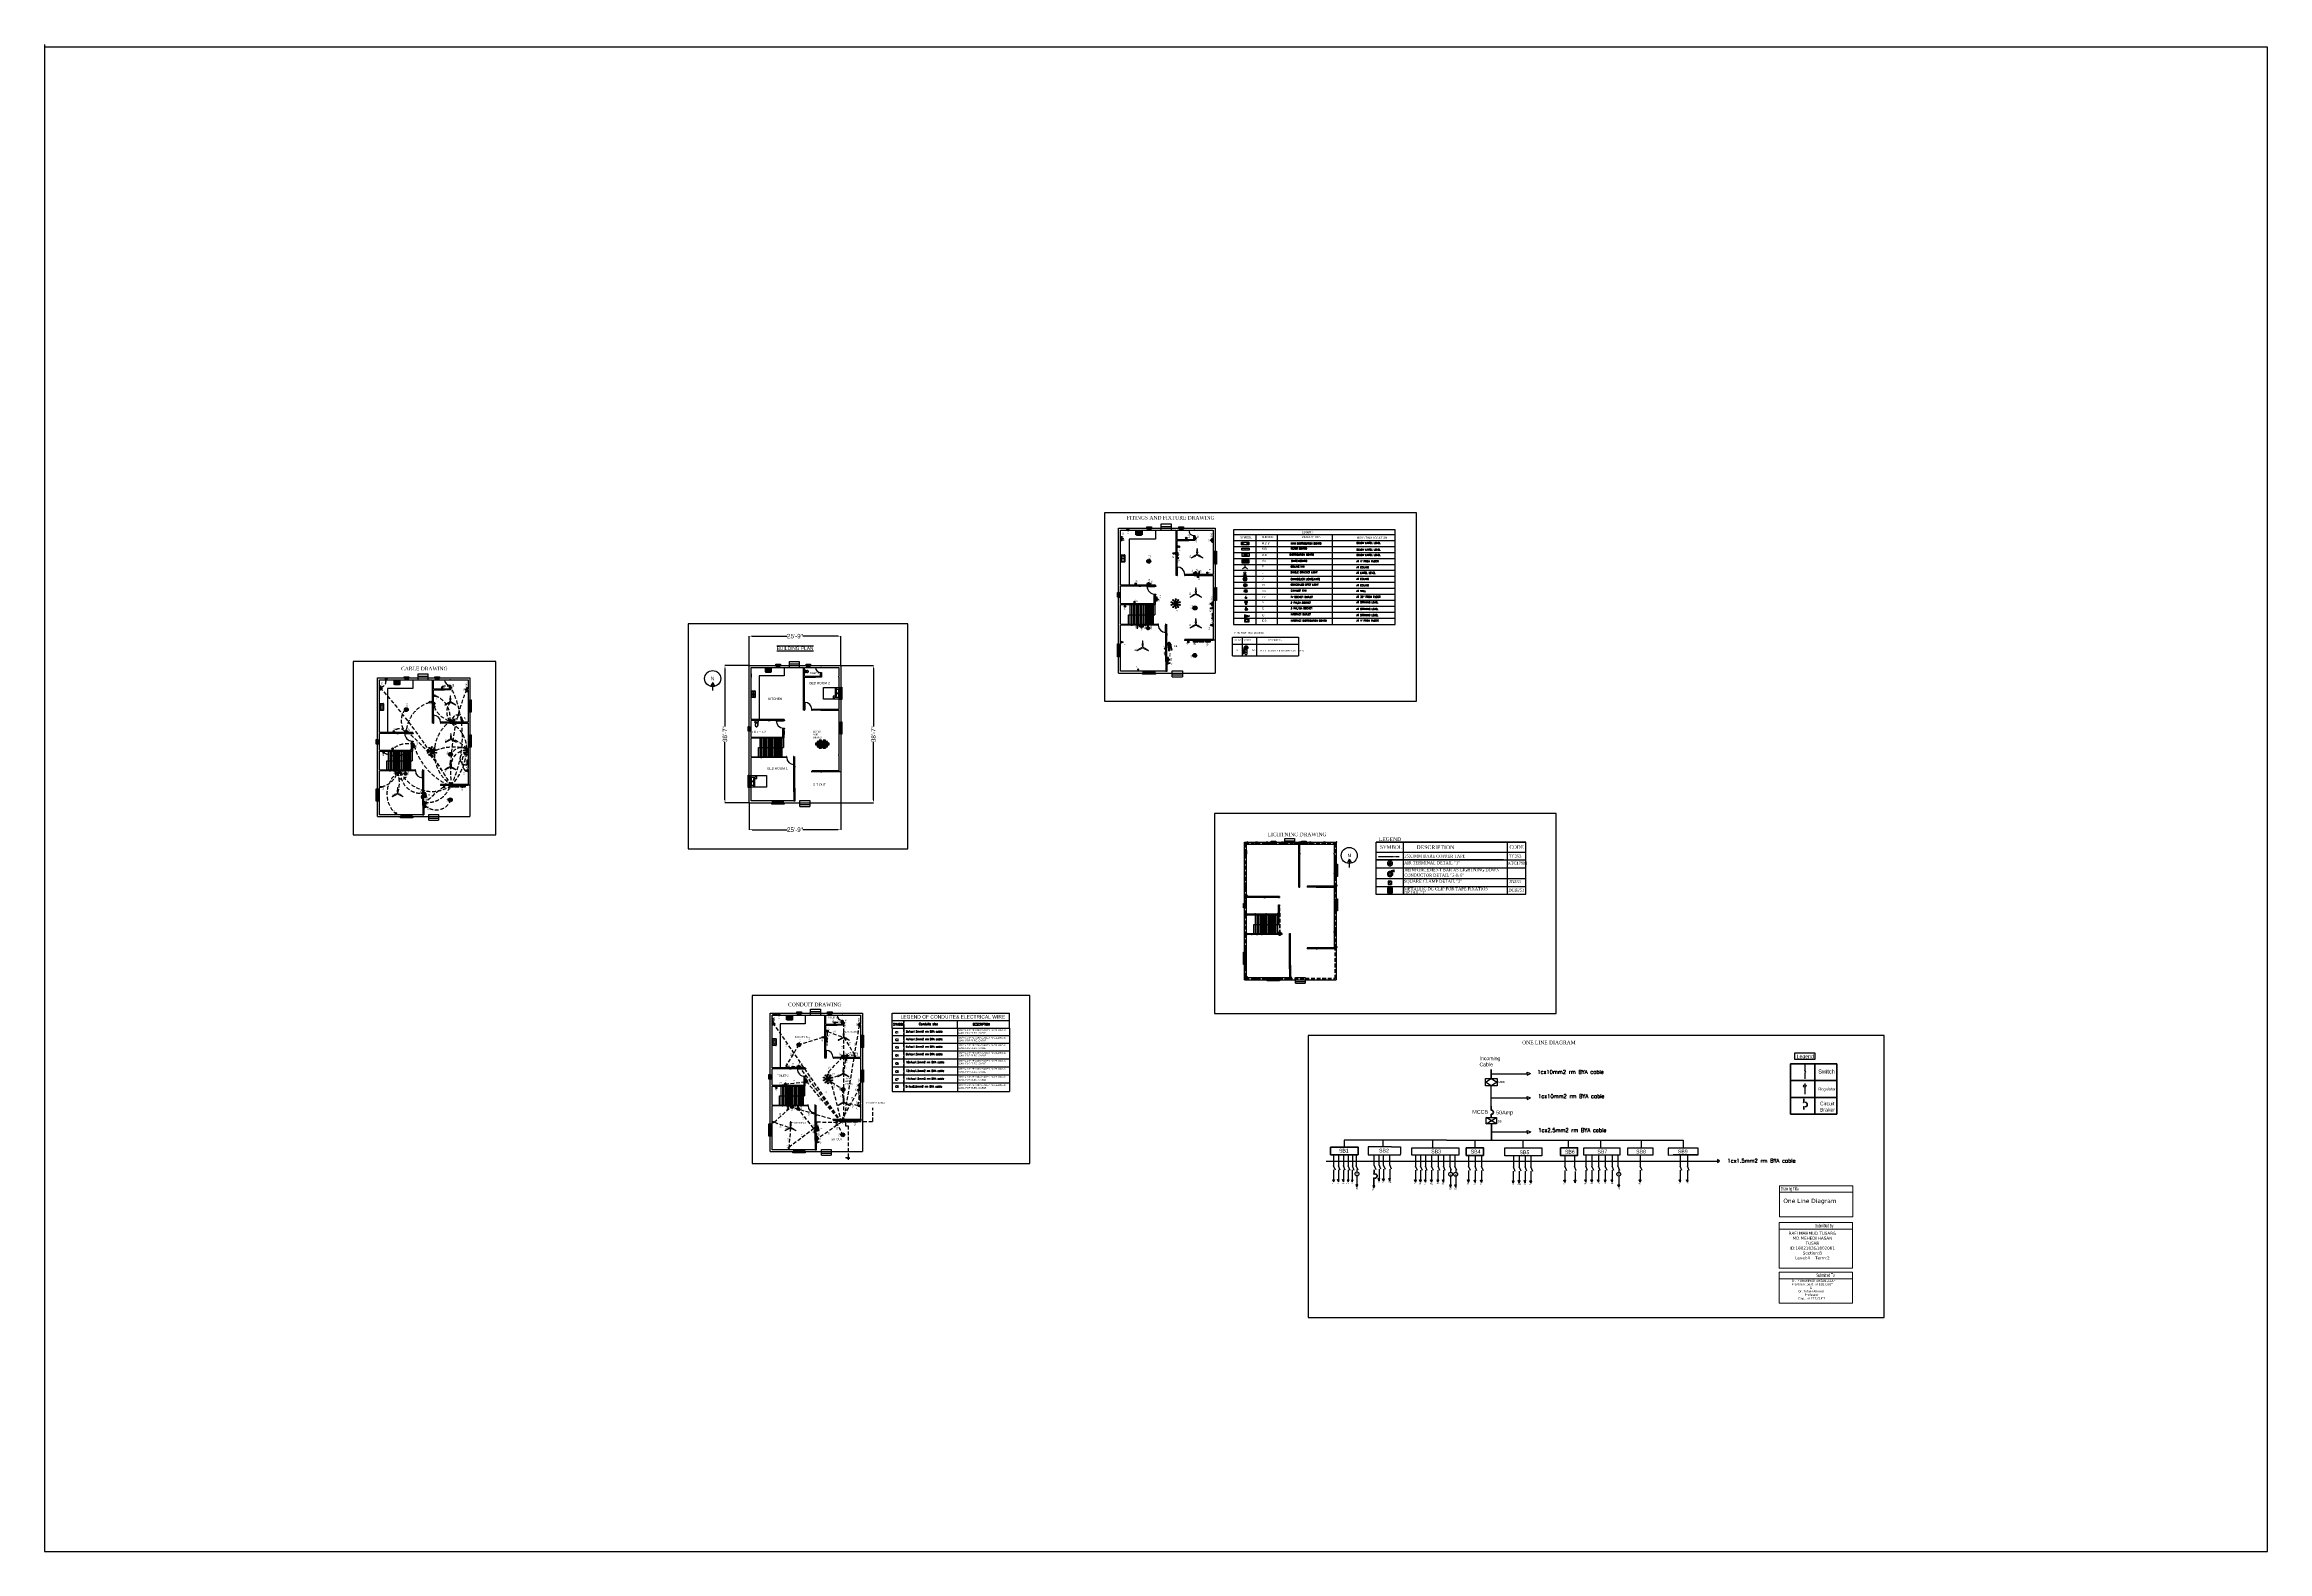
# Model space of a CAD drawing. Header units: inches. Extents: x 1052 to 8538, y 819 to 5894.
import ezdxf
from ezdxf.enums import TextEntityAlignment as Align

# ---------------------------------------------------------------- set-up
doc = ezdxf.new("R2010")
doc.units = ezdxf.units.IN
doc.header["$LTSCALE"] = 50
doc.header["$MEASUREMENT"] = 0
doc.linetypes.add('CENTER', pattern=[2, 1.25, -0.25, 0.25, -0.25])
doc.linetypes.add('HIDDEN', pattern=[0.375, 0.25, -0.125])
for name, color, linetype, lineweight in [('Diamention', 252, 'Continuous', 0), ('ELEC', 5, 'Continuous', 13), ('FAN', 5, 'Continuous', 15), ('Fire Pipe', 1, 'Continuous', 30), ('line', 5, 'HIDDEN', 35)]:
    doc.layers.add(name, color=color, linetype=linetype, lineweight=lineweight)
for name, color, linetype in [('elec. lay-out.', 144, 'Continuous'), ('Grid', 7, 'Continuous'), ('Layer1', 50, 'Continuous'), ('Layer2', 210, 'Continuous'), ('Layer3', 7, 'HIDDEN'), ('T', 7, 'Continuous'), ('text', 129, 'Continuous'), ('txt', 95, 'Continuous'), ('wiring', 1, 'HIDDEN'), ('XREFCHILD', 134, 'Continuous')]:
    doc.layers.add(name, color=color, linetype=linetype)
doc.styles.add('Annotative', font='arial.ttf')
doc.styles.add('ARIAL', font='arial.ttf')
doc.styles.add('Arial narrow', font='ARIALN.TTF')
doc.styles.add('NOTE1', font='rom_____.pfb', dxfattribs={"height": 12})
doc.styles.add('ROMANS', font='romans.shx')
doc.styles.get("Standard").update_dxf_attribs({"font": 'arial.ttf'})
doc.styles.add('TITLE1', font='sanss___.ttf')
doc.dimstyles.get("Standard").update_dxf_attribs({"dimtxt": 15, "dimasz": 10, "dimexe": 0.18, "dimexo": 0.0625, "dimgap": 0.09, "dimtad": 0, "dimdec": 0, "dimzin": 0, "dimdsep": 46, "dimlunit": 4, "dimtxsty": 'Standard', "dimcen": 0.09, "dimadec": 0, "dimazin": 0, "dimtfac": 2.0005, "dimtdec": 0, "dimtofl": 0, "dimtmove": 0, "dimatfit": 3, "dimfxl": 1, "dimtolj": 1, "dimtzin": 0, "dimarcsym": 0})

# ---------------------------------------------------------------- blocks, each defined once
blk = doc.blocks.new('Range-Oven - 30 in top')
for p, q in [((0, -3), (30, -3)), ((6, -24), (6, -25)), ((8, -25), (8, -24)), ((12, -6), (18, -6)), ((18, -20), (12, -20)), ((13, -20), (13, -6)), ((14, -6), (14, -20)), ((15, -20), (15, -6)), ((16, -6), (16, -20)), ((17, -20), (17, -6)), ((22, -25), (22, -24)), ((24, -24), (24, -25))]:
    blk.add_line(p, q)
for points in [[(0, -24), (0, 0), (30, 0), (30, -24)], [(2, -26), (2, -25), (28, -25), (28, -26)], [(12, -21), (12, -5), (18, -5), (18, -21)]]:
    blk.add_lwpolyline(points, close=True)
for centre, radius in [((6, -9), 4), ((6, -9), 3), ((6, -18), 3), ((6, -9), 2), ((6, -18), 2), ((6, -9), 1), ((6, -18), 1), ((24, -18), 4), ((24, -9), 3), ((24, -18), 3), ((24, -9), 2), ((24, -18), 2), ((24, -9), 1), ((24, -18), 1)]:
    blk.add_circle(centre, radius)
blk = doc.blocks.new('Sink-double - 36 in top')
for p, q in [((-18, -4), (18, -4)), ((-0.75, -18.5), (-0.75, -6.5)), ((0.75, -6.5), (0.75, -18.5))]:
    blk.add_line(p, q)
for points in [[(-16.5, 0), (16.5, 0)], [(-18, -19.5), (-18, -1.5)], [(-16.5, -18.5), (-16.5, -6.5)], [(16.5, -21), (-16.5, -21)], [(-15.5, -5.5), (-1.75, -5.5)], [(-1.75, -19.5), (-15.5, -19.5)], [(1.75, -5.5), (15.5, -5.5)], [(15.5, -19.5), (1.75, -19.5)], [(16.5, -6.5), (16.5, -18.5)], [(18, -1.5), (18, -19.5)]]:
    blk.add_lwpolyline(points)
for centre, radius in [((-8.5, -12.5), 1), ((-8.5, -12.5), 0.5), ((8.5, -12.5), 1), ((8.5, -12.5), 0.5)]:
    blk.add_circle(centre, radius)
for centre, radius, start, end in [((-16.5, -1.5), 1.5, 90, 180), ((16.5, -1.5), 1.5, 0, 90), ((-16.5, -19.5), 1.5, 180, 270), ((-15.5, -6.5), 1, 90, 180), ((-15.5, -18.5), 1, 180, 270), ((-1.75, -6.5), 1, 0, 90), ((-1.75, -18.5), 1, 270, 0), ((1.75, -6.5), 1, 90, 180), ((1.75, -18.5), 1, 180, 270), ((15.5, -6.5), 1, 0, 90), ((15.5, -18.5), 1, 270, 0), ((16.5, -19.5), 1.5, 270, 0)]:
    blk.add_arc(centre, radius, start, end)
blk = doc.blocks.new('BIG SPOT LIGHT')
at = {"layer": 'elec. lay-out.', "linetype": 'Continuous', "lineweight": 35, "ltscale": 2}
h = blk.add_hatch(dxfattribs=at)
h.set_pattern_fill('ANSI37', color=2, scale=196.85, style=0)
h.set_pattern_definition([(45, (415113.78, -81615.87), (-17.3992462, 17.3992462), []), (135, (415113.78, -81615.87), (-17.3992462, -17.3992462), [])])
h.paths.add_polyline_path([(236, -17, 1), (-236, -17, 1)])
at = {"layer": 'elec. lay-out.', "linetype": 'Continuous', "lineweight": 30}
blk.add_line((0, -206), (0, 172), dxfattribs=at)
at = {"layer": 'elec. lay-out.'}
for radius in [361, 236]:
    blk.add_circle((0, -17), radius, dxfattribs=at)
blk = doc.blocks.new('ff-02')
at = {"layer": 'Fire Pipe', "color": 6, "ltscale": 15}
for p, q in [((280058.3, -264840), (280061.9, -264825.3)), ((280063.3, -264825.6), (280061.5, -264840.3)), ((280061.9, -264825.3), (280062.6, -264825.5)), ((280062.6, -264825.5), (280063, -264825.5)), ((280063, -264825.5), (280063.3, -264825.6)), ((280063.3, -264825.6), (280063.3, -264825.6)), ((280067.4, -264814.8), (280067.9, -264814.8)), ((280069.5, -264814.8), (280069.1, -264814.8))]:
    blk.add_line(p, q, dxfattribs=at)
for points in [[(280061.5, -264825.1), (280061.6, -264824.7), (280062.2, -264824.7)], [(280061.9, -264825.3), (280061.9, -264825.2), (280061.9, -264825), (280062, -264824.7), (280062.2, -264824.5), (280062.5, -264824.5), (280062.8, -264824.6), (280063, -264824.9), (280063.3, -264825.1), (280063.4, -264825.2), (280063.4, -264825.3), (280063.3, -264825.6)], [(280062.2, -264824.5), (280062.7, -264821.8), (280063, -264820.4), (280063.5, -264820.6), (280064.2, -264820.5), (280064, -264821.2), (280063.6, -264823.9), (280063.4, -264825.2)], [(280063.3, -264820.1), (280063.2, -264820), (280063.3, -264819.4)], [(280063.3, -264819.4), (280063.5, -264818.5), (280064.3, -264818.7), (280064, -264819.6)], [(280063.3, -264819.4), (280064, -264819.6), (280063.9, -264820.2)], [(280063.3, -264820.5), (280063.3, -264820.1), (280063.6, -264820.3), (280063.9, -264820.2), (280063.7, -264820.6)], [(280064.1, -264820.6), (280064.6, -264820.9), (280064.8, -264821.1), (280064.9, -264821.2), (280064.9, -264821.4), (280064.8, -264821.7), (280064.5, -264823.4), (280064.4, -264824.1), (280064.3, -264824.5), (280064.2, -264824.7), (280064.1, -264824.9), (280064, -264825), (280063.8, -264825.1), (280063.6, -264825.3), (280063.4, -264825.4), (280063.4, -264825.5), (280063.3, -264825.6)], [(280067.7, -264819.6), (280067.7, -264819.3), (280067.9, -264819.2), (280068, -264819.1), (280068, -264818.6), (280069, -264818.6), (280069, -264819.1), (280069.3, -264819.2), (280069.4, -264819.3), (280069.4, -264819.6)], [(280067.7, -264820.4), (280067.7, -264819.6), (280069.8, -264819.6), (280069.9, -264820.3), (280069.4, -264820.3), (280069.3, -264820.4)], [(280068, -264819.1), (280068.5, -264819.1), (280069, -264819.1)], [(280069.5, -264818.1), (280069.7, -264818), (280069.8, -264817.9), (280069.9, -264817.9), (280069.9, -264818.6), (280069.8, -264818.6), (280069.7, -264818.5), (280069.7, -264818.5), (280069.5, -264818.5)], [(280069.8, -264819.6), (280069.9, -264819.3), (280071.4, -264819.4), (280071.6, -264819.5)], [(280071.3, -264820.4), (280070.2, -264820.5), (280069.9, -264820.5), (280069.9, -264820.3)], [(280071.6, -264819.5), (280071.7, -264819.3), (280075.7, -264820.9), (280075.6, -264821.3), (280075.4, -264821.7), (280075.1, -264821.8), (280073.8, -264821.2), (280073.1, -264821), (280072.9, -264821), (280071.6, -264820.5), (280071.2, -264820.7)], [(280071.2, -264820.7), (280071.3, -264820.4)]]:
    blk.add_lwpolyline(points, dxfattribs=at)
for points in [[(280063.5, -264818.5), (280064, -264817.1, -0.148563), (280065.3, -264815.2, -0.079751), (280067.4, -264814.1, -0.154771), (280069.5, -264814, -0.091101), (280072, -264815.2, -0.120029), (280073.2, -264816.6, -0.062635), (280073.9, -264818.6, -0.100784), (280073.9, -264820.9, -0.06679), (280073, -264823.4, -0.146213), (280071, -264825.4, -0.024846), (280068.6, -264826.4, -0.194128), (280064.2, -264825.8, -0.06634), (280062.3, -264824.1, -0.151296), (280061.7, -264822.2, -0.129873), (280062.3, -264819.6, -0.249306), (280065.1, -264817.5, -0.021054), (280065.9, -264817.3, -0.021054)], [(280064.3, -264817.7, -0.17989), (280065.6, -264815.6, -0.079751), (280067.6, -264814.6, -0.154771), (280069.4, -264814.5, -0.091101), (280071.7, -264815.6, -0.120029), (280072.7, -264816.8, -0.062635), (280073.4, -264818.8, -0.100784), (280073.4, -264820.8, -0.06648), (280072.6, -264823.1, -0.145153), (280070.7, -264825, -0.024465), (280068.5, -264825.9, -0.192184), (280064.5, -264825.3, -0.06499), (280062.7, -264823.8, -0.149281), (280062.2, -264822.2, -0.096876), (280062.7, -264819.8, -0.17109), (280063.4, -264819, -0.267949)], [(280064, -264818.7), (280064.1, -264818.4, -0.267949), (280065.2, -264818, -0.0196), (280065.9, -264817.8, -0.0196)], [(280065.9, -264842.4), (280065.9, -264823.1, -0.158709), (280066.6, -264821.4, -0.053152), (280067.7, -264820.4, -0.058357), (280069.3, -264820.4, -0.126008), (280070.8, -264821.8, -0.152765), (280071.4, -264823.9), (280071.5, -264826.2), (280071.2, -264842.5)]]:
    blk.add_lwpolyline(points, format="xyb", dxfattribs=at)
for points in [[(280065.9, -264817.3), (280066.8, -264817.3), (280066.8, -264818), (280065.9, -264818)], [(280067.7, -264819.6), (280066.8, -264819.6), (280066.8, -264820.3), (280067.7, -264820.3)], [(280067, -264817.2), (280067.6, -264817.2), (280067.6, -264817.8), (280067, -264817.8)], [(280067.1, -264817), (280067.5, -264817), (280067.5, -264817.2), (280067.1, -264817.2)], [(280067.1, -264817.8), (280067.4, -264817.8), (280067.5, -264818.1), (280067.1, -264818.1)], [(280067.6, -264817.3), (280067.9, -264817.3), (280067.9, -264817.7), (280067.6, -264817.7)], [(280069.2, -264816.6), (280067.8, -264816.6), (280067.8, -264816), (280069.2, -264816)], [(280067.9, -264814.6), (280069.1, -264814.6), (280069.1, -264815.5), (280067.9, -264815.5)], [(280069.1, -264817.2), (280067.9, -264817.2), (280067.9, -264817.9), (280069.1, -264817.9)], [(280067.9, -264817.9), (280069.1, -264817.9), (280069.1, -264818.6), (280067.9, -264818.6)], [(280068, -264816.9), (280069.1, -264816.9), (280069.1, -264817.2), (280068, -264817.2)], [(280069, -264816.9), (280068.1, -264816.9), (280068.1, -264816.6), (280069, -264816.6)], [(280068.7, -264815.5), (280068.4, -264815.5), (280068.4, -264816), (280068.7, -264816)], [(280069.1, -264817.7), (280069.5, -264817.7), (280069.5, -264818.7), (280069.1, -264818.7)]]:
    blk.add_lwpolyline(points, close=True, dxfattribs=at)
for centre, radius in [((280067.4, -264814.8), 0.0998), ((280069.6, -264814.8), 0.0998), ((280070.3, -264820), 0.221), ((280070.3, -264820), 0.139), ((280070.3, -264820), 0.183)]:
    blk.add_circle(centre, radius, dxfattribs=at)
for centre, radius, start, end in [((280060.2, -264837.5), 3.12, 233.33907, 293.98164), ((280068.6, -264800.9), 23.4, 263.47164, 276.91976), ((280068.1, -264816.4), 10.8, 258.16305, 288.2159), ((280068.6, -264829), 6.8, 246.74721, 293.69146), ((280068.6, -264840.6), 3.22, 214.38289, 324.88126), ((280066.5, -264817.6), 0.471, 16.40398, 50.04833), ((280066.5, -264817.6), 0.471, 309.95167, 343.59602)]:
    blk.add_arc(centre, radius, start, end, dxfattribs=at)
blk = doc.blocks.new('Toilet - top')
for p, q in [((-10, -8), (-8, -8)), ((-10, -10), (-10, -8)), ((-7, -10), (-10, -10)), ((-8, -8), (-8, -8)), ((-7, -8), (-7, -10)), ((-4, -8), (-6, -14)), ((4, -14), (-4, -14)), ((4, -8), (6, -14)), ((10, -6), (10, -2))]:
    blk.add_line(p, q)
blk.add_lwpolyline([(10, -8), (10, 0), (-10, 0), (-10, -8)], close=True)
for points in [[(-10, -2), (-10, -6)], [(8, -1), (-8, -1)], [(-8, -7), (8, -7)]]:
    blk.add_lwpolyline(points)
for centre, radius, start, end in [((-9, -2), 0.884, 81.8699, 188.1301), ((-9, -6), 0.884, 171.8699, 278.1301), ((4, -22), 12.2, 141.4691, 247.9714), ((4, -22), 11.3, 136.3677, 238.9468), ((0, -28), 4, 245.7318, 294.2682), ((0, -29), 4, 254.8605, 285.1395), ((-4, -22), 12.2, 292.0284, 38.5307), ((-4, -22), 11.3, 301.053, 43.6321), ((9, -2), 0.884, 351.8699, 98.1301), ((9, -6), 0.884, 261.8699, 8.1301)]:
    blk.add_arc(centre, radius, start, end)
blk = doc.blocks.new('Bed - Queen')
at = {"linetype": 'Continuous'}
for p, q in [((0, -80.00003), (0, 0)), ((0, 0), (59.99999, 0)), ((59.99999, 0), (59.99999, -80.00003)), ((0, -14.4), (44.8, -14.4)), ((44.8, -16.8), (0, -16.8)), ((59.99999, -80.00003), (0, -80.00003)), ((7.99999, -1.2), (28.79998, -1.2)), ((7.99999, -14.4), (7.99999, -1.2)), ((28.79998, -1.2), (28.79998, -14.4)), ((31.19999, -1.2), (51.99999, -1.2)), ((31.19999, -14.4), (31.19999, -1.2)), ((59.99999, -29.6), (44.8, -14.4)), ((44.8, -14.4), (44.8, -29.6)), ((44.8, -29.6), (59.99999, -29.6)), ((51.99999, -16.4), (46.79936, -16.4)), ((51.99999, -1.2), (51.99999, -16.4))]:
    blk.add_line(p, q, dxfattribs=at)
blk = doc.blocks.new('Dining Set - 36 x 72 in.')
at = {"linetype": 'Continuous'}
for p, q in [((-45.5, 8), (-44.5004, 8.15617)), ((-45.5, 8), (-45.5, -8)), ((-44.5, -8.15843), (-44.5, 8.15338)), ((-44.0006, 8.23428), (-35.9976, 9.48474)), ((-44, 8.23041), (-44, -8.23915)), ((36, 18), (-36, 18)), ((-36, 18), (-36, -18)), ((-22.2343, 26.00059), (-23.4847, 17.99762)), ((-22.2304, 26), (-5.7608, 26)), ((-22, 27.5), (-22.1562, 26.50042)), ((-5.8416, 26.5), (-22.1534, 26.5)), ((-22, 27.5), (-6, 27.5)), ((-5.8437, 26.49966), (-6, 27.5)), ((-4.5152, 17.99762), (-5.7655, 25.99926)), ((5.7657, 26.00059), (4.5153, 17.99762)), ((5.7696, 26), (22.2392, 26)), ((6, 27.5), (5.8438, 26.50042)), ((22.1584, 26.5), (5.8466, 26.5)), ((6, 27.5), (22, 27.5)), ((22.1563, 26.49966), (22, 27.5)), ((23.4848, 17.99762), (22.2345, 25.99926)), ((44.0006, 8.23428), (35.9976, 9.48474)), ((36, -18), (36, 18)), ((44, 8.23041), (44, -8.23915)), ((44.5, -8.15843), (44.5, 8.15338)), ((45.5, 8), (44.5005, 8.15617)), ((45.5, 8), (45.5, -8)), ((-44.4997, -8.15631), (-45.5, -8)), ((-35.9976, -9.48476), (-43.9993, -8.2345)), ((-36, -18), (36, -18)), ((-22.2343, -26.0006), (-23.4847, -17.99762)), ((-22.2304, -26), (-5.7608, -26)), ((-22, -27.5), (-22.1562, -26.50044)), ((-5.8416, -26.5), (-22.1534, -26.5)), ((-22, -27.5), (-6, -27.5)), ((-5.8437, -26.49967), (-6, -27.5)), ((-4.5152, -17.99762), (-5.7655, -25.99928)), ((5.7657, -26.0006), (4.5153, -17.99762)), ((5.7696, -26), (22.2392, -26)), ((6, -27.5), (5.8438, -26.50044)), ((22.1584, -26.5), (5.8466, -26.5)), ((6, -27.5), (22, -27.5)), ((22.1563, -26.49967), (22, -27.5)), ((23.4848, -17.99762), (22.2345, -25.99928)), ((35.9976, -9.48476), (43.9993, -8.2345)), ((44.4997, -8.15631), (45.5, -8))]:
    blk.add_line(p, q, dxfattribs=at)
for points in [[(-36, 15), (-31.1772, 14.97754), (-26.8079, 14.91406), (-22.8538, 14.81543), (-19.276, 14.6875), (-16.0362, 14.53613), (-13.0957, 14.36718), (-10.4159, 14.18652), (-7.9583, 14), (-5.6904, 13.81315), (-3.6035, 13.63021), (-1.6954, 13.45508), (0.0365, 13.29166), (1.5945, 13.14388), (2.9811, 13.01562), (4.1988, 12.9108), (5.25, 12.83333), (6.1393, 12.78613), (6.8802, 12.76823), (7.4883, 12.77767), (7.9792, 12.8125), (8.3685, 12.87077), (8.6719, 12.95052), (8.9049, 13.0498), (9.0833, 13.16666), (9.2205, 13.29899), (9.3216, 13.44401), (9.3895, 13.59879), (9.4271, 13.76041), (9.4373, 13.92594), (9.4232, 14.09245), (9.3875, 14.257), (9.3333, 14.41666), (9.2638, 14.56917), (9.1836, 14.71484), (9.0975, 14.85465), (9.0104, 14.98958), (8.9272, 15.1206), (8.8529, 15.2487), (8.7922, 15.37483), (8.75, 15.5), (8.7305, 15.62467), (8.7344, 15.74739), (8.7617, 15.86621), (8.8125, 15.97916), (8.8867, 16.08431), (8.9844, 16.17968), (9.1055, 16.26334), (9.25, 16.33333), (9.4189, 16.38802), (9.6172, 16.42708), (9.8506, 16.45052), (10.125, 16.45833), (10.4463, 16.45052), (10.8203, 16.42708), (11.2529, 16.38802), (11.75, 16.33333), (12.3184, 16.26318), (12.9694, 16.17838), (13.7151, 16.07991), (14.5677, 15.96875), (15.5395, 15.84586), (16.6426, 15.71224), (17.8893, 15.56884), (19.2917, 15.41666), (20.859, 15.25667), (22.5879, 15.08984), (24.4721, 14.91715), (26.5052, 14.73958), (28.6809, 14.5581), (30.9929, 14.3737), (33.4347, 14.18733), (36, 14)], [(-36, 10), (-28.9766, 10.14274), (-23.1725, 10.20442), (-18.4241, 10.19775), (-14.5677, 10.13541), (-11.4399, 10.03011), (-8.877, 9.89453), (-6.7154, 9.74137), (-4.7917, 9.58333), (-2.9698, 9.43082), (-1.2246, 9.28515), (0.4415, 9.14534), (2.026, 9.01041), (3.5266, 8.87939), (4.9408, 8.7513), (6.266, 8.62516), (7.5, 8.5), (8.6411, 8.37549), (9.6914, 8.2539), (10.6538, 8.13818), (11.5312, 8.03125), (12.3267, 7.93603), (13.043, 7.85547), (13.6831, 7.79248), (14.25, 7.75), (14.7471, 7.7303), (15.1797, 7.73307), (15.5537, 7.75732), (15.875, 7.80208), (16.1494, 7.86637), (16.3828, 7.94922), (16.5811, 8.04964), (16.75, 8.16666), (16.8944, 8.29915), (17.0143, 8.44531), (17.1089, 8.60319), (17.1771, 8.77083), (17.218, 8.94629), (17.2305, 9.1276), (17.2137, 9.31282), (17.1667, 9.5), (17.0895, 9.6875), (16.987, 9.875), (16.8649, 10.0625), (16.7292, 10.25), (16.5856, 10.4375), (16.4401, 10.625), (16.2985, 10.8125), (16.1667, 11), (16.05, 11.18733), (15.9518, 11.3737), (15.8752, 11.5581), (15.8229, 11.73958), (15.798, 11.91715), (15.8034, 12.08984), (15.842, 12.25667), (15.9167, 12.41666), (16.0295, 12.56836), (16.1784, 12.70833), (16.3605, 12.83268), (16.5729, 12.9375), (16.8127, 13.01888), (17.0768, 13.07291), (17.3625, 13.0957), (17.6667, 13.08333), (17.9894, 13.03312), (18.3418, 12.94726), (18.7382, 12.82918), (19.1927, 12.68229), (19.7195, 12.51001), (20.3327, 12.31575), (21.0465, 12.10294), (21.875, 11.875), (22.8357, 11.63354), (23.959, 11.37304), (25.2786, 11.08618), (26.8282, 10.76562), (28.6414, 10.40405), (30.752, 9.99414), (33.1936, 9.52856), (36, 9)], [(-36, 5.5), (-30.7157, 5.3348), (-26.069, 5.20963), (-21.9946, 5.11767), (-18.4271, 5.05208), (-15.3009, 5.00602), (-12.5508, 4.97265), (-10.1112, 4.94515), (-7.9167, 4.91666), (-5.909, 4.88167), (-4.0586, 4.83984), (-2.3429, 4.79215), (-0.7396, 4.73958), (0.7739, 4.6831), (2.22, 4.6237), (3.6213, 4.56233), (5, 4.5), (6.373, 4.43782), (7.7344, 4.3776), (9.0723, 4.32129), (10.375, 4.27083), (11.6309, 4.22819), (12.8281, 4.19531), (13.9551, 4.17415), (15, 4.16666), (15.954, 4.17448), (16.819, 4.19791), (17.6001, 4.23698), (18.3021, 4.29166), (18.9299, 4.36198), (19.4883, 4.44791), (19.9823, 4.54948), (20.4167, 4.66666), (20.7969, 4.79899), (21.1302, 4.94401), (21.4245, 5.09879), (21.6875, 5.26041), (21.9271, 5.42594), (22.1511, 5.59245), (22.3672, 5.757), (22.5834, 5.91666), (22.8065, 6.06868), (23.0404, 6.21093), (23.2879, 6.34147), (23.5521, 6.45833), (23.8358, 6.55957), (24.142, 6.64323), (24.4735, 6.70735), (24.8334, 6.75), (25.2235, 6.76969), (25.642, 6.76692), (26.0858, 6.74267), (26.5521, 6.69791), (27.0379, 6.63362), (27.5404, 6.55078), (28.0565, 6.45036), (28.5834, 6.33333), (29.1242, 6.19987), (29.7071, 6.04687), (30.3661, 5.87044), (31.1354, 5.66666), (32.0493, 5.43164), (33.142, 5.16146), (34.4475, 4.85221), (36, 4.5)], [(-36, -1), (-30.7915, -0.6591), (-26.0195, -0.38216), (-21.6519, -0.16284), (-17.6563, 0.00521), (-14.0005, 0.12833), (-10.6523, 0.21289), (-7.5796, 0.26522), (-4.75, 0.29166), (-2.134, 0.29793), (0.2878, 0.28711), (2.5317, 0.26163), (4.6146, 0.22396), (6.5529, 0.17651), (8.3633, 0.12174), (10.0623, 0.06209), (11.6667, 0), (13.1899, -0.06201), (14.6341, -0.1211), (15.9982, -0.17432), (17.2813, -0.21875), (18.4823, -0.25147), (19.6003, -0.26953), (20.6343, -0.27002), (21.5834, -0.25), (22.4481, -0.20768), (23.2357, -0.14584), (23.9549, -0.06836), (24.6146, 0.02083), (25.2235, 0.11784), (25.7904, 0.21875), (26.3241, 0.31966), (26.8334, 0.41666), (27.3265, 0.50618), (27.8099, 0.58593), (28.2894, 0.65397), (28.7709, 0.70833), (29.2601, 0.74707), (29.763, 0.76823), (30.2855, 0.76985), (30.8334, 0.75), (31.4088, 0.70784), (31.9994, 0.64713), (32.589, 0.57275), (33.1615, 0.48958), (33.7008, 0.4025), (34.1908, 0.3164), (34.6153, 0.23616), (34.9584, 0.16666), (35.2099, 0.11165), (35.3848, 0.07031), (35.504, 0.04069), (35.5886, 0.02083), (35.6594, 0.00879), (35.7377, 0.0026), (35.8442, 0.00032), (36, 0)], [(-36, -6.5), (-27.1843, -6.31267), (-20.084, -6.1263), (-14.469, -5.9419), (-10.1094, -5.76042), (-6.7752, -5.58285), (-4.2363, -5.41016), (-2.2629, -5.24333), (-0.625, -5.08334), (0.8708, -4.93099), (2.2715, -4.78646), (3.5872, -4.64974), (4.8281, -4.52084), (6.0046, -4.39974), (7.127, -4.28646), (8.2053, -4.18099), (9.25, -4.08334), (10.2705, -3.99382), (11.2734, -3.91407), (12.2647, -3.84603), (13.25, -3.79167), (14.2354, -3.75293), (15.2266, -3.73177), (16.2295, -3.73015), (17.25, -3.75), (18.2912, -3.79248), (19.3451, -3.85547), (20.4009, -3.93604), (21.4479, -4.03125), (22.4754, -4.13819), (23.4727, -4.25391), (24.4289, -4.37549), (25.3334, -4.5), (26.1785, -4.62492), (26.9694, -4.74935), (27.7145, -4.87281), (28.4219, -4.99479), (29.1, -5.11483), (29.7572, -5.23242), (30.4016, -5.34709), (31.0417, -5.45834), (31.6837, -5.56437), (32.3262, -5.65821), (32.9658, -5.73153), (33.599, -5.77604), (34.2224, -5.78345), (34.8327, -5.74545), (35.4264, -5.65373), (36, -5.5)], [(-36, -10), (-26.4022, -9.81299), (-18.4675, -9.62891), (-11.9839, -9.45069), (-6.7396, -9.28125), (-2.5226, -9.12354), (0.8789, -8.98047), (3.6769, -8.85498), (6.0833, -8.75), (8.2767, -8.66765), (10.3021, -8.60677), (12.1712, -8.56543), (13.8958, -8.54167), (15.4876, -8.53353), (16.9583, -8.53907), (18.3197, -8.55632), (19.5834, -8.58334), (20.7616, -8.61841), (21.8685, -8.66081), (22.9188, -8.71004), (23.9271, -8.76563), (24.9081, -8.82707), (25.8763, -8.89388), (26.8465, -8.96558), (27.8334, -9.04167), (28.8474, -9.12118), (29.8828, -9.20117), (30.93, -9.27824), (31.9792, -9.34896), (33.0205, -9.40991), (34.0443, -9.45768), (35.0407, -9.48885), (36, -9.5)], [(-36, -14.5), (-30.0881, -14.33513), (-25.0332, -14.21224), (-20.7312, -14.12647), (-17.0781, -14.07292), (-13.97, -14.04671), (-11.3027, -14.04297), (-8.9724, -14.05681), (-6.875, -14.08334), (-4.9224, -14.11833), (-3.0905, -14.16016), (-1.3709, -14.20785), (0.2448, -14.26042), (1.7647, -14.3169), (3.1973, -14.3763), (4.5507, -14.43767), (5.8333, -14.5), (7.0554, -14.5621), (8.235, -14.62175), (9.3922, -14.67652), (10.5469, -14.72396), (11.7192, -14.76164), (12.929, -14.78711), (14.1965, -14.79794), (15.5417, -14.79167), (16.9933, -14.76424), (18.6152, -14.70508), (20.4804, -14.60197), (22.6615, -14.44271), (25.2312, -14.21509), (28.2624, -13.9069), (31.8277, -13.50594), (36, -13)]]:
    blk.add_lwpolyline(points, dxfattribs=at)
blk = doc.blocks.new('*D31')
at = {"color": 0, "lineweight": -2, "transparency": 16777216}
for p, q in [((3733.2, 3803.2), (3843.8, 3803.2)), ((3843.6, 3793.2), (3843.6, 3597.7)), ((3843.6, 3350.4), (3843.6, 3546)), ((3733.2, 3340.4), (3843.8, 3340.4))]:
    blk.add_line(p, q, dxfattribs=at)
at = {"color": 0, "transparency": 16777216}
for points in [[(3841.9, 3793.2), (3845.2, 3793.2), (3843.6, 3803.2)], [(3841.9, 3350.4), (3845.2, 3350.4), (3843.6, 3340.4)]]:
    blk.add_solid(points, dxfattribs=at)
at = {"layer": 'Defpoints', "color": 0, "transparency": 16777216}
for p in [(3733.1, 3803.2), (3733.1, 3340.4), (3843.6, 3340.4)]:
    blk.add_point(p, dxfattribs=at)
at = {"color": 0, "transparency": 16777216, "insert": (3843.6, 3571.8), "char_height": 15, "attachment_point": 5, "rotation": 90}
blk.add_mtext('\\A1;38\'-7"', dxfattribs=at)
blk = doc.blocks.new('*D32')
at = {"color": 0, "lineweight": -2, "transparency": 16777216}
for p, q in [((3424.5, 3803.2), (3343, 3803.2)), ((3343.2, 3793.2), (3343.2, 3597.7)), ((3343.2, 3350.4), (3343.2, 3546)), ((3424.5, 3340.4), (3343, 3340.4))]:
    blk.add_line(p, q, dxfattribs=at)
at = {"color": 0, "transparency": 16777216}
for points in [[(3341.6, 3793.2), (3344.9, 3793.2), (3343.2, 3803.2)], [(3341.6, 3350.4), (3344.9, 3350.4), (3343.2, 3340.4)]]:
    blk.add_solid(points, dxfattribs=at)
at = {"layer": 'Defpoints', "color": 0, "transparency": 16777216}
for p in [(3424.6, 3803.2), (3343.2, 3340.4), (3424.6, 3340.4)]:
    blk.add_point(p, dxfattribs=at)
at = {"color": 0, "transparency": 16777216, "insert": (3343.2, 3571.8), "char_height": 15, "attachment_point": 5, "rotation": 90}
blk.add_mtext('\\A1;38\'-7"', dxfattribs=at)
blk = doc.blocks.new('*D33')
at = {"color": 0, "lineweight": -2, "transparency": 16777216}
for p, q in [((3424.6, 3803.3), (3424.6, 3902)), ((3434.6, 3901.9), (3552.9, 3901.9)), ((3723.1, 3901.9), (3604.9, 3901.9)), ((3733.1, 3803.3), (3733.1, 3902))]:
    blk.add_line(p, q, dxfattribs=at)
at = {"color": 0, "transparency": 16777216}
for points in [[(3434.6, 3903.5), (3434.6, 3900.2), (3424.6, 3901.9)], [(3723.1, 3903.5), (3723.1, 3900.2), (3733.1, 3901.9)]]:
    blk.add_solid(points, dxfattribs=at)
at = {"layer": 'Defpoints', "color": 0, "transparency": 16777216}
for p in [(3733.1, 3901.9), (3424.6, 3803.2), (3733.1, 3803.2)]:
    blk.add_point(p, dxfattribs=at)
at = {"color": 0, "transparency": 16777216, "insert": (3578.9, 3901.9), "char_height": 15, "attachment_point": 5}
blk.add_mtext('\\A1;25\'-9"', dxfattribs=at)
blk = doc.blocks.new('*D34')
at = {"color": 0, "lineweight": -2, "transparency": 16777216}
for p, q in [((3424.6, 3340.4), (3424.6, 3249.9)), ((3733.1, 3340.4), (3733.1, 3249.9)), ((3434.6, 3250), (3552.9, 3250)), ((3723.1, 3250), (3604.9, 3250))]:
    blk.add_line(p, q, dxfattribs=at)
at = {"color": 0, "transparency": 16777216}
for points in [[(3434.6, 3251.7), (3434.6, 3248.4), (3424.6, 3250)], [(3723.1, 3251.7), (3723.1, 3248.4), (3733.1, 3250)]]:
    blk.add_solid(points, dxfattribs=at)
at = {"layer": 'Defpoints', "color": 0, "transparency": 16777216}
for p in [(3424.6, 3340.4), (3733.1, 3340.4), (3733.1, 3250)]:
    blk.add_point(p, dxfattribs=at)
at = {"color": 0, "transparency": 16777216, "insert": (3578.9, 3250), "char_height": 15, "attachment_point": 5}
blk.add_mtext('\\A1;25\'-9"', dxfattribs=at)
blk = doc.blocks.new('F56')
at = {"layer": 'FAN'}
for p, q in [((-2.3, 7.8), (-0.6, 27.7)), ((-1, 7.8), (-2.3, 7.8)), ((-1, 7.8), (0, 9.5)), ((-1, 3.2), (-1, 7.8)), ((-0.6, 27.7), (0.6, 27.7)), ((0, 9.5), (1, 7.8)), ((0.6, 27.7), (2.3, 7.8)), ((2.3, 7.8), (1, 7.8)), ((1, 7.8), (1, 3.2)), ((-24.3, -13.3), (-7.9, -1.9)), ((-23.6, -14.4), (-24.3, -13.3)), ((-5.6, -5.9), (-23.6, -14.4)), ((-8.2, -4.8), (-7.2, -3)), ((-6.3, -4.7), (-8.2, -4.8)), ((-7.9, -1.9), (-7.2, -3)), ((-7.2, -3), (-3.2, -0.7)), ((-2.2, -2.4), (-6.3, -4.7)), ((-6.3, -4.7), (-5.6, -5.9)), ((6.3, -4.7), (2.2, -2.4)), ((3.2, -0.7), (7.2, -3)), ((5.6, -5.9), (6.3, -4.7)), ((23.6, -14.4), (5.6, -5.9)), ((8.2, -4.8), (6.3, -4.7)), ((7.2, -3), (7.9, -1.9)), ((7.2, -3), (8.2, -4.8)), ((7.9, -1.9), (24.3, -13.3)), ((24.3, -13.3), (23.6, -14.4))]:
    blk.add_line(p, q, dxfattribs=at)
for start, end in [(0, 180), (180, 0)]:
    blk.add_arc((0, 0), 3.31, start, end, dxfattribs=at)

msp = doc.modelspace()

# ---------------------------------------------------------------- linework, layer by layer
for p, q in [((1051.5, 5894.3), (1051.5, 819.4)), ((8538.1, 5884.7), (1051.5, 5884.7)), ((8538.1, 819.4), (8538.1, 5884.7)), ((4621.2, 4317.5), (4621.2, 3682.4)), ((5672.6, 4317.5), (4621.2, 4317.5)), ((5672.6, 3682.4), (5672.6, 4317.5)), ((4675.7, 4236.7), (4675.7, 4224.3)), ((4680.8, 4236.7), (4675.7, 4236.7)), ((4675.7, 4224.3), (4680.8, 4224.3)), ((4680.8, 4224.3), (4680.8, 4236.7)), ((4680.8, 4232.4), (4680.8, 4227.3)), ((4680.8, 4230.6), (4684.9, 4230.6)), ((4680.8, 4229.9), (4686.3, 4229.9)), ((4680.8, 4229.1), (4684.9, 4229.1)), ((4925.8, 4235.6), (4925.8, 4228.6)), ((4928.7, 4235.6), (4925.8, 4235.6)), ((4925.8, 4228.6), (4928.7, 4228.6)), ((4928.7, 4228.6), (4928.7, 4235.6)), ((4928.7, 4233.2), (4928.7, 4230.3)), ((4928.7, 4232.2), (4931, 4232.2)), ((4928.7, 4231.4), (4931, 4231.4)), ((4982.4, 4225.4), (4978.3, 4225.4)), ((4982.4, 4224), (4978.3, 4224)), ((4987.5, 4230.3), (4982.4, 4230.3)), ((4982.4, 4230.3), (4982.4, 4217.9)), ((4982.4, 4222.2), (4982.4, 4227.3)), ((4982.4, 4217.9), (4987.5, 4217.9)), ((4987.5, 4217.9), (4987.5, 4230.3)), ((4868, 4167.7), (4868, 4163.1)), ((4868, 4166.1), (4871.7, 4166.1)), ((4868, 4164.8), (4871.7, 4164.8)), ((4927.3, 4115), (4927.3, 4119.1)), ((4928, 4115), (4928, 4120.5)), ((4928.7, 4115), (4928.7, 4119.1)), ((5083.9, 4158.6), (5083.9, 4148.5)), ((5108.1, 4158.6), (5083.9, 4158.6)), ((5083.9, 4148.5), (5108.1, 4148.5)), ((5108.1, 4148.5), (5108.1, 4158.6)), ((4763.8, 4078.6), (4763.8, 4073.4)), ((4776.1, 4078.6), (4763.8, 4078.6)), ((4763.8, 4073.4), (4776.1, 4073.4)), ((4768, 4078.6), (4773.1, 4078.6)), ((4769.9, 4078.6), (4769.9, 4082.6)), ((4770.6, 4078.6), (4770.6, 4084)), ((4771.3, 4078.6), (4771.3, 4082.6)), ((4776.1, 4073.4), (4776.1, 4078.6)), ((4921.2, 4115), (4921.2, 4109.9)), ((4933.6, 4115), (4921.2, 4115)), ((4921.2, 4109.9), (4933.6, 4109.9)), ((4925.4, 4115), (4930.6, 4115)), ((4933.6, 4109.9), (4933.6, 4115)), ((4793.1, 4033.3), (4793.1, 4020.9)), ((4798.3, 4033.3), (4793.1, 4033.3)), ((4793.1, 4020.9), (4798.3, 4020.9)), ((4798.3, 4020.9), (4798.3, 4033.3)), ((4798.3, 4029.1), (4798.3, 4023.9)), ((4798.3, 4027.2), (4802.3, 4027.2)), ((4798.3, 4025.8), (4802.3, 4025.8)), ((4982.5, 4010.7), (4977.1, 4010.7)), ((4982.5, 4011.4), (4978.5, 4011.4)), ((4982.5, 4010), (4978.5, 4010)), ((4987.7, 4016.3), (4982.5, 4016.3)), ((4982.5, 4016.3), (4982.5, 4003.9)), ((4982.5, 4008.1), (4982.5, 4013.3)), ((4982.5, 4003.9), (4987.7, 4003.9)), ((4987.7, 4003.9), (4987.7, 4016.3)), ((5102.3, 4016.4), (5093.6, 4016.4)), ((5094.7, 3992.6), (5102.4, 3992.6)), ((5096.7, 4016.4), (5096.7, 4007.6)), ((5097.5, 3992.6), (5097.5, 3998.6)), ((5098.6, 3992.6), (5098.6, 4000.7)), ((5099.1, 4016.4), (5099.1, 4007.6)), ((5099.6, 3992.6), (5099.6, 3998.6)), ((3219.8, 3943.4), (3219.8, 3185.1)), ((3959.6, 3943.4), (3219.8, 3943.4)), ((3959.6, 3185.1), (3959.6, 3943.4)), ((4740.2, 3938.7), (4740.2, 3933.5)), ((4752.6, 3938.7), (4740.2, 3938.7)), ((4740.2, 3933.5), (4752.6, 3933.5)), ((4748.3, 3933.5), (4743.2, 3933.5)), ((4745, 3933.5), (4745, 3929.5)), ((4745.7, 3933.5), (4745.7, 3928.1)), ((4746.5, 3933.5), (4746.5, 3929.5)), ((4752.6, 3933.5), (4752.6, 3938.7)), ((4763, 3928.4), (4772.8, 3928.4)), ((4766.5, 3928.4), (4766.5, 3938.4)), ((4769.2, 3928.4), (4769.2, 3938.4)), ((4985.5, 3962.2), (4981.9, 3962.2)), ((4985.5, 3960.9), (4981.9, 3960.9)), ((4985.5, 3959.3), (4985.5, 3963.9)), ((5052.5, 3898.2), (5275.1, 3898.2)), ((5052.5, 3835.7), (5052.5, 3898.2)), ((5084.7, 3898.2), (5084.7, 3835.7)), ((5101, 3950.5), (5093.3, 3957.5)), ((5093.3, 3957.5), (5093.3, 3950.5)), ((5108.7, 3957.5), (5093.3, 3957.5)), ((5093.3, 3950.5), (5108.7, 3950.5)), ((5101, 3950.5), (5108.7, 3957.5)), ((5108.7, 3950.5), (5108.7, 3957.5)), ((5133.4, 3898.2), (5133.4, 3835.7)), ((5275.1, 3898.2), (5275.1, 3835.7)), ((4825.9, 3860.5), (4822.3, 3860.5)), ((4825.9, 3859.2), (4822.3, 3859.2)), ((4825.9, 3857.6), (4825.9, 3862.2)), ((4831.7, 3829.9), (4831.7, 3817.5)), ((4836.8, 3829.9), (4831.7, 3829.9)), ((4836.8, 3817.5), (4836.8, 3829.9)), ((4836.8, 3825.6), (4836.8, 3820.5)), ((4836.8, 3823.8), (4840.9, 3823.8)), ((4836.8, 3823), (4842.3, 3823)), ((4836.8, 3822.3), (4840.9, 3822.3)), ((5052.5, 3874.8), (5275.1, 3874.8)), ((5052.5, 3835.7), (5275.1, 3835.7)), ((2091.2, 3816.8), (2091.2, 3233)), ((2571.3, 3816.8), (2091.2, 3816.8)), ((2571.3, 3233), (2571.3, 3816.8)), ((3431, 3775.5), (3431, 3763.8)), ((4831.7, 3817.5), (4836.8, 3817.5)), ((2179.4, 3733.4), (2179.4, 3721.6)), ((2184.3, 3733.4), (2179.4, 3733.4)), ((2179.4, 3721.6), (2184.3, 3721.6)), ((2184.3, 3721.6), (2184.3, 3733.4)), ((2184.3, 3729.4), (2184.3, 3724.5)), ((2184.3, 3727.6), (2188.2, 3727.6)), ((2184.3, 3726.9), (2189.5, 3726.9)), ((2184.3, 3726.2), (2188.2, 3726.2)), ((2418.6, 3732.4), (2418.6, 3725.8)), ((2421.4, 3732.4), (2418.6, 3732.4)), ((2418.6, 3725.8), (2421.4, 3725.8)), ((2421.4, 3725.8), (2421.4, 3732.4)), ((2421.4, 3730.2), (2421.4, 3727.4)), ((2421.4, 3729.1), (2423.6, 3729.1)), ((2421.4, 3728.4), (2423.6, 3728.4)), ((2472.8, 3722.7), (2468.9, 3722.7)), ((2472.8, 3721.3), (2468.9, 3721.3)), ((2477.7, 3727.3), (2472.8, 3727.3)), ((2472.8, 3727.3), (2472.8, 3715.5)), ((2472.8, 3719.6), (2472.8, 3724.5)), ((2472.8, 3715.5), (2477.7, 3715.5)), ((2477.7, 3715.5), (2477.7, 3727.3)), ((4621.2, 3682.4), (5672.6, 3682.4)), ((2363.4, 3667.5), (2363.4, 3663.1)), ((2363.4, 3665.9), (2366.8, 3665.9)), ((2363.4, 3665.3), (2368, 3665.3)), ((2363.4, 3664.7), (2366.8, 3664.7)), ((2414.2, 3617.1), (2414.2, 3612.1)), ((2426.1, 3617.1), (2414.2, 3617.1)), ((2414.2, 3612.1), (2426.1, 3612.1)), ((2418.3, 3617.1), (2423.2, 3617.1)), ((2420.1, 3617.1), (2420.1, 3620.9)), ((2420.7, 3617.1), (2420.7, 3622.3)), ((2421.4, 3617.1), (2421.4, 3620.9)), ((2426.1, 3612.1), (2426.1, 3617.1)), ((2263.6, 3582.2), (2263.6, 3577.3)), ((2275.5, 3582.2), (2263.6, 3582.2)), ((2263.6, 3577.3), (2275.5, 3577.3)), ((2267.7, 3582.2), (2272.6, 3582.2)), ((2269.5, 3582.2), (2269.5, 3586)), ((2270.1, 3582.2), (2270.1, 3587.4)), ((2270.8, 3582.2), (2270.8, 3586)), ((2275.5, 3577.3), (2275.5, 3582.2)), ((2291.7, 3538.9), (2291.7, 3527.1)), ((2296.7, 3538.9), (2291.7, 3538.9)), ((2291.7, 3527.1), (2296.7, 3527.1)), ((2296.7, 3527.1), (2296.7, 3538.9)), ((2296.7, 3534.8), (2296.7, 3529.9)), ((2296.7, 3533), (2300.5, 3533)), ((2296.7, 3531.7), (2300.5, 3531.7)), ((2477.8, 3522.6), (2472.9, 3522.6)), ((2472.9, 3522.6), (2472.9, 3510.8)), ((2472.9, 3514.8), (2472.9, 3519.8)), ((2477.8, 3510.8), (2477.8, 3522.6)), ((3542.3, 3582.8), (3542.3, 3571.1)), ((2241.1, 3448.4), (2241.1, 3443.5)), ((2252.9, 3448.4), (2241.1, 3448.4)), ((2252.9, 3443.5), (2252.9, 3448.4)), ((2266.3, 3438.5), (2266.3, 3448.1)), ((2268.9, 3438.5), (2268.9, 3448.1)), ((2472.9, 3517.3), (2467.7, 3517.3)), ((2472.9, 3518), (2469.1, 3518)), ((2472.9, 3516.6), (2469.1, 3516.6)), ((2475.7, 3470.3), (2471.1, 3470.3)), ((2475.7, 3470.9), (2472.3, 3470.9)), ((2475.7, 3469.7), (2472.3, 3469.7)), ((2472.9, 3510.8), (2477.8, 3510.8)), ((2475.7, 3468.1), (2475.7, 3472.5)), ((3726.7, 3444.6), (3726.7, 3447.8)), ((2241.1, 3443.5), (2252.9, 3443.5)), ((2248.9, 3443.5), (2243.9, 3443.5)), ((2245.7, 3443.5), (2245.7, 3439.6)), ((2246.4, 3443.5), (2246.4, 3438.3)), ((2247.1, 3443.5), (2247.1, 3439.6)), ((2262.9, 3438.5), (2272.3, 3438.5)), ((2323.1, 3373), (2318.4, 3373)), ((2323.1, 3373.6), (2319.6, 3373.6)), ((2323.1, 3372.4), (2319.6, 3372.4)), ((2323.1, 3370.8), (2323.1, 3375.2)), ((3578.9, 3390), (3578.9, 3378.3)), ((2328.6, 3344.3), (2328.6, 3332.4)), ((2333.5, 3344.3), (2328.6, 3344.3)), ((2328.6, 3332.4), (2333.5, 3332.4)), ((2333.5, 3332.4), (2333.5, 3344.3)), ((2333.5, 3340.2), (2333.5, 3335.3)), ((2333.5, 3338.4), (2337.4, 3338.4)), ((2333.5, 3337.8), (2338.7, 3337.8)), ((2333.5, 3337.1), (2337.4, 3337.1)), ((4992, 3304.3), (4992, 2630.7)), ((6141.9, 3304.3), (4992, 3304.3)), ((6141.9, 2630.7), (6141.9, 3304.3)), ((2091.2, 3233), (2571.3, 3233)), ((3219.8, 3185.1), (3959.6, 3185.1)), ((5099.5, 3179.9), (5099.5, 3168.2)), ((5279.5, 3171), (5279.5, 3167.8)), ((5276.3, 3056.6), (5279.5, 3056.6)), ((5279.5, 3056.6), (5279.5, 3059.8)), ((5303.9, 3059.8), (5303.9, 3056.6)), ((5210.8, 2987.2), (5210.8, 2975.5)), ((5219.7, 2900.4), (5218.8, 2900.4)), ((5219.7, 2897.6), (5219.7, 2900.4)), ((5244.2, 2900.5), (5247.4, 2900.5)), ((5247.3, 2794.4), (5247.3, 2782.7)), ((3435.3, 2691.7), (3435.3, 2125.5)), ((4369.5, 2691.7), (3435.3, 2691.7)), ((3906.8, 2582), (3906.8, 2632.7)), ((3906.8, 2632.7), (4302, 2632.7)), ((4302, 2582), (4302, 2632.7)), ((4369.5, 2125.5), (4369.5, 2691.7)), ((4992, 2630.7), (6141.9, 2630.7)), ((3501.7, 2604.5), (3501.7, 2592.7)), ((3506.6, 2604.5), (3501.7, 2604.5)), ((3501.7, 2592.7), (3506.6, 2592.7)), ((3506.6, 2592.7), (3506.6, 2604.5)), ((3506.6, 2600.5), (3506.6, 2595.6)), ((3506.6, 2598.7), (3510.4, 2598.7)), ((3506.6, 2598), (3511.8, 2598)), ((3506.6, 2597.3), (3510.4, 2597.3)), ((3740.5, 2603.5), (3740.5, 2596.9)), ((3743.3, 2603.5), (3740.5, 2603.5)), ((3740.5, 2596.9), (3743.3, 2596.9)), ((3743.3, 2596.9), (3743.3, 2603.5)), ((3743.3, 2601.3), (3743.3, 2598.5)), ((3743.3, 2600.3), (3745.5, 2600.3)), ((3743.3, 2599.5), (3745.5, 2599.5)), ((3794.6, 2593.8), (3790.7, 2593.8)), ((3794.6, 2592.5), (3790.7, 2592.5)), ((3799.5, 2598.4), (3794.6, 2598.4)), ((3794.6, 2598.4), (3794.6, 2586.6)), ((3794.6, 2590.7), (3794.6, 2595.6)), ((3794.6, 2586.6), (3799.5, 2586.6)), ((3799.5, 2586.6), (3799.5, 2598.4)), ((3906.8, 2607.3), (4302, 2607.3)), ((3906.8, 2582), (3906.8, 2556.6)), ((3906.8, 2582), (4302, 2582)), ((3906.8, 2556.6), (3906.8, 2531.2)), ((3906.8, 2556.6), (4302, 2556.6)), ((3945.8, 2582), (3945.8, 2607.3)), ((3945.8, 2582), (3945.8, 2556.6)), ((3945.8, 2556.6), (3945.8, 2531.2)), ((4126.8, 2582), (4126.8, 2607.3)), ((4126.8, 2582), (4126.8, 2556.6)), ((4126.8, 2556.6), (4126.8, 2531.2)), ((4302, 2582), (4302, 2556.6)), ((4302, 2556.6), (4302, 2531.2)), ((7247.3, 2557.1), (5307.3, 2557.1)), ((5307.3, 2557.1), (5307.3, 2539.2)), ((7247.3, 1607.3), (7247.3, 2557.1)), ((3685.4, 2538.7), (3685.4, 2534.3)), ((3685.4, 2537.1), (3688.8, 2537.1)), ((3685.4, 2535.9), (3688.8, 2535.9)), ((3736.1, 2488.4), (3736.1, 2483.4)), ((3747.9, 2488.4), (3736.1, 2488.4)), ((3736.1, 2483.4), (3747.9, 2483.4)), ((3740.2, 2488.4), (3745.1, 2488.4)), ((3742, 2488.4), (3742, 2492.2)), ((3742.6, 2488.4), (3742.6, 2493.5)), ((3743.3, 2488.4), (3743.3, 2492.2)), ((3747.9, 2483.4), (3747.9, 2488.4)), ((3906.8, 2531.2), (3906.8, 2505.8)), ((3906.8, 2531.2), (4302, 2531.2)), ((3906.8, 2505.8), (3906.8, 2478.7)), ((3906.8, 2505.8), (4302, 2505.8)), ((3906.8, 2478.7), (4302, 2478.7)), ((3906.8, 2478.7), (3906.8, 2451.6)), ((3945.8, 2531.2), (3945.8, 2505.8)), ((3945.8, 2505.8), (3945.8, 2478.7)), ((3945.8, 2478.7), (3945.8, 2451.6)), ((4126.8, 2531.2), (4126.8, 2505.8)), ((4126.8, 2505.8), (4126.8, 2478.7)), ((4126.8, 2478.7), (4126.8, 2451.6)), ((4302, 2531.2), (4302, 2505.8)), ((4302, 2505.8), (4302, 2478.7)), ((4302, 2478.7), (4302, 2451.6)), ((5307.3, 2539.2), (5307.3, 1607.3)), ((3585.8, 2453.5), (3585.8, 2448.6)), ((3597.6, 2453.5), (3585.8, 2453.5)), ((3585.8, 2448.6), (3597.6, 2448.6)), ((3589.8, 2453.5), (3594.7, 2453.5)), ((3591.6, 2453.5), (3591.6, 2457.4)), ((3592.3, 2453.5), (3592.3, 2458.7)), ((3593, 2453.5), (3593, 2457.4)), ((3597.6, 2448.6), (3597.6, 2453.5)), ((3613.8, 2410.3), (3613.8, 2398.5)), ((3618.8, 2410.3), (3613.8, 2410.3)), ((3613.8, 2398.5), (3618.8, 2398.5)), ((3618.8, 2398.5), (3618.8, 2410.3)), ((3618.8, 2406.3), (3618.8, 2401.3)), ((3618.8, 2404.5), (3622.6, 2404.5)), ((3618.8, 2403.1), (3622.6, 2403.1)), ((3906.8, 2451.6), (4302, 2451.6)), ((3906.8, 2451.6), (3906.8, 2424.4)), ((3906.8, 2424.4), (4302, 2424.4)), ((3906.8, 2424.4), (3906.8, 2397.3)), ((3906.8, 2397.3), (4302, 2397.3)), ((3906.8, 2397.3), (3906.8, 2370.1)), ((3945.8, 2451.6), (3945.8, 2424.4)), ((3945.8, 2424.4), (3945.8, 2397.3)), ((3945.8, 2397.3), (3945.8, 2370.1)), ((4126.8, 2451.6), (4126.8, 2424.4)), ((4126.8, 2424.4), (4126.8, 2397.3)), ((4126.8, 2397.3), (4126.8, 2370.1)), ((4302, 2451.6), (4302, 2424.4)), ((4302, 2424.4), (4302, 2397.3)), ((4302, 2397.3), (4302, 2370.1)), ((3794.7, 2388.7), (3789.5, 2388.7)), ((3794.7, 2389.4), (3790.9, 2389.4)), ((3794.7, 2388.1), (3790.9, 2388.1)), ((3797.5, 2342.4), (3794.1, 2342.4)), ((3797.5, 2341.2), (3794.1, 2341.2)), ((3799.6, 2394.1), (3794.7, 2394.1)), ((3794.7, 2394.1), (3794.7, 2382.2)), ((3794.7, 2386.3), (3794.7, 2391.2)), ((3794.7, 2382.2), (3799.6, 2382.2)), ((3797.5, 2339.6), (3797.5, 2344)), ((3799.6, 2382.2), (3799.6, 2394.1)), ((3906.8, 2370.1), (3906.8, 2368.5)), ((3906.8, 2368.5), (4302, 2368.5)), ((4302, 2370.1), (4302, 2368.5)), ((5924, 2319), (5924, 2387)), ((3563.3, 2320), (3563.3, 2315)), ((3575.1, 2320), (3563.3, 2320)), ((3563.3, 2315), (3575.1, 2315)), ((3571, 2315), (3566.1, 2315)), ((3567.9, 2315), (3567.9, 2311.2)), ((3568.6, 2315), (3568.6, 2309.9)), ((3569.3, 2315), (3569.3, 2311.2)), ((3575.1, 2315), (3575.1, 2320)), ((3585, 2310.1), (3594.4, 2310.1)), ((3588.4, 2310.1), (3588.4, 2319.6)), ((3591, 2310.1), (3591, 2319.6)), ((3645.1, 2242.5), (3645.1, 2246.9)), ((5942, 2259.6), (5906.4, 2281.5)), ((5906.4, 2259.6), (5942, 2281.5)), ((3645.1, 2245.3), (3641.7, 2245.3)), ((3645.1, 2244.1), (3641.7, 2244.1)), ((3650.6, 2216), (3650.6, 2204.2)), ((3655.6, 2216), (3650.6, 2216)), ((3650.6, 2204.2), (3655.6, 2204.2)), ((3655.6, 2204.2), (3655.6, 2216)), ((3655.6, 2212), (3655.6, 2207.1)), ((3655.6, 2210.2), (3659.4, 2210.2)), ((3655.6, 2209.5), (3660.7, 2209.5)), ((3655.6, 2208.8), (3659.4, 2208.8)), ((5443.9, 2204.1), (5428.7, 2204.1)), ((5428.7, 2204.1), (5428.7, 2181.2)), ((5773, 2204.1), (5443.9, 2204.1)), ((5588, 2181.9), (5509.4, 2181.9)), ((5509.4, 2181.9), (5509.4, 2154.8)), ((5559, 2204.1), (5559, 2181.9)), ((5588, 2181.9), (5600.6, 2181.9)), ((5600.6, 2181.9), (5618.6, 2181.9)), ((5618.6, 2181.9), (5618.6, 2158)), ((5725.6, 2204.1), (5725.6, 2178.4)), ((5773, 2204.1), (5868.4, 2204.1)), ((5868.4, 2204.1), (5868.4, 2179)), ((5868.4, 2204.1), (6014, 2204.1)), ((6014, 2204.1), (6570.4, 2204.1)), ((6030.3, 2204.1), (6030.3, 2179.3)), ((6183.2, 2204.1), (6183.2, 2178.8)), ((6292.2, 2204.1), (6292.2, 2179)), ((6429.1, 2204.1), (6429.1, 2178.4)), ((6620.9, 2177.4), (6519.9, 2177.4)), ((6519.9, 2177.4), (6519.9, 2154.5)), ((6570.4, 2204.1), (6570.4, 2177.4)), ((6620.9, 2154.8), (6620.9, 2177.4)), ((3435.3, 2125.5), (4369.5, 2125.5)), ((5442.3, 2117.7), (5442.3, 2118.5)), ((5456, 2117.7), (5456, 2118.5)), ((5509.4, 2154.8), (5618.7, 2154.8)), ((5529.5, 2119.9), (5529.5, 2154.8)), ((5546, 2121.1), (5546, 2154.8)), ((5561.1, 2120.9), (5561.1, 2154.8)), ((5582.2, 2121.4), (5582.2, 2154.8)), ((5618.7, 2154.8), (5618.7, 2158)), ((6519.9, 2154.5), (6536.4, 2154.8)), ((5389.6, 2071.6), (5392.8, 2064.3)), ((5395.9, 2071.6), (5392.8, 2064.3)), ((5439, 2071.6), (5442.1, 2064.3)), ((5442.1, 2064.3), (5445.2, 2071.6)), ((5452.7, 2071.6), (5455.8, 2064.3)), ((5455.8, 2064.3), (5458.9, 2071.6)), ((5307.3, 1607.3), (7247.3, 1607.3)), ((1051.5, 819.4), (8538.1, 819.4))]:
    msp.add_line(p, q)
at = {"lineweight": -2}
for p, q in [((4811.8, 4259.1), (4811.8, 4279.5)), ((4811.8, 4279.5), (4846.2, 4279.5)), ((4811.8, 4271.6), (4846.2, 4271.6)), ((4846.2, 4279.5), (4846.2, 4259.1)), ((4668.9, 4265.9), (4994.5, 4265.9)), ((4668.9, 3777.5), (4668.9, 4265.9)), ((4668.9, 3832.1), (4668.9, 4260.7)), ((4697.7, 4264.9), (4702.6, 4260.2)), ((4702.2, 4265.1), (4698, 4260.1)), ((4700, 4262.1), (4700, 4262.1)), ((4793, 4228.7), (4704.7, 4228.7)), ((4704.7, 4228.7), (4704.7, 4073.2)), ((4748.9, 4259.1), (4750.4, 4259.1)), ((4750.4, 4259.1), (4751.2, 4259.1)), ((4751.2, 4259.1), (4752.3, 4259.1)), ((4789.6, 4259.1), (4793.1, 4259.1)), ((4793, 4259.1), (4793, 4228.7)), ((4862.2, 4106.5), (4862.2, 4259.1)), ((4865.6, 4227.2), (4865.6, 4259.1)), ((4865.6, 4227.2), (4905, 4227.2)), ((4865.6, 4227.2), (4905, 4227.2)), ((4865.6, 4109.9), (4865.6, 4223.9)), ((4865.6, 4109.9), (4865.6, 4223.9)), ((4865.6, 4223.9), (4905.3, 4223.9)), ((4905, 4227.2), (4922.3, 4227.2)), ((4925.7, 4224), (4905.3, 4223.9)), ((4922.3, 4227.2), (4922.3, 4239.6)), ((4922.3, 4239.6), (4925.7, 4239.6)), ((4925.7, 4239.6), (4925.7, 4224)), ((4926.6, 4259.1), (4929.8, 4259.1)), ((4929.8, 4259.1), (4931.1, 4259.1)), ((4982.4, 4224.7), (4976.7, 4224.7)), ((4987.7, 4223.9), (4987.7, 4227.2)), ((4994.5, 4265.9), (4994.5, 3777.5)), ((5055.8, 4244.1), (5599.9, 4244.1)), ((5055.8, 4223.9), (5599.9, 4223.9)), ((5055.8, 4203.8), (5599.9, 4203.8)), ((5083.2, 4213.7), (5095.1, 4218.6)), ((5095.1, 4208.8), (5083.2, 4213.7)), ((5095.1, 4218.6), (5107, 4213.7)), ((5107, 4213.7), (5095.1, 4208.8)), ((5130.7, 4244.1), (5130.7, 3962.8)), ((5202.4, 4244.1), (5202.4, 3962.8)), ((5388.6, 4244.6), (5388.6, 3962.8)), ((4675.7, 4186.5), (4675.7, 4190)), ((5055.8, 4183.7), (5599.9, 4183.7)), ((5055.8, 4163.7), (5599.9, 4163.7)), ((5055.8, 4143.6), (5599.9, 4143.6)), ((5055.8, 4123.5), (5599.9, 4123.5)), ((5109, 4170), (5085.2, 4179.8)), ((5109, 4179.8), (5085.2, 4170)), ((4736.7, 4073.3), (4675.7, 4073.3)), ((4736.7, 4069.9), (4675.7, 4069.9)), ((4727.4, 4069.9), (4719.8, 4069.9)), ((4793, 4073.3), (4736.7, 4073.3)), ((4736.7, 4069.9), (4743.4, 4069.9)), ((4789.6, 4069.9), (4740.1, 4069.9)), ((4788.9, 4011.5), (4788.9, 4043.4)), ((4788.9, 4043.4), (4793.2, 4043.4)), ((4789.6, 4069.9), (4793, 4069.9)), ((4793, 4073.3), (4793, 4069.9)), ((4793.2, 4043.4), (4793.1, 4039.5)), ((4867, 4106.5), (4862.2, 4106.5)), ((4867.6, 4109.9), (4865.6, 4109.9)), ((4923.3, 4106.5), (4891, 4106.5)), ((4987.7, 4109.9), (4891.4, 4109.9)), ((4923.2, 4106.5), (4926.6, 4106.5)), ((4923.3, 4109.9), (4987.7, 4109.9)), ((4926.6, 4106.5), (4927.9, 4106.5)), ((4926.7, 4106.5), (4987.7, 4106.5)), ((4987.7, 4106.5), (4926.7, 4106.5)), ((5055.8, 4103.4), (5599.9, 4103.4)), ((5055.8, 4083.3), (5599.9, 4083.3)), ((5055.8, 4063.2), (5599.9, 4063.2)), ((5055.8, 4043.2), (5599.9, 4043.2)), ((5100.7, 4050.4), (5092.9, 4056.7)), ((5100.4, 4057.2), (5093.1, 4049.8)), ((5096.1, 4053.6), (5096.1, 4053.6)), ((4675.7, 4031.9), (4675.7, 4033.6)), ((4675.7, 4033.6), (4675.7, 4033.6)), ((4675.7, 4011.5), (4788.9, 4011.5)), ((4675.7, 4008), (4793.1, 4008)), ((4675.8, 4038.7), (4675.8, 4042.1)), ((4702.3, 3941.7), (4702.3, 3974)), ((4702.3, 3974), (4790.7, 3974)), ((4708, 3941.7), (4708, 4008)), ((4713.4, 3941.7), (4713.4, 4008)), ((4718.8, 3941.7), (4718.8, 4008)), ((4723.9, 3941.7), (4723.9, 4008)), ((4728.7, 3941.7), (4728.7, 4008)), ((4733.4, 3941.7), (4733.4, 4008)), ((4738.6, 3941.7), (4738.6, 4008)), ((4743.3, 3941.7), (4743.3, 4008)), ((4748.2, 3941.7), (4748.2, 4008)), ((4753.6, 3941.7), (4753.6, 4008)), ((4759, 3941.7), (4759, 4008)), ((4763.6, 3941.7), (4763.6, 4008)), ((4768.4, 3941.7), (4768.4, 4008)), ((4772.9, 3941.7), (4772.9, 4008)), ((4777.3, 3941.7), (4777.3, 4008)), ((4781.7, 3941.7), (4781.7, 4008)), ((4786.6, 3941.7), (4786.6, 4008)), ((4790.7, 4008), (4790.7, 3974)), ((4793.1, 4008), (4793.1, 4039.5)), ((5055.8, 4023.1), (5599.9, 4023.1)), ((5055.8, 4003), (5599.9, 4003)), ((5055.8, 3982.9), (5599.9, 3982.9)), ((5097.5, 4028.3), (5097.5, 4035.9)), ((4675.7, 3941.7), (4801.6, 3941.7)), ((4711, 3938.7), (4675.7, 3938.7)), ((4675.7, 3906.4), (4675.7, 3909.8)), ((4711, 3938.7), (4714.4, 3938.7)), ((4802.5, 3938.7), (4714.4, 3938.7)), ((4828.3, 3906.4), (4826.3, 3906.4)), ((4831.7, 3909.8), (4827, 3909.8)), ((4828.3, 3816.3), (4828.3, 3941.8)), ((4828.3, 3816.3), (4828.3, 3938.4)), ((4831.7, 3816.3), (4831.7, 3941.8)), ((4831.7, 3909.8), (4833.1, 3909.8)), ((4831.7, 3906.4), (4833.7, 3906.4)), ((4987.7, 3945.7), (4987.7, 3949.1)), ((4987.7, 3909.9), (4987.7, 3902.7)), ((5055.8, 3962.8), (5599.9, 3962.8)), ((5130.7, 3962.8), (5130.7, 3941.6)), ((5202.4, 3962.8), (5202.4, 3941.6)), ((5388.6, 3962.8), (5388.6, 3941.6)), ((4923.3, 3887.4), (4891, 3887.4)), ((4891.1, 3890.5), (4891.1, 3888.1)), ((4891.1, 3888.1), (4891.1, 3887.1)), ((4987.7, 3890.8), (4891.4, 3890.8)), ((4920.9, 3887.4), (4935.4, 3881.5)), ((4920.9, 3881.5), (4935.4, 3887.4)), ((4923.3, 3887.4), (4926.7, 3887.4)), ((4987.7, 3887.4), (4926.7, 3887.4)), ((4939.5, 3890.8), (4982.7, 3890.8)), ((4962.3, 3884.2), (4969.9, 3887.3)), ((4969.9, 3881.1), (4962.3, 3884.2)), ((4969.9, 3887.3), (4977.5, 3884.2)), ((4977.5, 3884.2), (4969.9, 3881.1)), ((4987.8, 3891.2), (4987.8, 3888.4)), ((2172.9, 3761.4), (2484.3, 3761.4)), ((2172.9, 3294.2), (2172.9, 3761.4)), ((2172.9, 3346.5), (2172.9, 3756.5)), ((2200.5, 3760.5), (2205.1, 3755.9)), ((2204.7, 3760.6), (2200.8, 3755.8)), ((2202.7, 3757.8), (2202.7, 3757.8)), ((2249.5, 3754.9), (2250.9, 3754.9)), ((2250.8, 3754.9), (2251.6, 3754.9)), ((2251.6, 3754.9), (2252.7, 3754.9)), ((2288.4, 3754.9), (2291.6, 3754.9)), ((2291.6, 3754.9), (2291.6, 3725.8)), ((2309.5, 3754.9), (2309.5, 3774.4)), ((2309.5, 3774.4), (2342.5, 3774.4)), ((2309.6, 3766.8), (2342.5, 3766.8)), ((2342.5, 3774.4), (2342.5, 3754.9)), ((2357.8, 3608.9), (2357.8, 3754.9)), ((2361.1, 3724.4), (2361.1, 3754.9)), ((2419.4, 3754.9), (2422.4, 3754.9)), ((2422.4, 3754.9), (2423.7, 3754.9)), ((2484.3, 3761.4), (2484.3, 3294.2)), ((3302, 3746), (3295.6, 3734.7)), ((3302, 3746), (3301.8, 3718.5)), ((3302, 3746), (3308.4, 3734.8)), ((3424.6, 3803.2), (3733.1, 3803.2)), ((3424.6, 3340.4), (3424.6, 3803.2)), ((3424.6, 3392.2), (3424.6, 3798.3)), ((3542.2, 3768), (3458.5, 3768)), ((3458.5, 3768), (3458.5, 3620.6)), ((3500.5, 3796.8), (3501.9, 3796.8)), ((3501.8, 3796.8), (3502.6, 3796.8)), ((3502.6, 3796.8), (3503.7, 3796.8)), ((3539, 3796.8), (3542.3, 3796.8)), ((3542.2, 3796.8), (3542.2, 3768)), ((3560, 3796.8), (3560, 3816.2)), ((3560, 3816.2), (3592.7, 3816.2)), ((3560, 3808.6), (3592.7, 3808.6)), ((3592.7, 3816.2), (3592.7, 3796.8)), ((3607.8, 3652.2), (3607.8, 3796.8)), ((3611, 3766.6), (3611, 3796.8)), ((3611, 3766.6), (3648.3, 3766.6)), ((3611, 3766.6), (3648.3, 3766.6)), ((3611, 3655.4), (3611, 3763.4)), ((3611, 3655.4), (3611, 3763.4)), ((3611, 3763.4), (3648.6, 3763.4)), ((3648.3, 3766.6), (3664.7, 3766.6)), ((3668, 3763.5), (3648.6, 3763.4)), ((3664.7, 3766.6), (3664.7, 3778.3)), ((3664.7, 3778.3), (3668, 3778.3)), ((3668, 3778.3), (3668, 3763.5)), ((3668.8, 3796.8), (3671.8, 3796.8)), ((3671.8, 3796.8), (3673, 3796.8)), ((3726.7, 3763.4), (3726.7, 3766.6)), ((3733.1, 3803.2), (3733.1, 3340.4)), ((4668.9, 3777.5), (4994.5, 3777.5)), ((4714.4, 3784.3), (4710.9, 3784.3)), ((4828, 3784.3), (4832.1, 3784.3)), ((4828.3, 3816.3), (4828.3, 3784.3)), ((4828.3, 3784.3), (4832.1, 3784.3)), ((4831.7, 3816.3), (4831.7, 3784.3)), ((4849.6, 3765.1), (4849.6, 3785.5)), ((4849.6, 3785.5), (4884.1, 3785.5)), ((4849.6, 3777.5), (4884.1, 3777.5)), ((4849.6, 3765.1), (4884.1, 3765.1)), ((4849.7, 3771.8), (4884.1, 3771.8)), ((4884.1, 3785.5), (4884.1, 3765.1)), ((2179.4, 3685.5), (2179.4, 3688.8)), ((2291.6, 3725.8), (2207.1, 3725.8)), ((2207.1, 3725.8), (2207.1, 3577)), ((2361.1, 3724.4), (2398.7, 3724.4)), ((2361.1, 3724.4), (2398.7, 3724.4)), ((2361.1, 3612.2), (2361.1, 3721.2)), ((2361.1, 3612.2), (2361.1, 3721.2)), ((2361.1, 3721.2), (2399, 3721.2)), ((2398.7, 3724.4), (2415.2, 3724.4)), ((2418.5, 3721.3), (2399, 3721.2)), ((2415.2, 3724.4), (2415.2, 3736.3)), ((2415.2, 3736.3), (2418.5, 3736.3)), ((2418.5, 3736.3), (2418.5, 3721.3)), ((2472.8, 3722), (2467.3, 3722)), ((2477.9, 3721.2), (2477.9, 3724.4)), ((3431, 3728), (3431, 3731.3)), ((2362.4, 3608.9), (2357.8, 3608.9)), ((2363, 3612.2), (2361.1, 3612.2)), ((2416.2, 3608.9), (2385.4, 3608.9)), ((2477.9, 3612.2), (2385.7, 3612.2)), ((2416.2, 3612.2), (2477.9, 3612.2)), ((2416.2, 3608.9), (2419.4, 3608.9)), ((2419.4, 3608.9), (2420.6, 3608.9)), ((2419.5, 3608.9), (2477.9, 3608.9)), ((2477.9, 3608.9), (2419.5, 3608.9)), ((3488.9, 3620.7), (3431, 3620.7)), ((3488.9, 3617.5), (3431, 3617.5)), ((3480.1, 3617.5), (3472.8, 3617.5)), ((3542.2, 3620.7), (3488.9, 3620.7)), ((3488.9, 3617.5), (3495.2, 3617.5)), ((3539, 3617.5), (3492.1, 3617.5)), ((3539, 3617.5), (3542.2, 3617.5)), ((3542.2, 3620.7), (3542.2, 3617.5)), ((3612.3, 3652.2), (3607.8, 3652.2)), ((3612.9, 3655.4), (3611, 3655.4)), ((3665.7, 3652.2), (3635.1, 3652.2)), ((3726.7, 3655.4), (3635.4, 3655.4)), ((3665.6, 3652.2), (3668.8, 3652.2)), ((3665.7, 3655.4), (3726.7, 3655.4)), ((3668.8, 3652.2), (3670, 3652.2)), ((3668.9, 3652.2), (3726.7, 3652.2)), ((3726.7, 3652.2), (3668.9, 3652.2)), ((2237.8, 3577.1), (2179.4, 3577.1)), ((2237.8, 3573.9), (2179.4, 3573.9)), ((2179.4, 3544), (2179.4, 3547.3)), ((2179.4, 3537.5), (2179.4, 3539.2)), ((2179.4, 3539.2), (2179.4, 3539.2)), ((2228.9, 3573.9), (2221.5, 3573.9)), ((2291.6, 3577.1), (2237.8, 3577.1)), ((2237.8, 3573.9), (2244.2, 3573.9)), ((2288.4, 3573.9), (2241, 3573.9)), ((2287.6, 3518), (2287.6, 3548.6)), ((2287.6, 3548.6), (2291.7, 3548.5)), ((2288.4, 3573.9), (2291.6, 3573.9)), ((2291.6, 3577.1), (2291.6, 3573.9)), ((2291.7, 3548.5), (2291.7, 3544.8)), ((2291.7, 3514.7), (2291.7, 3544.8)), ((3431, 3581.5), (3431, 3583.1)), ((3431, 3583.1), (3431, 3583.1)), ((3431, 3562.1), (3538.3, 3562.1)), ((3431, 3558.9), (3542.3, 3558.9)), ((3431.1, 3587.9), (3431.1, 3591.1)), ((3456.3, 3496), (3456.3, 3526.6)), ((3456.3, 3526.6), (3540, 3526.6)), ((3461.7, 3496), (3461.7, 3558.9)), ((3466.8, 3496), (3466.8, 3558.9)), ((3471.9, 3496), (3471.9, 3558.9)), ((3476.7, 3496), (3476.7, 3558.9)), ((3481.2, 3496), (3481.2, 3558.9)), ((3485.8, 3496), (3485.8, 3558.9)), ((3490.7, 3496), (3490.7, 3558.9)), ((3495.1, 3496), (3495.1, 3558.9)), ((3499.8, 3496), (3499.8, 3558.9)), ((3504.9, 3496), (3504.9, 3558.9)), ((3510, 3496), (3510, 3558.9)), ((3514.4, 3496), (3514.4, 3558.9)), ((3518.9, 3496), (3518.9, 3558.9)), ((3523.2, 3496), (3523.2, 3558.9)), ((3527.3, 3496), (3527.3, 3558.9)), ((3531.5, 3496), (3531.5, 3558.9)), ((3536.1, 3496), (3536.1, 3558.9)), ((3538.3, 3562.1), (3538.3, 3592.4)), ((3538.3, 3592.4), (3542.3, 3592.4)), ((3540, 3558.9), (3540, 3526.6)), ((3542.3, 3592.4), (3542.3, 3588.7)), ((3542.3, 3558.9), (3542.3, 3588.7)), ((2179.4, 3518), (2287.6, 3518)), ((2179.4, 3514.7), (2291.7, 3514.7)), ((2179.4, 3451.2), (2299.8, 3451.2)), ((2213.1, 3448.4), (2179.4, 3448.4)), ((2204.9, 3451.2), (2204.9, 3482.2)), ((2204.9, 3482.2), (2289.4, 3482.2)), ((2210.3, 3451.2), (2210.3, 3514.7)), ((2213.1, 3448.4), (2216.4, 3448.4)), ((2215.5, 3451.2), (2215.5, 3514.7)), ((2300.7, 3448.4), (2216.4, 3448.4)), ((2220.6, 3451.2), (2220.6, 3514.7)), ((2225.5, 3451.2), (2225.5, 3514.7)), ((2230.1, 3451.2), (2230.1, 3514.7)), ((2234.6, 3451.2), (2234.6, 3514.7)), ((2239.6, 3451.2), (2239.6, 3514.7)), ((2244.1, 3451.2), (2244.1, 3514.7)), ((2248.8, 3451.2), (2248.8, 3514.7)), ((2253.9, 3451.2), (2253.9, 3514.7)), ((2259.1, 3451.2), (2259.1, 3514.7)), ((2263.5, 3451.2), (2263.5, 3514.7)), ((2268.1, 3451.2), (2268.1, 3514.7)), ((2272.4, 3451.2), (2272.4, 3514.7)), ((2276.6, 3451.2), (2276.6, 3514.7)), ((2280.8, 3451.2), (2280.8, 3514.7)), ((2285.4, 3451.2), (2285.4, 3514.7)), ((2289.4, 3514.7), (2289.4, 3482.2)), ((2325.4, 3331.3), (2325.4, 3451.3)), ((2325.4, 3331.3), (2325.4, 3448.1)), ((2328.6, 3331.3), (2328.6, 3451.3)), ((2477.9, 3455.1), (2477.9, 3458.4)), ((3431, 3496), (3550.3, 3496)), ((3464.5, 3493.2), (3431, 3493.2)), ((3431, 3462.6), (3431, 3465.8)), ((3464.5, 3493.2), (3467.7, 3493.2)), ((3551.2, 3493.2), (3467.7, 3493.2)), ((3575.7, 3462.6), (3573.7, 3462.6)), ((3578.9, 3465.8), (3574.4, 3465.8)), ((3575.7, 3377.2), (3575.7, 3496.1)), ((3575.7, 3377.2), (3575.7, 3492.9)), ((3578.9, 3377.2), (3578.9, 3496.1)), ((3578.9, 3462.6), (3580.8, 3462.6)), ((3635.1, 3447.5), (3635.1, 3445.2)), ((3635.1, 3445.2), (3635.1, 3444.2)), ((3665.7, 3444.6), (3635.1, 3444.6)), ((3726.7, 3447.8), (3635.4, 3447.8)), ((3665.7, 3444.6), (3668.9, 3444.6)), ((3726.7, 3444.6), (3668.9, 3444.6)), ((3681.1, 3447.8), (3722, 3447.8)), ((3726.7, 3499.8), (3726.7, 3503.1)), ((3726.7, 3465.9), (3726.7, 3459)), ((2179.4, 3417.5), (2179.4, 3420.7)), ((2325.4, 3417.5), (2323.4, 3417.5)), ((2328.6, 3420.7), (2324.1, 3420.7)), ((2328.6, 3420.7), (2329.9, 3420.7)), ((2328.6, 3417.5), (2330.6, 3417.5)), ((2385.4, 3402.3), (2385.4, 3400)), ((2385.4, 3400), (2385.4, 3399)), ((2416.2, 3399.3), (2385.4, 3399.3)), ((2477.9, 3402.6), (2385.7, 3402.6)), ((2414, 3399.3), (2427.9, 3393.6)), ((2414, 3393.6), (2427.9, 3399.3)), ((2416.2, 3399.3), (2419.5, 3399.3)), ((2477.9, 3399.3), (2419.5, 3399.3)), ((2431.8, 3402.6), (2473.1, 3402.6)), ((2453.5, 3396.3), (2460.8, 3399.3)), ((2460.8, 3393.3), (2453.5, 3396.3)), ((2460.8, 3399.3), (2468.1, 3396.3)), ((2468.1, 3396.3), (2460.8, 3393.3)), ((2477.9, 3420.8), (2477.9, 3413.9)), ((2477.9, 3402.9), (2477.9, 3400.3)), ((3575.7, 3377.2), (3575.7, 3346.9)), ((3578.9, 3377.2), (3578.9, 3346.9)), ((2172.9, 3294.2), (2484.3, 3294.2)), ((2216.4, 3300.7), (2213.1, 3300.7)), ((2325.1, 3300.7), (2329, 3300.7)), ((2325.4, 3331.3), (2325.4, 3300.7)), ((2325.4, 3300.7), (2329, 3300.7)), ((2328.6, 3331.3), (2328.6, 3300.7)), ((2345.8, 3282.3), (2345.8, 3301.8)), ((2345.8, 3301.8), (2378.7, 3301.8)), ((2345.8, 3294.2), (2378.7, 3294.2)), ((2378.7, 3301.8), (2378.7, 3282.3)), ((3424.6, 3340.4), (3733.1, 3340.4)), ((3467.7, 3346.9), (3464.4, 3346.9)), ((3575.4, 3346.9), (3579.2, 3346.9)), ((3575.7, 3346.9), (3579.3, 3346.9)), ((3595.8, 3328.6), (3595.8, 3348)), ((3595.8, 3348), (3628.5, 3348)), ((3595.9, 3340.4), (3628.5, 3340.4)), ((3595.9, 3328.6), (3628.5, 3328.6)), ((3596, 3335), (3628.6, 3335)), ((3628.5, 3348), (3628.5, 3328.7)), ((2345.8, 3282.3), (2378.7, 3282.3)), ((2345.9, 3288.8), (2378.8, 3288.8)), ((5228.5, 3201.2), (5228.5, 3220.6)), ((5228.5, 3220.6), (5261.1, 3220.6)), ((5261.1, 3220.6), (5261.1, 3201.2)), ((5093.1, 3207.6), (5401.6, 3207.6)), ((5093.1, 2744.8), (5093.1, 3207.6)), ((5093.1, 2796.6), (5093.1, 3202.7)), ((5168.9, 3201.2), (5170.4, 3201.2)), ((5170.3, 3201.2), (5171.1, 3201.2)), ((5171.1, 3201.2), (5172.2, 3201.2)), ((5207.5, 3201.2), (5210.7, 3201.2)), ((5228.5, 3213), (5261.2, 3213)), ((5276.3, 3056.6), (5276.3, 3201.2)), ((5279.5, 3171), (5279.5, 3201.2)), ((5279.5, 3059.8), (5279.5, 3167.8)), ((5279.5, 3059.8), (5279.5, 3167.8)), ((5337.3, 3201.2), (5340.3, 3201.2)), ((5340.3, 3201.2), (5341.5, 3201.2)), ((5395.2, 3167.8), (5395.2, 3171)), ((5401.6, 3207.6), (5401.6, 2744.8)), ((5445.7, 3150.4), (5439.2, 3139.1)), ((5445.7, 3150.4), (5445.4, 3122.9)), ((5445.7, 3150.4), (5452, 3139.3)), ((5099.5, 3132.4), (5099.5, 3135.7)), ((5157.4, 3025.1), (5099.5, 3025.1)), ((5157.4, 3021.9), (5099.5, 3021.9)), ((5099.6, 2992.3), (5099.6, 2995.5)), ((5148.6, 3021.9), (5141.3, 3021.9)), ((5210.7, 3025.1), (5157.4, 3025.1)), ((5157.4, 3021.9), (5163.7, 3021.9)), ((5207.5, 3021.9), (5160.6, 3021.9)), ((5206.8, 2966.5), (5206.8, 2996.8)), ((5206.8, 2996.8), (5210.8, 2996.8)), ((5207.5, 3021.9), (5210.7, 3021.9)), ((5210.7, 3025.1), (5210.7, 3021.9)), ((5210.8, 2996.8), (5210.8, 2993.1)), ((5334.1, 3056.6), (5303.6, 3056.6)), ((5395.2, 3059.8), (5303.9, 3059.8)), ((5334.1, 3059.8), (5395.2, 3059.8)), ((5334.1, 3056.6), (5337.3, 3056.6)), ((5337.3, 3056.6), (5338.5, 3056.6)), ((5337.4, 3056.6), (5395.2, 3056.6)), ((5395.2, 3056.6), (5337.4, 3056.6)), ((5099.5, 2985.9), (5099.5, 2987.5)), ((5099.5, 2987.5), (5099.5, 2987.5)), ((5099.5, 2966.5), (5206.8, 2966.5)), ((5099.5, 2963.3), (5210.8, 2963.3)), ((5124.8, 2900.4), (5124.8, 2931)), ((5124.8, 2931), (5208.5, 2931)), ((5130.1, 2900.4), (5130.1, 2963.3)), ((5135.3, 2900.4), (5135.3, 2963.3)), ((5140.4, 2900.4), (5140.4, 2963.3)), ((5145.2, 2900.4), (5145.2, 2963.3)), ((5149.7, 2900.4), (5149.7, 2963.3)), ((5154.3, 2900.4), (5154.3, 2963.3)), ((5159.2, 2900.4), (5159.2, 2963.3)), ((5163.6, 2900.4), (5163.6, 2963.3)), ((5168.3, 2900.4), (5168.3, 2963.3)), ((5173.4, 2900.4), (5173.4, 2963.3)), ((5178.5, 2900.4), (5178.5, 2963.3)), ((5182.9, 2900.4), (5182.9, 2963.3)), ((5187.4, 2900.4), (5187.4, 2963.3)), ((5191.7, 2900.4), (5191.7, 2963.3)), ((5195.8, 2900.4), (5195.8, 2963.3)), ((5200, 2900.4), (5200, 2963.3)), ((5204.6, 2900.4), (5204.6, 2963.3)), ((5208.5, 2963.3), (5208.5, 2931)), ((5210.8, 2963.3), (5210.8, 2993.1)), ((5099.5, 2900.4), (5218.8, 2900.4)), ((5133, 2897.6), (5099.5, 2897.6)), ((5099.5, 2867), (5099.5, 2870.2)), ((5133, 2897.6), (5136.2, 2897.6)), ((5219.7, 2897.6), (5136.2, 2897.6)), ((5244.2, 2781.6), (5244.2, 2900.5)), ((5244.2, 2781.6), (5244.2, 2897.3)), ((5247.4, 2781.6), (5247.4, 2900.5)), ((5303.6, 2851.9), (5303.6, 2849.6)), ((5303.6, 2849.6), (5303.6, 2848.7)), ((5334.1, 2849), (5303.6, 2849)), ((5395.2, 2852.2), (5303.9, 2852.2)), ((5334.1, 2849), (5337.4, 2849)), ((5395.2, 2849), (5337.4, 2849)), ((5349.6, 2852.2), (5390.5, 2852.2)), ((5395.2, 2904.2), (5395.2, 2907.5)), ((5395.2, 2870.3), (5395.2, 2863.4)), ((5395.3, 2852.5), (5395.3, 2849.9)), ((5244.2, 2781.6), (5244.2, 2751.3)), ((5247.4, 2781.6), (5247.4, 2751.3)), ((5093.1, 2744.8), (5401.6, 2744.8)), ((5136.2, 2751.3), (5132.9, 2751.3)), ((5243.8, 2751.3), (5247.7, 2751.3)), ((5244.2, 2751.3), (5247.8, 2751.3)), ((5264.3, 2733), (5264.3, 2752.4)), ((5264.3, 2752.4), (5297, 2752.4)), ((5264.3, 2733), (5297, 2733)), ((5264.4, 2744.8), (5297, 2744.8)), ((5264.5, 2739.4), (5297, 2739.4)), ((5297, 2752.4), (5297, 2733.1)), ((3495.2, 2632.5), (3806.1, 2632.5)), ((3495.2, 2166.1), (3495.2, 2632.5)), ((3495.2, 2218.2), (3495.2, 2627.5)), ((3522.7, 2631.5), (3527.3, 2627)), ((3526.9, 2631.7), (3523, 2626.9)), ((3524.9, 2628.8), (3524.9, 2628.8)), ((3571.6, 2626), (3573.1, 2626)), ((3573, 2626), (3573.8, 2626)), ((3573.8, 2626), (3574.9, 2626)), ((3610.5, 2626), (3613.8, 2626)), ((3613.7, 2626), (3613.7, 2596.9)), ((3631.6, 2626), (3631.6, 2645.5)), ((3631.6, 2645.5), (3664.5, 2645.5)), ((3631.6, 2637.8), (3664.6, 2637.8)), ((3664.5, 2645.5), (3664.5, 2626)), ((3679.8, 2480.2), (3679.8, 2626)), ((3683.1, 2595.5), (3683.1, 2626)), ((3741.3, 2626), (3744.3, 2626)), ((3744.3, 2626), (3745.6, 2626)), ((3806.1, 2632.5), (3806.1, 2166.1)), ((3501.7, 2556.7), (3501.7, 2559.9)), ((3613.7, 2596.9), (3529.3, 2596.9)), ((3529.3, 2596.9), (3529.3, 2448.4)), ((3683.1, 2595.5), (3720.6, 2595.5)), ((3683.1, 2595.5), (3720.6, 2595.5)), ((3683.1, 2483.5), (3683.1, 2592.3)), ((3683.1, 2483.5), (3683.1, 2592.3)), ((3683.1, 2592.3), (3720.9, 2592.3)), ((3720.6, 2595.5), (3737.1, 2595.5)), ((3740.4, 2592.4), (3720.9, 2592.3)), ((3737.1, 2595.5), (3737.1, 2607.4)), ((3737.1, 2607.4), (3740.4, 2607.4)), ((3740.4, 2607.4), (3740.4, 2592.4)), ((3794.6, 2593.1), (3789.1, 2593.1)), ((3799.7, 2592.3), (3799.7, 2595.5)), ((3684.3, 2480.2), (3679.8, 2480.2)), ((3685, 2483.5), (3683.1, 2483.5)), ((3738.1, 2480.2), (3707.3, 2480.2)), ((3799.7, 2483.5), (3707.7, 2483.5)), ((3738, 2480.2), (3741.3, 2480.2)), ((3738.1, 2483.5), (3799.7, 2483.5)), ((3741.3, 2480.2), (3742.5, 2480.2)), ((3741.4, 2480.2), (3799.7, 2480.2)), ((3799.7, 2480.2), (3741.4, 2480.2)), ((3560, 2448.5), (3501.7, 2448.5)), ((3560, 2445.2), (3501.7, 2445.2)), ((3501.7, 2415.4), (3501.7, 2418.7)), ((3501.7, 2409), (3501.7, 2410.6)), ((3501.7, 2410.6), (3501.7, 2410.6)), ((3551.1, 2445.2), (3543.8, 2445.2)), ((3613.7, 2448.5), (3560, 2448.5)), ((3560, 2445.2), (3566.4, 2445.2)), ((3610.5, 2445.2), (3563.2, 2445.2)), ((3609.8, 2389.5), (3609.8, 2420)), ((3609.8, 2420), (3613.8, 2419.9)), ((3610.5, 2445.2), (3613.7, 2445.2)), ((3613.7, 2448.5), (3613.7, 2445.2)), ((3613.8, 2419.9), (3613.8, 2416.2)), ((3613.8, 2386.2), (3613.8, 2416.2)), ((3501.7, 2389.5), (3609.8, 2389.5)), ((3501.7, 2386.2), (3613.8, 2386.2)), ((3501.7, 2322.8), (3621.9, 2322.8)), ((3527.1, 2322.8), (3527.1, 2353.7)), ((3527.1, 2353.7), (3611.5, 2353.7)), ((3532.5, 2322.8), (3532.5, 2386.2)), ((3537.7, 2322.8), (3537.7, 2386.2)), ((3542.9, 2322.8), (3542.9, 2386.2)), ((3547.7, 2322.8), (3547.7, 2386.2)), ((3552.3, 2322.8), (3552.3, 2386.2)), ((3556.8, 2322.8), (3556.8, 2386.2)), ((3561.8, 2322.8), (3561.8, 2386.2)), ((3566.2, 2322.8), (3566.2, 2386.2)), ((3570.9, 2322.8), (3570.9, 2386.2)), ((3576.1, 2322.8), (3576.1, 2386.2)), ((3581.3, 2322.8), (3581.3, 2386.2)), ((3585.7, 2322.8), (3585.7, 2386.2)), ((3590.3, 2322.8), (3590.3, 2386.2)), ((3594.5, 2322.8), (3594.5, 2386.2)), ((3598.7, 2322.8), (3598.7, 2386.2)), ((3602.9, 2322.8), (3602.9, 2386.2)), ((3607.6, 2322.8), (3607.6, 2386.2)), ((3611.5, 2386.2), (3611.5, 2353.7)), ((3647.4, 2203.1), (3647.4, 2322.9)), ((3650.7, 2203.1), (3650.7, 2322.9)), ((3799.7, 2326.7), (3799.7, 2329.9)), ((3535.4, 2320), (3501.7, 2320)), ((3501.7, 2289.1), (3501.7, 2292.4)), ((3535.4, 2320), (3538.6, 2320)), ((3622.8, 2320), (3538.6, 2320)), ((3647.4, 2289.1), (3645.5, 2289.1)), ((3650.7, 2292.4), (3646.1, 2292.4)), ((3647.4, 2203.1), (3647.4, 2319.7)), ((3650.7, 2292.4), (3652, 2292.4)), ((3650.7, 2289.1), (3652.6, 2289.1)), ((3738.1, 2271), (3707.3, 2271)), ((3707.4, 2273.9), (3707.4, 2271.7)), ((3707.4, 2271.7), (3707.4, 2270.7)), ((3799.7, 2274.2), (3707.7, 2274.2)), ((3735.9, 2271), (3749.7, 2265.3)), ((3735.9, 2265.3), (3749.7, 2271)), ((3738.1, 2271), (3741.4, 2271)), ((3799.7, 2271), (3741.4, 2271)), ((3753.7, 2274.2), (3794.9, 2274.2)), ((3775.3, 2267.9), (3782.6, 2270.9)), ((3782.6, 2264.9), (3775.3, 2267.9)), ((3782.6, 2270.9), (3789.9, 2267.9)), ((3789.9, 2267.9), (3782.6, 2264.9)), ((3799.7, 2292.5), (3799.7, 2285.6)), ((3799.7, 2274.6), (3799.7, 2271.9)), ((3538.6, 2172.5), (3535.3, 2172.5)), ((3647.1, 2172.5), (3651, 2172.5)), ((3647.4, 2203.1), (3647.4, 2172.5)), ((3647.4, 2172.5), (3651.1, 2172.5)), ((3650.7, 2203.1), (3650.7, 2172.5)), ((3667.8, 2154.2), (3667.8, 2173.7)), ((3667.8, 2173.7), (3700.7, 2173.7)), ((3700.7, 2173.7), (3700.7, 2154.2)), ((3495.2, 2166), (3806.1, 2166)), ((3667.8, 2166), (3700.7, 2166)), ((3667.8, 2154.2), (3700.7, 2154.2)), ((3667.9, 2160.6), (3700.7, 2160.6))]:
    msp.add_line(p, q, dxfattribs=at)
at = {"color": 40}
for p, q in [((4676.4, 4236.7), (4675.7, 4236)), ((4677.3, 4236.7), (4675.7, 4235.1)), ((4678.1, 4236.7), (4675.7, 4234.2)), ((4679, 4236.7), (4675.7, 4233.4)), ((4679.9, 4236.7), (4675.7, 4232.5)), ((4680.7, 4236.7), (4675.7, 4231.6)), ((4680.8, 4231.3), (4675.7, 4236.5)), ((4680.8, 4235.9), (4675.7, 4230.7)), ((4680.8, 4230.5), (4675.7, 4235.6)), ((4680.8, 4235), (4675.7, 4229.9)), ((4680.8, 4229.6), (4675.7, 4234.7)), ((4680.8, 4234.2), (4675.7, 4229)), ((4680.8, 4228.7), (4675.7, 4233.9)), ((4680.8, 4233.3), (4675.7, 4228.1)), ((4680.8, 4227.9), (4675.7, 4233)), ((4680.8, 4232.4), (4675.7, 4227.3)), ((4680.8, 4227), (4675.7, 4232.1)), ((4680.8, 4231.6), (4675.7, 4226.4)), ((4680.8, 4226.1), (4675.7, 4231.3)), ((4680.8, 4230.7), (4675.7, 4225.5)), ((4680.8, 4225.3), (4675.7, 4230.4)), ((4680.8, 4229.8), (4675.7, 4224.7)), ((4680.8, 4224.4), (4675.7, 4229.5)), ((4680.1, 4224.3), (4675.7, 4228.7)), ((4679.2, 4224.3), (4675.7, 4227.8)), ((4678.3, 4224.3), (4675.7, 4226.9)), ((4677.5, 4224.3), (4675.7, 4226.1)), ((4676.6, 4224.3), (4675.7, 4225.2)), ((4675.7, 4224.3), (4675.7, 4224.3)), ((4680.8, 4229), (4676.2, 4224.3)), ((4680.8, 4232.2), (4676.4, 4236.7)), ((4680.8, 4228.1), (4677.1, 4224.3)), ((4680.8, 4233.1), (4677.3, 4236.7)), ((4680.8, 4227.2), (4677.9, 4224.3)), ((4680.8, 4233.9), (4678.1, 4236.7)), ((4678.3, 4230.1), (4680.6, 4232.4)), ((4678.3, 4229.7), (4680.8, 4232.3)), ((4678.3, 4229.3), (4680.8, 4231.8)), ((4680.8, 4227.7), (4678.3, 4230.3)), ((4680.8, 4227.3), (4678.3, 4229.9)), ((4680.4, 4227.3), (4678.3, 4229.4)), ((4678.4, 4230.7), (4680, 4232.3)), ((4678.4, 4229), (4680.8, 4231.4)), ((4680.8, 4228.2), (4678.4, 4230.6)), ((4680.8, 4228.6), (4678.5, 4230.9)), ((4679.7, 4227.5), (4678.5, 4228.7)), ((4678.6, 4228.7), (4680.8, 4231)), ((4680.8, 4229), (4678.7, 4231.2)), ((4678.7, 4228.4), (4680.8, 4230.5)), ((4680.8, 4229.5), (4678.8, 4231.5)), ((4680.8, 4226.4), (4678.8, 4224.3)), ((4678.9, 4228.2), (4680.8, 4230.1)), ((4680.8, 4234.8), (4679, 4236.7)), ((4680.8, 4229.9), (4679, 4231.7)), ((4679.1, 4227.9), (4680.8, 4229.6)), ((4680.8, 4230.3), (4679.3, 4231.9)), ((4679.4, 4227.7), (4680.8, 4229.2)), ((4680.8, 4230.8), (4679.5, 4232.1)), ((4679.6, 4227.6), (4680.8, 4228.8)), ((4680.8, 4225.5), (4679.7, 4224.3)), ((4680.8, 4231.2), (4679.8, 4232.2)), ((4680.8, 4235.7), (4679.9, 4236.7)), ((4679.9, 4227.4), (4680.8, 4228.3)), ((4680.8, 4231.6), (4680.1, 4232.3)), ((4680.3, 4227.3), (4680.8, 4227.9)), ((4680.8, 4232.1), (4680.5, 4232.4)), ((4680.8, 4224.6), (4680.5, 4224.3)), ((4680.8, 4236.5), (4680.7, 4236.7)), ((4680.7, 4227.3), (4680.8, 4227.5)), ((4926.2, 4235.6), (4925.8, 4235.2)), ((4926.7, 4235.6), (4925.8, 4234.7)), ((4927.2, 4235.6), (4925.8, 4234.3)), ((4927.6, 4235.6), (4925.8, 4233.8)), ((4928.1, 4235.6), (4925.8, 4233.3)), ((4928.6, 4235.6), (4925.8, 4232.8)), ((4928.7, 4232.6), (4925.8, 4235.5)), ((4928.7, 4235.2), (4925.8, 4232.3)), ((4928.7, 4232.1), (4925.8, 4235)), ((4928.7, 4234.7), (4925.8, 4231.8)), ((4928.7, 4231.6), (4925.8, 4234.6)), ((4928.7, 4234.2), (4925.8, 4231.3)), ((4928.7, 4231.1), (4925.8, 4234.1)), ((4928.7, 4233.7), (4925.8, 4230.8)), ((4928.7, 4230.7), (4925.8, 4233.6)), ((4928.7, 4233.2), (4925.8, 4230.3)), ((4928.7, 4230.2), (4925.8, 4233.1)), ((4928.7, 4232.8), (4925.8, 4229.8)), ((4928.7, 4229.7), (4925.8, 4232.6)), ((4928.7, 4232.3), (4925.8, 4229.3)), ((4928.7, 4229.2), (4925.8, 4232.1)), ((4928.7, 4231.8), (4925.8, 4228.9)), ((4928.7, 4228.7), (4925.8, 4231.6)), ((4928.2, 4228.6), (4925.8, 4231.1)), ((4927.8, 4228.6), (4925.8, 4230.6)), ((4927.3, 4228.6), (4925.8, 4230.1)), ((4926.8, 4228.6), (4925.8, 4229.6)), ((4926.3, 4228.6), (4925.8, 4229.2)), ((4925.8, 4228.6), (4925.8, 4228.7)), ((4928.7, 4231.3), (4926, 4228.6)), ((4928.7, 4233.1), (4926.2, 4235.6)), ((4928.7, 4230.8), (4926.5, 4228.6)), ((4928.7, 4233.6), (4926.6, 4235.6)), ((4928.7, 4230.3), (4927, 4228.6)), ((4928.7, 4234.1), (4927.1, 4235.6)), ((4927.2, 4231.9), (4928.5, 4233.2)), ((4927.2, 4231.7), (4928.7, 4233.1)), ((4928.7, 4230.6), (4927.2, 4232)), ((4928.7, 4230.3), (4927.2, 4231.8)), ((4927.3, 4232.3), (4928.2, 4233.2)), ((4927.3, 4231.5), (4928.7, 4232.9)), ((4927.3, 4231.3), (4928.7, 4232.7)), ((4928.7, 4230.8), (4927.3, 4232.2)), ((4928.4, 4230.4), (4927.3, 4231.5)), ((4928.7, 4231.3), (4927.4, 4232.6)), ((4928.7, 4231.1), (4927.4, 4232.4)), ((4927.4, 4231.1), (4928.7, 4232.4)), ((4928.1, 4230.5), (4927.4, 4231.2)), ((4928.7, 4231.6), (4927.5, 4232.7)), ((4927.5, 4231), (4928.7, 4232.2)), ((4928.7, 4229.8), (4927.5, 4228.6)), ((4928.7, 4234.6), (4927.6, 4235.6)), ((4927.6, 4230.8), (4928.7, 4231.9)), ((4928.7, 4231.8), (4927.7, 4232.8)), ((4927.7, 4230.7), (4928.7, 4231.7)), ((4928.7, 4232.1), (4927.8, 4232.9)), ((4927.8, 4230.6), (4928.7, 4231.4)), ((4928.7, 4232.3), (4927.9, 4233)), ((4928, 4230.5), (4928.7, 4231.2)), ((4928.7, 4229.3), (4928, 4228.6)), ((4928.7, 4235.1), (4928.1, 4235.6)), ((4928.7, 4232.5), (4928.1, 4233.1)), ((4928.2, 4230.4), (4928.7, 4230.9)), ((4928.7, 4232.8), (4928.3, 4233.2)), ((4928.4, 4230.4), (4928.7, 4230.7)), ((4928.7, 4233), (4928.5, 4233.2)), ((4928.7, 4228.8), (4928.5, 4228.6)), ((4928.7, 4235.6), (4928.6, 4235.6)), ((4928.6, 4230.3), (4928.7, 4230.4)), ((4982.4, 4225.6), (4987, 4230.3)), ((4982.4, 4226.5), (4986.2, 4230.3)), ((4982.4, 4227.4), (4985.3, 4230.3)), ((4982.4, 4228.2), (4984.4, 4230.3)), ((4982.4, 4229.1), (4983.6, 4230.3)), ((4982.4, 4230), (4982.7, 4230.3)), ((4982.4, 4230.2), (4987.5, 4225)), ((4982.4, 4224.8), (4987.5, 4229.9)), ((4982.4, 4229.3), (4987.5, 4224.2)), ((4982.4, 4223.9), (4987.5, 4229)), ((4982.4, 4228.5), (4987.5, 4223.3)), ((4982.4, 4223), (4987.5, 4228.2)), ((4982.4, 4227.6), (4987.5, 4222.4)), ((4982.4, 4222.2), (4987.5, 4227.3)), ((4982.4, 4227.3), (4984.9, 4224.7)), ((4982.6, 4227.3), (4982.4, 4227.1)), ((4982.9, 4227.2), (4982.4, 4226.7)), ((4983.3, 4227.1), (4982.4, 4226.2)), ((4983.6, 4227), (4982.4, 4225.8)), ((4982.4, 4226.9), (4984.9, 4224.3)), ((4983.8, 4226.8), (4982.4, 4225.4)), ((4982.4, 4226.7), (4987.5, 4221.6)), ((4984.1, 4226.7), (4982.4, 4224.9)), ((4982.4, 4221.3), (4987.5, 4226.4)), ((4982.4, 4226.4), (4984.8, 4224)), ((4984.3, 4226.4), (4982.4, 4224.5)), ((4984.5, 4226.2), (4982.4, 4224.1)), ((4982.4, 4226), (4984.7, 4223.7)), ((4982.4, 4225.9), (4987.5, 4220.7)), ((4984.7, 4225.9), (4982.4, 4223.6)), ((4982.4, 4220.4), (4987.5, 4225.6)), ((4982.4, 4225.6), (4984.6, 4223.4)), ((4984.8, 4225.6), (4982.4, 4223.2)), ((4984.9, 4225.3), (4982.4, 4222.8)), ((4982.4, 4225.1), (4984.4, 4223.1)), ((4982.4, 4225), (4987.5, 4219.8)), ((4984.9, 4224.9), (4982.4, 4222.3)), ((4982.4, 4219.6), (4987.5, 4224.7)), ((4982.4, 4224.7), (4984.2, 4222.9)), ((4982.4, 4224.3), (4983.9, 4222.7)), ((4982.4, 4224.1), (4987.5, 4219)), ((4982.4, 4218.7), (4987.5, 4223.8)), ((4982.4, 4223.8), (4983.7, 4222.5)), ((4982.4, 4223.4), (4983.4, 4222.4)), ((4982.4, 4223.3), (4987.5, 4218.1)), ((4982.4, 4223), (4983.1, 4222.3)), ((4982.4, 4222.5), (4982.7, 4222.2)), ((4982.4, 4222.4), (4986.8, 4217.9)), ((4982.4, 4221.5), (4986, 4217.9)), ((4982.4, 4220.7), (4985.1, 4217.9)), ((4982.4, 4219.8), (4984.2, 4217.9)), ((4982.4, 4218.9), (4983.4, 4217.9)), ((4982.4, 4218.1), (4982.5, 4217.9)), ((4982.5, 4217.9), (4987.5, 4223)), ((4984.9, 4224.5), (4982.6, 4222.2)), ((4982.8, 4227.3), (4984.9, 4225.2)), ((4983.1, 4230.3), (4987.5, 4225.9)), ((4984.8, 4223.9), (4983.2, 4222.3)), ((4983.3, 4217.9), (4987.5, 4222.1)), ((4983.5, 4227.1), (4984.7, 4225.8)), ((4984, 4230.3), (4987.5, 4226.8)), ((4984.2, 4217.9), (4987.5, 4221.2)), ((4984.9, 4230.3), (4987.5, 4227.6)), ((4985.1, 4217.9), (4987.5, 4220.4)), ((4985.7, 4230.3), (4987.5, 4228.5)), ((4985.9, 4217.9), (4987.5, 4219.5)), ((4986.6, 4230.3), (4987.5, 4229.4)), ((4986.8, 4217.9), (4987.5, 4218.6)), ((4987.5, 4230.3), (4987.5, 4230.2)), ((4865.7, 4165.7), (4867.8, 4167.7)), ((4865.7, 4165.3), (4868, 4167.6)), ((4868, 4163.1), (4865.7, 4165.4)), ((4865.8, 4164.9), (4868, 4167.2)), ((4868, 4163.9), (4865.8, 4166.1)), ((4868, 4163.5), (4865.8, 4165.8)), ((4867.6, 4163.1), (4865.8, 4165)), ((4865.9, 4166.2), (4867.3, 4167.6)), ((4865.9, 4164.6), (4868, 4166.8)), ((4868, 4164.3), (4865.9, 4166.4)), ((4866, 4164.3), (4868, 4166.4)), ((4867, 4163.3), (4866, 4164.4)), ((4868, 4164.7), (4866.1, 4166.6)), ((4866.1, 4164.1), (4868, 4166)), ((4868, 4165.1), (4866.2, 4166.9)), ((4866.3, 4163.9), (4868, 4165.6)), ((4868, 4165.4), (4866.4, 4167.1)), ((4866.5, 4163.7), (4868, 4165.2)), ((4868, 4165.8), (4866.6, 4167.2)), ((4866.7, 4163.5), (4868, 4164.8)), ((4868, 4166.2), (4866.9, 4167.4)), ((4867, 4163.4), (4868, 4164.4)), ((4868, 4166.6), (4867.1, 4167.5)), ((4867.2, 4163.2), (4868, 4164.1)), ((4868, 4167), (4867.4, 4167.6)), ((4867.5, 4163.2), (4868, 4163.7)), ((4868, 4167.4), (4867.7, 4167.7)), ((4867.9, 4163.1), (4868, 4163.3)), ((5084.1, 4158.6), (5083.9, 4158.3)), ((5085.8, 4158.6), (5083.9, 4156.6)), ((5087.5, 4158.6), (5083.9, 4154.9)), ((5089.2, 4158.6), (5083.9, 4153.2)), ((5090.9, 4158.6), (5083.9, 4151.5)), ((5092.6, 4158.6), (5083.9, 4149.8)), ((5083.9, 4158.4), (5093.7, 4148.5)), ((5083.9, 4156.7), (5092, 4148.5)), ((5083.9, 4155), (5090.3, 4148.5)), ((5083.9, 4153.3), (5088.6, 4148.5)), ((5083.9, 4151.6), (5086.9, 4148.5)), ((5083.9, 4149.9), (5085.2, 4148.5)), ((5094.3, 4158.6), (5084.2, 4148.5)), ((5085.3, 4158.6), (5095.4, 4148.5)), ((5096, 4158.6), (5085.9, 4148.5)), ((5087, 4158.6), (5097.1, 4148.5)), ((5097.7, 4158.6), (5087.6, 4148.5)), ((5088.7, 4158.6), (5098.8, 4148.5)), ((5099.4, 4158.6), (5089.3, 4148.5)), ((5090.4, 4158.6), (5100.5, 4148.5)), ((5101.1, 4158.6), (5091, 4148.5)), ((5092.1, 4158.6), (5102.2, 4148.5)), ((5102.8, 4158.6), (5092.7, 4148.5)), ((5093.8, 4158.6), (5103.9, 4148.5)), ((5104.5, 4158.6), (5094.4, 4148.5)), ((5095.5, 4158.6), (5105.6, 4148.5)), ((5106.2, 4158.6), (5096.1, 4148.5)), ((5097.2, 4158.6), (5107.3, 4148.5)), ((5107.9, 4158.6), (5097.8, 4148.5)), ((5098.9, 4158.6), (5108.1, 4149.4)), ((5108.1, 4157.1), (5099.5, 4148.5)), ((5100.6, 4158.6), (5108.1, 4151.1)), ((5108.1, 4155.4), (5101.2, 4148.5)), ((5102.3, 4158.6), (5108.1, 4152.8)), ((5108.1, 4153.7), (5102.9, 4148.5)), ((5104, 4158.6), (5108.1, 4154.5)), ((5108.1, 4152), (5104.6, 4148.5)), ((5105.7, 4158.6), (5108.1, 4156.2)), ((5108.1, 4150.3), (5106.3, 4148.5)), ((5107.4, 4158.6), (5108.1, 4157.9)), ((5108.1, 4148.6), (5108, 4148.5)), ((4763.9, 4078.6), (4763.8, 4078.4)), ((4764.8, 4078.6), (4763.8, 4077.6)), ((4765.6, 4078.6), (4763.8, 4076.7)), ((4766.5, 4078.6), (4763.8, 4075.8)), ((4767.4, 4078.6), (4763.8, 4075)), ((4768.2, 4078.6), (4763.8, 4074.1)), ((4763.8, 4078.5), (4768.8, 4073.4)), ((4763.8, 4077.6), (4767.9, 4073.4)), ((4763.8, 4076.7), (4767.1, 4073.4)), ((4763.8, 4075.9), (4766.2, 4073.4)), ((4763.8, 4075), (4765.3, 4073.4)), ((4763.8, 4074.1), (4764.5, 4073.4)), ((4769.1, 4078.6), (4763.9, 4073.4)), ((4764.5, 4078.6), (4769.7, 4073.4)), ((4770, 4078.6), (4764.8, 4073.4)), ((4765.4, 4078.6), (4770.5, 4073.4)), ((4770.8, 4078.6), (4765.7, 4073.4)), ((4766.3, 4078.6), (4771.4, 4073.4)), ((4771.7, 4078.6), (4766.5, 4073.4)), ((4767.1, 4078.6), (4772.3, 4073.4)), ((4772.6, 4078.6), (4767.4, 4073.4)), ((4768, 4078.6), (4773.1, 4073.4)), ((4768.4, 4078.6), (4768, 4078.2)), ((4770.3, 4076), (4768, 4078.3)), ((4768.8, 4078.6), (4768.1, 4077.9)), ((4769.7, 4076.1), (4768.1, 4077.7)), ((4769.2, 4078.6), (4768.2, 4077.5)), ((4770.7, 4076), (4768.2, 4078.6)), ((4773.4, 4078.6), (4768.3, 4073.4)), ((4769.7, 4078.6), (4768.4, 4077.2)), ((4770.1, 4078.6), (4768.5, 4077)), ((4771.1, 4076), (4768.6, 4078.6)), ((4770.5, 4078.6), (4768.7, 4076.8)), ((4768.9, 4078.6), (4774, 4073.4)), ((4771, 4078.6), (4769, 4076.6)), ((4771.5, 4076.1), (4769, 4078.6)), ((4774.3, 4078.6), (4769.1, 4073.4)), ((4771.4, 4078.6), (4769.2, 4076.4)), ((4771.8, 4078.6), (4769.5, 4076.2)), ((4771.8, 4076.3), (4769.5, 4078.6)), ((4769.7, 4078.6), (4774.9, 4073.4)), ((4772.3, 4078.6), (4769.8, 4076.1)), ((4772, 4076.4), (4769.9, 4078.6)), ((4775.2, 4078.6), (4770, 4073.4)), ((4772.7, 4078.6), (4770.2, 4076)), ((4772.3, 4076.6), (4770.3, 4078.6)), ((4770.6, 4078.6), (4775.7, 4073.4)), ((4773.1, 4078.6), (4770.6, 4076)), ((4772.5, 4076.8), (4770.8, 4078.6)), ((4776, 4078.6), (4770.9, 4073.4)), ((4773.1, 4078.1), (4771, 4076)), ((4772.7, 4077.1), (4771.2, 4078.6)), ((4771.5, 4078.6), (4776.1, 4073.9)), ((4772.8, 4077.4), (4771.6, 4078.6)), ((4776.1, 4077.8), (4771.7, 4073.4)), ((4772.9, 4077.5), (4771.7, 4076.2)), ((4773, 4077.7), (4772.1, 4078.6)), ((4772.3, 4078.6), (4776.1, 4074.8)), ((4773.1, 4078), (4772.5, 4078.6)), ((4776.1, 4076.9), (4772.6, 4073.4)), ((4773.1, 4078.4), (4772.9, 4078.6)), ((4773.2, 4078.6), (4776.1, 4075.6)), ((4776.1, 4076.1), (4773.5, 4073.4)), ((4774.1, 4078.6), (4776.1, 4076.5)), ((4776.1, 4075.2), (4774.4, 4073.4)), ((4774.9, 4078.6), (4776.1, 4077.4)), ((4776.1, 4074.3), (4775.2, 4073.4)), ((4775.8, 4078.6), (4776.1, 4078.2)), ((4776.1, 4073.5), (4776.1, 4073.4)), ((4921.3, 4115), (4921.2, 4114.9)), ((4922.2, 4115), (4921.2, 4114)), ((4923.1, 4115), (4921.2, 4113.2)), ((4923.9, 4115), (4921.2, 4112.3)), ((4924.8, 4115), (4921.2, 4111.4)), ((4925.7, 4115), (4921.2, 4110.6)), ((4921.2, 4114.9), (4926.2, 4109.9)), ((4921.2, 4114.1), (4925.4, 4109.9)), ((4921.2, 4113.2), (4924.5, 4109.9)), ((4921.2, 4112.3), (4923.6, 4109.9)), ((4921.2, 4111.5), (4922.8, 4109.9)), ((4921.2, 4110.6), (4921.9, 4109.9)), ((4926.5, 4115), (4921.4, 4109.9)), ((4922, 4115), (4927.1, 4109.9)), ((4927.4, 4115), (4922.2, 4109.9)), ((4922.8, 4115), (4928, 4109.9)), ((4928.3, 4115), (4923.1, 4109.9)), ((4923.7, 4115), (4928.8, 4109.9)), ((4929.1, 4115), (4924, 4109.9)), ((4924.6, 4115), (4929.7, 4109.9)), ((4930, 4115), (4924.9, 4109.9)), ((4925.4, 4115), (4930.6, 4109.9)), ((4927.7, 4112.5), (4925.4, 4114.8)), ((4925.8, 4115), (4925.5, 4114.7)), ((4926.2, 4115), (4925.5, 4114.3)), ((4926.7, 4115), (4925.6, 4114)), ((4928.2, 4112.5), (4925.6, 4115)), ((4927.2, 4112.6), (4925.6, 4114.2)), ((4930.9, 4115), (4925.7, 4109.9)), ((4927.1, 4115), (4925.8, 4113.7)), ((4927.5, 4115), (4926, 4113.5)), ((4928.6, 4112.5), (4926, 4115)), ((4928, 4115), (4926.2, 4113.2)), ((4926.3, 4115), (4931.5, 4109.9)), ((4928.4, 4115), (4926.4, 4113)), ((4928.9, 4112.6), (4926.5, 4115)), ((4931.7, 4115), (4926.6, 4109.9)), ((4928.8, 4115), (4926.7, 4112.8)), ((4929.3, 4115), (4926.9, 4112.7)), ((4929.2, 4112.7), (4926.9, 4115)), ((4927.2, 4115), (4932.3, 4109.9)), ((4929.7, 4115), (4927.2, 4112.6)), ((4929.5, 4112.9), (4927.3, 4115)), ((4932.6, 4115), (4927.5, 4109.9)), ((4930.1, 4115), (4927.6, 4112.5)), ((4929.7, 4113.1), (4927.8, 4115)), ((4928, 4115), (4933.2, 4109.9)), ((4930.6, 4115), (4928, 4112.5)), ((4929.9, 4113.3), (4928.2, 4115)), ((4933.5, 4115), (4928.3, 4109.9)), ((4930.5, 4114.6), (4928.5, 4112.5)), ((4930.1, 4113.6), (4928.6, 4115)), ((4928.9, 4115), (4933.6, 4110.4)), ((4930.3, 4113.8), (4929.1, 4115)), ((4930.3, 4113.9), (4929.1, 4112.7)), ((4933.6, 4114.3), (4929.2, 4109.9)), ((4930.4, 4114.1), (4929.5, 4115)), ((4929.8, 4115), (4933.6, 4111.2)), ((4930.5, 4114.5), (4929.9, 4115)), ((4933.6, 4113.4), (4930.1, 4109.9)), ((4930.6, 4114.8), (4930.4, 4115)), ((4930.6, 4115), (4933.6, 4112.1)), ((4933.6, 4112.5), (4930.9, 4109.9)), ((4931.5, 4115), (4933.6, 4113)), ((4933.6, 4111.7), (4931.8, 4109.9)), ((4932.4, 4115), (4933.6, 4113.8)), ((4933.6, 4110.8), (4932.7, 4109.9)), ((4933.2, 4115), (4933.6, 4114.7)), ((4933.6, 4109.9), (4933.5, 4109.9)), ((4793.8, 4033.3), (4793.1, 4032.6)), ((4794.7, 4033.3), (4793.1, 4031.7)), ((4795.6, 4033.3), (4793.1, 4030.8)), ((4796.4, 4033.3), (4793.1, 4030)), ((4797.3, 4033.3), (4793.1, 4029.1)), ((4798.2, 4033.3), (4793.1, 4028.2)), ((4798.3, 4028), (4793.1, 4033.1)), ((4798.3, 4032.5), (4793.1, 4027.4)), ((4798.3, 4027.1), (4793.1, 4032.2)), ((4798.3, 4031.7), (4793.1, 4026.5)), ((4798.3, 4026.2), (4793.1, 4031.4)), ((4798.3, 4030.8), (4793.1, 4025.6)), ((4798.3, 4025.4), (4793.1, 4030.5)), ((4798.3, 4029.9), (4793.1, 4024.8)), ((4798.3, 4024.5), (4793.1, 4029.6)), ((4798.3, 4029.1), (4793.1, 4023.9)), ((4798.3, 4023.6), (4793.1, 4028.8)), ((4798.3, 4028.2), (4793.1, 4023)), ((4798.3, 4022.8), (4793.1, 4027.9)), ((4798.3, 4027.3), (4793.1, 4022.2)), ((4798.3, 4021.9), (4793.1, 4027)), ((4798.3, 4026.5), (4793.1, 4021.3)), ((4798.3, 4021), (4793.1, 4026.2)), ((4797.5, 4020.9), (4793.1, 4025.3)), ((4796.6, 4020.9), (4793.1, 4024.4)), ((4795.8, 4020.9), (4793.1, 4023.6)), ((4794.9, 4020.9), (4793.1, 4022.7)), ((4794, 4020.9), (4793.1, 4021.8)), ((4793.2, 4020.9), (4793.1, 4021)), ((4798.3, 4025.6), (4793.6, 4020.9)), ((4798.3, 4028.8), (4793.8, 4033.3)), ((4798.3, 4024.7), (4794.5, 4020.9)), ((4798.3, 4029.7), (4794.7, 4033.3)), ((4798.3, 4023.9), (4795.4, 4020.9)), ((4798.3, 4030.6), (4795.6, 4033.3)), ((4795.7, 4026.8), (4798, 4029)), ((4795.7, 4026.3), (4798.3, 4028.9)), ((4798.3, 4024.4), (4795.7, 4026.9)), ((4798.3, 4023.9), (4795.7, 4026.5)), ((4795.8, 4027.3), (4797.5, 4028.9)), ((4795.8, 4025.9), (4798.3, 4028.5)), ((4798.3, 4024.8), (4795.8, 4027.2)), ((4797.8, 4024), (4795.8, 4026)), ((4795.9, 4025.6), (4798.3, 4028)), ((4798.3, 4025.2), (4795.9, 4027.6)), ((4796, 4025.3), (4798.3, 4027.6)), ((4797.2, 4024.2), (4796, 4025.4)), ((4798.3, 4025.7), (4796.1, 4027.8)), ((4796.2, 4025), (4798.3, 4027.1)), ((4798.3, 4023), (4796.2, 4020.9)), ((4798.3, 4026.1), (4796.3, 4028.1)), ((4798.3, 4031.4), (4796.4, 4033.3)), ((4796.4, 4024.8), (4798.3, 4026.7)), ((4798.3, 4026.5), (4796.5, 4028.3)), ((4796.6, 4024.6), (4798.3, 4026.3)), ((4798.3, 4027), (4796.7, 4028.5)), ((4796.8, 4024.4), (4798.3, 4025.8)), ((4798.3, 4027.4), (4797, 4028.7)), ((4797.1, 4024.2), (4798.3, 4025.4)), ((4798.3, 4022.1), (4797.1, 4020.9)), ((4798.3, 4032.3), (4797.3, 4033.3)), ((4798.3, 4027.8), (4797.3, 4028.8)), ((4797.4, 4024.1), (4798.3, 4025)), ((4798.3, 4028.3), (4797.6, 4029)), ((4797.7, 4024), (4798.3, 4024.5)), ((4798.3, 4028.7), (4797.9, 4029)), ((4798.3, 4021.3), (4798, 4020.9)), ((4798.1, 4023.9), (4798.3, 4024.1)), ((4798.3, 4033.2), (4798.2, 4033.3)), ((4982.5, 4011.6), (4987.2, 4016.3)), ((4982.5, 4012.5), (4986.3, 4016.3)), ((4982.5, 4013.4), (4985.5, 4016.3)), ((4982.5, 4014.2), (4984.6, 4016.3)), ((4982.5, 4015.1), (4983.7, 4016.3)), ((4982.5, 4016), (4982.9, 4016.3)), ((4982.5, 4016.2), (4987.7, 4011)), ((4982.5, 4010.8), (4987.7, 4015.9)), ((4982.5, 4015.3), (4987.7, 4010.2)), ((4982.5, 4009.9), (4987.7, 4015)), ((4982.5, 4014.5), (4987.7, 4009.3)), ((4982.5, 4009), (4987.7, 4014.2)), ((4982.5, 4013.6), (4987.7, 4008.4)), ((4982.5, 4008.1), (4987.7, 4013.3)), ((4982.5, 4013.3), (4985.1, 4010.7)), ((4982.7, 4013.3), (4982.5, 4013.1)), ((4983.1, 4013.2), (4982.5, 4012.7)), ((4983.4, 4013.1), (4982.5, 4012.2)), ((4983.7, 4013), (4982.5, 4011.8)), ((4982.5, 4012.9), (4985.1, 4010.3)), ((4984, 4012.8), (4982.5, 4011.4)), ((4982.5, 4012.7), (4987.7, 4007.6)), ((4984.2, 4012.6), (4982.5, 4010.9)), ((4982.5, 4007.3), (4987.7, 4012.4)), ((4982.5, 4012.4), (4985, 4010)), ((4984.5, 4012.4), (4982.5, 4010.5)), ((4984.7, 4012.2), (4982.5, 4010.1)), ((4982.5, 4012), (4984.9, 4009.6)), ((4984.8, 4011.9), (4982.5, 4009.6)), ((4982.5, 4011.8), (4987.7, 4006.7)), ((4982.5, 4006.4), (4987.7, 4011.6)), ((4982.5, 4011.6), (4984.7, 4009.4)), ((4985, 4011.6), (4982.5, 4009.2)), ((4985, 4011.3), (4982.5, 4008.8)), ((4982.5, 4011.1), (4984.5, 4009.1)), ((4982.5, 4011), (4987.7, 4005.8)), ((4985.1, 4010.9), (4982.5, 4008.3)), ((4982.5, 4005.5), (4987.7, 4010.7)), ((4982.5, 4010.7), (4984.3, 4008.9)), ((4982.5, 4010.3), (4984.1, 4008.7)), ((4982.5, 4010.1), (4987.7, 4005)), ((4982.5, 4004.7), (4987.7, 4009.8)), ((4982.5, 4009.8), (4983.8, 4008.5)), ((4982.5, 4009.4), (4983.6, 4008.4)), ((4982.5, 4009.2), (4987.7, 4004.1)), ((4982.5, 4009), (4983.2, 4008.2)), ((4982.5, 4008.5), (4982.9, 4008.2)), ((4982.5, 4008.4), (4987, 4003.9)), ((4982.5, 4007.5), (4986.1, 4003.9)), ((4982.5, 4006.6), (4985.3, 4003.9)), ((4982.5, 4005.8), (4984.4, 4003.9)), ((4982.5, 4004.9), (4983.5, 4003.9)), ((4982.5, 4004), (4982.7, 4003.9)), ((4982.6, 4003.9), (4987.7, 4009)), ((4985.1, 4010.5), (4982.8, 4008.2)), ((4983, 4013.3), (4985.1, 4011.2)), ((4983.3, 4016.3), (4987.7, 4011.9)), ((4985, 4009.9), (4983.4, 4008.3)), ((4983.5, 4003.9), (4987.7, 4008.1)), ((4983.6, 4013), (4984.9, 4011.8)), ((4984.2, 4016.3), (4987.7, 4012.8)), ((4984.4, 4003.9), (4987.7, 4007.2)), ((4985, 4016.3), (4987.7, 4013.6)), ((4985.2, 4003.9), (4987.7, 4006.4)), ((4985.9, 4016.3), (4987.7, 4014.5)), ((4986.1, 4003.9), (4987.7, 4005.5)), ((4986.8, 4016.3), (4987.7, 4015.4)), ((4987, 4003.9), (4987.7, 4004.6)), ((4987.6, 4016.3), (4987.7, 4016.2)), ((5093.6, 4016.4), (5098, 4020.8)), ((5093.6, 4016.8), (5093.9, 4016.4)), ((5093.7, 4017.2), (5097.2, 4020.7)), ((5093.7, 4017.4), (5094.7, 4016.4)), ((5093.9, 4018), (5095.4, 4016.4)), ((5094, 4018.3), (5096.1, 4020.3)), ((5094.1, 4018.5), (5096.1, 4016.4)), ((5094.3, 4016.4), (5098.6, 4020.7)), ((5094.4, 4018.9), (5096.9, 4016.4)), ((5094.7, 4019.3), (5097.6, 4016.4)), ((5098.2, 3988.8), (5094.7, 3992.2)), ((5095.3, 3992.6), (5094.8, 3992.1)), ((5095.9, 3992.6), (5094.9, 3991.5)), ((5097.3, 3988.9), (5094.9, 3991.4)), ((5096.6, 3992.6), (5095, 3991.1)), ((5098.8, 3988.7), (5095, 3992.6)), ((5095.1, 4016.4), (5099.2, 4020.6)), ((5095.1, 4019.7), (5098.3, 4016.4)), ((5097.2, 3992.6), (5095.3, 3990.6)), ((5095.5, 4020), (5099.1, 4016.4)), ((5097.9, 3992.6), (5095.5, 3990.2)), ((5099.4, 3988.8), (5095.6, 3992.6)), ((5095.8, 4016.4), (5099.8, 4020.4)), ((5098.5, 3992.6), (5095.8, 3989.9)), ((5095.9, 4020.3), (5099.8, 4016.4)), ((5099.2, 3992.6), (5096.2, 3989.6)), ((5099.9, 3989), (5096.3, 3992.6)), ((5096.4, 4020.5), (5100.5, 4016.4)), ((5096.5, 4016.4), (5100.2, 4020.1)), ((5099.8, 3992.6), (5096.5, 3989.3)), ((5100.4, 3989.2), (5096.9, 3992.6)), ((5097, 4020.7), (5101.3, 4016.4)), ((5100.5, 3992.6), (5097, 3989.1)), ((5097.3, 4016.4), (5100.7, 4019.8)), ((5101.1, 3992.6), (5097.4, 3988.9)), ((5100.8, 3989.4), (5097.6, 3992.6)), ((5097.7, 4020.8), (5102, 4016.4)), ((5098, 4016.4), (5101, 4019.5)), ((5101.8, 3992.6), (5098, 3988.8)), ((5101.1, 3989.7), (5098.2, 3992.6)), ((5098.4, 4020.7), (5102.3, 4016.9)), ((5102.4, 3992.6), (5098.6, 3988.7)), ((5098.7, 4016.4), (5101.4, 4019.1)), ((5101.4, 3990), (5098.9, 3992.6)), ((5099.3, 4020.5), (5102.1, 4017.8)), ((5102.4, 3991.9), (5099.3, 3988.8)), ((5099.5, 4016.4), (5101.7, 4018.6)), ((5101.7, 3990.4), (5099.5, 3992.6)), ((5100.2, 4016.4), (5101.9, 4018.2)), ((5102, 3990.8), (5100.2, 3992.6)), ((5102, 3990.9), (5100.2, 3989.1)), ((5102.2, 3991.2), (5100.8, 3992.6)), ((5100.9, 4016.4), (5102.1, 4017.6)), ((5102.3, 3991.7), (5101.5, 3992.6)), ((5101.7, 4016.4), (5102.2, 4017)), ((5102.4, 3992.3), (5102.1, 3992.6)), ((4740.2, 3934.3), (4744.6, 3938.7)), ((4740.2, 3935.2), (4743.7, 3938.7)), ((4740.2, 3936.1), (4742.8, 3938.7)), ((4740.2, 3936.9), (4742, 3938.7)), ((4740.2, 3937.8), (4741.1, 3938.7)), ((4740.2, 3938.7), (4740.2, 3938.7)), ((4744.9, 3933.5), (4740.2, 3938.2)), ((4744, 3933.5), (4740.2, 3937.3)), ((4743.1, 3933.5), (4740.2, 3936.5)), ((4742.2, 3933.5), (4740.2, 3935.6)), ((4741.4, 3933.5), (4740.2, 3934.7)), ((4740.5, 3933.5), (4740.2, 3933.9)), ((4740.3, 3933.5), (4745.4, 3938.7)), ((4745.7, 3933.5), (4740.6, 3938.7)), ((4741.2, 3933.5), (4746.3, 3938.7)), ((4746.6, 3933.5), (4741.4, 3938.7)), ((4742, 3933.5), (4747.2, 3938.7)), ((4747.5, 3933.5), (4742.3, 3938.7)), ((4742.9, 3933.5), (4748, 3938.7)), ((4748.3, 3933.5), (4743.2, 3938.7)), ((4743.2, 3933.5), (4745.8, 3936.1)), ((4743.2, 3934), (4745.3, 3936.1)), ((4743.2, 3934.1), (4743.8, 3933.5)), ((4743.2, 3933.7), (4743.4, 3933.5)), ((4743.3, 3934.5), (4744.2, 3933.5)), ((4743.4, 3934.7), (4744.6, 3935.9)), ((4743.5, 3934.8), (4744.7, 3933.5)), ((4743.6, 3933.5), (4746.2, 3936.1)), ((4743.6, 3935), (4745.1, 3933.5)), ((4743.8, 3933.5), (4748.9, 3938.7)), ((4743.8, 3935.3), (4745.5, 3933.5)), ((4749.2, 3933.5), (4744, 3938.7)), ((4744, 3933.5), (4746.5, 3936)), ((4744, 3935.5), (4746, 3933.5)), ((4744.3, 3935.7), (4746.4, 3933.5)), ((4744.5, 3933.5), (4746.8, 3935.9)), ((4744.6, 3933.5), (4749.8, 3938.7)), ((4744.6, 3935.8), (4746.8, 3933.5)), ((4750.1, 3933.5), (4744.9, 3938.7)), ((4744.9, 3936), (4747.3, 3933.5)), ((4744.9, 3933.5), (4747.1, 3935.7)), ((4745.2, 3936.1), (4747.7, 3933.5)), ((4745.3, 3933.5), (4747.4, 3935.6)), ((4745.5, 3933.5), (4750.6, 3938.7)), ((4745.6, 3936.1), (4748.1, 3933.5)), ((4750.9, 3933.5), (4745.8, 3938.7)), ((4745.8, 3933.5), (4747.6, 3935.4)), ((4746, 3936.1), (4748.3, 3933.8)), ((4746.2, 3933.5), (4747.8, 3935.1)), ((4746.4, 3933.5), (4751.5, 3938.7)), ((4751.8, 3933.5), (4746.6, 3938.7)), ((4746.6, 3936), (4748.2, 3934.4)), ((4746.6, 3933.5), (4748, 3934.9)), ((4747.1, 3933.5), (4748.1, 3934.6)), ((4747.2, 3933.5), (4752.4, 3938.7)), ((4752.6, 3933.7), (4747.5, 3938.7)), ((4747.5, 3933.5), (4748.2, 3934.3)), ((4747.9, 3933.5), (4748.3, 3933.9)), ((4748.1, 3933.5), (4752.6, 3938)), ((4752.6, 3934.5), (4748.4, 3938.7)), ((4749, 3933.5), (4752.6, 3937.1)), ((4752.6, 3935.4), (4749.2, 3938.7)), ((4749.8, 3933.5), (4752.6, 3936.3)), ((4752.6, 3936.3), (4750.1, 3938.7)), ((4750.7, 3933.5), (4752.6, 3935.4)), ((4752.6, 3937.1), (4751, 3938.7)), ((4751.6, 3933.5), (4752.6, 3934.5)), ((4752.6, 3938), (4751.8, 3938.7)), ((4752.4, 3933.5), (4752.6, 3933.7)), ((4763.7, 3928.4), (4763, 3927.7)), ((4767.4, 3923.5), (4763, 3927.8)), ((4764.5, 3928.4), (4763.1, 3927)), ((4766.3, 3923.7), (4763.2, 3926.8)), ((4768.2, 3923.5), (4763.3, 3928.4)), ((4765.3, 3928.4), (4763.4, 3926.4)), ((4766.2, 3928.4), (4763.6, 3925.8)), ((4767, 3928.4), (4764, 3925.4)), ((4768.9, 3923.6), (4764.1, 3928.4)), ((4767.8, 3928.4), (4764.4, 3924.9)), ((4768.6, 3928.4), (4764.8, 3924.5)), ((4769.6, 3923.7), (4765, 3928.4)), ((4769.5, 3928.4), (4765.3, 3924.2)), ((4770.3, 3928.4), (4765.8, 3923.9)), ((4770.1, 3924), (4765.8, 3928.4)), ((4771.1, 3928.4), (4766.4, 3923.7)), ((4770.7, 3924.3), (4766.6, 3928.4)), ((4771.9, 3928.4), (4767.1, 3923.5)), ((4771.1, 3924.7), (4767.4, 3928.4)), ((4772.8, 3928.4), (4767.9, 3923.4)), ((4771.5, 3925.1), (4768.3, 3928.4)), ((4772.7, 3927.5), (4768.8, 3923.5)), ((4771.9, 3925.5), (4769.1, 3928.4)), ((4772.2, 3926.1), (4769.9, 3928.4)), ((4772.3, 3926.2), (4770, 3923.9)), ((4772.5, 3926.6), (4770.7, 3928.4)), ((4772.7, 3927.3), (4771.6, 3928.4)), ((4772.8, 3928), (4772.4, 3928.4)), ((4985.5, 3963.9), (4987.8, 3961.6)), ((4985.7, 3963.9), (4985.5, 3963.7)), ((4986, 3963.8), (4985.5, 3963.3)), ((4986.3, 3963.7), (4985.5, 3962.9)), ((4986.6, 3963.6), (4985.5, 3962.5)), ((4985.5, 3963.5), (4987.8, 3961.2)), ((4986.8, 3963.5), (4985.5, 3962.2)), ((4987, 3963.3), (4985.5, 3961.8)), ((4985.5, 3963.1), (4987.7, 3960.9)), ((4987.2, 3963.1), (4985.5, 3961.4)), ((4987.4, 3962.9), (4985.5, 3961)), ((4985.5, 3962.7), (4987.6, 3960.6)), ((4987.6, 3962.7), (4985.5, 3960.6)), ((4987.7, 3962.4), (4985.5, 3960.2)), ((4985.5, 3962.3), (4987.5, 3960.4)), ((4987.8, 3962.1), (4985.5, 3959.8)), ((4985.5, 3961.9), (4987.3, 3960.1)), ((4987.8, 3961.7), (4985.5, 3959.4)), ((4985.5, 3961.6), (4987.1, 3959.9)), ((4985.5, 3961.2), (4986.9, 3959.7)), ((4985.5, 3960.8), (4986.7, 3959.6)), ((4985.5, 3960.4), (4986.4, 3959.5)), ((4985.5, 3960), (4986.1, 3959.4)), ((4985.5, 3959.6), (4985.8, 3959.3)), ((4987.8, 3961.3), (4985.7, 3959.3)), ((4985.9, 3963.9), (4987.8, 3962)), ((4987.7, 3960.8), (4986.2, 3959.4)), ((4986.5, 3963.7), (4987.6, 3962.6)), ((5093.4, 3950.5), (5093.4, 3950.6)), ((4825.9, 3862.2), (4828.2, 3859.9)), ((4826.1, 3862.2), (4825.9, 3862)), ((4826.4, 3862.1), (4825.9, 3861.6)), ((4826.7, 3862.1), (4825.9, 3861.2)), ((4827, 3861.9), (4825.9, 3860.8)), ((4825.9, 3861.8), (4828.2, 3859.5)), ((4827.2, 3861.8), (4825.9, 3860.5)), ((4827.4, 3861.6), (4825.9, 3860.1)), ((4825.9, 3861.4), (4828.1, 3859.2)), ((4827.6, 3861.4), (4825.9, 3859.7)), ((4827.8, 3861.2), (4825.9, 3859.3)), ((4825.9, 3861), (4828, 3858.9)), ((4828, 3861), (4825.9, 3858.9)), ((4828.1, 3860.7), (4825.9, 3858.5)), ((4825.9, 3860.6), (4827.9, 3858.7)), ((4828.2, 3860.4), (4825.9, 3858.1)), ((4825.9, 3860.2), (4827.7, 3858.4)), ((4828.2, 3860), (4825.9, 3857.7)), ((4825.9, 3859.9), (4827.5, 3858.2)), ((4825.9, 3859.5), (4827.3, 3858)), ((4825.9, 3859.1), (4827.1, 3857.9)), ((4825.9, 3858.7), (4826.8, 3857.8)), ((4825.9, 3858.3), (4826.5, 3857.7)), ((4825.9, 3857.9), (4826.2, 3857.6)), ((4828.2, 3859.6), (4826.1, 3857.6)), ((4826.3, 3862.2), (4828.2, 3860.3)), ((4828.1, 3859.1), (4826.6, 3857.7)), ((4826.9, 3862), (4828, 3860.9)), ((4832.4, 3829.9), (4831.7, 3829.1)), ((4833.3, 3829.9), (4831.7, 3828.3)), ((4834.1, 3829.9), (4831.7, 3827.4)), ((4835, 3829.9), (4831.7, 3826.5)), ((4835.9, 3829.9), (4831.7, 3825.7)), ((4836.7, 3829.9), (4831.7, 3824.8)), ((4836.8, 3824.5), (4831.7, 3829.7)), ((4836.8, 3829.1), (4831.7, 3823.9)), ((4836.8, 3823.7), (4831.7, 3828.8)), ((4836.8, 3828.2), (4831.7, 3823.1)), ((4836.8, 3822.8), (4831.7, 3827.9)), ((4836.8, 3827.4), (4831.7, 3822.2)), ((4836.8, 3821.9), (4831.7, 3827.1)), ((4836.8, 3826.5), (4831.7, 3821.3)), ((4836.8, 3821.1), (4831.7, 3826.2)), ((4836.8, 3825.6), (4831.7, 3820.5)), ((4836.8, 3820.2), (4831.7, 3825.3)), ((4836.8, 3824.8), (4831.7, 3819.6)), ((4836.8, 3819.3), (4831.7, 3824.5)), ((4836.8, 3823.9), (4831.7, 3818.7)), ((4836.8, 3818.5), (4831.7, 3823.6)), ((4836.8, 3823), (4831.7, 3817.9)), ((4836.8, 3817.6), (4831.7, 3822.7)), ((4836.1, 3817.5), (4831.7, 3821.9)), ((4835.2, 3817.5), (4831.7, 3821)), ((4834.3, 3817.5), (4831.7, 3820.1)), ((4833.5, 3817.5), (4831.7, 3819.3)), ((4832.6, 3817.5), (4831.7, 3818.4)), ((4836.8, 3822.2), (4832.2, 3817.5)), ((4836.8, 3825.4), (4832.4, 3829.9)), ((4836.8, 3821.3), (4833, 3817.5)), ((4836.8, 3826.3), (4833.2, 3829.9)), ((4836.8, 3820.4), (4833.9, 3817.5)), ((4836.8, 3827.1), (4834.1, 3829.9)), ((4834.3, 3823.3), (4836.6, 3825.6)), ((4834.3, 3822.9), (4836.8, 3825.4)), ((4834.3, 3822.5), (4836.8, 3825)), ((4836.8, 3820.9), (4834.3, 3823.5)), ((4836.8, 3820.5), (4834.3, 3823.1)), ((4836.4, 3820.5), (4834.3, 3822.6)), ((4834.4, 3823.9), (4836, 3825.5)), ((4834.4, 3822.2), (4836.8, 3824.6)), ((4836.8, 3821.3), (4834.4, 3823.8)), ((4836.8, 3821.8), (4834.5, 3824.1)), ((4834.5, 3821.9), (4836.8, 3824.1)), ((4835.7, 3820.7), (4834.5, 3821.9)), ((4836.8, 3822.2), (4834.6, 3824.4)), ((4834.7, 3821.6), (4836.8, 3823.7)), ((4836.8, 3822.7), (4834.8, 3824.7)), ((4836.8, 3819.6), (4834.8, 3817.5)), ((4834.9, 3821.3), (4836.8, 3823.3)), ((4836.8, 3828), (4835, 3829.9)), ((4836.8, 3823.1), (4835, 3824.9)), ((4835.1, 3821.1), (4836.8, 3822.8)), ((4836.8, 3823.5), (4835.3, 3825.1)), ((4835.4, 3820.9), (4836.8, 3822.4)), ((4836.8, 3824), (4835.5, 3825.3)), ((4835.6, 3820.8), (4836.8, 3822)), ((4836.8, 3818.7), (4835.6, 3817.5)), ((4836.8, 3828.9), (4835.8, 3829.9)), ((4836.8, 3824.4), (4835.8, 3825.4)), ((4835.9, 3820.6), (4836.8, 3821.5)), ((4836.8, 3824.8), (4836.1, 3825.5)), ((4836.3, 3820.5), (4836.8, 3821.1)), ((4836.8, 3825.3), (4836.5, 3825.6)), ((4836.6, 3820.5), (4836.8, 3820.7)), ((4836.8, 3829.7), (4836.7, 3829.9)), ((3431.1, 3763.8), (3431, 3763.8)), ((3668, 3767.9), (3668, 3767.9)), ((4831.7, 3817.5), (4831.7, 3817.5)), ((4836.8, 3817.8), (4836.5, 3817.5)), ((2180.1, 3733.4), (2179.4, 3732.7)), ((2180.9, 3733.4), (2179.4, 3731.9)), ((2181.7, 3733.4), (2179.4, 3731.1)), ((2182.5, 3733.4), (2179.4, 3730.3)), ((2183.4, 3733.4), (2179.4, 3729.4)), ((2184.2, 3733.4), (2179.4, 3728.6)), ((2184.3, 3728.3), (2179.4, 3733.3)), ((2184.3, 3732.7), (2179.4, 3727.8)), ((2184.3, 3727.5), (2179.4, 3732.4)), ((2184.3, 3731.9), (2179.4, 3726.9)), ((2184.3, 3726.7), (2179.4, 3731.6)), ((2184.3, 3731), (2179.4, 3726.1)), ((2184.3, 3725.8), (2179.4, 3730.8)), ((2184.3, 3730.2), (2179.4, 3725.3)), ((2184.3, 3725), (2179.4, 3729.9)), ((2184.3, 3729.4), (2179.4, 3724.5)), ((2184.3, 3724.2), (2179.4, 3729.1)), ((2184.3, 3728.5), (2179.4, 3723.6)), ((2184.3, 3723.3), (2179.4, 3728.3)), ((2184.3, 3727.7), (2179.4, 3722.8)), ((2184.3, 3722.5), (2179.4, 3727.4)), ((2184.3, 3726.9), (2179.4, 3722)), ((2184.3, 3721.7), (2179.4, 3726.6)), ((2183.6, 3721.6), (2179.4, 3725.8)), ((2182.7, 3721.6), (2179.4, 3725)), ((2181.9, 3721.6), (2179.4, 3724.1)), ((2181.1, 3721.6), (2179.4, 3723.3)), ((2180.3, 3721.6), (2179.4, 3722.5)), ((2179.4, 3721.6), (2179.4, 3721.6)), ((2184.3, 3726.1), (2179.8, 3721.6)), ((2184.3, 3729.2), (2180, 3733.4)), ((2184.3, 3725.2), (2180.7, 3721.6)), ((2184.3, 3730), (2180.9, 3733.4)), ((2184.3, 3724.4), (2181.5, 3721.6)), ((2184.3, 3730.8), (2181.7, 3733.4)), ((2184.3, 3724.5), (2181.8, 3726.9)), ((2181.9, 3727.2), (2184.1, 3729.4)), ((2181.9, 3726.7), (2184.3, 3729.2)), ((2181.9, 3726.4), (2184.3, 3728.8)), ((2184.3, 3724.9), (2181.9, 3727.3)), ((2183.9, 3724.5), (2181.9, 3726.5)), ((2182, 3727.7), (2183.5, 3729.2)), ((2182, 3726.1), (2184.3, 3728.4)), ((2184.3, 3725.3), (2182, 3727.6)), ((2182.1, 3725.8), (2184.3, 3728)), ((2184.3, 3725.7), (2182.1, 3727.9)), ((2183.2, 3724.7), (2182.1, 3725.9)), ((2184.3, 3726.1), (2182.2, 3728.2)), ((2182.3, 3725.5), (2184.3, 3727.5)), ((2184.3, 3723.6), (2182.3, 3721.6)), ((2184.3, 3726.5), (2182.4, 3728.5)), ((2184.3, 3731.6), (2182.5, 3733.4)), ((2182.5, 3725.3), (2184.3, 3727.1)), ((2184.3, 3726.9), (2182.6, 3728.7)), ((2182.7, 3725.1), (2184.3, 3726.7)), ((2184.3, 3727.4), (2182.8, 3728.9)), ((2182.9, 3724.9), (2184.3, 3726.3)), ((2184.3, 3727.8), (2183.1, 3729)), ((2183.2, 3724.7), (2184.3, 3725.9)), ((2184.3, 3722.7), (2183.2, 3721.6)), ((2184.3, 3728.2), (2183.3, 3729.2)), ((2184.3, 3732.5), (2183.4, 3733.4)), ((2183.4, 3724.6), (2184.3, 3725.5)), ((2184.3, 3728.6), (2183.6, 3729.3)), ((2183.8, 3724.5), (2184.3, 3725.1)), ((2184.3, 3729), (2184, 3729.4)), ((2184.3, 3721.9), (2184, 3721.6)), ((2184.1, 3724.5), (2184.3, 3724.6)), ((2184.3, 3733.3), (2184.2, 3733.4)), ((2419, 3732.4), (2418.6, 3732.1)), ((2419.5, 3732.4), (2418.6, 3731.6)), ((2419.9, 3732.4), (2418.6, 3731.1)), ((2420.4, 3732.4), (2418.6, 3730.7)), ((2420.9, 3732.4), (2418.6, 3730.2)), ((2421.3, 3732.4), (2418.6, 3729.7)), ((2421.4, 3729.6), (2418.6, 3732.4)), ((2421.4, 3732), (2418.6, 3729.2)), ((2421.4, 3729.1), (2418.6, 3731.9)), ((2421.4, 3731.6), (2418.6, 3728.8)), ((2421.4, 3728.6), (2418.6, 3731.4)), ((2421.4, 3731.1), (2418.6, 3728.3)), ((2421.4, 3728.2), (2418.6, 3730.9)), ((2421.4, 3730.6), (2418.6, 3727.8)), ((2421.4, 3727.7), (2418.6, 3730.5)), ((2421.4, 3730.2), (2418.6, 3727.4)), ((2421.4, 3727.2), (2418.6, 3730)), ((2421.4, 3729.7), (2418.6, 3726.9)), ((2421.4, 3726.7), (2418.6, 3729.5)), ((2421.4, 3729.2), (2418.6, 3726.4)), ((2421.4, 3726.3), (2418.6, 3729.1)), ((2421.4, 3728.7), (2418.6, 3726)), ((2421.4, 3725.8), (2418.6, 3728.6)), ((2421, 3725.8), (2418.6, 3728.1)), ((2420.5, 3725.8), (2418.6, 3727.7)), ((2420, 3725.8), (2418.6, 3727.2)), ((2419.6, 3725.8), (2418.6, 3726.7)), ((2419.1, 3725.8), (2418.6, 3726.2)), ((2418.6, 3725.8), (2418.6, 3725.8)), ((2421.4, 3728.3), (2418.9, 3725.8)), ((2421.4, 3730), (2419, 3732.4)), ((2421.4, 3727.8), (2419.3, 3725.8)), ((2421.4, 3730.5), (2419.4, 3732.4)), ((2421.4, 3727.3), (2419.8, 3725.8)), ((2421.4, 3731), (2419.9, 3732.4)), ((2420, 3728.7), (2421.4, 3730.1)), ((2420, 3728.9), (2421.3, 3730.1)), ((2420, 3728.5), (2421.4, 3729.8)), ((2421.4, 3727.6), (2420, 3729)), ((2421.4, 3727.4), (2420, 3728.8)), ((2421.1, 3727.4), (2420, 3728.5)), ((2420.1, 3729.2), (2420.9, 3730.1)), ((2420.1, 3728.3), (2421.4, 3729.6)), ((2421.4, 3728.1), (2420.1, 3729.3)), ((2421.4, 3727.8), (2420.1, 3729.2)), ((2420.8, 3727.5), (2420.1, 3728.2)), ((2421.4, 3728.3), (2420.2, 3729.5)), ((2420.2, 3728.1), (2421.4, 3729.4)), ((2420.2, 3728), (2421.4, 3729.1)), ((2421.4, 3728.5), (2420.3, 3729.6)), ((2420.3, 3727.8), (2421.4, 3728.9)), ((2421.4, 3726.9), (2420.3, 3725.8)), ((2421.4, 3731.4), (2420.4, 3732.4)), ((2421.4, 3728.8), (2420.4, 3729.8)), ((2421.4, 3729), (2420.5, 3729.9)), ((2420.5, 3727.7), (2421.4, 3728.7)), ((2420.6, 3727.6), (2421.4, 3728.4)), ((2421.4, 3729.3), (2420.7, 3730)), ((2420.7, 3727.5), (2421.4, 3728.2)), ((2421.4, 3726.4), (2420.7, 3725.8)), ((2421.4, 3729.5), (2420.8, 3730)), ((2421.4, 3731.9), (2420.9, 3732.4)), ((2420.9, 3727.5), (2421.4, 3727.9)), ((2421.4, 3729.7), (2421, 3730.1)), ((2421.1, 3727.4), (2421.4, 3727.7)), ((2421.4, 3730), (2421.2, 3730.1)), ((2421.4, 3725.9), (2421.2, 3725.8)), ((2421.4, 3732.4), (2421.3, 3732.4)), ((2421.3, 3727.4), (2421.4, 3727.5)), ((2472.8, 3722.9), (2477.2, 3727.3)), ((2472.8, 3723.7), (2476.4, 3727.3)), ((2472.8, 3724.5), (2475.6, 3727.3)), ((2472.8, 3725.4), (2474.7, 3727.3)), ((2472.8, 3726.2), (2473.9, 3727.3)), ((2472.8, 3727), (2473.1, 3727.3)), ((2472.8, 3727.2), (2477.7, 3722.3)), ((2472.8, 3722), (2477.7, 3727)), ((2472.8, 3726.4), (2477.7, 3721.5)), ((2472.8, 3721.2), (2477.7, 3726.1)), ((2472.8, 3725.6), (2477.7, 3720.7)), ((2472.8, 3720.4), (2477.7, 3725.3)), ((2472.8, 3724.8), (2477.7, 3719.8)), ((2472.8, 3719.6), (2477.7, 3724.5)), ((2472.8, 3724.5), (2475.2, 3722)), ((2472.9, 3724.5), (2472.8, 3724.3)), ((2473.3, 3724.4), (2472.8, 3723.9)), ((2473.6, 3724.3), (2472.8, 3723.5)), ((2473.9, 3724.2), (2472.8, 3723)), ((2472.8, 3724.1), (2475.2, 3721.6)), ((2474.2, 3724), (2472.8, 3722.6)), ((2472.8, 3723.9), (2477.7, 3719)), ((2474.4, 3723.9), (2472.8, 3722.2)), ((2472.8, 3718.7), (2477.7, 3723.6)), ((2472.8, 3723.6), (2475.1, 3721.3)), ((2474.6, 3723.6), (2472.8, 3721.8)), ((2474.8, 3723.4), (2472.8, 3721.4)), ((2472.8, 3723.2), (2475, 3721)), ((2474.9, 3723.2), (2472.8, 3721)), ((2472.8, 3723.1), (2477.7, 3718.2)), ((2475.1, 3722.9), (2472.8, 3720.6)), ((2472.8, 3717.9), (2477.7, 3722.8)), ((2472.8, 3722.8), (2474.8, 3720.7)), ((2475.2, 3722.5), (2472.8, 3720.1)), ((2472.8, 3722.4), (2474.7, 3720.5)), ((2472.8, 3722.3), (2477.7, 3717.3)), ((2475.2, 3722.2), (2472.8, 3719.7)), ((2472.8, 3717.1), (2477.7, 3722)), ((2472.8, 3722), (2474.5, 3720.3)), ((2472.8, 3721.6), (2474.3, 3720.1)), ((2472.8, 3721.4), (2477.7, 3716.5)), ((2472.8, 3716.2), (2477.7, 3721.2)), ((2472.8, 3721.2), (2474, 3719.9)), ((2472.8, 3720.7), (2473.7, 3719.8)), ((2472.8, 3720.6), (2477.7, 3715.7)), ((2472.8, 3720.3), (2473.4, 3719.6)), ((2472.8, 3719.9), (2473.1, 3719.6)), ((2472.8, 3719.8), (2477, 3715.5)), ((2472.8, 3718.9), (2476.2, 3715.5)), ((2472.8, 3718.1), (2475.4, 3715.5)), ((2472.8, 3717.3), (2474.5, 3715.5)), ((2472.8, 3716.5), (2473.7, 3715.5)), ((2472.8, 3715.6), (2472.9, 3715.5)), ((2472.9, 3715.5), (2477.7, 3720.3)), ((2475.2, 3721.8), (2473, 3719.6)), ((2473.2, 3724.4), (2475.2, 3722.5)), ((2473.5, 3727.3), (2477.7, 3723.1)), ((2475.1, 3721.2), (2473.5, 3719.7)), ((2473.7, 3715.5), (2477.7, 3719.5)), ((2473.8, 3724.2), (2475, 3723.1)), ((2474.3, 3727.3), (2477.7, 3724)), ((2474.5, 3715.5), (2477.7, 3718.7)), ((2475.2, 3727.3), (2477.7, 3724.8)), ((2475.3, 3715.5), (2477.7, 3717.8)), ((2476, 3727.3), (2477.7, 3725.6)), ((2476.2, 3715.5), (2477.7, 3717)), ((2476.8, 3727.3), (2477.7, 3726.5)), ((2477, 3715.5), (2477.7, 3716.2)), ((2477.6, 3727.3), (2477.7, 3727.3)), ((2361.2, 3665.5), (2363.2, 3667.5)), ((2361.2, 3665.1), (2363.4, 3667.3)), ((2361.2, 3664.8), (2363.4, 3667)), ((2363.4, 3663.4), (2361.2, 3665.6)), ((2363.4, 3663.1), (2361.2, 3665.3)), ((2363, 3663.1), (2361.2, 3664.9)), ((2361.3, 3666), (2362.7, 3667.4)), ((2361.3, 3664.5), (2363.4, 3666.6)), ((2363.4, 3663.8), (2361.3, 3665.9)), ((2363.4, 3664.2), (2361.4, 3666.2)), ((2361.4, 3664.2), (2363.4, 3666.2)), ((2362.4, 3663.3), (2361.4, 3664.3)), ((2363.4, 3664.6), (2361.5, 3666.4)), ((2361.6, 3664), (2363.4, 3665.8)), ((2363.4, 3664.9), (2361.7, 3666.7)), ((2361.7, 3663.8), (2363.4, 3665.5)), ((2363.4, 3665.3), (2361.8, 3666.8)), ((2361.9, 3663.6), (2363.4, 3665.1)), ((2363.4, 3665.7), (2362, 3667)), ((2362.1, 3663.5), (2363.4, 3664.7)), ((2363.4, 3666), (2362.3, 3667.2)), ((2362.3, 3663.3), (2363.4, 3664.3)), ((2363.4, 3666.4), (2362.5, 3667.3)), ((2362.6, 3663.2), (2363.4, 3664)), ((2363.4, 3666.8), (2362.8, 3667.4)), ((2362.9, 3663.1), (2363.4, 3663.6)), ((2363.4, 3667.2), (2363.1, 3667.5)), ((2363.2, 3663.1), (2363.4, 3663.2)), ((2414.4, 3617.1), (2414.2, 3617)), ((2415.2, 3617.1), (2414.2, 3616.1)), ((2416, 3617.1), (2414.2, 3615.3)), ((2416.8, 3617.1), (2414.2, 3614.5)), ((2417.7, 3617.1), (2414.2, 3613.6)), ((2418.5, 3617.1), (2414.2, 3612.8)), ((2414.2, 3617), (2419.1, 3612.1)), ((2414.2, 3616.1), (2418.2, 3612.1)), ((2414.2, 3615.3), (2417.4, 3612.1)), ((2414.2, 3614.5), (2416.6, 3612.1)), ((2414.2, 3613.7), (2415.7, 3612.1)), ((2414.2, 3612.8), (2414.9, 3612.1)), ((2419.3, 3617.1), (2414.4, 3612.1)), ((2415, 3617.1), (2419.9, 3612.1)), ((2420.2, 3617.1), (2415.2, 3612.1)), ((2415.8, 3617.1), (2420.7, 3612.1)), ((2421, 3617.1), (2416.1, 3612.1)), ((2416.6, 3617.1), (2421.6, 3612.1)), ((2421.8, 3617.1), (2416.9, 3612.1)), ((2417.5, 3617.1), (2422.4, 3612.1)), ((2422.7, 3617.1), (2417.7, 3612.1)), ((2418.3, 3617.1), (2423.2, 3612.1)), ((2418.6, 3617.1), (2418.3, 3616.7)), ((2420.5, 3614.6), (2418.3, 3616.8)), ((2419.1, 3617.1), (2418.4, 3616.4)), ((2420, 3614.7), (2418.4, 3616.3)), ((2419.5, 3617.1), (2418.5, 3616.1)), ((2420.9, 3614.6), (2418.5, 3617.1)), ((2423.5, 3617.1), (2418.6, 3612.1)), ((2419.9, 3617.1), (2418.6, 3615.8)), ((2420.3, 3617.1), (2418.8, 3615.6)), ((2421.3, 3614.7), (2418.9, 3617.1)), ((2420.7, 3617.1), (2419, 3615.3)), ((2419.1, 3617.1), (2424, 3612.1)), ((2421.1, 3617.1), (2419.2, 3615.2)), ((2421.6, 3614.8), (2419.3, 3617.1)), ((2424.3, 3617.1), (2419.4, 3612.1)), ((2421.5, 3617.1), (2419.5, 3615)), ((2422, 3617.1), (2419.7, 3614.8)), ((2421.9, 3614.9), (2419.7, 3617.1)), ((2419.9, 3617.1), (2424.9, 3612.1)), ((2422.4, 3617.1), (2420, 3614.7)), ((2422.1, 3615), (2420.1, 3617.1)), ((2425.1, 3617.1), (2420.2, 3612.1)), ((2422.8, 3617.1), (2420.4, 3614.6)), ((2422.4, 3615.2), (2420.5, 3617.1)), ((2423.2, 3617.1), (2420.7, 3614.6)), ((2420.8, 3617.1), (2425.7, 3612.1)), ((2422.6, 3615.4), (2420.9, 3617.1)), ((2426, 3617.1), (2421, 3612.1)), ((2423.2, 3616.6), (2421.2, 3614.7)), ((2422.8, 3615.7), (2421.4, 3617.1)), ((2421.6, 3617.1), (2426.1, 3612.6)), ((2422.9, 3615.9), (2421.8, 3617.1)), ((2423, 3616), (2421.8, 3614.9)), ((2426.1, 3616.3), (2421.9, 3612.1)), ((2423.1, 3616.2), (2422.2, 3617.1)), ((2422.4, 3617.1), (2426.1, 3613.4)), ((2423.2, 3616.5), (2422.6, 3617.1)), ((2426.1, 3615.5), (2422.7, 3612.1)), ((2423.2, 3616.9), (2423, 3617.1)), ((2423.3, 3617.1), (2426.1, 3614.3)), ((2426.1, 3614.7), (2423.5, 3612.1)), ((2424.1, 3617.1), (2426.1, 3615.1)), ((2426.1, 3613.8), (2424.4, 3612.1)), ((2424.9, 3617.1), (2426.1, 3615.9)), ((2426.1, 3613), (2425.2, 3612.1)), ((2425.8, 3617.1), (2426.1, 3616.8)), ((2426.1, 3612.2), (2426, 3612.1)), ((2263.7, 3582.2), (2263.6, 3582.1)), ((2264.6, 3582.2), (2263.6, 3581.2)), ((2265.4, 3582.2), (2263.6, 3580.4)), ((2266.2, 3582.2), (2263.6, 3579.6)), ((2267.1, 3582.2), (2263.6, 3578.7)), ((2267.9, 3582.2), (2263.6, 3577.9)), ((2263.6, 3582.1), (2268.5, 3577.3)), ((2263.6, 3581.3), (2267.6, 3577.3)), ((2263.6, 3580.4), (2266.8, 3577.3)), ((2263.6, 3579.6), (2266, 3577.3)), ((2263.6, 3578.8), (2265.1, 3577.3)), ((2263.6, 3577.9), (2264.3, 3577.3)), ((2268.7, 3582.2), (2263.8, 3577.3)), ((2264.4, 3582.2), (2269.3, 3577.3)), ((2269.6, 3582.2), (2264.6, 3577.3)), ((2265.2, 3582.2), (2270.1, 3577.3)), ((2270.4, 3582.2), (2265.5, 3577.3)), ((2266, 3582.2), (2270.9, 3577.3)), ((2271.2, 3582.2), (2266.3, 3577.3)), ((2266.8, 3582.2), (2271.8, 3577.3)), ((2272, 3582.2), (2267.1, 3577.3)), ((2267.7, 3582.2), (2272.6, 3577.3)), ((2268, 3582.2), (2267.7, 3581.9)), ((2269.9, 3579.7), (2267.7, 3581.9)), ((2268.4, 3582.2), (2267.8, 3581.5)), ((2270.3, 3579.7), (2267.8, 3582.2)), ((2269.4, 3579.9), (2267.8, 3581.4)), ((2272.9, 3582.2), (2267.9, 3577.3)), ((2268.9, 3582.2), (2267.9, 3581.2)), ((2269.3, 3582.2), (2268, 3580.9)), ((2269.7, 3582.2), (2268.2, 3580.7)), ((2270.7, 3579.8), (2268.3, 3582.2)), ((2270.1, 3582.2), (2268.4, 3580.5)), ((2268.5, 3582.2), (2273.4, 3577.3)), ((2270.5, 3582.2), (2268.6, 3580.3)), ((2271, 3579.9), (2268.7, 3582.2)), ((2273.7, 3582.2), (2268.8, 3577.3)), ((2270.9, 3582.2), (2268.8, 3580.1)), ((2271.4, 3582.2), (2269.1, 3579.9)), ((2271.3, 3580), (2269.1, 3582.2)), ((2269.3, 3582.2), (2274.3, 3577.3)), ((2271.8, 3582.2), (2269.4, 3579.8)), ((2271.5, 3580.2), (2269.5, 3582.2)), ((2274.5, 3582.2), (2269.6, 3577.3)), ((2272.2, 3582.2), (2269.7, 3579.8)), ((2271.8, 3580.3), (2269.9, 3582.2)), ((2272.6, 3582.2), (2270.1, 3579.7)), ((2270.2, 3582.2), (2275.1, 3577.3)), ((2272, 3580.5), (2270.3, 3582.2)), ((2275.4, 3582.2), (2270.4, 3577.3)), ((2272.6, 3581.7), (2270.6, 3579.8)), ((2272.2, 3580.8), (2270.8, 3582.2)), ((2271, 3582.2), (2275.5, 3577.7)), ((2272.3, 3581), (2271.2, 3582.2)), ((2272.4, 3581.1), (2271.2, 3580)), ((2275.5, 3581.4), (2271.3, 3577.3)), ((2272.4, 3581.3), (2271.6, 3582.2)), ((2271.8, 3582.2), (2275.5, 3578.6)), ((2272.5, 3581.6), (2272, 3582.2)), ((2275.5, 3580.6), (2272.1, 3577.3)), ((2272.6, 3582), (2272.4, 3582.2)), ((2272.7, 3582.2), (2275.5, 3579.4)), ((2275.5, 3579.8), (2272.9, 3577.3)), ((2273.5, 3582.2), (2275.5, 3580.2)), ((2275.5, 3579), (2273.8, 3577.3)), ((2274.3, 3582.2), (2275.5, 3581)), ((2275.5, 3578.1), (2274.6, 3577.3)), ((2275.1, 3582.2), (2275.5, 3581.9)), ((2275.5, 3577.3), (2275.4, 3577.3)), ((2292.4, 3538.9), (2291.7, 3538.2)), ((2293.2, 3538.9), (2291.7, 3537.4)), ((2294.1, 3538.9), (2291.7, 3536.5)), ((2294.9, 3538.9), (2291.7, 3535.7)), ((2295.7, 3538.9), (2291.7, 3534.9)), ((2296.6, 3538.9), (2291.7, 3534.1)), ((2296.7, 3533.8), (2291.7, 3538.7)), ((2296.7, 3538.1), (2291.7, 3533.2)), ((2296.7, 3532.9), (2291.7, 3537.9)), ((2296.7, 3537.3), (2291.7, 3532.4)), ((2296.7, 3532.1), (2291.7, 3537)), ((2296.7, 3536.5), (2291.7, 3531.6)), ((2296.7, 3531.3), (2291.7, 3536.2)), ((2296.7, 3535.7), (2291.7, 3530.7)), ((2296.7, 3530.5), (2291.7, 3535.4)), ((2296.7, 3534.8), (2291.7, 3529.9)), ((2296.7, 3529.6), (2291.7, 3534.6)), ((2296.7, 3534), (2291.7, 3529.1)), ((2296.7, 3528.8), (2291.7, 3533.7)), ((2296.7, 3533.2), (2291.7, 3528.2)), ((2296.7, 3528), (2291.7, 3532.9)), ((2296.7, 3532.3), (2291.7, 3527.4)), ((2296.7, 3527.1), (2291.7, 3532.1)), ((2295.9, 3527.1), (2291.7, 3531.2)), ((2295.1, 3527.1), (2291.7, 3530.4)), ((2294.3, 3527.1), (2291.7, 3529.6)), ((2293.4, 3527.1), (2291.7, 3528.8)), ((2292.6, 3527.1), (2291.7, 3527.9)), ((2291.8, 3527.1), (2291.7, 3527.1)), ((2296.7, 3531.5), (2292.2, 3527.1)), ((2296.7, 3534.6), (2292.4, 3538.9)), ((2296.7, 3530.7), (2293, 3527.1)), ((2296.7, 3535.4), (2293.2, 3538.9)), ((2296.7, 3529.9), (2293.9, 3527.1)), ((2296.7, 3536.3), (2294, 3538.9)), ((2294.2, 3532.6), (2296.4, 3534.8)), ((2294.2, 3532.2), (2296.7, 3534.7)), ((2296.7, 3530.3), (2294.2, 3532.8)), ((2296.7, 3529.9), (2294.2, 3532.4)), ((2296.2, 3529.9), (2294.2, 3531.9)), ((2294.3, 3533.2), (2295.9, 3534.7)), ((2294.3, 3531.8), (2296.7, 3534.2)), ((2294.3, 3531.5), (2296.7, 3533.8)), ((2296.7, 3530.7), (2294.3, 3533.1)), ((2296.7, 3531.2), (2294.4, 3533.4)), ((2295.6, 3530.1), (2294.4, 3531.3)), ((2294.5, 3531.2), (2296.7, 3533.4)), ((2296.7, 3531.6), (2294.6, 3533.7)), ((2294.6, 3531), (2296.7, 3533)), ((2296.7, 3532), (2294.7, 3533.9)), ((2296.7, 3529), (2294.7, 3527.1)), ((2294.8, 3530.7), (2296.7, 3532.6)), ((2296.7, 3537.1), (2294.9, 3538.9)), ((2296.7, 3532.4), (2294.9, 3534.1)), ((2295, 3530.5), (2296.7, 3532.2)), ((2296.7, 3532.8), (2295.2, 3534.3)), ((2295.2, 3530.3), (2296.7, 3531.8)), ((2296.7, 3533.2), (2295.4, 3534.5)), ((2295.5, 3530.2), (2296.7, 3531.3)), ((2296.7, 3528.2), (2295.5, 3527.1)), ((2296.7, 3537.9), (2295.7, 3538.9)), ((2296.7, 3533.6), (2295.7, 3534.6)), ((2295.8, 3530.1), (2296.7, 3530.9)), ((2296.7, 3534.1), (2296, 3534.7)), ((2296.1, 3530), (2296.7, 3530.5)), ((2296.7, 3534.5), (2296.3, 3534.8)), ((2296.7, 3527.4), (2296.3, 3527.1)), ((2296.7, 3538.8), (2296.5, 3538.9)), ((2296.5, 3529.9), (2296.7, 3530.1)), ((2472.9, 3518.1), (2477.4, 3522.6)), ((2472.9, 3519), (2476.5, 3522.6)), ((2472.9, 3519.8), (2475.7, 3522.6)), ((2472.9, 3520.6), (2474.9, 3522.6)), ((2472.9, 3521.5), (2474.1, 3522.6)), ((2472.9, 3522.3), (2473.2, 3522.6)), ((2472.9, 3522.5), (2477.8, 3517.6)), ((2472.9, 3517.3), (2477.8, 3522.2)), ((2472.9, 3521.7), (2477.8, 3516.8)), ((2472.9, 3516.5), (2477.8, 3521.4)), ((2472.9, 3520.9), (2477.8, 3515.9)), ((2472.9, 3515.7), (2477.8, 3520.6)), ((2472.9, 3520), (2477.8, 3515.1)), ((2472.9, 3514.8), (2477.8, 3519.8)), ((2472.9, 3519.7), (2475.4, 3517.3)), ((2473.1, 3519.7), (2472.9, 3519.6)), ((2473.5, 3519.7), (2472.9, 3519.1)), ((2473.8, 3519.6), (2472.9, 3518.7)), ((2474.1, 3519.5), (2472.9, 3518.3)), ((2472.9, 3519.3), (2475.3, 3516.9)), ((2474.3, 3519.3), (2472.9, 3517.9)), ((2472.9, 3519.2), (2477.8, 3514.3)), ((2474.6, 3519.1), (2472.9, 3517.5)), ((2472.9, 3514), (2477.8, 3518.9)), ((2472.9, 3518.9), (2475.3, 3516.6)), ((2474.8, 3518.9), (2472.9, 3517.1)), ((2473.4, 3519.7), (2475.3, 3517.7)), ((2473.6, 3522.6), (2477.8, 3518.4)), ((2474, 3519.5), (2475.1, 3518.4)), ((2474.5, 3522.6), (2477.8, 3519.2)), ((2475.3, 3522.6), (2477.8, 3520.1)), ((2476.1, 3522.6), (2477.8, 3520.9)), ((2477, 3522.6), (2477.8, 3521.7)), ((2477.8, 3522.6), (2477.8, 3522.6)), ((3542.4, 3571.1), (3542.3, 3571.1)), ((2241.1, 3444.2), (2245.3, 3448.4)), ((2241.1, 3445), (2244.4, 3448.4)), ((2241.1, 3445.9), (2243.6, 3448.4)), ((2241.1, 3446.7), (2242.8, 3448.4)), ((2241.1, 3447.5), (2241.9, 3448.4)), ((2241.1, 3448.3), (2241.1, 3448.4)), ((2245.5, 3443.5), (2241.1, 3447.9)), ((2244.7, 3443.5), (2241.1, 3447.1)), ((2243.9, 3443.5), (2241.1, 3446.3)), ((2243, 3443.5), (2241.1, 3445.4)), ((2242.2, 3443.5), (2241.1, 3444.6)), ((2241.2, 3443.5), (2246.1, 3448.4)), ((2246.4, 3443.5), (2241.4, 3448.4)), ((2242, 3443.5), (2246.9, 3448.4)), ((2247.2, 3443.5), (2242.3, 3448.4)), ((2242.8, 3443.5), (2247.8, 3448.4)), ((2248, 3443.5), (2243.1, 3448.4)), ((2243.7, 3443.5), (2248.6, 3448.4)), ((2248.9, 3443.5), (2243.9, 3448.4)), ((2243.9, 3443.5), (2246.4, 3445.9)), ((2244, 3443.9), (2245.9, 3445.9)), ((2244, 3444), (2244.5, 3443.5)), ((2244.1, 3444.3), (2245, 3443.5)), ((2244.2, 3444.5), (2245.3, 3445.7)), ((2244.2, 3444.6), (2245.4, 3443.5)), ((2244.4, 3443.5), (2246.8, 3445.9)), ((2244.4, 3444.9), (2245.8, 3443.5)), ((2244.5, 3443.5), (2249.4, 3448.4)), ((2244.6, 3445.1), (2246.2, 3443.5)), ((2249.7, 3443.5), (2244.8, 3448.4)), ((2244.8, 3443.5), (2247.1, 3445.8)), ((2244.8, 3445.3), (2246.6, 3443.5)), ((2245, 3445.5), (2247, 3443.5)), ((2245.2, 3443.5), (2247.4, 3445.7)), ((2245.3, 3443.5), (2250.2, 3448.4)), ((2245.3, 3445.6), (2247.4, 3443.5)), ((2245.5, 3445.8), (2247.9, 3443.5)), ((2250.5, 3443.5), (2245.6, 3448.4)), ((2245.6, 3443.5), (2247.7, 3445.6)), ((2245.9, 3445.9), (2248.3, 3443.5)), ((2246, 3443.5), (2247.9, 3445.4)), ((2246.1, 3443.5), (2251.1, 3448.4)), ((2246.2, 3445.9), (2248.7, 3443.5)), ((2251.3, 3443.5), (2246.4, 3448.4)), ((2246.4, 3443.5), (2248.2, 3445.2)), ((2246.7, 3445.9), (2248.8, 3443.7)), ((2246.8, 3443.5), (2248.3, 3445)), ((2247, 3443.5), (2251.9, 3448.4)), ((2252.2, 3443.5), (2247.2, 3448.4)), ((2247.2, 3445.8), (2248.7, 3444.2)), ((2247.3, 3443.5), (2248.5, 3444.7)), ((2247.7, 3443.5), (2248.7, 3444.4)), ((2247.8, 3443.5), (2252.7, 3448.4)), ((2252.9, 3443.6), (2248.1, 3448.4)), ((2248.1, 3443.5), (2248.8, 3444.1)), ((2248.6, 3443.5), (2252.9, 3447.7)), ((2252.9, 3444.4), (2248.9, 3448.4)), ((2249.5, 3443.5), (2252.9, 3446.9)), ((2252.9, 3445.2), (2249.7, 3448.4)), ((2250.3, 3443.5), (2252.9, 3446.1)), ((2252.9, 3446.1), (2250.6, 3448.4)), ((2251.1, 3443.5), (2252.9, 3445.2)), ((2252.9, 3446.9), (2251.4, 3448.4)), ((2252, 3443.5), (2252.9, 3444.4)), ((2252.9, 3447.7), (2252.2, 3448.4)), ((2474.9, 3518.7), (2472.9, 3516.7)), ((2472.9, 3518.5), (2475.1, 3516.3)), ((2472.9, 3518.4), (2477.8, 3513.4)), ((2475.1, 3518.4), (2472.9, 3516.2)), ((2472.9, 3513.2), (2477.8, 3518.1)), ((2472.9, 3518.1), (2475, 3516)), ((2475.2, 3518.1), (2472.9, 3515.8)), ((2475.3, 3517.8), (2472.9, 3515.4)), ((2472.9, 3517.7), (2474.8, 3515.7)), ((2472.9, 3517.5), (2477.8, 3512.6)), ((2475.4, 3517.5), (2472.9, 3515)), ((2472.9, 3512.3), (2477.8, 3517.3)), ((2472.9, 3517.3), (2474.6, 3515.5)), ((2472.9, 3516.8), (2474.4, 3515.3)), ((2472.9, 3516.7), (2477.8, 3511.8)), ((2472.9, 3511.5), (2477.8, 3516.4)), ((2472.9, 3516.4), (2474.2, 3515.2)), ((2472.9, 3516), (2473.9, 3515)), ((2472.9, 3515.9), (2477.8, 3510.9)), ((2472.9, 3515.6), (2473.6, 3514.9)), ((2472.9, 3515.2), (2473.2, 3514.8)), ((2472.9, 3515), (2477.2, 3510.8)), ((2472.9, 3514.2), (2476.3, 3510.8)), ((2472.9, 3513.4), (2475.5, 3510.8)), ((2472.9, 3512.6), (2474.7, 3510.8)), ((2472.9, 3511.7), (2473.9, 3510.8)), ((2472.9, 3510.9), (2473, 3510.8)), ((2473, 3510.8), (2477.8, 3515.6)), ((2475.4, 3517), (2473.2, 3514.8)), ((2475.2, 3516.5), (2473.7, 3515)), ((2473.8, 3510.8), (2477.8, 3514.8)), ((2474.7, 3510.8), (2477.8, 3513.9)), ((2475.5, 3510.8), (2477.8, 3513.1)), ((2475.7, 3472.5), (2478, 3470.3)), ((2475.9, 3472.5), (2475.7, 3472.3)), ((2476.2, 3472.4), (2475.7, 3471.9)), ((2476.5, 3472.4), (2475.7, 3471.6)), ((2476.8, 3472.2), (2475.7, 3471.2)), ((2475.7, 3472.1), (2477.9, 3469.9)), ((2477, 3472.1), (2475.7, 3470.8)), ((2477.2, 3471.9), (2475.7, 3470.5)), ((2475.7, 3471.7), (2477.9, 3469.6)), ((2477.4, 3471.7), (2475.7, 3470.1)), ((2477.6, 3471.5), (2475.7, 3469.7)), ((2475.7, 3471.4), (2477.8, 3469.4)), ((2477.7, 3471.3), (2475.7, 3469.3)), ((2475.7, 3471), (2477.6, 3469.1)), ((2477.8, 3471), (2475.7, 3469)), ((2477.9, 3470.8), (2475.7, 3468.6)), ((2475.7, 3470.6), (2477.5, 3468.9)), ((2478, 3470.4), (2475.7, 3468.2)), ((2475.7, 3470.2), (2477.3, 3468.7)), ((2475.7, 3469.9), (2477.1, 3468.5)), ((2475.7, 3469.5), (2476.9, 3468.4)), ((2475.7, 3469.1), (2476.6, 3468.2)), ((2475.7, 3468.8), (2476.4, 3468.1)), ((2475.7, 3468.4), (2476, 3468.1)), ((2478, 3470), (2476, 3468.1)), ((2476.2, 3472.5), (2477.9, 3470.7)), ((2476.3, 3510.8), (2477.8, 3512.3)), ((2477.8, 3469.6), (2476.5, 3468.2)), ((2476.7, 3472.3), (2477.7, 3471.2)), ((2477.2, 3510.8), (2477.8, 3511.5)), ((3492.2, 3493.1), (3492.2, 3493.2)), ((2241.4, 3443.5), (2241.1, 3443.8)), ((2243.9, 3443.6), (2244.1, 3443.5)), ((2248.5, 3443.5), (2248.8, 3443.8)), ((2252.8, 3443.5), (2252.9, 3443.6)), ((2263.5, 3438.5), (2262.9, 3437.9)), ((2267.1, 3433.8), (2262.9, 3438)), ((2264.3, 3438.5), (2263, 3437.2)), ((2266.1, 3434), (2263.1, 3437)), ((2267.9, 3433.8), (2263.2, 3438.5)), ((2265.1, 3438.5), (2263.3, 3436.6)), ((2265.9, 3438.5), (2263.5, 3436.1)), ((2266.7, 3438.5), (2263.8, 3435.6)), ((2268.6, 3433.9), (2264, 3438.5)), ((2267.5, 3438.5), (2264.2, 3435.2)), ((2268.3, 3438.5), (2264.6, 3434.8)), ((2269.2, 3434.1), (2264.8, 3438.5)), ((2269.1, 3438.5), (2265.1, 3434.5)), ((2269.9, 3438.5), (2265.6, 3434.2)), ((2269.7, 3434.3), (2265.6, 3438.5)), ((2270.7, 3438.5), (2266.2, 3434)), ((2270.2, 3434.6), (2266.4, 3438.5)), ((2271.5, 3438.5), (2266.8, 3433.8)), ((2270.7, 3435), (2267.1, 3438.5)), ((2272.2, 3438.5), (2267.5, 3433.8)), ((2271.1, 3435.4), (2267.9, 3438.5)), ((2272.2, 3437.6), (2268.4, 3433.9)), ((2271.4, 3435.8), (2268.7, 3438.5)), ((2271.7, 3436.3), (2269.5, 3438.5)), ((2271.8, 3436.5), (2269.6, 3434.3)), ((2272, 3436.8), (2270.3, 3438.5)), ((2272.1, 3437.4), (2271.1, 3438.5)), ((2272.2, 3438.1), (2271.9, 3438.5)), ((2323.1, 3375.2), (2325.3, 3373)), ((2323.2, 3375.2), (2323.1, 3375)), ((2323.6, 3375.1), (2323.1, 3374.7)), ((2323.9, 3375.1), (2323.1, 3374.3)), ((2324.1, 3374.9), (2323.1, 3373.9)), ((2323.1, 3374.8), (2325.3, 3372.6)), ((2324.3, 3374.8), (2323.1, 3373.5)), ((2324.6, 3374.6), (2323.1, 3373.2)), ((2323.1, 3374.5), (2325.2, 3372.3)), ((2324.7, 3374.5), (2323.1, 3372.8)), ((2324.9, 3374.2), (2323.1, 3372.4)), ((2323.1, 3374.1), (2325.1, 3372.1)), ((2325, 3374), (2323.1, 3372)), ((2325.2, 3373.8), (2323.1, 3371.7)), ((2323.1, 3373.7), (2325, 3371.8)), ((2325.2, 3373.5), (2323.1, 3371.3)), ((2323.1, 3373.3), (2324.8, 3371.6)), ((2325.3, 3373.1), (2323.1, 3370.9)), ((2323.1, 3373), (2324.6, 3371.4)), ((2323.1, 3372.6), (2324.4, 3371.2)), ((2323.1, 3372.2), (2324.2, 3371.1)), ((2323.1, 3371.8), (2324, 3371)), ((2323.1, 3371.5), (2323.7, 3370.9)), ((2323.1, 3371.1), (2323.4, 3370.8)), ((2325.3, 3372.8), (2323.3, 3370.8)), ((2323.5, 3375.2), (2325.3, 3373.4)), ((2325.2, 3372.3), (2323.8, 3370.9)), ((2324, 3375), (2325.1, 3373.9)), ((3578.9, 3378.3), (3578.9, 3378.3)), ((2329.3, 3344.3), (2328.6, 3343.6)), ((2330.1, 3344.3), (2328.6, 3342.8)), ((2330.9, 3344.3), (2328.6, 3341.9)), ((2331.8, 3344.3), (2328.6, 3341.1)), ((2332.6, 3344.3), (2328.6, 3340.3)), ((2333.4, 3344.3), (2328.6, 3339.4)), ((2333.5, 3339.2), (2328.6, 3344.1)), ((2333.5, 3343.5), (2328.6, 3338.6)), ((2333.5, 3338.3), (2328.6, 3343.3)), ((2333.5, 3342.7), (2328.6, 3337.8)), ((2333.5, 3337.5), (2328.6, 3342.4)), ((2333.5, 3341.9), (2328.6, 3336.9)), ((2333.5, 3336.7), (2328.6, 3341.6)), ((2333.5, 3341), (2328.6, 3336.1)), ((2333.5, 3335.8), (2328.6, 3340.8)), ((2333.5, 3340.2), (2328.6, 3335.3)), ((2333.5, 3335), (2328.6, 3339.9)), ((2333.5, 3339.4), (2328.6, 3334.5)), ((2333.5, 3334.2), (2328.6, 3339.1)), ((2333.5, 3338.6), (2328.6, 3333.6)), ((2333.5, 3333.4), (2328.6, 3338.3)), ((2333.5, 3337.7), (2328.6, 3332.8)), ((2333.5, 3332.5), (2328.6, 3337.5)), ((2332.8, 3332.4), (2328.6, 3336.6)), ((2332, 3332.4), (2328.6, 3335.8)), ((2331.1, 3332.4), (2328.6, 3335)), ((2330.3, 3332.4), (2328.6, 3334.1)), ((2329.5, 3332.4), (2328.6, 3333.3)), ((2328.6, 3332.4), (2328.6, 3332.5)), ((2333.5, 3336.9), (2329.1, 3332.4)), ((2333.5, 3340), (2329.3, 3344.3)), ((2333.5, 3336.1), (2329.9, 3332.4)), ((2333.5, 3340.8), (2330.1, 3344.3)), ((2333.5, 3335.2), (2330.7, 3332.4)), ((2333.5, 3341.7), (2330.9, 3344.3)), ((2331.1, 3338), (2333.3, 3340.2)), ((2331.1, 3337.6), (2333.5, 3340)), ((2331.1, 3337.2), (2333.5, 3339.6)), ((2333.5, 3335.7), (2331.1, 3338.1)), ((2333.5, 3335.3), (2331.1, 3337.8)), ((2333.1, 3335.3), (2331.1, 3337.3)), ((2331.2, 3338.5), (2332.7, 3340.1)), ((2331.2, 3336.9), (2333.5, 3339.2)), ((2333.5, 3336.1), (2331.2, 3338.5)), ((2333.5, 3336.5), (2331.3, 3338.8)), ((2331.3, 3336.6), (2333.5, 3338.8)), ((2332.5, 3335.5), (2331.3, 3336.7)), ((2333.5, 3337), (2331.4, 3339.1)), ((2331.5, 3336.4), (2333.5, 3338.4)), ((2333.5, 3337.4), (2331.6, 3339.3)), ((2333.5, 3334.4), (2331.6, 3332.4)), ((2331.7, 3336.1), (2333.5, 3338)), ((2333.5, 3342.5), (2331.8, 3344.3)), ((2333.5, 3337.8), (2331.8, 3339.5)), ((2331.9, 3335.9), (2333.5, 3337.6)), ((2333.5, 3338.2), (2332, 3339.7)), ((2332.1, 3335.7), (2333.5, 3337.1)), ((2333.5, 3338.6), (2332.3, 3339.9)), ((2332.4, 3335.6), (2333.5, 3336.7)), ((2333.5, 3333.6), (2332.4, 3332.4)), ((2333.5, 3339), (2332.5, 3340)), ((2333.5, 3343.3), (2332.6, 3344.3)), ((2332.7, 3335.4), (2333.5, 3336.3)), ((2333.5, 3339.4), (2332.9, 3340.1)), ((2333, 3335.4), (2333.5, 3335.9)), ((2333.5, 3339.9), (2333.2, 3340.2)), ((2333.5, 3332.8), (2333.2, 3332.4)), ((2333.3, 3335.3), (2333.5, 3335.5)), ((2333.5, 3344.1), (2333.4, 3344.3)), ((5099.6, 3168.2), (5099.5, 3168.3)), ((5210.9, 2975.5), (5210.8, 2975.5)), ((5160.6, 2897.5), (5160.7, 2897.6)), ((5247.4, 2782.7), (5247.3, 2782.7)), ((3502.4, 2604.5), (3501.7, 2603.8)), ((3503.2, 2604.5), (3501.7, 2603)), ((3504, 2604.5), (3501.7, 2602.2)), ((3504.8, 2604.5), (3501.7, 2601.4)), ((3505.7, 2604.5), (3501.7, 2600.5)), ((3506.5, 2604.5), (3501.7, 2599.7)), ((3506.6, 2599.4), (3501.7, 2604.4)), ((3506.6, 2603.8), (3501.7, 2598.9)), ((3506.6, 2598.6), (3501.7, 2603.5)), ((3506.6, 2603), (3501.7, 2598)), ((3506.6, 2597.8), (3501.7, 2602.7)), ((3506.6, 2602.1), (3501.7, 2597.2)), ((3506.6, 2596.9), (3501.7, 2601.9)), ((3506.6, 2601.3), (3501.7, 2596.4)), ((3506.6, 2596.1), (3501.7, 2601)), ((3506.6, 2600.5), (3501.7, 2595.6)), ((3506.6, 2595.3), (3501.7, 2600.2)), ((3506.6, 2599.7), (3501.7, 2594.7)), ((3506.6, 2594.5), (3501.7, 2599.4)), ((3506.6, 2598.8), (3501.7, 2593.9)), ((3506.6, 2593.6), (3501.7, 2598.6)), ((3506.6, 2598), (3501.7, 2593.1)), ((3506.6, 2592.8), (3501.7, 2597.7)), ((3505.9, 2592.7), (3501.7, 2596.9)), ((3505, 2592.7), (3501.7, 2596.1)), ((3504.2, 2592.7), (3501.7, 2595.2)), ((3503.4, 2592.7), (3501.7, 2594.4)), ((3502.5, 2592.7), (3501.7, 2593.6)), ((3501.7, 2592.7), (3501.7, 2592.8)), ((3506.6, 2597.2), (3502.1, 2592.7)), ((3506.6, 2600.3), (3502.3, 2604.5)), ((3506.6, 2596.3), (3503, 2592.7)), ((3506.6, 2601.1), (3503.2, 2604.5)), ((3506.6, 2595.5), (3503.8, 2592.7)), ((3506.6, 2601.9), (3504, 2604.5)), ((3504.1, 2597.9), (3506.6, 2600.3)), ((3506.6, 2595.6), (3504.1, 2598)), ((3504.2, 2598.3), (3506.3, 2600.5)), ((3504.2, 2597.5), (3506.6, 2599.9)), ((3506.6, 2596.4), (3504.2, 2598.7)), ((3506.6, 2596), (3504.2, 2598.4)), ((3506.2, 2595.6), (3504.2, 2597.6)), ((3504.3, 2598.8), (3505.8, 2600.4)), ((3504.3, 2597.2), (3506.6, 2599.5)), ((3504.4, 2596.9), (3506.6, 2599.1)), ((3506.6, 2596.8), (3504.4, 2599)), ((3505.5, 2595.8), (3504.4, 2597)), ((3506.6, 2597.2), (3504.5, 2599.3)), ((3504.6, 2596.6), (3506.6, 2598.7)), ((3506.6, 2594.7), (3504.6, 2592.7)), ((3506.6, 2597.6), (3504.7, 2599.6)), ((3506.6, 2602.7), (3504.8, 2604.5)), ((3504.8, 2596.4), (3506.6, 2598.2)), ((3506.6, 2598.1), (3504.9, 2599.8)), ((3505, 2596.2), (3506.6, 2597.8)), ((3506.6, 2598.5), (3505.1, 2600)), ((3505.2, 2596), (3506.6, 2597.4)), ((3506.6, 2598.9), (3505.3, 2600.1)), ((3505.4, 2595.8), (3506.6, 2597)), ((3506.6, 2593.9), (3505.5, 2592.7)), ((3506.6, 2599.3), (3505.6, 2600.3)), ((3506.6, 2603.6), (3505.7, 2604.5)), ((3505.7, 2595.7), (3506.6, 2596.6)), ((3506.6, 2599.7), (3505.9, 2600.4)), ((3506.1, 2595.6), (3506.6, 2596.2)), ((3506.6, 2600.1), (3506.3, 2600.5)), ((3506.6, 2593), (3506.3, 2592.7)), ((3506.4, 2595.6), (3506.6, 2595.8)), ((3506.6, 2604.4), (3506.5, 2604.5)), ((3740.9, 2603.5), (3740.5, 2603.2)), ((3741.4, 2603.5), (3740.5, 2602.7)), ((3741.8, 2603.5), (3740.5, 2602.2)), ((3742.3, 2603.5), (3740.5, 2601.8)), ((3742.8, 2603.5), (3740.5, 2601.3)), ((3743.2, 2603.5), (3740.5, 2600.8)), ((3743.3, 2600.7), (3740.5, 2603.4)), ((3743.3, 2603.1), (3740.5, 2600.3)), ((3743.3, 2600.2), (3740.5, 2603)), ((3743.3, 2602.7), (3740.5, 2599.9)), ((3743.3, 2599.7), (3740.5, 2602.5)), ((3743.3, 2602.2), (3740.5, 2599.4)), ((3743.3, 2599.3), (3740.5, 2602)), ((3743.3, 2601.7), (3740.5, 2598.9)), ((3743.3, 2598.8), (3740.5, 2601.6)), ((3743.3, 2601.3), (3740.5, 2598.5)), ((3743.3, 2598.3), (3740.5, 2601.1)), ((3743.3, 2600.8), (3740.5, 2598)), ((3743.3, 2597.9), (3740.5, 2600.6)), ((3743.3, 2600.3), (3740.5, 2597.5)), ((3743.3, 2597.4), (3740.5, 2600.2)), ((3743.3, 2599.9), (3740.5, 2597.1)), ((3743.3, 2596.9), (3740.5, 2599.7)), ((3742.9, 2596.9), (3740.5, 2599.2)), ((3742.4, 2596.9), (3740.5, 2598.8)), ((3741.9, 2596.9), (3740.5, 2598.3)), ((3741.5, 2596.9), (3740.5, 2597.8)), ((3741, 2596.9), (3740.5, 2597.4)), ((3740.5, 2596.9), (3740.5, 2596.9)), ((3743.3, 2599.4), (3740.8, 2596.9)), ((3743.3, 2601.1), (3740.9, 2603.5)), ((3743.3, 2598.9), (3741.2, 2596.9)), ((3743.3, 2601.6), (3741.3, 2603.5)), ((3743.3, 2598.4), (3741.7, 2596.9)), ((3743.3, 2602.1), (3741.8, 2603.5)), ((3741.9, 2600), (3743.1, 2601.3)), ((3741.9, 2599.8), (3743.3, 2601.2)), ((3741.9, 2599.6), (3743.3, 2600.9)), ((3743.3, 2598.7), (3741.9, 2600.1)), ((3743.3, 2598.5), (3741.9, 2599.9)), ((3743, 2598.5), (3741.9, 2599.6)), ((3742, 2600.3), (3742.8, 2601.2)), ((3742, 2599.4), (3743.3, 2600.7)), ((3742, 2599.2), (3743.3, 2600.5)), ((3743.3, 2599.2), (3742, 2600.4)), ((3743.3, 2598.9), (3742, 2600.3)), ((3742.7, 2598.6), (3742, 2599.3)), ((3743.3, 2599.4), (3742.1, 2600.6)), ((3742.1, 2599.1), (3743.3, 2600.2)), ((3743.3, 2599.7), (3742.2, 2600.7)), ((3742.2, 2598.9), (3743.3, 2600)), ((3743.3, 2598), (3742.2, 2596.9)), ((3743.3, 2602.5), (3742.3, 2603.5)), ((3743.3, 2599.9), (3742.3, 2600.9)), ((3743.3, 2600.1), (3742.4, 2601)), ((3742.4, 2598.8), (3743.3, 2599.8)), ((3742.5, 2598.7), (3743.3, 2599.5)), ((3743.3, 2600.4), (3742.6, 2601.1)), ((3742.6, 2598.6), (3743.3, 2599.3)), ((3743.3, 2597.5), (3742.6, 2596.9)), ((3743.3, 2603), (3742.7, 2603.5)), ((3743.3, 2600.6), (3742.7, 2601.1)), ((3742.8, 2598.6), (3743.3, 2599.1)), ((3743.3, 2600.8), (3742.9, 2601.2)), ((3743, 2598.5), (3743.3, 2598.8)), ((3743.3, 2601.1), (3743.1, 2601.2)), ((3743.3, 2597), (3743.1, 2596.9)), ((3743.3, 2603.5), (3743.2, 2603.5)), ((3743.2, 2598.5), (3743.3, 2598.6)), ((3794.6, 2594), (3799, 2598.4)), ((3794.6, 2594.8), (3798.2, 2598.4)), ((3794.6, 2595.6), (3797.4, 2598.4)), ((3794.6, 2596.5), (3796.5, 2598.4)), ((3794.6, 2597.3), (3795.7, 2598.4)), ((3794.6, 2598.1), (3794.9, 2598.4)), ((3794.6, 2598.3), (3799.5, 2593.4)), ((3794.6, 2593.2), (3799.5, 2598.1)), ((3794.6, 2597.5), (3799.5, 2592.6)), ((3794.6, 2592.3), (3799.5, 2597.2)), ((3794.6, 2596.7), (3799.5, 2591.8)), ((3794.6, 2591.5), (3799.5, 2596.4)), ((3794.6, 2595.9), (3799.5, 2590.9)), ((3794.6, 2590.7), (3799.5, 2595.6)), ((3794.6, 2595.6), (3797, 2593.1)), ((3794.7, 2595.6), (3794.6, 2595.4)), ((3795.1, 2595.5), (3794.6, 2595)), ((3795.4, 2595.4), (3794.6, 2594.6)), ((3795.7, 2595.3), (3794.6, 2594.2)), ((3794.6, 2595.2), (3797, 2592.7)), ((3796, 2595.1), (3794.6, 2593.7)), ((3794.6, 2595), (3799.5, 2590.1)), ((3796.2, 2595), (3794.6, 2593.3)), ((3794.6, 2589.8), (3799.5, 2594.8)), ((3794.6, 2594.8), (3796.9, 2592.4)), ((3796.4, 2594.8), (3794.6, 2592.9)), ((3796.6, 2594.5), (3794.6, 2592.5)), ((3794.6, 2594.3), (3796.8, 2592.1)), ((3796.7, 2594.3), (3794.6, 2592.1)), ((3794.6, 2594.2), (3799.5, 2589.3)), ((3796.9, 2594), (3794.6, 2591.7)), ((3794.6, 2589), (3799.5, 2593.9)), ((3794.6, 2593.9), (3796.6, 2591.8)), ((3797, 2593.7), (3794.6, 2591.3)), ((3794.6, 2593.5), (3796.5, 2591.6)), ((3794.6, 2593.4), (3799.5, 2588.5)), ((3797, 2593.3), (3794.6, 2590.8)), ((3794.6, 2588.2), (3799.5, 2593.1)), ((3794.6, 2593.1), (3796.3, 2591.4)), ((3794.6, 2592.7), (3796.1, 2591.2)), ((3794.6, 2592.5), (3799.5, 2587.6)), ((3794.6, 2587.4), (3799.5, 2592.3)), ((3794.6, 2592.3), (3795.8, 2591)), ((3794.6, 2591.9), (3795.5, 2590.9)), ((3794.6, 2591.7), (3799.5, 2586.8)), ((3794.6, 2591.4), (3795.2, 2590.8)), ((3794.6, 2591), (3794.9, 2590.7)), ((3794.6, 2590.9), (3798.8, 2586.6)), ((3794.6, 2590.1), (3798, 2586.6)), ((3794.6, 2589.2), (3797.2, 2586.6)), ((3794.6, 2588.4), (3796.3, 2586.6)), ((3794.6, 2587.6), (3795.5, 2586.6)), ((3794.6, 2586.8), (3794.7, 2586.6)), ((3794.7, 2586.6), (3799.5, 2591.4)), ((3797, 2592.9), (3794.8, 2590.7)), ((3795, 2595.5), (3797, 2593.6)), ((3795.3, 2598.4), (3799.5, 2594.3)), ((3796.9, 2592.3), (3795.3, 2590.8)), ((3795.5, 2586.6), (3799.5, 2590.6)), ((3795.6, 2595.3), (3796.8, 2594.2)), ((3796.1, 2598.4), (3799.5, 2595.1)), ((3796.3, 2586.6), (3799.5, 2589.8)), ((3796.9, 2598.4), (3799.5, 2595.9)), ((3797.1, 2586.6), (3799.5, 2589)), ((3797.8, 2598.4), (3799.5, 2596.7)), ((3798, 2586.6), (3799.5, 2588.1)), ((3798.6, 2598.4), (3799.5, 2597.6)), ((3798.8, 2586.6), (3799.5, 2587.3)), ((3799.4, 2598.4), (3799.5, 2598.4)), ((3683.2, 2536.7), (3685.1, 2538.7)), ((3683.2, 2536.3), (3685.4, 2538.5)), ((3683.2, 2536), (3685.4, 2538.2)), ((3685.4, 2534.6), (3683.2, 2536.8)), ((3685.4, 2534.3), (3683.2, 2536.5)), ((3685, 2534.3), (3683.2, 2536.1)), ((3683.3, 2537.2), (3684.7, 2538.6)), ((3683.3, 2535.7), (3685.4, 2537.8)), ((3685.4, 2535), (3683.3, 2537.1)), ((3685.4, 2535.4), (3683.4, 2537.4)), ((3683.4, 2535.5), (3685.4, 2537.4)), ((3684.4, 2534.5), (3683.4, 2535.5)), ((3685.4, 2535.8), (3683.5, 2537.6)), ((3685.4, 2536.1), (3683.6, 2537.9)), ((3683.6, 2535.2), (3685.4, 2537)), ((3683.7, 2535), (3685.4, 2536.7)), ((3685.4, 2536.5), (3683.8, 2538.1)), ((3683.9, 2534.8), (3685.4, 2536.3)), ((3685.4, 2536.9), (3684, 2538.2)), ((3684.1, 2534.7), (3685.4, 2535.9)), ((3685.4, 2537.3), (3684.2, 2538.4)), ((3684.3, 2534.5), (3685.4, 2535.6)), ((3685.4, 2537.6), (3684.5, 2538.5)), ((3684.6, 2534.4), (3685.4, 2535.2)), ((3685.4, 2538), (3684.8, 2538.6)), ((3684.9, 2534.3), (3685.4, 2534.8)), ((3685.4, 2538.4), (3685.1, 2538.7)), ((3685.2, 2534.3), (3685.4, 2534.4)), ((3736.3, 2488.4), (3736.1, 2488.2)), ((3737.1, 2488.4), (3736.1, 2487.4)), ((3737.9, 2488.4), (3736.1, 2486.6)), ((3738.7, 2488.4), (3736.1, 2485.8)), ((3739.6, 2488.4), (3736.1, 2484.9)), ((3740.4, 2488.4), (3736.1, 2484.1)), ((3736.1, 2488.3), (3741, 2483.4)), ((3736.1, 2487.4), (3740.1, 2483.4)), ((3736.1, 2486.6), (3739.3, 2483.4)), ((3736.1, 2485.8), (3738.5, 2483.4)), ((3736.1, 2485), (3737.6, 2483.4)), ((3736.1, 2484.1), (3736.8, 2483.4)), ((3741.2, 2488.4), (3736.3, 2483.4)), ((3736.9, 2488.4), (3741.8, 2483.4)), ((3742.1, 2488.4), (3737.1, 2483.4)), ((3737.7, 2488.4), (3742.6, 2483.4)), ((3742.9, 2488.4), (3738, 2483.4)), ((3738.5, 2488.4), (3743.4, 2483.4)), ((3743.7, 2488.4), (3738.8, 2483.4)), ((3739.4, 2488.4), (3744.3, 2483.4)), ((3744.5, 2488.4), (3739.6, 2483.4)), ((3740.2, 2488.4), (3745.1, 2483.4)), ((3740.5, 2488.4), (3740.2, 2488)), ((3742.4, 2485.9), (3740.2, 2488.1)), ((3741, 2488.4), (3740.3, 2487.7)), ((3741.9, 2486), (3740.3, 2487.6)), ((3741.4, 2488.4), (3740.4, 2487.4)), ((3742.8, 2485.9), (3740.4, 2488.4)), ((3745.4, 2488.4), (3740.5, 2483.4)), ((3741.8, 2488.4), (3740.5, 2487.1)), ((3742.2, 2488.4), (3740.7, 2486.9)), ((3743.2, 2486), (3740.8, 2488.4)), ((3742.6, 2488.4), (3740.9, 2486.6)), ((3741, 2488.4), (3745.9, 2483.4)), ((3743, 2488.4), (3741.1, 2486.4)), ((3743.5, 2486.1), (3741.2, 2488.4)), ((3746.2, 2488.4), (3741.3, 2483.4)), ((3743.4, 2488.4), (3741.3, 2486.3)), ((3743.8, 2488.4), (3741.6, 2486.1)), ((3743.8, 2486.2), (3741.6, 2488.4)), ((3741.8, 2488.4), (3746.8, 2483.4)), ((3744.3, 2488.4), (3741.9, 2486)), ((3744, 2486.3), (3742, 2488.4)), ((3747, 2488.4), (3742.1, 2483.4)), ((3744.7, 2488.4), (3742.2, 2485.9)), ((3744.3, 2486.5), (3742.4, 2488.4)), ((3745.1, 2488.4), (3742.6, 2485.9)), ((3742.7, 2488.4), (3747.6, 2483.4)), ((3744.5, 2486.7), (3742.8, 2488.4)), ((3747.9, 2488.4), (3742.9, 2483.4)), ((3745.1, 2487.9), (3743.1, 2485.9)), ((3744.7, 2487), (3743.2, 2488.4)), ((3743.5, 2488.4), (3747.9, 2483.9)), ((3744.8, 2487.2), (3743.7, 2488.4)), ((3744.9, 2487.3), (3743.7, 2486.1)), ((3747.9, 2487.6), (3743.8, 2483.4)), ((3744.9, 2487.5), (3744.1, 2488.4)), ((3744.3, 2488.4), (3747.9, 2484.7)), ((3745, 2487.8), (3744.5, 2488.4)), ((3747.9, 2486.8), (3744.6, 2483.4)), ((3745.1, 2488.2), (3744.9, 2488.4)), ((3745.2, 2488.4), (3747.9, 2485.6)), ((3747.9, 2486), (3745.4, 2483.4)), ((3746, 2488.4), (3747.9, 2486.4)), ((3747.9, 2485.1), (3746.3, 2483.4)), ((3746.8, 2488.4), (3747.9, 2487.2)), ((3747.9, 2484.3), (3747.1, 2483.4)), ((3747.6, 2488.4), (3747.9, 2488.1)), ((3747.9, 2483.5), (3747.9, 2483.4)), ((3585.9, 2453.5), (3585.8, 2453.4)), ((3586.7, 2453.5), (3585.8, 2452.6)), ((3587.6, 2453.5), (3585.8, 2451.8)), ((3588.4, 2453.5), (3585.8, 2450.9)), ((3589.2, 2453.5), (3585.8, 2450.1)), ((3590, 2453.5), (3585.8, 2449.3)), ((3585.8, 2453.4), (3590.6, 2448.6)), ((3585.8, 2452.6), (3589.8, 2448.6)), ((3585.8, 2451.8), (3588.9, 2448.6)), ((3585.8, 2450.9), (3588.1, 2448.6)), ((3585.8, 2450.1), (3587.3, 2448.6)), ((3585.8, 2449.3), (3586.5, 2448.6)), ((3590.9, 2453.5), (3586, 2448.6)), ((3586.5, 2453.5), (3591.4, 2448.6)), ((3591.7, 2453.5), (3586.8, 2448.6)), ((3587.3, 2453.5), (3592.3, 2448.6)), ((3592.5, 2453.5), (3587.6, 2448.6)), ((3588.2, 2453.5), (3593.1, 2448.6)), ((3593.4, 2453.5), (3588.4, 2448.6)), ((3589, 2453.5), (3593.9, 2448.6)), ((3594.2, 2453.5), (3589.3, 2448.6)), ((3589.8, 2453.5), (3594.7, 2448.6)), ((3590.2, 2453.5), (3589.8, 2453.2)), ((3592, 2451.1), (3589.8, 2453.3)), ((3590.6, 2453.5), (3589.9, 2452.9)), ((3591, 2453.5), (3590, 2452.6)), ((3592.4, 2451.1), (3590, 2453.5)), ((3591.5, 2451.2), (3590, 2452.7)), ((3595, 2453.5), (3590.1, 2448.6)), ((3591.4, 2453.5), (3590.2, 2452.3)), ((3591.8, 2453.5), (3590.3, 2452)), ((3592.8, 2451.1), (3590.4, 2453.5)), ((3592.3, 2453.5), (3590.5, 2451.8)), ((3590.7, 2453.5), (3595.6, 2448.6)), ((3592.7, 2453.5), (3590.7, 2451.6)), ((3593.1, 2451.2), (3590.8, 2453.5)), ((3595.8, 2453.5), (3590.9, 2448.6)), ((3593.1, 2453.5), (3591, 2451.4)), ((3593.4, 2451.4), (3591.2, 2453.5)), ((3593.5, 2453.5), (3591.3, 2451.3)), ((3591.5, 2453.5), (3596.4, 2448.6)), ((3593.9, 2453.5), (3591.6, 2451.2)), ((3593.7, 2451.5), (3591.7, 2453.5)), ((3596.7, 2453.5), (3591.8, 2448.6)), ((3594.3, 2453.5), (3591.9, 2451.1)), ((3593.9, 2451.7), (3592.1, 2453.5)), ((3592.3, 2453.5), (3597.2, 2448.6)), ((3594.7, 2453.5), (3592.3, 2451.1)), ((3594.1, 2451.9), (3592.5, 2453.5)), ((3597.5, 2453.5), (3592.6, 2448.6)), ((3594.7, 2453.1), (3592.7, 2451.1)), ((3594.3, 2452.1), (3592.9, 2453.5)), ((3593.1, 2453.5), (3597.6, 2449.1)), ((3594.5, 2452.4), (3593.3, 2453.5)), ((3594.5, 2452.5), (3593.3, 2451.3)), ((3597.6, 2452.8), (3593.4, 2448.6)), ((3594.6, 2452.7), (3593.7, 2453.5)), ((3594, 2453.5), (3597.6, 2449.9)), ((3594.7, 2453), (3594.1, 2453.5)), ((3597.6, 2452), (3594.2, 2448.6)), ((3594.7, 2453.3), (3594.5, 2453.5)), ((3594.8, 2453.5), (3597.6, 2450.7)), ((3597.6, 2451.1), (3595.1, 2448.6)), ((3595.6, 2453.5), (3597.6, 2451.6)), ((3597.6, 2450.3), (3595.9, 2448.6)), ((3596.5, 2453.5), (3597.6, 2452.4)), ((3597.6, 2449.5), (3596.7, 2448.6)), ((3597.3, 2453.5), (3597.6, 2453.2)), ((3597.6, 2448.7), (3597.6, 2448.6)), ((3614.5, 2410.3), (3613.8, 2409.6)), ((3615.3, 2410.3), (3613.8, 2408.8)), ((3616.2, 2410.3), (3613.8, 2408)), ((3617, 2410.3), (3613.8, 2407.1)), ((3617.8, 2410.3), (3613.8, 2406.3)), ((3618.7, 2410.3), (3613.8, 2405.5)), ((3618.8, 2405.2), (3613.8, 2410.1)), ((3618.8, 2409.6), (3613.8, 2404.7)), ((3618.8, 2404.4), (3613.8, 2409.3)), ((3618.8, 2408.7), (3613.8, 2403.8)), ((3618.8, 2403.6), (3613.8, 2408.5)), ((3618.8, 2407.9), (3613.8, 2403)), ((3618.8, 2402.7), (3613.8, 2407.6)), ((3618.8, 2407.1), (3613.8, 2402.2)), ((3618.8, 2401.9), (3613.8, 2406.8)), ((3618.8, 2406.3), (3613.8, 2401.3)), ((3618.8, 2401.1), (3613.8, 2406)), ((3618.8, 2405.4), (3613.8, 2400.5)), ((3618.8, 2400.2), (3613.8, 2405.2)), ((3618.8, 2404.6), (3613.8, 2399.7)), ((3618.8, 2399.4), (3613.8, 2404.3)), ((3618.8, 2403.8), (3613.8, 2398.9)), ((3618.8, 2398.6), (3613.8, 2403.5)), ((3618, 2398.5), (3613.8, 2402.7)), ((3617.2, 2398.5), (3613.8, 2401.8)), ((3616.4, 2398.5), (3613.8, 2401)), ((3615.5, 2398.5), (3613.8, 2400.2)), ((3614.7, 2398.5), (3613.8, 2399.4)), ((3613.9, 2398.5), (3613.8, 2398.5)), ((3618.8, 2402.9), (3614.3, 2398.5)), ((3618.8, 2406), (3614.5, 2410.3)), ((3618.8, 2402.1), (3615.1, 2398.5)), ((3618.8, 2406.9), (3615.3, 2410.3)), ((3618.8, 2401.3), (3616, 2398.5)), ((3618.8, 2407.7), (3616.2, 2410.3)), ((3616.3, 2404.1), (3618.5, 2406.2)), ((3616.3, 2403.6), (3618.8, 2406.1)), ((3618.8, 2401.8), (3616.3, 2404.2)), ((3618.8, 2401.3), (3616.3, 2403.8)), ((3618.3, 2401.4), (3616.3, 2403.4)), ((3616.4, 2404.6), (3618, 2406.1)), ((3616.4, 2403.3), (3618.8, 2405.7)), ((3616.4, 2403), (3618.8, 2405.3)), ((3618.8, 2402.2), (3616.4, 2404.5)), ((3618.8, 2402.6), (3616.5, 2404.8)), ((3617.7, 2401.6), (3616.5, 2402.7)), ((3616.6, 2402.7), (3618.8, 2404.8)), ((3618.8, 2403), (3616.7, 2405.1)), ((3616.7, 2402.4), (3618.8, 2404.4)), ((3618.8, 2403.4), (3616.8, 2405.3)), ((3618.8, 2400.5), (3616.8, 2398.5)), ((3616.9, 2402.2), (3618.8, 2404)), ((3618.8, 2408.5), (3617, 2410.3)), ((3618.8, 2403.8), (3617, 2405.6)), ((3617.1, 2402), (3618.8, 2403.6)), ((3618.8, 2404.2), (3617.3, 2405.8)), ((3617.3, 2401.8), (3618.8, 2403.2)), ((3618.8, 2404.7), (3617.5, 2405.9)), ((3617.6, 2401.6), (3618.8, 2402.8)), ((3618.8, 2399.6), (3617.6, 2398.5)), ((3618.8, 2409.4), (3617.8, 2410.3)), ((3618.8, 2405.1), (3617.8, 2406.1)), ((3617.9, 2401.5), (3618.8, 2402.4)), ((3618.8, 2405.5), (3618.1, 2406.2)), ((3618.2, 2401.4), (3618.8, 2402)), ((3618.8, 2405.9), (3618.4, 2406.2)), ((3618.8, 2398.8), (3618.4, 2398.5)), ((3618.8, 2410.2), (3618.6, 2410.3)), ((3618.6, 2401.3), (3618.8, 2401.5)), ((3794.7, 2389.6), (3799.2, 2394.1)), ((3794.7, 2390.4), (3798.3, 2394.1)), ((3794.7, 2391.3), (3797.5, 2394.1)), ((3794.7, 2392.1), (3796.7, 2394.1)), ((3794.7, 2392.9), (3795.9, 2394.1)), ((3794.7, 2393.7), (3795, 2394.1)), ((3794.7, 2394), (3799.6, 2389)), ((3794.7, 2388.8), (3799.6, 2393.7)), ((3794.7, 2393.1), (3799.6, 2388.2)), ((3794.7, 2387.9), (3799.6, 2392.9)), ((3794.7, 2392.3), (3799.6, 2387.4)), ((3794.7, 2387.1), (3799.6, 2392)), ((3794.7, 2391.5), (3799.6, 2386.6)), ((3794.7, 2386.3), (3799.6, 2391.2)), ((3794.7, 2391.2), (3797.2, 2388.7)), ((3794.9, 2391.2), (3794.7, 2391)), ((3795.3, 2391.1), (3794.7, 2390.6)), ((3795.6, 2391.1), (3794.7, 2390.2)), ((3795.9, 2390.9), (3794.7, 2389.8)), ((3794.7, 2390.8), (3797.1, 2388.4)), ((3796.1, 2390.8), (3794.7, 2389.4)), ((3794.7, 2390.7), (3799.6, 2385.7)), ((3796.3, 2390.6), (3794.7, 2388.9)), ((3794.7, 2385.5), (3799.6, 2390.4)), ((3794.7, 2390.4), (3797.1, 2388)), ((3796.6, 2390.4), (3794.7, 2388.5)), ((3796.7, 2390.1), (3794.7, 2388.1)), ((3794.7, 2390), (3796.9, 2387.7)), ((3796.9, 2389.9), (3794.7, 2387.7)), ((3794.7, 2389.8), (3799.6, 2384.9)), ((3794.7, 2384.6), (3799.6, 2389.6)), ((3797, 2389.6), (3794.7, 2387.3)), ((3794.7, 2389.5), (3796.8, 2387.5)), ((3797.1, 2389.3), (3794.7, 2386.9)), ((3794.7, 2389.1), (3796.6, 2387.2)), ((3794.7, 2389), (3799.6, 2384.1)), ((3797.2, 2388.9), (3794.7, 2386.5)), ((3794.7, 2383.8), (3799.6, 2388.7)), ((3794.7, 2388.7), (3796.4, 2387)), ((3794.7, 2388.3), (3796.2, 2386.8)), ((3794.7, 2388.2), (3799.6, 2383.2)), ((3794.7, 2383), (3799.6, 2387.9)), ((3794.7, 2387.9), (3796, 2386.6)), ((3794.7, 2387.5), (3795.7, 2386.5)), ((3794.7, 2387.3), (3799.6, 2382.4)), ((3794.7, 2387.1), (3795.4, 2386.4)), ((3794.7, 2386.6), (3795, 2386.3)), ((3794.7, 2386.5), (3799, 2382.2)), ((3794.7, 2385.7), (3798.1, 2382.2)), ((3794.7, 2384.9), (3797.3, 2382.2)), ((3794.7, 2384), (3796.5, 2382.2)), ((3794.7, 2383.2), (3795.7, 2382.2)), ((3794.7, 2382.4), (3794.8, 2382.2)), ((3794.8, 2382.2), (3799.6, 2387.1)), ((3797.2, 2388.5), (3795, 2386.3)), ((3795.2, 2391.2), (3797.1, 2389.2)), ((3795.4, 2394.1), (3799.6, 2389.9)), ((3797, 2388), (3795.5, 2386.4)), ((3795.6, 2382.2), (3799.6, 2386.2)), ((3795.8, 2391), (3796.9, 2389.8)), ((3796.3, 2394.1), (3799.6, 2390.7)), ((3796.5, 2382.2), (3799.6, 2385.4)), ((3797.1, 2394.1), (3799.6, 2391.5)), ((3797.3, 2382.2), (3799.6, 2384.6)), ((3797.5, 2344), (3799.8, 2341.8)), ((3797.7, 2344), (3797.5, 2343.9)), ((3798, 2344), (3797.5, 2343.5)), ((3798.3, 2343.9), (3797.5, 2343.1)), ((3798.6, 2343.8), (3797.5, 2342.7)), ((3797.5, 2343.7), (3799.7, 2341.5)), ((3798.8, 2343.6), (3797.5, 2342.4)), ((3799, 2343.5), (3797.5, 2342)), ((3797.5, 2343.3), (3799.7, 2341.2)), ((3799.2, 2343.3), (3797.5, 2341.6)), ((3799.4, 2343.1), (3797.5, 2341.2)), ((3797.5, 2342.9), (3799.6, 2340.9)), ((3799.5, 2342.8), (3797.5, 2340.9)), ((3799.6, 2342.6), (3797.5, 2340.5)), ((3797.5, 2342.5), (3799.4, 2340.7)), ((3799.7, 2342.3), (3797.5, 2340.1)), ((3797.5, 2342.2), (3799.3, 2340.4)), ((3799.8, 2342), (3797.5, 2339.8)), ((3797.5, 2341.8), (3799.1, 2340.2)), ((3797.5, 2341.4), (3798.9, 2340.1)), ((3797.5, 2341), (3798.7, 2339.9)), ((3797.5, 2340.7), (3798.4, 2339.8)), ((3797.5, 2340.3), (3798.2, 2339.7)), ((3797.5, 2339.9), (3797.8, 2339.6)), ((3799.7, 2341.6), (3797.8, 2339.6)), ((3797.9, 2394.1), (3799.6, 2392.4)), ((3797.9, 2344), (3799.7, 2342.2)), ((3798.1, 2382.2), (3799.6, 2383.8)), ((3799.6, 2341.1), (3798.3, 2339.7)), ((3798.5, 2343.8), (3799.5, 2342.8)), ((3798.8, 2394.1), (3799.6, 2393.2)), ((3799, 2382.2), (3799.6, 2382.9)), ((3799.6, 2394.1), (3799.6, 2394)), ((3563.3, 2315.8), (3567.5, 2320)), ((3563.3, 2316.6), (3566.6, 2320)), ((3563.3, 2317.4), (3565.8, 2320)), ((3563.3, 2318.3), (3565, 2320)), ((3563.3, 2319.1), (3564.1, 2320)), ((3563.3, 2319.9), (3563.3, 2320)), ((3567.7, 2315), (3563.3, 2319.5)), ((3566.9, 2315), (3563.3, 2318.7)), ((3566.1, 2315), (3563.3, 2317.8)), ((3565.2, 2315), (3563.3, 2317)), ((3564.4, 2315), (3563.3, 2316.2)), ((3563.6, 2315), (3563.3, 2315.4)), ((3563.4, 2315), (3568.3, 2320)), ((3568.6, 2315), (3563.6, 2320)), ((3564.2, 2315), (3569.1, 2320)), ((3569.4, 2315), (3564.5, 2320)), ((3565, 2315), (3569.9, 2320)), ((3570.2, 2315), (3565.3, 2320)), ((3565.8, 2315), (3570.8, 2320)), ((3571, 2315), (3566.1, 2320)), ((3566.1, 2315), (3568.6, 2317.5)), ((3566.1, 2315.2), (3566.3, 2315)), ((3566.2, 2315.5), (3568.1, 2317.5)), ((3566.2, 2315.6), (3566.7, 2315)), ((3566.3, 2315.9), (3567.1, 2315)), ((3566.4, 2316.1), (3567.5, 2317.3)), ((3566.4, 2316.2), (3567.6, 2315)), ((3566.5, 2315), (3569, 2317.5)), ((3566.6, 2316.5), (3568, 2315)), ((3566.7, 2315), (3571.6, 2320)), ((3566.7, 2316.7), (3568.4, 2315)), ((3571.9, 2315), (3566.9, 2320)), ((3566.9, 2316.9), (3568.8, 2315)), ((3567, 2315), (3569.3, 2317.4)), ((3567.2, 2317.1), (3569.2, 2315)), ((3567.4, 2315), (3569.6, 2317.3)), ((3567.4, 2317.2), (3569.6, 2315)), ((3567.5, 2315), (3572.4, 2320)), ((3567.7, 2317.4), (3570, 2315)), ((3572.7, 2315), (3567.8, 2320)), ((3567.8, 2315), (3569.9, 2317.1)), ((3568, 2317.4), (3570.5, 2315)), ((3568.2, 2315), (3570.1, 2317)), ((3568.3, 2315), (3573.2, 2320)), ((3568.4, 2317.5), (3570.9, 2315)), ((3573.5, 2315), (3568.6, 2320)), ((3568.6, 2315), (3570.3, 2316.8)), ((3568.8, 2317.5), (3571, 2315.3)), ((3569, 2315), (3570.5, 2316.5)), ((3569.2, 2315), (3574.1, 2320)), ((3574.3, 2315), (3569.4, 2320)), ((3569.4, 2317.4), (3570.9, 2315.8)), ((3569.4, 2315), (3570.7, 2316.3)), ((3569.9, 2315), (3570.8, 2316)), ((3570, 2315), (3574.9, 2320)), ((3575.1, 2315.1), (3570.3, 2320)), ((3570.3, 2315), (3570.9, 2315.7)), ((3570.7, 2315), (3571, 2315.4)), ((3570.8, 2315), (3575.1, 2319.3)), ((3575.1, 2316), (3571.1, 2320)), ((3571.6, 2315), (3575.1, 2318.5)), ((3575.1, 2316.8), (3571.9, 2320)), ((3572.5, 2315), (3575.1, 2317.6)), ((3575.1, 2317.6), (3572.7, 2320)), ((3573.3, 2315), (3575.1, 2316.8)), ((3575.1, 2318.5), (3573.6, 2320)), ((3574.1, 2315), (3575.1, 2316)), ((3575.1, 2319.3), (3574.4, 2320)), ((3575, 2315), (3575.1, 2315.2)), ((3589.2, 2305.4), (3585, 2309.6)), ((3585.7, 2310.1), (3585.1, 2309.4)), ((3586.5, 2310.1), (3585.2, 2308.8)), ((3590, 2305.4), (3585.3, 2310.1)), ((3588.2, 2305.6), (3585.3, 2308.6)), ((3587.3, 2310.1), (3585.4, 2308.2)), ((3588.1, 2310.1), (3585.7, 2307.7)), ((3588.9, 2310.1), (3586, 2307.2)), ((3590.7, 2305.5), (3586.1, 2310.1)), ((3589.6, 2310.1), (3586.4, 2306.8)), ((3590.4, 2310.1), (3586.8, 2306.4)), ((3591.3, 2305.7), (3586.9, 2310.1)), ((3591.2, 2310.1), (3587.2, 2306.1)), ((3591.9, 2305.9), (3587.7, 2310.1)), ((3592, 2310.1), (3587.8, 2305.8)), ((3592.8, 2310.1), (3588.3, 2305.6)), ((3592.4, 2306.2), (3588.5, 2310.1)), ((3593.6, 2310.1), (3589, 2305.5)), ((3592.8, 2306.6), (3589.3, 2310.1)), ((3594.4, 2310.1), (3589.7, 2305.4)), ((3593.2, 2307), (3590.1, 2310.1)), ((3594.3, 2309.2), (3590.6, 2305.5)), ((3593.6, 2307.4), (3590.9, 2310.1)), ((3593.9, 2307.9), (3591.7, 2310.1)), ((3593.9, 2308.1), (3591.7, 2305.9)), ((3594.1, 2308.4), (3592.5, 2310.1)), ((3594.3, 2309), (3593.2, 2310.1)), ((3594.4, 2309.7), (3594, 2310.1)), ((3645.1, 2246.9), (3647.3, 2244.7)), ((3645.3, 2246.9), (3645.1, 2246.7)), ((3645.6, 2246.9), (3645.1, 2246.4)), ((3645.9, 2246.8), (3645.1, 2246)), ((3646.2, 2246.6), (3645.1, 2245.6)), ((3645.1, 2246.5), (3647.3, 2244.3)), ((3646.4, 2246.5), (3645.1, 2245.2)), ((3646.6, 2246.3), (3645.1, 2244.9)), ((3645.1, 2246.2), (3647.2, 2244)), ((3646.8, 2246.2), (3645.1, 2244.5)), ((3645.5, 2246.9), (3647.3, 2245.1)), ((3646.1, 2246.7), (3647.1, 2245.6)), ((3647, 2245.9), (3645.1, 2244.1)), ((3645.1, 2245.8), (3647.1, 2243.8)), ((3647.1, 2245.7), (3645.1, 2243.8)), ((3647.2, 2245.5), (3645.1, 2243.4)), ((3645.1, 2245.4), (3647, 2243.5)), ((3647.3, 2245.2), (3645.1, 2243)), ((3645.1, 2245), (3646.9, 2243.3)), ((3647.3, 2244.8), (3645.1, 2242.6)), ((3645.1, 2244.7), (3646.7, 2243.1)), ((3645.1, 2244.3), (3646.5, 2242.9)), ((3645.1, 2243.9), (3646.3, 2242.8)), ((3645.1, 2243.5), (3646, 2242.7)), ((3645.1, 2243.2), (3645.7, 2242.6)), ((3645.1, 2242.8), (3645.4, 2242.5)), ((3647.3, 2244.5), (3645.4, 2242.5)), ((3647.2, 2244), (3645.8, 2242.6)), ((3651.3, 2216), (3650.6, 2215.3)), ((3652.2, 2216), (3650.6, 2214.5)), ((3653, 2216), (3650.6, 2213.7)), ((3653.8, 2216), (3650.6, 2212.9)), ((3654.6, 2216), (3650.6, 2212)), ((3655.5, 2216), (3650.6, 2211.2)), ((3655.6, 2210.9), (3650.6, 2215.8)), ((3655.6, 2215.3), (3650.6, 2210.4)), ((3655.6, 2210.1), (3650.6, 2215)), ((3655.6, 2214.5), (3650.6, 2209.5)), ((3655.6, 2209.3), (3650.6, 2214.2)), ((3655.6, 2213.6), (3650.6, 2208.7)), ((3655.6, 2208.4), (3650.6, 2213.4)), ((3655.6, 2212.8), (3650.6, 2207.9)), ((3655.6, 2207.6), (3650.6, 2212.5)), ((3655.6, 2212), (3650.6, 2207.1)), ((3655.6, 2206.8), (3650.6, 2211.7)), ((3655.6, 2211.1), (3650.6, 2206.2)), ((3655.6, 2206), (3650.6, 2210.9)), ((3655.6, 2210.3), (3650.6, 2205.4)), ((3655.6, 2205.1), (3650.6, 2210)), ((3655.6, 2209.5), (3650.6, 2204.6)), ((3655.6, 2204.3), (3650.6, 2209.2)), ((3654.8, 2204.2), (3650.6, 2208.4)), ((3654, 2204.2), (3650.6, 2207.6)), ((3653.2, 2204.2), (3650.6, 2206.7)), ((3652.3, 2204.2), (3650.6, 2205.9)), ((3651.5, 2204.2), (3650.6, 2205.1)), ((3650.7, 2204.2), (3650.6, 2204.3)), ((3655.6, 2208.7), (3651.1, 2204.2)), ((3655.6, 2211.8), (3651.3, 2216)), ((3655.6, 2207.8), (3651.9, 2204.2)), ((3655.6, 2212.6), (3652.1, 2216)), ((3655.6, 2207), (3652.8, 2204.2)), ((3655.6, 2213.4), (3653, 2216)), ((3653.1, 2209.8), (3655.3, 2212)), ((3653.1, 2209.4), (3655.6, 2211.8)), ((3655.6, 2207.5), (3653.1, 2209.9)), ((3655.6, 2207.1), (3653.1, 2209.5)), ((3655.1, 2207.1), (3653.1, 2209.1)), ((3653.2, 2210.3), (3654.8, 2211.8)), ((3653.2, 2209), (3655.6, 2211.4)), ((3655.6, 2207.9), (3653.2, 2210.2)), ((3653.3, 2208.7), (3655.6, 2211)), ((3655.6, 2208.3), (3653.3, 2210.5)), ((3654.5, 2207.3), (3653.3, 2208.5)), ((3653.4, 2208.4), (3655.6, 2210.6)), ((3655.6, 2208.7), (3653.5, 2210.8)), ((3653.5, 2208.1), (3655.6, 2210.2)), ((3655.6, 2209.1), (3653.6, 2211.1)), ((3655.6, 2206.2), (3653.6, 2204.2)), ((3653.7, 2207.9), (3655.6, 2209.7)), ((3655.6, 2214.2), (3653.8, 2216)), ((3655.6, 2209.6), (3653.8, 2211.3)), ((3653.9, 2207.7), (3655.6, 2209.3)), ((3655.6, 2210), (3654.1, 2211.5)), ((3654.2, 2207.5), (3655.6, 2208.9)), ((3655.6, 2210.4), (3654.3, 2211.6)), ((3654.4, 2207.3), (3655.6, 2208.5)), ((3655.6, 2205.4), (3654.4, 2204.2)), ((3655.6, 2215.1), (3654.6, 2216)), ((3655.6, 2210.8), (3654.6, 2211.8)), ((3654.7, 2207.2), (3655.6, 2208.1)), ((3655.6, 2211.2), (3654.9, 2211.9)), ((3655, 2207.1), (3655.6, 2207.7)), ((3655.6, 2211.6), (3655.2, 2212)), ((3655.6, 2204.5), (3655.3, 2204.2)), ((3655.6, 2215.9), (3655.4, 2216)), ((3655.4, 2207.1), (3655.6, 2207.3))]:
    msp.add_line(p, q, dxfattribs=at)
at = {"color": 4}
for p, q in [((4764.9, 4265.9), (4764.9, 4259.1)), ((4778.4, 4265.9), (4764.9, 4265.9)), ((4764.9, 4259.1), (4778.4, 4259.1)), ((4778.4, 4259.1), (4778.4, 4265.9)), ((4872.6, 4265.9), (4872.6, 4259.1)), ((4886.1, 4265.9), (4872.6, 4265.9)), ((4872.6, 4259.1), (4886.1, 4259.1)), ((4886.1, 4259.1), (4886.1, 4265.9)), ((4994.5, 4186.7), (4987.7, 4186.7)), ((4987.7, 4186.7), (4987.7, 4146)), ((4987.7, 4146), (4994.5, 4146)), ((4994.5, 4146), (4994.5, 4186.7)), ((4675.7, 4047.2), (4668.9, 4047.2)), ((4668.9, 4047.2), (4668.9, 4033.6)), ((4675.7, 4033.6), (4675.7, 4047.2)), ((4793, 4069.9), (4793, 4069.9)), ((4987.9, 4064.2), (4987.9, 4023.5)), ((4987.9, 4064.2), (4994.7, 4064.2)), ((4988.8, 4064.2), (4994.7, 4064.2)), ((4994.7, 4023.5), (4994.7, 4064.2)), ((4668.9, 4033.6), (4675.7, 4033.6)), ((4987.9, 4023.5), (4994.7, 4023.5)), ((4987.7, 3902.8), (4987.7, 3889.2)), ((4675.7, 3874.2), (4668.9, 3874.2)), ((4668.9, 3874.2), (4668.9, 3833.5)), ((4668.9, 3833.5), (4675.7, 3833.5)), ((4675.7, 3833.5), (4675.7, 3874.2)), ((4987.7, 3889.2), (4994.5, 3889.2)), ((2264.7, 3761.4), (2264.7, 3754.9)), ((2277.7, 3761.4), (2264.7, 3761.4)), ((2264.7, 3754.9), (2277.7, 3754.9)), ((2277.7, 3754.9), (2277.7, 3761.4)), ((2367.7, 3761.4), (2367.7, 3754.9)), ((2380.7, 3761.4), (2367.7, 3761.4)), ((2367.7, 3754.9), (2380.7, 3754.9)), ((2380.7, 3754.9), (2380.7, 3761.4)), ((3515.6, 3803.2), (3515.6, 3796.8)), ((3528.4, 3803.2), (3515.6, 3803.2)), ((3515.6, 3796.8), (3528.4, 3796.8)), ((3528.4, 3796.8), (3528.4, 3803.2)), ((3617.6, 3803.2), (3617.6, 3796.8)), ((3630.5, 3803.2), (3617.6, 3803.2)), ((3617.6, 3796.8), (3630.5, 3796.8)), ((3630.5, 3796.8), (3630.5, 3803.2)), ((4750.9, 3784.3), (4750.9, 3777.5)), ((4791.6, 3784.3), (4750.9, 3784.3)), ((4750.9, 3777.5), (4791.6, 3777.5)), ((4791.6, 3777.5), (4791.6, 3784.3)), ((2484.3, 3685.6), (2477.9, 3685.6)), ((2477.9, 3685.6), (2477.9, 3646.7)), ((2484.3, 3646.7), (2484.3, 3685.6)), ((3726.6, 3728.6), (3726.6, 3689.7)), ((3733.1, 3728.2), (3726.7, 3728.2)), ((3726.7, 3728.2), (3726.7, 3689.6)), ((3726.7, 3689.6), (3733.1, 3689.6)), ((3733.1, 3689.6), (3733.1, 3728.2)), ((2477.9, 3646.7), (2484.3, 3646.7)), ((3431, 3595.9), (3424.6, 3595.9)), ((3424.6, 3595.9), (3424.6, 3583.1)), ((3431, 3583.1), (3431, 3595.9)), ((3542.2, 3617.5), (3542.2, 3617.5)), ((3726.9, 3612.1), (3726.9, 3573.5)), ((3726.9, 3612.1), (3733.3, 3612.1)), ((3727.8, 3612.1), (3733.3, 3612.1)), ((3733.3, 3573.5), (3733.3, 3612.1)), ((2179.4, 3552.1), (2172.9, 3552.1)), ((2172.9, 3552.1), (2172.9, 3539.2)), ((2172.9, 3539.2), (2179.4, 3539.2)), ((2179.4, 3539.2), (2179.4, 3552.1)), ((2291.6, 3573.9), (2291.6, 3573.9)), ((2478.1, 3568.5), (2478.1, 3529.5)), ((2478.1, 3568.5), (2484.6, 3568.5)), ((2478.1, 3529.5), (2484.6, 3529.5)), ((2478.9, 3568.5), (2484.6, 3568.5)), ((2484.6, 3529.5), (2484.6, 3568.5)), ((3424.6, 3583.1), (3431, 3583.1)), ((3726.9, 3573.5), (3733.3, 3573.5)), ((3726.7, 3459.1), (3726.7, 3446.2)), ((3726.7, 3446.2), (3733.1, 3446.2)), ((2179.4, 3386.7), (2172.9, 3386.7)), ((2172.9, 3386.7), (2172.9, 3347.7)), ((2179.4, 3347.7), (2179.4, 3386.7)), ((2477.9, 3414), (2477.9, 3401)), ((2477.9, 3401), (2484.3, 3401)), ((3431, 3432), (3424.6, 3432)), ((3424.6, 3432), (3424.6, 3393.5)), ((3424.6, 3393.5), (3431, 3393.5)), ((3431, 3393.5), (3431, 3432)), ((2172.9, 3347.7), (2179.4, 3347.7)), ((2251.3, 3300.7), (2251.3, 3294.2)), ((2290.2, 3300.7), (2251.3, 3300.7)), ((2251.3, 3294.2), (2290.2, 3294.2)), ((2290.2, 3294.2), (2290.2, 3300.7)), ((3502.3, 3346.9), (3502.3, 3340.4)), ((3540.9, 3346.9), (3502.3, 3346.9)), ((3502.3, 3340.4), (3540.9, 3340.4)), ((3540.9, 3340.4), (3540.9, 3346.9)), ((5184, 3207.6), (5184, 3201.2)), ((5196.9, 3207.6), (5184, 3207.6)), ((5184, 3201.2), (5196.9, 3201.2)), ((5196.9, 3201.2), (5196.9, 3207.6)), ((5286.1, 3207.6), (5286.1, 3201.2)), ((5298.9, 3207.6), (5286.1, 3207.6)), ((5286.1, 3201.2), (5298.9, 3201.2)), ((5298.9, 3201.2), (5298.9, 3207.6)), ((5395.1, 3133), (5395.1, 3094.1)), ((5401.6, 3132.6), (5395.2, 3132.6)), ((5395.2, 3132.6), (5395.2, 3094)), ((5395.2, 3094), (5401.6, 3094)), ((5401.6, 3094), (5401.6, 3132.6)), ((5099.5, 3000.3), (5093.1, 3000.3)), ((5093.1, 3000.3), (5093.1, 2987.5)), ((5099.5, 2987.5), (5099.5, 3000.3)), ((5210.7, 3021.9), (5210.7, 3021.9)), ((5395.4, 3016.5), (5395.4, 2977.9)), ((5395.4, 3016.5), (5401.8, 3016.5)), ((5396.3, 3016.5), (5401.8, 3016.5)), ((5401.8, 2977.9), (5401.8, 3016.5)), ((5093.1, 2987.5), (5099.5, 2987.5)), ((5395.4, 2977.9), (5401.8, 2977.9)), ((5395.2, 2863.5), (5395.2, 2850.7)), ((5395.2, 2850.7), (5401.6, 2850.7)), ((5099.5, 2836.4), (5093.1, 2836.4)), ((5093.1, 2836.4), (5093.1, 2797.9)), ((5093.1, 2797.9), (5099.5, 2797.9)), ((5099.5, 2797.9), (5099.5, 2836.4)), ((5170.8, 2751.3), (5170.8, 2744.8)), ((5209.4, 2751.3), (5170.8, 2751.3)), ((5170.8, 2744.8), (5209.4, 2744.8)), ((5209.4, 2744.8), (5209.4, 2751.3)), ((3586.8, 2632.5), (3586.8, 2626)), ((3599.8, 2632.5), (3586.8, 2632.5)), ((3586.8, 2626), (3599.8, 2626)), ((3599.8, 2626), (3599.8, 2632.5)), ((3689.7, 2632.5), (3689.7, 2626)), ((3702.6, 2632.5), (3689.7, 2632.5)), ((3689.7, 2626), (3702.6, 2626)), ((3702.6, 2626), (3702.6, 2632.5)), ((3806.1, 2556.8), (3799.7, 2556.8)), ((3799.7, 2556.8), (3799.7, 2517.9)), ((3806.1, 2517.9), (3806.1, 2556.8)), ((3799.7, 2517.9), (3806.1, 2517.9)), ((3501.7, 2423.5), (3495.2, 2423.5)), ((3495.2, 2423.5), (3495.2, 2410.6)), ((3495.2, 2410.6), (3501.7, 2410.6)), ((3501.7, 2410.6), (3501.7, 2423.5)), ((3613.7, 2445.2), (3613.7, 2445.2)), ((3799.9, 2439.8), (3799.9, 2401)), ((3799.9, 2439.8), (3806.3, 2439.8)), ((3799.9, 2401), (3806.3, 2401)), ((3800.7, 2439.8), (3806.3, 2439.8)), ((3806.3, 2401), (3806.3, 2439.8)), ((3501.7, 2258.4), (3495.2, 2258.4)), ((3495.2, 2258.4), (3495.2, 2219.5)), ((3501.7, 2219.5), (3501.7, 2258.4)), ((3799.7, 2285.6), (3799.7, 2272.7)), ((3799.7, 2272.7), (3806.1, 2272.7)), ((3495.2, 2219.5), (3501.7, 2219.5)), ((3573.5, 2172.5), (3573.5, 2166.1)), ((3612.4, 2172.5), (3573.5, 2172.5)), ((3612.4, 2166.1), (3612.4, 2172.5)), ((3573.5, 2166.1), (3612.4, 2166.1))]:
    msp.add_line(p, q, dxfattribs=at)
at = {"color": 5}
for p, q in [((4764.9, 4263.9), (4778.4, 4263.9)), ((4764.9, 4262.5), (4778.4, 4262.5)), ((4764.9, 4261.2), (4778.4, 4261.2)), ((4872.6, 4263.9), (4886.1, 4263.9)), ((4872.6, 4262.5), (4886.1, 4262.5)), ((4872.6, 4261.2), (4886.1, 4261.2)), ((4987.7, 4166.3), (4994.5, 4166.3)), ((4989.7, 4186.7), (4989.7, 4146)), ((4991.1, 4186.7), (4991.1, 4146)), ((4992.5, 4186.7), (4992.5, 4146)), ((4670.9, 4047.2), (4670.9, 4033.6)), ((4672.3, 4047.2), (4672.3, 4033.6)), ((4673.7, 4047.2), (4673.7, 4033.6)), ((4990, 4064.2), (4990, 4023.5)), ((4991.3, 4064.2), (4991.3, 4023.5)), ((4992.7, 4064.2), (4992.7, 4023.5)), ((4670.9, 3874.2), (4670.9, 3833.5)), ((4672.3, 3874.2), (4672.3, 3833.5)), ((4673.7, 3874.2), (4673.7, 3833.5)), ((2264.7, 3759.5), (2277.7, 3759.5)), ((2264.7, 3758.2), (2277.7, 3758.2)), ((2264.7, 3756.9), (2277.7, 3756.9)), ((2367.7, 3759.5), (2380.7, 3759.5)), ((2367.7, 3758.2), (2380.7, 3758.2)), ((2367.7, 3756.9), (2380.7, 3756.9)), ((3515.6, 3801.3), (3528.4, 3801.3)), ((3515.6, 3800), (3528.4, 3800)), ((3515.6, 3798.7), (3528.4, 3798.7)), ((3617.6, 3801.3), (3630.5, 3801.3)), ((3617.6, 3800), (3630.5, 3800)), ((3617.6, 3798.7), (3630.5, 3798.7)), ((4750.9, 3782.3), (4791.6, 3782.3)), ((4750.9, 3780.9), (4791.6, 3780.9)), ((4750.9, 3779.6), (4791.6, 3779.6)), ((2479.8, 3685.6), (2479.8, 3646.7)), ((2481.1, 3685.6), (2481.1, 3646.7)), ((2482.4, 3685.6), (2482.4, 3646.7)), ((3726.7, 3708.9), (3733.1, 3708.9)), ((3728.6, 3728.2), (3728.6, 3689.6)), ((3729.9, 3728.2), (3729.9, 3689.6)), ((3731.2, 3728.2), (3731.2, 3689.6)), ((2477.9, 3666.2), (2484.3, 3666.2)), ((3426.5, 3595.9), (3426.5, 3583.1)), ((3427.8, 3595.9), (3427.8, 3583.1)), ((3429.1, 3595.9), (3429.1, 3583.1)), ((3728.9, 3612.1), (3728.9, 3573.5)), ((3730.1, 3612.1), (3730.1, 3573.5)), ((3731.4, 3612.1), (3731.4, 3573.5)), ((2174.8, 3552.1), (2174.8, 3539.2)), ((2176.1, 3552.1), (2176.1, 3539.2)), ((2177.4, 3552.1), (2177.4, 3539.2)), ((2480, 3568.5), (2480, 3529.5)), ((2481.3, 3568.5), (2481.3, 3529.5)), ((2482.6, 3568.5), (2482.6, 3529.5)), ((2174.8, 3386.7), (2174.8, 3347.7)), ((2176.1, 3386.7), (2176.1, 3347.7)), ((2177.4, 3386.7), (2177.4, 3347.7)), ((3426.5, 3432), (3426.5, 3393.5)), ((3427.8, 3432), (3427.8, 3393.5)), ((3429.1, 3432), (3429.1, 3393.5)), ((2251.3, 3298.8), (2290.2, 3298.8)), ((2251.3, 3297.5), (2290.2, 3297.5)), ((2251.3, 3296.2), (2290.2, 3296.2)), ((3502.3, 3344.9), (3540.9, 3344.9)), ((3502.3, 3343.7), (3540.9, 3343.7)), ((3502.3, 3342.4), (3540.9, 3342.4)), ((5184, 3205.7), (5196.9, 3205.7)), ((5184, 3204.4), (5196.9, 3204.4)), ((5184, 3203.1), (5196.9, 3203.1)), ((5286.1, 3205.7), (5298.9, 3205.7)), ((5286.1, 3204.4), (5298.9, 3204.4)), ((5286.1, 3203.1), (5298.9, 3203.1)), ((5542.5, 3160.3), (5544.6, 3160.3)), ((5544.8, 3160.3), (5545.4, 3160.3)), ((5545.9, 3160.3), (5546.1, 3160.3)), ((5546.7, 3160.3), (5548.7, 3160.3)), ((5549.3, 3160.3), (5549.8, 3160.3)), ((5550, 3160.3), (5550.6, 3160.3)), ((5551.1, 3160.3), (5553.1, 3160.3)), ((5553.7, 3160.3), (5553.9, 3160.3)), ((5554.4, 3160.3), (5555, 3160.3)), ((5555.2, 3160.3), (5557.6, 3160.3)), ((5557.8, 3160.3), (5558.3, 3160.3)), ((5558.9, 3160.3), (5559.1, 3160.3)), ((5559.6, 3160.3), (5561.7, 3160.3)), ((5562.2, 3160.3), (5562.7, 3160.3)), ((5563, 3160.3), (5563.5, 3160.3)), ((5564.1, 3160.3), (5566.1, 3160.3)), ((5566.6, 3160.3), (5566.9, 3160.3)), ((5567.4, 3160.3), (5567.9, 3160.3)), ((5568.2, 3160.3), (5570.5, 3160.3)), ((5570.8, 3160.3), (5571.3, 3160.3)), ((5571.8, 3160.3), (5572.1, 3160.3)), ((5572.6, 3160.3), (5574.7, 3160.3)), ((5575.2, 3160.3), (5575.7, 3160.3)), ((5576, 3160.3), (5576.5, 3160.3)), ((5577, 3160.3), (5579.1, 3160.3)), ((5579.6, 3160.3), (5579.9, 3160.3)), ((5580.4, 3160.3), (5580.9, 3160.3)), ((5581.2, 3160.3), (5583.5, 3160.3)), ((5583.8, 3160.3), (5584.3, 3160.3)), ((5584.8, 3160.3), (5585.1, 3160.3)), ((5585.6, 3160.3), (5587.7, 3160.3)), ((5588.2, 3160.3), (5588.7, 3160.3)), ((5589, 3160.3), (5589.5, 3160.3)), ((5590, 3160.3), (5592.1, 3160.3)), ((5592.6, 3160.3), (5592.9, 3160.3)), ((5593.4, 3160.3), (5593.9, 3160.3)), ((5594.2, 3160.3), (5596.5, 3160.3)), ((5596.8, 3160.3), (5597.3, 3160.3)), ((5597.8, 3160.3), (5598.1, 3160.3)), ((5598.6, 3160.3), (5600.7, 3160.3)), ((5601.2, 3160.3), (5601.7, 3160.3)), ((5602, 3160.3), (5602.5, 3160.3)), ((5603, 3160.3), (5605.1, 3160.3)), ((5605.6, 3160.3), (5605.8, 3160.3)), ((5606.4, 3160.3), (5606.6, 3160.3)), ((5607.1, 3160.3), (5609.2, 3160.3)), ((5609.7, 3160.3), (5610.3, 3160.3)), ((5610.5, 3160.3), (5611, 3160.3)), ((5611.6, 3160.3), (5613.6, 3160.3)), ((5395.2, 3113.3), (5401.6, 3113.3)), ((5397.1, 3132.6), (5397.1, 3094)), ((5398.4, 3132.6), (5398.4, 3094)), ((5399.7, 3132.6), (5399.7, 3094)), ((5095, 3000.3), (5095, 2987.5)), ((5096.3, 3000.3), (5096.3, 2987.5)), ((5097.6, 3000.3), (5097.6, 2987.5)), ((5397.3, 3016.5), (5397.3, 2977.9)), ((5398.6, 3016.5), (5398.6, 2977.9)), ((5399.9, 3016.5), (5399.9, 2977.9)), ((5095, 2836.4), (5095, 2797.9)), ((5096.3, 2836.4), (5096.3, 2797.9)), ((5097.6, 2836.4), (5097.6, 2797.9)), ((5170.8, 2749.3), (5209.4, 2749.3)), ((5170.8, 2748.1), (5209.4, 2748.1)), ((5170.8, 2746.8), (5209.4, 2746.8)), ((3586.8, 2630.5), (3599.8, 2630.5)), ((3586.8, 2629.2), (3599.8, 2629.2)), ((3586.8, 2627.9), (3599.8, 2627.9)), ((3689.7, 2630.5), (3702.6, 2630.5)), ((3689.7, 2629.2), (3702.6, 2629.2)), ((3689.7, 2627.9), (3702.6, 2627.9)), ((3801.6, 2556.8), (3801.6, 2517.9)), ((3802.9, 2556.8), (3802.9, 2517.9)), ((3804.2, 2556.8), (3804.2, 2517.9)), ((3799.7, 2537.4), (3806.1, 2537.4)), ((3497.1, 2423.5), (3497.1, 2410.6)), ((3498.4, 2423.5), (3498.4, 2410.6)), ((3499.7, 2423.5), (3499.7, 2410.6)), ((3801.8, 2439.8), (3801.8, 2401)), ((3803.1, 2439.8), (3803.1, 2401)), ((3804.4, 2439.8), (3804.4, 2401)), ((3497.1, 2258.4), (3497.1, 2219.5)), ((3498.4, 2258.4), (3498.4, 2219.5)), ((3499.7, 2258.4), (3499.7, 2219.5)), ((3573.5, 2170.6), (3612.4, 2170.6)), ((3573.5, 2169.3), (3612.4, 2169.3)), ((3573.5, 2168), (3612.4, 2168))]:
    msp.add_line(p, q, dxfattribs=at)
at = {"color": 3}
for p, q in [((4905.1, 4257.9), (4905.1, 4258.7)), ((4905.1, 4258.7), (4923.3, 4258.7)), ((4923.3, 4257.9), (4905.1, 4257.9)), ((4923.3, 4258.7), (4923.3, 4259.4)), ((4923.3, 4259.4), (4925.8, 4259.4)), ((4923.3, 4258.7), (4923.3, 4257.9)), ((4924, 4258.7), (4923.3, 4258.7)), ((4923.3, 4239.5), (4923.3, 4240.2)), ((4923.3, 4240.2), (4924, 4240.2)), ((4925.8, 4239.5), (4923.3, 4239.5)), ((4924, 4258.4), (4924, 4258.7)), ((4925.8, 4258.4), (4924, 4258.4)), ((4924, 4240.5), (4925.8, 4240.5)), ((4924, 4240.2), (4924, 4240.5)), ((4925.8, 4259.4), (4925.8, 4258.4)), ((4925.8, 4240.5), (4925.8, 4239.5)), ((4867.6, 4134.3), (4866.6, 4134.3)), ((4866.6, 4134.3), (4866.6, 4109.9)), ((4867.6, 4109.9), (4867.6, 4134.3)), ((4765.1, 4068.4), (4765.1, 4069.5)), ((4765.1, 4069.5), (4791.2, 4069.5)), ((4791.2, 4068.4), (4765.1, 4068.4)), ((4791.2, 4069.5), (4791.2, 4070.6)), ((4791.2, 4070.6), (4794.8, 4070.6)), ((4791.2, 4069.5), (4791.2, 4068.4)), ((4792.3, 4069.5), (4791.2, 4069.5)), ((4791.2, 4041.9), (4791.2, 4043)), ((4791.2, 4043), (4792.3, 4043)), ((4792.3, 4069.1), (4792.3, 4069.5)), ((4794.8, 4069.1), (4792.3, 4069.1)), ((4792.3, 4043.4), (4794.8, 4043.4)), ((4792.3, 4043), (4792.3, 4043.4)), ((4794.8, 4070.6), (4794.8, 4069.1)), ((4794.8, 4043.4), (4794.8, 4041.9)), ((4866.6, 4109.9), (4865.6, 4109.9)), ((4865.6, 4109.9), (4865.6, 4106.5)), ((4865.6, 4106.5), (4867, 4106.5)), ((4866.6, 4109.9), (4867.6, 4109.9)), ((4866.6, 4108.9), (4866.6, 4109.9)), ((4867, 4108.9), (4866.6, 4108.9)), ((4867, 4106.5), (4867, 4108.9)), ((4891, 4108.9), (4891, 4106.5)), ((4891.4, 4108.9), (4891, 4108.9)), ((4891, 4106.5), (4892.4, 4106.5)), ((4892.4, 4109.9), (4891.4, 4109.9)), ((4891.4, 4109.9), (4891.4, 4108.9)), ((4892.4, 4106.5), (4892.4, 4109.9)), ((4794.8, 4041.9), (4791.2, 4041.9)), ((4802.9, 3942.1), (4801.5, 3942.1)), ((4801.5, 3942.1), (4801.5, 3938.7)), ((4801.5, 3938.7), (4802.5, 3938.7)), ((4802.5, 3938.7), (4802.5, 3939.8)), ((4802.5, 3939.8), (4802.9, 3939.8)), ((4802.9, 3939.8), (4802.9, 3942.1)), ((4826.3, 3938.7), (4826.3, 3914.3)), ((4827.3, 3938.7), (4826.3, 3938.7)), ((4826.3, 3914.3), (4827.3, 3914.3)), ((4828.3, 3942.1), (4827, 3942.1)), ((4827, 3942.1), (4827, 3939.8)), ((4827, 3939.8), (4827.3, 3939.8)), ((4827.3, 3939.8), (4827.3, 3938.7)), ((4827.3, 3914.3), (4827.3, 3938.7)), ((4827.3, 3938.7), (4828.3, 3938.7)), ((4828.3, 3938.7), (4828.3, 3942.1)), ((2398.8, 3753.7), (2398.8, 3754.5)), ((2398.8, 3754.5), (2416.2, 3754.5)), ((2416.2, 3753.7), (2398.8, 3753.7)), ((2416.2, 3754.5), (2416.2, 3755.2)), ((2416.2, 3755.2), (2418.6, 3755.2)), ((2416.2, 3754.5), (2416.2, 3753.7)), ((2417, 3754.5), (2416.2, 3754.5)), ((2417, 3754.2), (2417, 3754.5)), ((2418.6, 3754.2), (2417, 3754.2)), ((2418.6, 3755.2), (2418.6, 3754.2)), ((3648.4, 3795.7), (3648.4, 3796.4)), ((3648.4, 3796.4), (3665.7, 3796.4)), ((3665.7, 3795.7), (3648.4, 3795.7)), ((3665.7, 3796.4), (3665.7, 3797.1)), ((3665.7, 3797.1), (3668.1, 3797.1)), ((3665.7, 3796.4), (3665.7, 3795.7)), ((3666.4, 3796.4), (3665.7, 3796.4)), ((3665.7, 3778.2), (3665.7, 3778.9)), ((3665.7, 3778.9), (3666.4, 3778.9)), ((3668.1, 3778.2), (3665.7, 3778.2)), ((3666.4, 3796.1), (3666.4, 3796.4)), ((3668.1, 3796.1), (3666.4, 3796.1)), ((3666.4, 3779.1), (3668.1, 3779.1)), ((3666.4, 3778.9), (3666.4, 3779.1)), ((3668.1, 3797.1), (3668.1, 3796.1)), ((3668.1, 3779.1), (3668.1, 3778.2)), ((2416.2, 3736.1), (2416.2, 3736.8)), ((2416.2, 3736.8), (2417, 3736.8)), ((2418.6, 3736.1), (2416.2, 3736.1)), ((2417, 3737.1), (2418.6, 3737.1)), ((2417, 3736.8), (2417, 3737.1)), ((2418.6, 3737.1), (2418.6, 3736.1)), ((3612.9, 3678.5), (3612, 3678.5)), ((3612, 3678.5), (3612, 3655.4)), ((3612.9, 3655.4), (3612.9, 3678.5)), ((2362, 3612.2), (2361.1, 3612.2)), ((2361.1, 3612.2), (2361.1, 3608.9)), ((2361.1, 3608.9), (2362.4, 3608.9)), ((2363, 3635.5), (2362, 3635.5)), ((2362, 3635.5), (2362, 3612.2)), ((2362, 3612.2), (2363, 3612.2)), ((2362, 3611.2), (2362, 3612.2)), ((2362.4, 3611.2), (2362, 3611.2)), ((2362.4, 3608.9), (2362.4, 3611.2)), ((2363, 3612.2), (2363, 3635.5)), ((2385.4, 3611.2), (2385.4, 3608.9)), ((2385.7, 3611.2), (2385.4, 3611.2)), ((2385.4, 3608.9), (2386.7, 3608.9)), ((2386.7, 3612.2), (2385.7, 3612.2)), ((2385.7, 3612.2), (2385.7, 3611.2)), ((2386.7, 3608.9), (2386.7, 3612.2)), ((3515.8, 3616.1), (3515.8, 3617.1)), ((3515.8, 3617.1), (3540.5, 3617.1)), ((3540.5, 3616.1), (3515.8, 3616.1)), ((3540.5, 3617.1), (3540.5, 3618.1)), ((3540.5, 3618.1), (3543.9, 3618.1)), ((3540.5, 3617.1), (3540.5, 3616.1)), ((3541.5, 3617.1), (3540.5, 3617.1)), ((3541.5, 3616.7), (3541.5, 3617.1)), ((3543.9, 3616.7), (3541.5, 3616.7)), ((3543.9, 3618.1), (3543.9, 3616.7)), ((3612, 3655.4), (3611, 3655.4)), ((3611, 3655.4), (3611, 3652.2)), ((3611, 3652.2), (3612.3, 3652.2)), ((3612, 3655.4), (3612.9, 3655.4)), ((3612, 3654.4), (3612, 3655.4)), ((3612.3, 3654.4), (3612, 3654.4)), ((3612.3, 3652.2), (3612.3, 3654.4)), ((3635.1, 3654.4), (3635.1, 3652.2)), ((3635.4, 3654.4), (3635.1, 3654.4)), ((3635.1, 3652.2), (3636.4, 3652.2)), ((3636.4, 3655.4), (3635.4, 3655.4)), ((3635.4, 3655.4), (3635.4, 3654.4)), ((3636.4, 3652.2), (3636.4, 3655.4)), ((2264.9, 3572.4), (2264.9, 3573.5)), ((2264.9, 3573.5), (2289.9, 3573.5)), ((2289.9, 3572.4), (2264.9, 3572.4)), ((2289.9, 3573.5), (2289.9, 3574.5)), ((2289.9, 3574.5), (2293.3, 3574.5)), ((2289.9, 3573.5), (2289.9, 3572.4)), ((2290.9, 3573.5), (2289.9, 3573.5)), ((2289.9, 3547.1), (2289.9, 3548.2)), ((2289.9, 3548.2), (2290.9, 3548.2)), ((2293.3, 3547.1), (2289.9, 3547.1)), ((2290.9, 3573.1), (2290.9, 3573.5)), ((2293.3, 3573.1), (2290.9, 3573.1)), ((2290.9, 3548.5), (2293.3, 3548.5)), ((2290.9, 3548.2), (2290.9, 3548.5)), ((2293.3, 3574.5), (2293.3, 3573.1)), ((2293.3, 3548.5), (2293.3, 3547.1)), ((3540.5, 3591), (3540.5, 3592)), ((3540.5, 3592), (3541.5, 3592)), ((3543.9, 3591), (3540.5, 3591)), ((3541.5, 3592.4), (3543.9, 3592.4)), ((3541.5, 3592), (3541.5, 3592.4)), ((3543.9, 3592.4), (3543.9, 3591)), ((2301, 3451.7), (2299.7, 3451.7)), ((2299.7, 3451.7), (2299.7, 3448.4)), ((2299.7, 3448.4), (2300.7, 3448.4)), ((2300.7, 3448.4), (2300.7, 3449.4)), ((2300.7, 3449.4), (2301, 3449.4)), ((2301, 3449.4), (2301, 3451.7)), ((2323.4, 3448.4), (2323.4, 3425.1)), ((2324.4, 3448.4), (2323.4, 3448.4)), ((2325.4, 3451.7), (2324.1, 3451.7)), ((2324.1, 3451.7), (2324.1, 3449.4)), ((2324.1, 3449.4), (2324.4, 3449.4)), ((2324.4, 3449.4), (2324.4, 3448.4)), ((2324.4, 3425.1), (2324.4, 3448.4)), ((2324.4, 3448.4), (2325.4, 3448.4)), ((2325.4, 3448.4), (2325.4, 3451.7)), ((3551.6, 3496.4), (3550.3, 3496.4)), ((3550.3, 3496.4), (3550.3, 3493.2)), ((3550.3, 3493.2), (3551.2, 3493.2)), ((3551.2, 3493.2), (3551.2, 3494.2)), ((3551.2, 3494.2), (3551.6, 3494.2)), ((3551.6, 3494.2), (3551.6, 3496.4)), ((3573.7, 3493.2), (3573.7, 3470.1)), ((3574.7, 3493.2), (3573.7, 3493.2)), ((3573.7, 3470.1), (3574.7, 3470.1)), ((3575.7, 3496.4), (3574.4, 3496.4)), ((3574.4, 3496.4), (3574.4, 3494.2)), ((3574.4, 3494.2), (3574.7, 3494.2)), ((3574.7, 3494.2), (3574.7, 3493.2)), ((3574.7, 3470.1), (3574.7, 3493.2)), ((3574.7, 3493.2), (3575.7, 3493.2)), ((3575.7, 3493.2), (3575.7, 3496.4)), ((2323.4, 3425.1), (2324.4, 3425.1)), ((3720.8, 2624.8), (3720.8, 2625.5)), ((3720.8, 2625.5), (3738.1, 2625.5)), ((3738.1, 2624.8), (3720.8, 2624.8)), ((3738.1, 2625.5), (3738.1, 2626.3)), ((3738.1, 2626.3), (3740.5, 2626.3)), ((3738.1, 2625.5), (3738.1, 2624.8)), ((3738.9, 2625.5), (3738.1, 2625.5)), ((3738.9, 2625.3), (3738.9, 2625.5)), ((3740.5, 2625.3), (3738.9, 2625.3)), ((3740.5, 2626.3), (3740.5, 2625.3)), ((3738.1, 2607.2), (3738.1, 2607.9)), ((3738.1, 2607.9), (3738.9, 2607.9)), ((3740.5, 2607.2), (3738.1, 2607.2)), ((3738.9, 2608.2), (3740.5, 2608.2)), ((3738.9, 2607.9), (3738.9, 2608.2)), ((3740.5, 2608.2), (3740.5, 2607.2)), ((3684, 2483.5), (3683.1, 2483.5)), ((3683.1, 2483.5), (3683.1, 2480.2)), ((3683.1, 2480.2), (3684.3, 2480.2)), ((3685, 2506.8), (3684, 2506.8)), ((3684, 2506.8), (3684, 2483.5)), ((3684, 2483.5), (3685, 2483.5)), ((3684, 2482.5), (3684, 2483.5)), ((3684.3, 2482.5), (3684, 2482.5)), ((3684.3, 2480.2), (3684.3, 2482.5)), ((3685, 2483.5), (3685, 2506.8)), ((3707.3, 2482.5), (3707.3, 2480.2)), ((3707.7, 2482.5), (3707.3, 2482.5)), ((3707.3, 2480.2), (3708.6, 2480.2)), ((3708.6, 2483.5), (3707.7, 2483.5)), ((3707.7, 2483.5), (3707.7, 2482.5)), ((3708.6, 2480.2), (3708.6, 2483.5)), ((3587, 2443.8), (3587, 2444.9)), ((3587, 2444.9), (3612, 2444.9)), ((3612, 2443.8), (3587, 2443.8)), ((3612, 2444.9), (3612, 2445.9)), ((3612, 2445.9), (3615.4, 2445.9)), ((3612, 2444.9), (3612, 2443.8)), ((3613, 2444.9), (3612, 2444.9)), ((3612, 2418.6), (3612, 2419.6)), ((3612, 2419.6), (3613, 2419.6)), ((3615.4, 2418.6), (3612, 2418.6)), ((3613, 2444.5), (3613, 2444.9)), ((3615.4, 2444.5), (3613, 2444.5)), ((3613, 2419.9), (3615.4, 2419.9)), ((3613, 2419.6), (3613, 2419.9)), ((3615.4, 2445.9), (3615.4, 2444.5)), ((3615.4, 2419.9), (3615.4, 2418.6)), ((3623.1, 2323.2), (3621.8, 2323.2)), ((3621.8, 2323.2), (3621.8, 2320)), ((3622.8, 2320), (3622.8, 2321)), ((3622.8, 2321), (3623.1, 2321)), ((3623.1, 2321), (3623.1, 2323.2)), ((3647.4, 2323.2), (3646.1, 2323.2)), ((3646.1, 2323.2), (3646.1, 2321)), ((3646.1, 2321), (3646.5, 2321)), ((3646.5, 2321), (3646.5, 2320)), ((3647.4, 2320), (3647.4, 2323.2)), ((3621.8, 2320), (3622.8, 2320)), ((3645.5, 2320), (3645.5, 2296.7)), ((3646.5, 2320), (3645.5, 2320)), ((3645.5, 2296.7), (3646.5, 2296.7)), ((3646.5, 2296.7), (3646.5, 2320)), ((3646.5, 2320), (3647.4, 2320))]:
    msp.add_line(p, q, dxfattribs=at)
at = {"color": 1}
for p, q in [((5093.2, 3204.8), (5093.1, 3204.1)), ((5095.1, 3204.1), (5093.1, 3204.1)), ((5093.1, 3204.1), (5095, 3203.8)), ((5093.1, 3204.1), (5095.1, 3204.1)), ((5093.1, 3204.1), (5093.1, 3203.5)), ((5095, 3203.8), (5093.1, 3203.8)), ((5093.1, 3203.8), (5095.1, 3203.5)), ((5093.1, 3203.8), (5095, 3203.8)), ((5095.1, 3203.5), (5093.1, 3203.5)), ((5093.1, 3203.5), (5095.2, 3203.1)), ((5093.1, 3203.5), (5095.1, 3203.5)), ((5093.1, 3203.5), (5093.2, 3202.7)), ((5093.6, 3205.4), (5093.2, 3204.8)), ((5095.3, 3204.7), (5093.2, 3204.7)), ((5093.2, 3204.7), (5095.2, 3204.5)), ((5093.2, 3204.7), (5095.3, 3204.7)), ((5095.2, 3204.5), (5093.2, 3204.5)), ((5093.2, 3204.5), (5095.2, 3204.5)), ((5093.2, 3204.5), (5095.1, 3204.1)), ((5093.2, 3204.5), (5095.2, 3204.5)), ((5095.2, 3203.1), (5093.2, 3203.1)), ((5093.2, 3203.1), (5095.2, 3203.1)), ((5093.2, 3203.1), (5095.3, 3202.8)), ((5093.2, 3203.1), (5095.2, 3203.1)), ((5095.3, 3202.8), (5093.2, 3202.8)), ((5093.2, 3202.8), (5095.5, 3202.6)), ((5093.2, 3202.8), (5095.3, 3202.8)), ((5093.2, 3202.7), (5093.6, 3202)), ((5093.2, 3168.8), (5093.2, 3162.4)), ((5099.7, 3168.8), (5093.2, 3168.8)), ((5093.2, 3162.4), (5099.7, 3162.4)), ((5095.7, 3205.1), (5093.3, 3205.1)), ((5093.3, 3205.1), (5095.5, 3205)), ((5093.3, 3205.1), (5095.7, 3205.1)), ((5095.5, 3205), (5093.3, 3205)), ((5093.3, 3205), (5095.3, 3204.7)), ((5093.3, 3205), (5095.5, 3205)), ((5095.5, 3202.6), (5093.3, 3202.6)), ((5093.3, 3202.6), (5095.7, 3202.5)), ((5093.3, 3202.6), (5095.5, 3202.6)), ((5095.7, 3202.5), (5093.3, 3202.5)), ((5093.3, 3202.5), (5095.8, 3202.4)), ((5093.3, 3202.5), (5095.7, 3202.5)), ((5096, 3205.3), (5093.5, 3205.3)), ((5093.5, 3205.3), (5095.8, 3205.2)), ((5093.5, 3205.3), (5096, 3205.3)), ((5095.8, 3205.2), (5093.5, 3205.2)), ((5093.5, 3205.2), (5095.7, 3205.1)), ((5093.5, 3205.2), (5095.8, 3205.2)), ((5095.8, 3202.4), (5093.5, 3202.4)), ((5093.5, 3202.4), (5096, 3202.2)), ((5093.5, 3202.4), (5095.8, 3202.4)), ((5096, 3202.2), (5093.5, 3202.2)), ((5093.5, 3202.2), (5096.3, 3202)), ((5093.5, 3202.2), (5096, 3202.2)), ((5093.9, 3206.1), (5093.6, 3205.4)), ((5100, 3205.6), (5093.6, 3205.6)), ((5093.6, 3205.6), (5096.3, 3205.4)), ((5093.6, 3205.6), (5096.6, 3205.6)), ((5096.3, 3205.4), (5093.6, 3205.4)), ((5093.6, 3205.4), (5096, 3205.3)), ((5093.6, 3205.4), (5096.3, 3205.4)), ((5096.3, 3202), (5093.6, 3202)), ((5093.6, 3202), (5096.6, 3202)), ((5093.6, 3202), (5096.6, 3202)), ((5093.6, 3202), (5099.9, 3201.8)), ((5093.6, 3202), (5100, 3202)), ((5093.6, 3202), (5093.9, 3201.5)), ((5099.9, 3205.7), (5093.7, 3205.7)), ((5093.7, 3205.7), (5100, 3205.6)), ((5093.7, 3205.7), (5099.9, 3205.7)), ((5099.9, 3201.8), (5093.7, 3201.8)), ((5093.7, 3201.8), (5099.5, 3201.3)), ((5093.7, 3201.8), (5099.9, 3201.8)), ((5094.4, 3206.5), (5093.9, 3206.1)), ((5093.9, 3201.5), (5094.4, 3201)), ((5099.5, 3206.2), (5094.1, 3206.2)), ((5094.1, 3206.2), (5099.9, 3205.7)), ((5094.1, 3206.2), (5099.5, 3206.2)), ((5099.5, 3201.3), (5094.1, 3201.3)), ((5094.1, 3201.3), (5099.1, 3200.8)), ((5094.1, 3201.3), (5099.5, 3201.3)), ((5095, 3207), (5094.4, 3206.5)), ((5094.4, 3201), (5095, 3200.6)), ((5099.1, 3206.8), (5094.6, 3206.8)), ((5094.6, 3206.8), (5099.5, 3206.2)), ((5094.6, 3206.8), (5099.1, 3206.8)), ((5099.1, 3200.8), (5094.6, 3200.8)), ((5094.6, 3200.8), (5098.5, 3200.5)), ((5094.6, 3200.8), (5099.1, 3200.8)), ((5095.7, 3207.2), (5095, 3207)), ((5095.1, 3204.2), (5095, 3203.9)), ((5095.1, 3204.1), (5095, 3203.8)), ((5095, 3203.9), (5095, 3203.6)), ((5095, 3203.8), (5095.1, 3203.5)), ((5095, 3203.6), (5095.1, 3203.3)), ((5095, 3200.6), (5095.7, 3200.3)), ((5095.2, 3204.6), (5095.1, 3204.2)), ((5095.2, 3204.5), (5095.1, 3204.1)), ((5095.1, 3203.5), (5095.2, 3203.1)), ((5095.1, 3203.3), (5095.2, 3202.9)), ((5098.5, 3207.1), (5095.2, 3207.1)), ((5095.2, 3207.1), (5099.1, 3206.8)), ((5095.2, 3207.1), (5098.5, 3207.1)), ((5095.4, 3204.9), (5095.2, 3204.6)), ((5095.3, 3204.7), (5095.2, 3204.5)), ((5095.2, 3203.1), (5095.3, 3202.8)), ((5095.2, 3202.9), (5095.4, 3202.7)), ((5098.5, 3200.5), (5095.2, 3200.5)), ((5095.2, 3200.5), (5097.8, 3200.2)), ((5095.2, 3200.5), (5098.5, 3200.5)), ((5095.5, 3205), (5095.3, 3204.7)), ((5095.3, 3202.8), (5095.5, 3202.6)), ((5095.7, 3205.1), (5095.4, 3204.9)), ((5095.4, 3202.7), (5095.7, 3202.5)), ((5095.7, 3205.1), (5095.5, 3205)), ((5095.5, 3202.6), (5095.7, 3202.5)), ((5096.3, 3207.4), (5095.7, 3207.2)), ((5095.9, 3205.3), (5095.7, 3205.1)), ((5095.8, 3205.2), (5095.7, 3205.1)), ((5095.7, 3202.5), (5095.8, 3202.4)), ((5095.7, 3202.5), (5095.9, 3202.3)), ((5095.7, 3200.3), (5096.3, 3200.1)), ((5097.8, 3207.3), (5095.8, 3207.3)), ((5095.8, 3207.3), (5098.5, 3207.1)), ((5095.8, 3207.3), (5097.8, 3207.3)), ((5096, 3205.3), (5095.8, 3205.2)), ((5095.8, 3202.4), (5096, 3202.2)), ((5097.8, 3200.2), (5095.8, 3200.2)), ((5095.8, 3200.2), (5097.2, 3200.1)), ((5095.8, 3200.2), (5097.8, 3200.2)), ((5096.2, 3205.4), (5095.9, 3205.3)), ((5095.9, 3202.3), (5096.2, 3202)), ((5096.3, 3205.4), (5096, 3205.3)), ((5096, 3202.2), (5096.3, 3202)), ((5096.5, 3205.6), (5096.2, 3205.4)), ((5096.2, 3202), (5096.5, 3202)), ((5097, 3207.4), (5096.3, 3207.4)), ((5096.6, 3205.6), (5096.3, 3205.4)), ((5096.3, 3200.1), (5097, 3200.1)), ((5096.4, 3207.4), (5097.8, 3207.3)), ((5096.4, 3207.4), (5097.2, 3207.4)), ((5097.2, 3200.1), (5096.4, 3200.1)), ((5096.9, 3205.6), (5096.5, 3205.6)), ((5096.5, 3202), (5096.9, 3202)), ((5097.2, 3205.4), (5096.9, 3205.6)), ((5096.9, 3202), (5097.2, 3202)), ((5097.6, 3207.3), (5097, 3207.4)), ((5097, 3205.6), (5100, 3205.4)), ((5097, 3205.6), (5100, 3205.6)), ((5100, 3202), (5097, 3202)), ((5097, 3200.1), (5097.6, 3200.2)), ((5097.2, 3207.4), (5097.8, 3207.3)), ((5097.5, 3205.3), (5097.2, 3205.4)), ((5097.2, 3202), (5097.5, 3202.2)), ((5097.8, 3200.2), (5097.2, 3200.1)), ((5100, 3205.4), (5097.3, 3205.4)), ((5097.3, 3205.4), (5100.1, 3205.3)), ((5097.3, 3205.4), (5100, 3205.4)), ((5100, 3202), (5097.3, 3202)), ((5097.3, 3202), (5100, 3202)), ((5097.3, 3202), (5100, 3202)), ((5097.8, 3205.2), (5097.5, 3205.3)), ((5097.5, 3202.2), (5097.8, 3202.4)), ((5098.4, 3207.1), (5097.6, 3207.3)), ((5100.1, 3205.3), (5097.6, 3205.3)), ((5097.6, 3205.3), (5100.3, 3205.2)), ((5097.6, 3205.3), (5100.1, 3205.3)), ((5100.1, 3202.2), (5097.6, 3202.2)), ((5097.6, 3202.2), (5100, 3202)), ((5097.6, 3202.2), (5100.1, 3202.2)), ((5097.6, 3200.2), (5098.4, 3200.4)), ((5097.8, 3207.3), (5098.5, 3207.1)), ((5100.3, 3205.2), (5097.8, 3205.2)), ((5097.8, 3205.2), (5100.3, 3205.1)), ((5097.8, 3205.2), (5100.3, 3205.2)), ((5098.1, 3205), (5097.8, 3205.2)), ((5097.8, 3202.4), (5098.1, 3202.6)), ((5100.3, 3202.4), (5097.8, 3202.4)), ((5097.8, 3202.4), (5100.1, 3202.2)), ((5097.8, 3202.4), (5100.3, 3202.4)), ((5098.5, 3200.5), (5097.8, 3200.2)), ((5100.3, 3205.1), (5098, 3205.1)), ((5098, 3205.1), (5100.3, 3205)), ((5098, 3205.1), (5100.3, 3205.1)), ((5100.3, 3202.5), (5098, 3202.5)), ((5098, 3202.5), (5100.3, 3202.4)), ((5098, 3202.5), (5100.3, 3202.5)), ((5098.3, 3204.7), (5098.1, 3205)), ((5098.1, 3202.6), (5098.3, 3202.8)), ((5100.3, 3205), (5098.2, 3205)), ((5098.2, 3205), (5100.4, 3204.7)), ((5098.2, 3205), (5100.3, 3205)), ((5100.3, 3202.6), (5098.2, 3202.6)), ((5098.2, 3202.6), (5100.3, 3202.5)), ((5098.2, 3202.6), (5100.3, 3202.6)), ((5100.4, 3204.7), (5098.3, 3204.7)), ((5098.3, 3204.7), (5100.5, 3204.5)), ((5098.3, 3204.7), (5100.4, 3204.7)), ((5098.5, 3204.5), (5098.3, 3204.7)), ((5098.3, 3202.8), (5098.5, 3203.1)), ((5100.4, 3202.8), (5098.3, 3202.8)), ((5098.3, 3202.8), (5100.3, 3202.6)), ((5098.3, 3202.8), (5100.4, 3202.8)), ((5098.9, 3206.8), (5098.4, 3207.1)), ((5100.5, 3204.5), (5098.4, 3204.5)), ((5098.4, 3204.5), (5100.5, 3204.5)), ((5098.4, 3204.5), (5100.5, 3204.5)), ((5100.5, 3203.1), (5098.4, 3203.1)), ((5098.4, 3203.1), (5100.4, 3202.8)), ((5098.4, 3203.1), (5100.5, 3203.1)), ((5098.4, 3200.4), (5098.9, 3200.7)), ((5098.5, 3207.1), (5099.1, 3206.8)), ((5100.5, 3204.5), (5098.5, 3204.5)), ((5098.5, 3204.5), (5100.5, 3204.1)), ((5098.5, 3204.5), (5100.5, 3204.5)), ((5098.5, 3204.1), (5098.5, 3204.5)), ((5100.5, 3204.1), (5098.5, 3204.1)), ((5098.5, 3204.1), (5100.5, 3203.8)), ((5098.5, 3204.1), (5100.5, 3204.1)), ((5098.6, 3203.8), (5098.5, 3204.1)), ((5098.5, 3203.5), (5098.6, 3203.8)), ((5100.5, 3203.5), (5098.5, 3203.5)), ((5098.5, 3203.5), (5100.5, 3203.1)), ((5098.5, 3203.5), (5100.5, 3203.5)), ((5098.5, 3203.1), (5098.5, 3203.5)), ((5100.5, 3203.1), (5098.5, 3203.1)), ((5098.5, 3203.1), (5100.5, 3203.1)), ((5098.5, 3203.1), (5100.5, 3203.1)), ((5099.1, 3200.8), (5098.5, 3200.5)), ((5100.5, 3203.8), (5098.6, 3203.8)), ((5098.6, 3203.8), (5100.5, 3203.5)), ((5098.6, 3203.8), (5100.5, 3203.8)), ((5098.9, 3209.3), (5098.9, 3207.1)), ((5098.9, 3207.1), (5099.8, 3207.1)), ((5099.5, 3206.3), (5098.9, 3206.8)), ((5098.9, 3200.7), (5099.5, 3201.3)), ((5099.1, 3206.8), (5099.5, 3206.2)), ((5099.5, 3201.3), (5099.1, 3200.8)), ((5099.9, 3205.8), (5099.5, 3206.3)), ((5099.5, 3206.2), (5099.9, 3205.7)), ((5099.9, 3201.8), (5099.5, 3201.3)), ((5099.5, 3201.3), (5099.9, 3201.8)), ((5099.7, 3162.4), (5099.7, 3168.8)), ((5100.3, 3205.1), (5099.9, 3205.8)), ((5099.9, 3205.7), (5100, 3205.6)), ((5099.9, 3201.8), (5100.3, 3202.4)), ((5100, 3202), (5099.9, 3201.8)), ((5100, 3205.6), (5100, 3205.4)), ((5100, 3205.4), (5100.1, 3205.3)), ((5100.1, 3202.2), (5100, 3202)), ((5100.1, 3205.3), (5100.3, 3205.2)), ((5100.3, 3202.4), (5100.1, 3202.2)), ((5100.3, 3207.1), (5100.3, 3209.3)), ((5100.3, 3209.3), (5100.8, 3209.3)), ((5100.8, 3207.1), (5100.3, 3207.1)), ((5100.3, 3205.2), (5100.3, 3205.1)), ((5100.3, 3205.1), (5100.3, 3205)), ((5100.5, 3204.5), (5100.3, 3205.1)), ((5100.3, 3205), (5100.4, 3204.7)), ((5100.3, 3202.4), (5100.5, 3203)), ((5100.4, 3202.8), (5100.3, 3202.6)), ((5100.3, 3202.6), (5100.3, 3202.5)), ((5100.3, 3202.5), (5100.3, 3202.4)), ((5100.4, 3204.7), (5100.5, 3204.5)), ((5100.5, 3203.1), (5100.4, 3202.8)), ((5100.5, 3204.5), (5100.5, 3204.1)), ((5100.5, 3203.8), (5100.5, 3204.5)), ((5100.5, 3204.1), (5100.5, 3203.8)), ((5100.5, 3203.8), (5100.5, 3203.5)), ((5100.5, 3203), (5100.5, 3203.8)), ((5100.5, 3203.5), (5100.5, 3203.1)), ((5100.8, 3209.3), (5101.1, 3209.2)), ((5101.1, 3207.2), (5100.8, 3207.1)), ((5101.1, 3209.2), (5101.2, 3209)), ((5101.2, 3207.4), (5101.1, 3207.2)), ((5101.2, 3209), (5101.4, 3208.7)), ((5101.4, 3207.6), (5101.2, 3207.4)), ((5101.4, 3208.7), (5101.5, 3208.4)), ((5101.5, 3207.9), (5101.4, 3207.6)), ((5101.5, 3208.4), (5101.5, 3207.9)), ((5102, 3208.7), (5101.9, 3208.4)), ((5101.9, 3208.4), (5101.9, 3207.9)), ((5101.9, 3207.9), (5102, 3207.6)), ((5102.1, 3209), (5102, 3208.7)), ((5102, 3207.6), (5102.1, 3207.4)), ((5102.2, 3209.2), (5102.1, 3209)), ((5102.1, 3207.4), (5102.2, 3207.2)), ((5102.5, 3209.3), (5102.2, 3209.2)), ((5102.2, 3207.2), (5102.5, 3207.1)), ((5102.7, 3209.3), (5102.5, 3209.3)), ((5102.5, 3207.1), (5102.7, 3207.1)), ((5102.9, 3209.2), (5102.7, 3209.3)), ((5102.7, 3207.1), (5102.9, 3207.2)), ((5103, 3209), (5102.9, 3209.2)), ((5102.9, 3207.2), (5103, 3207.4)), ((5103.1, 3208.7), (5103, 3209)), ((5103, 3207.4), (5103.1, 3207.6)), ((5129.9, 3207.6), (5129.9, 3201.2)), ((5136.4, 3207.6), (5129.9, 3207.6)), ((5129.9, 3201.2), (5136.4, 3201.2)), ((5136.4, 3201.2), (5136.4, 3207.6)), ((5165.4, 3207.6), (5165.4, 3201.2)), ((5171.9, 3207.6), (5165.4, 3207.6)), ((5165.4, 3201.2), (5171.9, 3201.2)), ((5171.9, 3201.2), (5171.9, 3207.6)), ((5217.2, 3207.7), (5217.2, 3201.3)), ((5223.7, 3207.7), (5217.2, 3207.7)), ((5217.2, 3201.3), (5223.7, 3201.3)), ((5223.7, 3201.3), (5223.7, 3207.7)), ((5274, 3205.3), (5273.9, 3204.6)), ((5275.9, 3204.6), (5273.9, 3204.6)), ((5273.9, 3204.6), (5275.8, 3204.3)), ((5273.9, 3204.6), (5275.9, 3204.6)), ((5273.9, 3204.6), (5273.9, 3204)), ((5275.8, 3204.3), (5273.9, 3204.3)), ((5273.9, 3204.3), (5275.9, 3204)), ((5273.9, 3204.3), (5275.8, 3204.3)), ((5275.9, 3204), (5273.9, 3204)), ((5273.9, 3204), (5276, 3203.6)), ((5273.9, 3204), (5275.9, 3204)), ((5273.9, 3204), (5274, 3203.2)), ((5274.4, 3205.9), (5274, 3205.3)), ((5276.1, 3205.2), (5274, 3205.2)), ((5274, 3205.2), (5276, 3204.9)), ((5274, 3205.2), (5276.1, 3205.2)), ((5276, 3204.9), (5274, 3204.9)), ((5274, 3204.9), (5276, 3204.9)), ((5274, 3204.9), (5275.9, 3204.6)), ((5274, 3204.9), (5276, 3204.9)), ((5276, 3203.6), (5274, 3203.6)), ((5274, 3203.6), (5276, 3203.6)), ((5274, 3203.6), (5276.1, 3203.3)), ((5274, 3203.6), (5276, 3203.6)), ((5276.1, 3203.3), (5274, 3203.3)), ((5274, 3203.3), (5276.3, 3203.1)), ((5274, 3203.3), (5276.1, 3203.3)), ((5274, 3203.2), (5274.4, 3202.5)), ((5276.5, 3205.6), (5274.2, 3205.6)), ((5274.2, 3205.6), (5276.3, 3205.5)), ((5274.2, 3205.6), (5276.5, 3205.6)), ((5276.3, 3205.5), (5274.2, 3205.5)), ((5274.2, 3205.5), (5276.1, 3205.2)), ((5274.2, 3205.5), (5276.3, 3205.5)), ((5276.3, 3203.1), (5274.2, 3203.1)), ((5274.2, 3203.1), (5276.5, 3203)), ((5274.2, 3203.1), (5276.3, 3203.1)), ((5276.5, 3203), (5274.2, 3203)), ((5274.2, 3203), (5276.6, 3202.9)), ((5274.2, 3203), (5276.5, 3203)), ((5276.8, 3205.8), (5274.3, 3205.8)), ((5274.3, 3205.8), (5276.6, 3205.7)), ((5274.3, 3205.8), (5276.8, 3205.8)), ((5276.6, 3205.7), (5274.3, 3205.7)), ((5274.3, 3205.7), (5276.5, 3205.6)), ((5274.3, 3205.7), (5276.6, 3205.7)), ((5276.6, 3202.9), (5274.3, 3202.9)), ((5274.3, 3202.9), (5276.8, 3202.6)), ((5274.3, 3202.9), (5276.6, 3202.9)), ((5276.8, 3202.6), (5274.3, 3202.6)), ((5274.3, 3202.6), (5277.1, 3202.5)), ((5274.3, 3202.6), (5276.8, 3202.6)), ((5274.7, 3206.6), (5274.4, 3205.9)), ((5280.8, 3206), (5274.4, 3206)), ((5274.4, 3206), (5277.1, 3205.9)), ((5274.4, 3206), (5277.4, 3206)), ((5277.1, 3205.9), (5274.4, 3205.9)), ((5274.4, 3205.9), (5276.8, 3205.8)), ((5274.4, 3205.9), (5277.1, 3205.9)), ((5277.1, 3202.5), (5274.4, 3202.5)), ((5274.4, 3202.5), (5277.4, 3202.5)), ((5274.4, 3202.5), (5277.4, 3202.5)), ((5274.4, 3202.5), (5280.7, 3202.3)), ((5274.4, 3202.5), (5280.8, 3202.5)), ((5274.4, 3202.5), (5274.7, 3202)), ((5280.7, 3206.1), (5274.5, 3206.1)), ((5274.5, 3206.1), (5280.8, 3206)), ((5274.5, 3206.1), (5280.7, 3206.1)), ((5280.7, 3202.3), (5274.5, 3202.3)), ((5274.5, 3202.3), (5280.3, 3201.8)), ((5274.5, 3202.3), (5280.7, 3202.3)), ((5275.3, 3207), (5274.7, 3206.6)), ((5274.7, 3202), (5275.3, 3201.4)), ((5280.3, 3206.7), (5274.9, 3206.7)), ((5274.9, 3206.7), (5280.7, 3206.1)), ((5274.9, 3206.7), (5280.3, 3206.7)), ((5280.3, 3201.8), (5274.9, 3201.8)), ((5274.9, 3201.8), (5279.9, 3201.3)), ((5274.9, 3201.8), (5280.3, 3201.8)), ((5275.8, 3207.5), (5275.3, 3207)), ((5275.3, 3201.4), (5275.8, 3201.1)), ((5279.9, 3207.2), (5275.4, 3207.2)), ((5275.4, 3207.2), (5280.3, 3206.7)), ((5275.4, 3207.2), (5279.9, 3207.2)), ((5279.9, 3201.3), (5275.4, 3201.3)), ((5275.4, 3201.3), (5279.3, 3201)), ((5275.4, 3201.3), (5279.9, 3201.3)), ((5276.5, 3207.7), (5275.8, 3207.5)), ((5275.9, 3204.7), (5275.8, 3204.4)), ((5275.9, 3204.6), (5275.8, 3204.3)), ((5275.8, 3204.4), (5275.8, 3204.1)), ((5275.8, 3204.3), (5275.9, 3204)), ((5275.8, 3204.1), (5275.9, 3203.7)), ((5275.8, 3201.1), (5276.5, 3200.8)), ((5276, 3205.1), (5275.9, 3204.7)), ((5276, 3204.9), (5275.9, 3204.6)), ((5275.9, 3204), (5276, 3203.6)), ((5275.9, 3203.7), (5276, 3203.4)), ((5279.3, 3207.6), (5276, 3207.6)), ((5276, 3207.6), (5279.9, 3207.2)), ((5276, 3207.6), (5279.3, 3207.6)), ((5276.2, 3205.4), (5276, 3205.1)), ((5276.1, 3205.2), (5276, 3204.9)), ((5276, 3203.6), (5276.1, 3203.3)), ((5276, 3203.4), (5276.2, 3203.2)), ((5279.3, 3201), (5276, 3201)), ((5276, 3201), (5278.6, 3200.7)), ((5276, 3201), (5279.3, 3201)), ((5276.3, 3205.5), (5276.1, 3205.2)), ((5276.1, 3203.3), (5276.3, 3203.1)), ((5276.5, 3205.6), (5276.2, 3205.4)), ((5276.2, 3203.2), (5276.5, 3203)), ((5276.5, 3205.6), (5276.3, 3205.5)), ((5276.3, 3203.1), (5276.5, 3203)), ((5277.1, 3207.9), (5276.5, 3207.7)), ((5276.7, 3205.8), (5276.5, 3205.6)), ((5276.6, 3205.7), (5276.5, 3205.6)), ((5276.5, 3203), (5276.6, 3202.9)), ((5276.5, 3203), (5276.7, 3202.8)), ((5276.5, 3200.8), (5277.1, 3200.6)), ((5278.6, 3207.8), (5276.6, 3207.8)), ((5276.6, 3207.8), (5279.3, 3207.6)), ((5276.6, 3207.8), (5278.6, 3207.8)), ((5276.8, 3205.8), (5276.6, 3205.7)), ((5276.6, 3202.9), (5276.8, 3202.6)), ((5278.6, 3200.7), (5276.6, 3200.7)), ((5276.6, 3200.7), (5278, 3200.6)), ((5276.6, 3200.7), (5278.6, 3200.7)), ((5277, 3205.9), (5276.7, 3205.8)), ((5276.7, 3202.8), (5277, 3202.5)), ((5277.1, 3205.9), (5276.8, 3205.8)), ((5276.8, 3202.6), (5277.1, 3202.5)), ((5277.3, 3206), (5277, 3205.9)), ((5277, 3202.5), (5277.3, 3202.5)), ((5277.8, 3207.9), (5277.1, 3207.9)), ((5277.4, 3206), (5277.1, 3205.9)), ((5277.1, 3200.6), (5277.8, 3200.6)), ((5277.2, 3207.9), (5278.6, 3207.8)), ((5277.2, 3207.9), (5278, 3207.9)), ((5278, 3200.6), (5277.2, 3200.6)), ((5277.7, 3206), (5277.3, 3206)), ((5277.3, 3202.5), (5277.7, 3202.5)), ((5278, 3205.9), (5277.7, 3206)), ((5277.7, 3202.5), (5278, 3202.5)), ((5278.4, 3207.8), (5277.8, 3207.9)), ((5277.8, 3206), (5280.8, 3205.9)), ((5277.8, 3206), (5280.8, 3206)), ((5280.8, 3202.5), (5277.8, 3202.5)), ((5277.8, 3200.6), (5278.4, 3200.7)), ((5278, 3207.9), (5278.6, 3207.8)), ((5278.3, 3205.8), (5278, 3205.9)), ((5278, 3202.5), (5278.3, 3202.6)), ((5278.6, 3200.7), (5278, 3200.6)), ((5280.8, 3205.9), (5278.1, 3205.9)), ((5278.1, 3205.9), (5281, 3205.8)), ((5278.1, 3205.9), (5280.8, 3205.9)), ((5280.8, 3202.5), (5278.1, 3202.5)), ((5278.1, 3202.5), (5280.8, 3202.5)), ((5278.1, 3202.5), (5280.8, 3202.5)), ((5278.6, 3205.7), (5278.3, 3205.8)), ((5278.3, 3202.6), (5278.6, 3202.9)), ((5279.2, 3207.6), (5278.4, 3207.8)), ((5281, 3205.8), (5278.4, 3205.8)), ((5278.4, 3205.8), (5281.1, 3205.7)), ((5278.4, 3205.8), (5281, 3205.8)), ((5281, 3202.6), (5278.4, 3202.6)), ((5278.4, 3202.6), (5280.8, 3202.5)), ((5278.4, 3202.6), (5281, 3202.6)), ((5278.4, 3200.7), (5279.2, 3200.9)), ((5278.6, 3207.8), (5279.3, 3207.6)), ((5281.1, 3205.7), (5278.6, 3205.7)), ((5278.6, 3205.7), (5281.1, 3205.6)), ((5278.6, 3205.7), (5281.1, 3205.7)), ((5278.9, 3205.5), (5278.6, 3205.7)), ((5278.6, 3202.9), (5278.9, 3203.1)), ((5281.1, 3202.9), (5278.6, 3202.9)), ((5278.6, 3202.9), (5281, 3202.6)), ((5278.6, 3202.9), (5281.1, 3202.9)), ((5279.3, 3201), (5278.6, 3200.7)), ((5281.1, 3205.6), (5278.8, 3205.6)), ((5278.8, 3205.6), (5281.1, 3205.5)), ((5278.8, 3205.6), (5281.1, 3205.6)), ((5281.1, 3203), (5278.8, 3203)), ((5278.8, 3203), (5281.1, 3202.9)), ((5278.8, 3203), (5281.1, 3203)), ((5279.1, 3205.2), (5278.9, 3205.5)), ((5278.9, 3203.1), (5279.1, 3203.3)), ((5281.1, 3205.5), (5279, 3205.5)), ((5279, 3205.5), (5281.2, 3205.2)), ((5279, 3205.5), (5281.1, 3205.5)), ((5281.1, 3203.1), (5279, 3203.1)), ((5279, 3203.1), (5281.1, 3203)), ((5279, 3203.1), (5281.1, 3203.1)), ((5281.2, 3205.2), (5279.1, 3205.2)), ((5279.1, 3205.2), (5281.3, 3204.9)), ((5279.1, 3205.2), (5281.2, 3205.2)), ((5279.3, 3204.9), (5279.1, 3205.2)), ((5279.1, 3203.3), (5279.3, 3203.6)), ((5281.2, 3203.3), (5279.1, 3203.3)), ((5279.1, 3203.3), (5281.1, 3203.1)), ((5279.1, 3203.3), (5281.2, 3203.3)), ((5279.7, 3207.2), (5279.2, 3207.6)), ((5281.3, 3204.9), (5279.2, 3204.9)), ((5279.2, 3204.9), (5281.3, 3204.9)), ((5279.2, 3204.9), (5281.3, 3204.9)), ((5281.3, 3203.6), (5279.2, 3203.6)), ((5279.2, 3203.6), (5281.2, 3203.3)), ((5279.2, 3203.6), (5281.3, 3203.6)), ((5279.2, 3200.9), (5279.7, 3201.2)), ((5279.3, 3207.6), (5279.9, 3207.2)), ((5281.3, 3204.9), (5279.3, 3204.9)), ((5279.3, 3204.9), (5281.3, 3204.6)), ((5279.3, 3204.9), (5281.3, 3204.9)), ((5279.3, 3204.6), (5279.3, 3204.9)), ((5281.3, 3204.6), (5279.3, 3204.6)), ((5279.3, 3204.6), (5281.3, 3204.3)), ((5279.3, 3204.6), (5281.3, 3204.6)), ((5279.4, 3204.3), (5279.3, 3204.6)), ((5279.3, 3204), (5279.4, 3204.3)), ((5281.3, 3204), (5279.3, 3204)), ((5279.3, 3204), (5281.3, 3203.6)), ((5279.3, 3204), (5281.3, 3204)), ((5279.3, 3203.6), (5279.3, 3204)), ((5281.3, 3203.6), (5279.3, 3203.6)), ((5279.3, 3203.6), (5281.3, 3203.6)), ((5279.3, 3203.6), (5281.3, 3203.6)), ((5279.9, 3201.3), (5279.3, 3201)), ((5281.3, 3204.3), (5279.4, 3204.3)), ((5279.4, 3204.3), (5281.3, 3204)), ((5279.4, 3204.3), (5281.3, 3204.3)), ((5279.7, 3209.8), (5279.7, 3207.6)), ((5279.7, 3207.6), (5280.6, 3207.6)), ((5280.3, 3206.8), (5279.7, 3207.2)), ((5279.7, 3201.2), (5280.3, 3201.8)), ((5279.9, 3207.2), (5280.3, 3206.7)), ((5280.3, 3201.8), (5279.9, 3201.3)), ((5280.7, 3206.3), (5280.3, 3206.8)), ((5280.3, 3206.7), (5280.7, 3206.1)), ((5280.7, 3202.3), (5280.3, 3201.8)), ((5280.3, 3201.8), (5280.7, 3202.3)), ((5281.1, 3205.6), (5280.7, 3206.3)), ((5280.7, 3206.1), (5280.8, 3206)), ((5280.7, 3202.3), (5281.1, 3202.9)), ((5280.8, 3202.5), (5280.7, 3202.3)), ((5280.8, 3206), (5280.8, 3205.9)), ((5280.8, 3205.9), (5281, 3205.8)), ((5281, 3202.6), (5280.8, 3202.5)), ((5281, 3205.8), (5281.1, 3205.7)), ((5281.1, 3202.9), (5281, 3202.6)), ((5281.1, 3207.6), (5281.1, 3209.8)), ((5281.1, 3209.8), (5281.6, 3209.8)), ((5281.6, 3207.6), (5281.1, 3207.6)), ((5281.1, 3205.7), (5281.1, 3205.6)), ((5281.1, 3205.6), (5281.1, 3205.5)), ((5281.3, 3204.9), (5281.1, 3205.6)), ((5281.1, 3205.5), (5281.2, 3205.2)), ((5281.1, 3202.9), (5281.3, 3203.5)), ((5281.2, 3203.3), (5281.1, 3203.1)), ((5281.1, 3203.1), (5281.1, 3203)), ((5281.1, 3203), (5281.1, 3202.9)), ((5281.2, 3205.2), (5281.3, 3204.9)), ((5281.3, 3203.6), (5281.2, 3203.3)), ((5281.3, 3204.9), (5281.3, 3204.6)), ((5281.3, 3204.3), (5281.3, 3204.9)), ((5281.3, 3204.6), (5281.3, 3204.3)), ((5281.3, 3204.3), (5281.3, 3204)), ((5281.3, 3203.5), (5281.3, 3204.3)), ((5281.3, 3204), (5281.3, 3203.6)), ((5281.6, 3209.8), (5281.9, 3209.7)), ((5281.9, 3207.7), (5281.6, 3207.6)), ((5281.9, 3209.7), (5282, 3209.4)), ((5282, 3207.9), (5281.9, 3207.7)), ((5282, 3209.4), (5282.2, 3209.2)), ((5282.2, 3208.1), (5282, 3207.9)), ((5282.2, 3209.2), (5282.3, 3208.9)), ((5282.3, 3208.3), (5282.2, 3208.1)), ((5282.3, 3208.9), (5282.3, 3208.3)), ((5282.8, 3209.2), (5282.7, 3208.9)), ((5282.7, 3208.9), (5282.7, 3208.3)), ((5282.7, 3208.3), (5282.8, 3208.1)), ((5282.9, 3209.4), (5282.8, 3209.2)), ((5282.8, 3208.1), (5282.9, 3207.9)), ((5283, 3209.7), (5282.9, 3209.4)), ((5282.9, 3207.9), (5283, 3207.7)), ((5283.3, 3209.8), (5283, 3209.7)), ((5283, 3207.7), (5283.3, 3207.6)), ((5283.5, 3209.8), (5283.3, 3209.8)), ((5283.3, 3207.6), (5283.5, 3207.6)), ((5283.7, 3209.7), (5283.5, 3209.8)), ((5283.5, 3207.6), (5283.7, 3207.7)), ((5283.8, 3209.4), (5283.7, 3209.7)), ((5283.7, 3207.7), (5283.8, 3207.9)), ((5283.9, 3209.2), (5283.8, 3209.4)), ((5283.8, 3207.9), (5283.9, 3208.1)), ((5311.2, 3207.6), (5311.2, 3201.2)), ((5317.7, 3207.6), (5311.2, 3207.6)), ((5311.2, 3201.2), (5317.7, 3201.2)), ((5317.7, 3201.2), (5317.7, 3207.6)), ((5358.8, 3207.6), (5358.8, 3201.2)), ((5365.3, 3207.6), (5358.8, 3207.6)), ((5358.8, 3201.2), (5365.3, 3201.2)), ((5365.3, 3201.2), (5365.3, 3207.6)), ((5394.2, 3204.9), (5394.1, 3204.2)), ((5396.1, 3204.2), (5394.1, 3204.2)), ((5394.1, 3204.2), (5396, 3203.9)), ((5394.1, 3204.2), (5396.1, 3204.2)), ((5394.1, 3204.2), (5394.1, 3203.6)), ((5396, 3203.9), (5394.1, 3203.9)), ((5394.1, 3203.9), (5396.1, 3203.6)), ((5394.1, 3203.9), (5396, 3203.9)), ((5396.1, 3203.6), (5394.1, 3203.6)), ((5394.1, 3203.6), (5396.2, 3203.2)), ((5394.1, 3203.6), (5396.1, 3203.6)), ((5394.1, 3203.6), (5394.2, 3202.8)), ((5394.6, 3205.5), (5394.2, 3204.9)), ((5396.3, 3204.8), (5394.2, 3204.8)), ((5394.2, 3204.8), (5396.2, 3204.6)), ((5394.2, 3204.8), (5396.3, 3204.8)), ((5396.2, 3204.6), (5394.2, 3204.6)), ((5394.2, 3204.6), (5396.2, 3204.6)), ((5394.2, 3204.6), (5396.1, 3204.2)), ((5394.2, 3204.6), (5396.2, 3204.6)), ((5396.2, 3203.2), (5394.2, 3203.2)), ((5394.2, 3203.2), (5396.2, 3203.2)), ((5394.2, 3203.2), (5396.3, 3202.9)), ((5394.2, 3203.2), (5396.2, 3203.2)), ((5396.3, 3202.9), (5394.2, 3202.9)), ((5394.2, 3202.9), (5396.5, 3202.7)), ((5394.2, 3202.9), (5396.3, 3202.9)), ((5394.2, 3202.8), (5394.6, 3202.1)), ((5396.6, 3205.2), (5394.3, 3205.2)), ((5394.3, 3205.2), (5396.5, 3205.1)), ((5394.3, 3205.2), (5396.6, 3205.2)), ((5396.5, 3205.1), (5394.3, 3205.1)), ((5394.3, 3205.1), (5396.3, 3204.8)), ((5394.3, 3205.1), (5396.5, 3205.1)), ((5396.5, 3202.7), (5394.3, 3202.7)), ((5394.3, 3202.7), (5396.6, 3202.6)), ((5394.3, 3202.7), (5396.5, 3202.7)), ((5396.6, 3202.6), (5394.3, 3202.6)), ((5394.3, 3202.6), (5396.7, 3202.5)), ((5394.3, 3202.6), (5396.6, 3202.6)), ((5397, 3205.4), (5394.4, 3205.4)), ((5394.4, 3205.4), (5396.7, 3205.3)), ((5394.4, 3205.4), (5397, 3205.4)), ((5396.7, 3205.3), (5394.4, 3205.3)), ((5394.4, 3205.3), (5396.6, 3205.2)), ((5394.4, 3205.3), (5396.7, 3205.3)), ((5396.7, 3202.5), (5394.4, 3202.5)), ((5394.4, 3202.5), (5397, 3202.2)), ((5394.4, 3202.5), (5396.7, 3202.5)), ((5397, 3202.2), (5394.4, 3202.2)), ((5394.4, 3202.2), (5397.3, 3202.1)), ((5394.4, 3202.2), (5397, 3202.2)), ((5394.9, 3206.2), (5394.6, 3205.5)), ((5401, 3205.6), (5394.6, 3205.6)), ((5394.6, 3205.6), (5397.3, 3205.5)), ((5394.6, 3205.6), (5397.6, 3205.6)), ((5397.3, 3205.5), (5394.6, 3205.5)), ((5394.6, 3205.5), (5397, 3205.4)), ((5394.6, 3205.5), (5397.3, 3205.5)), ((5397.3, 3202.1), (5394.6, 3202.1)), ((5394.6, 3202.1), (5397.6, 3202.1)), ((5394.6, 3202.1), (5397.6, 3202.1)), ((5394.6, 3202.1), (5400.9, 3201.9)), ((5394.6, 3202.1), (5401, 3202.1)), ((5394.6, 3202.1), (5394.9, 3201.6)), ((5400.9, 3205.8), (5394.7, 3205.8)), ((5394.7, 3205.8), (5401, 3205.6)), ((5394.7, 3205.8), (5400.9, 3205.8)), ((5400.9, 3201.9), (5394.7, 3201.9)), ((5394.7, 3201.9), (5400.5, 3201.4)), ((5394.7, 3201.9), (5400.9, 3201.9)), ((5395.4, 3206.6), (5394.9, 3206.2)), ((5394.9, 3201.6), (5395.4, 3201)), ((5395, 3151), (5395, 3144.6)), ((5401.5, 3151), (5395, 3151)), ((5395, 3144.6), (5401.5, 3144.6)), ((5400.5, 3206.3), (5395.1, 3206.3)), ((5395.1, 3206.3), (5400.9, 3205.8)), ((5395.1, 3206.3), (5400.5, 3206.3)), ((5400.5, 3201.4), (5395.1, 3201.4)), ((5395.1, 3201.4), (5400, 3200.9)), ((5395.1, 3201.4), (5400.5, 3201.4)), ((5395.2, 3179.4), (5395.2, 3172.9)), ((5401.7, 3179.4), (5395.2, 3179.4)), ((5395.2, 3172.9), (5401.7, 3172.9)), ((5396, 3207.1), (5395.4, 3206.6)), ((5395.4, 3201), (5396, 3200.7)), ((5400, 3206.9), (5395.5, 3206.9)), ((5395.5, 3206.9), (5400.5, 3206.3)), ((5395.5, 3206.9), (5400, 3206.9)), ((5400, 3200.9), (5395.5, 3200.9)), ((5395.5, 3200.9), (5399.5, 3200.6)), ((5395.5, 3200.9), (5400, 3200.9)), ((5396.6, 3207.3), (5396, 3207.1)), ((5396.1, 3204.3), (5396, 3204)), ((5396.1, 3204.2), (5396, 3203.9)), ((5396, 3204), (5396, 3203.7)), ((5396, 3203.9), (5396.1, 3203.6)), ((5396, 3203.7), (5396.1, 3203.3)), ((5396, 3200.7), (5396.6, 3200.4)), ((5396.2, 3204.7), (5396.1, 3204.3)), ((5396.2, 3204.6), (5396.1, 3204.2)), ((5396.1, 3203.6), (5396.2, 3203.2)), ((5396.1, 3203.3), (5396.2, 3203)), ((5399.5, 3207.2), (5396.2, 3207.2)), ((5396.2, 3207.2), (5400, 3206.9)), ((5396.2, 3207.2), (5399.5, 3207.2)), ((5396.4, 3205), (5396.2, 3204.7)), ((5396.3, 3204.8), (5396.2, 3204.6)), ((5396.2, 3203.2), (5396.3, 3202.9)), ((5396.2, 3203), (5396.4, 3202.8)), ((5399.5, 3200.6), (5396.2, 3200.6)), ((5396.2, 3200.6), (5398.8, 3200.3)), ((5396.2, 3200.6), (5399.5, 3200.6)), ((5396.5, 3205.1), (5396.3, 3204.8)), ((5396.3, 3202.9), (5396.5, 3202.7)), ((5396.6, 3205.2), (5396.4, 3205)), ((5396.4, 3202.8), (5396.6, 3202.6)), ((5396.6, 3205.2), (5396.5, 3205.1)), ((5396.5, 3202.7), (5396.6, 3202.6)), ((5397.3, 3207.5), (5396.6, 3207.3)), ((5396.9, 3205.4), (5396.6, 3205.2)), ((5396.7, 3205.3), (5396.6, 3205.2)), ((5396.6, 3202.6), (5396.7, 3202.5)), ((5396.6, 3202.6), (5396.9, 3202.4)), ((5396.6, 3200.4), (5397.3, 3200.2)), ((5398.8, 3207.4), (5396.7, 3207.4)), ((5396.7, 3207.4), (5399.5, 3207.2)), ((5396.7, 3207.4), (5398.8, 3207.4)), ((5397, 3205.4), (5396.7, 3205.3)), ((5396.7, 3202.5), (5397, 3202.2)), ((5398.8, 3200.3), (5396.7, 3200.3)), ((5396.7, 3200.3), (5398.2, 3200.2)), ((5396.7, 3200.3), (5398.8, 3200.3)), ((5397.2, 3205.5), (5396.9, 3205.4)), ((5396.9, 3202.4), (5397.2, 3202.1)), ((5397.3, 3205.5), (5397, 3205.4)), ((5397, 3202.2), (5397.3, 3202.1)), ((5397.5, 3205.6), (5397.2, 3205.5)), ((5397.2, 3202.1), (5397.5, 3202.1)), ((5398, 3207.5), (5397.3, 3207.5)), ((5397.6, 3205.6), (5397.3, 3205.5)), ((5397.3, 3200.2), (5398, 3200.2)), ((5397.4, 3207.5), (5398.8, 3207.4)), ((5397.4, 3207.5), (5398.2, 3207.5)), ((5398.2, 3200.2), (5397.4, 3200.2)), ((5397.8, 3205.6), (5397.5, 3205.6)), ((5397.5, 3202.1), (5397.8, 3202.1)), ((5398.2, 3205.5), (5397.8, 3205.6)), ((5397.8, 3202.1), (5398.2, 3202.1)), ((5398.6, 3207.4), (5398, 3207.5)), ((5398, 3205.6), (5401, 3205.5)), ((5398, 3205.6), (5401, 3205.6)), ((5401, 3202.1), (5398, 3202.1)), ((5398, 3200.2), (5398.6, 3200.3)), ((5398.2, 3207.5), (5398.8, 3207.4)), ((5398.5, 3205.4), (5398.2, 3205.5)), ((5398.2, 3202.1), (5398.5, 3202.2)), ((5398.8, 3200.3), (5398.2, 3200.2)), ((5401, 3205.5), (5398.3, 3205.5)), ((5398.3, 3205.5), (5401.1, 3205.4)), ((5398.3, 3205.5), (5401, 3205.5)), ((5401, 3202.1), (5398.3, 3202.1)), ((5398.3, 3202.1), (5401, 3202.1)), ((5398.3, 3202.1), (5401, 3202.1)), ((5398.8, 3205.3), (5398.5, 3205.4)), ((5398.5, 3202.2), (5398.8, 3202.5)), ((5399.4, 3207.2), (5398.6, 3207.4)), ((5401.1, 3205.4), (5398.6, 3205.4)), ((5398.6, 3205.4), (5401.2, 3205.3)), ((5398.6, 3205.4), (5401.1, 3205.4)), ((5401.1, 3202.2), (5398.6, 3202.2)), ((5398.6, 3202.2), (5401, 3202.1)), ((5398.6, 3202.2), (5401.1, 3202.2)), ((5398.6, 3200.3), (5399.4, 3200.5)), ((5398.8, 3207.4), (5399.5, 3207.2)), ((5401.2, 3205.3), (5398.8, 3205.3)), ((5398.8, 3205.3), (5401.2, 3205.2)), ((5398.8, 3205.3), (5401.2, 3205.3)), ((5399.1, 3205.1), (5398.8, 3205.3)), ((5398.8, 3202.5), (5399.1, 3202.7)), ((5401.2, 3202.5), (5398.8, 3202.5)), ((5398.8, 3202.5), (5401.1, 3202.2)), ((5398.8, 3202.5), (5401.2, 3202.5)), ((5399.5, 3200.6), (5398.8, 3200.3)), ((5401.2, 3205.2), (5398.9, 3205.2)), ((5398.9, 3205.2), (5401.2, 3205.1)), ((5398.9, 3205.2), (5401.2, 3205.2)), ((5401.2, 3202.6), (5398.9, 3202.6)), ((5398.9, 3202.6), (5401.2, 3202.5)), ((5398.9, 3202.6), (5401.2, 3202.6)), ((5399.3, 3204.8), (5399.1, 3205.1)), ((5399.1, 3202.7), (5399.3, 3202.9)), ((5401.2, 3205.1), (5399.2, 3205.1)), ((5399.2, 3205.1), (5401.4, 3204.8)), ((5399.2, 3205.1), (5401.2, 3205.1)), ((5401.2, 3202.7), (5399.2, 3202.7)), ((5399.2, 3202.7), (5401.2, 3202.6)), ((5399.2, 3202.7), (5401.2, 3202.7)), ((5401.4, 3204.8), (5399.3, 3204.8)), ((5399.3, 3204.8), (5401.5, 3204.6)), ((5399.3, 3204.8), (5401.4, 3204.8)), ((5399.5, 3204.6), (5399.3, 3204.8)), ((5399.3, 3202.9), (5399.5, 3203.2)), ((5401.4, 3202.9), (5399.3, 3202.9)), ((5399.3, 3202.9), (5401.2, 3202.7)), ((5399.3, 3202.9), (5401.4, 3202.9)), ((5399.9, 3206.9), (5399.4, 3207.2)), ((5401.5, 3204.6), (5399.4, 3204.6)), ((5399.4, 3204.6), (5401.5, 3204.6)), ((5399.4, 3204.6), (5401.5, 3204.6)), ((5401.5, 3203.2), (5399.4, 3203.2)), ((5399.4, 3203.2), (5401.4, 3202.9)), ((5399.4, 3203.2), (5401.5, 3203.2)), ((5399.4, 3200.5), (5399.9, 3200.8)), ((5399.5, 3207.2), (5400, 3206.9)), ((5401.5, 3204.6), (5399.5, 3204.6)), ((5399.5, 3204.6), (5401.5, 3204.2)), ((5399.5, 3204.6), (5401.5, 3204.6)), ((5399.5, 3204.2), (5399.5, 3204.6)), ((5401.5, 3204.2), (5399.5, 3204.2)), ((5399.5, 3204.2), (5401.5, 3203.9)), ((5399.5, 3204.2), (5401.5, 3204.2)), ((5399.6, 3203.9), (5399.5, 3204.2)), ((5399.5, 3203.6), (5399.6, 3203.9)), ((5401.5, 3203.6), (5399.5, 3203.6)), ((5399.5, 3203.6), (5401.5, 3203.2)), ((5399.5, 3203.6), (5401.5, 3203.6)), ((5399.5, 3203.2), (5399.5, 3203.6)), ((5401.5, 3203.2), (5399.5, 3203.2)), ((5399.5, 3203.2), (5401.5, 3203.2)), ((5399.5, 3203.2), (5401.5, 3203.2)), ((5400, 3200.9), (5399.5, 3200.6)), ((5401.5, 3203.9), (5399.6, 3203.9)), ((5399.6, 3203.9), (5401.5, 3203.6)), ((5399.6, 3203.9), (5401.5, 3203.9)), ((5399.9, 3209.4), (5399.9, 3207.2)), ((5399.9, 3207.2), (5400.8, 3207.2)), ((5400.5, 3206.4), (5399.9, 3206.9)), ((5399.9, 3200.8), (5400.5, 3201.4)), ((5400, 3206.9), (5400.5, 3206.3)), ((5400.5, 3201.4), (5400, 3200.9)), ((5400.9, 3205.9), (5400.5, 3206.4)), ((5400.5, 3206.3), (5400.9, 3205.8)), ((5400.9, 3201.9), (5400.5, 3201.4)), ((5400.5, 3201.4), (5400.9, 3201.9)), ((5401.2, 3205.2), (5400.9, 3205.9)), ((5400.9, 3205.8), (5401, 3205.6)), ((5400.9, 3201.9), (5401.2, 3202.5)), ((5401, 3202.1), (5400.9, 3201.9)), ((5401, 3205.6), (5401, 3205.5)), ((5401, 3205.5), (5401.1, 3205.4)), ((5401.1, 3202.2), (5401, 3202.1)), ((5401.1, 3205.4), (5401.2, 3205.3)), ((5401.2, 3202.5), (5401.1, 3202.2)), ((5401.2, 3207.2), (5401.2, 3209.4)), ((5401.2, 3209.4), (5401.8, 3209.4)), ((5401.8, 3207.2), (5401.2, 3207.2)), ((5401.2, 3205.3), (5401.2, 3205.2)), ((5401.2, 3205.2), (5401.2, 3205.1)), ((5401.5, 3204.6), (5401.2, 3205.2)), ((5401.2, 3205.1), (5401.4, 3204.8)), ((5401.2, 3202.5), (5401.5, 3203.1)), ((5401.4, 3202.9), (5401.2, 3202.7)), ((5401.2, 3202.7), (5401.2, 3202.6)), ((5401.2, 3202.6), (5401.2, 3202.5)), ((5401.4, 3204.8), (5401.5, 3204.6)), ((5401.5, 3203.2), (5401.4, 3202.9)), ((5401.5, 3204.6), (5401.5, 3204.2)), ((5401.5, 3203.9), (5401.5, 3204.6)), ((5401.5, 3204.2), (5401.5, 3203.9)), ((5401.5, 3203.9), (5401.5, 3203.6)), ((5401.5, 3203.1), (5401.5, 3203.9)), ((5401.5, 3203.6), (5401.5, 3203.2)), ((5401.5, 3144.6), (5401.5, 3151)), ((5401.7, 3172.9), (5401.7, 3179.4)), ((5401.8, 3209.4), (5402.1, 3209.3)), ((5402.1, 3207.3), (5401.8, 3207.2)), ((5402.1, 3209.3), (5402.2, 3209)), ((5402.2, 3207.5), (5402.1, 3207.3)), ((5402.2, 3209), (5402.3, 3208.8)), ((5402.3, 3207.7), (5402.2, 3207.5)), ((5402.3, 3208.8), (5402.5, 3208.5)), ((5402.5, 3207.9), (5402.3, 3207.7)), ((5402.5, 3208.5), (5402.5, 3207.9)), ((5403, 3208.8), (5402.9, 3208.5)), ((5402.9, 3208.5), (5402.9, 3207.9)), ((5402.9, 3207.9), (5403, 3207.7)), ((5403.1, 3209), (5403, 3208.8)), ((5403, 3207.7), (5403.1, 3207.5)), ((5403.2, 3209.3), (5403.1, 3209)), ((5403.1, 3207.5), (5403.2, 3207.3)), ((5403.4, 3209.4), (5403.2, 3209.3)), ((5403.2, 3207.3), (5403.4, 3207.2)), ((5403.7, 3209.4), (5403.4, 3209.4)), ((5403.4, 3207.2), (5403.7, 3207.2)), ((5403.9, 3209.3), (5403.7, 3209.4)), ((5403.7, 3207.2), (5403.9, 3207.3)), ((5404, 3209), (5403.9, 3209.3)), ((5403.9, 3207.3), (5404, 3207.5)), ((5404.1, 3208.8), (5404, 3209)), ((5404, 3207.5), (5404.1, 3207.7)), ((5536.3, 3207.6), (5965.1, 3207.6)), ((5580.4, 3145.3), (5578.3, 3144.2)), ((5582.7, 3145.5), (5580.4, 3145.3)), ((5585.1, 3145.3), (5582.7, 3145.5)), ((5587.2, 3144.2), (5585.1, 3145.3)), ((5093, 3125.3), (5093, 3118.8)), ((5099.6, 3125.3), (5093, 3125.3)), ((5093, 3118.8), (5099.6, 3118.8)), ((5093.1, 3089.2), (5093.1, 3082.7)), ((5099.7, 3089.2), (5093.1, 3089.2)), ((5093.1, 3082.7), (5099.7, 3082.7)), ((5099.6, 3118.8), (5099.6, 3125.3)), ((5099.7, 3082.7), (5099.7, 3089.2)), ((5394.4, 3107.7), (5394.4, 3101.3)), ((5400.9, 3107.7), (5394.4, 3107.7)), ((5394.4, 3101.3), (5400.9, 3101.3)), ((5400.9, 3101.3), (5400.9, 3107.7)), ((5574.2, 3139.1), (5573.9, 3136.7)), ((5573.9, 3136.7), (5574.2, 3134.4)), ((5574.2, 3103.2), (5573.9, 3101.7)), ((5578.6, 3101.7), (5573.9, 3101.7)), ((5573.9, 3101.7), (5578.3, 3100.9)), ((5573.9, 3101.7), (5578.6, 3101.7)), ((5573.9, 3101.7), (5573.9, 3100.1)), ((5578.3, 3100.9), (5573.9, 3100.9)), ((5573.9, 3100.9), (5578.6, 3100.1)), ((5573.9, 3100.9), (5578.3, 3100.9)), ((5578.6, 3100.1), (5573.9, 3100.1)), ((5573.9, 3100.1), (5578.9, 3099.3)), ((5573.9, 3100.1), (5578.6, 3100.1)), ((5573.9, 3100.1), (5574.2, 3098.3)), ((5575.2, 3141.1), (5574.2, 3139.1)), ((5574.2, 3134.4), (5575.2, 3132.3)), ((5575, 3104.8), (5574.2, 3103.2)), ((5579.1, 3103), (5574.2, 3103)), ((5574.2, 3103), (5578.9, 3102.5)), ((5574.2, 3103), (5579.1, 3103)), ((5578.9, 3102.5), (5574.2, 3102.5)), ((5574.2, 3102.5), (5578.9, 3102.5)), ((5574.2, 3102.5), (5578.6, 3101.7)), ((5574.2, 3102.5), (5578.9, 3102.5)), ((5578.9, 3099.3), (5574.2, 3099.3)), ((5574.2, 3099.3), (5578.9, 3099.3)), ((5574.2, 3099.3), (5579.1, 3098.6)), ((5574.2, 3099.3), (5578.9, 3099.3)), ((5579.1, 3098.6), (5574.2, 3098.6)), ((5574.2, 3098.6), (5579.6, 3098)), ((5574.2, 3098.6), (5579.1, 3098.6)), ((5574.2, 3098.3), (5575, 3096.7)), ((5579.9, 3104), (5574.4, 3104)), ((5574.4, 3104), (5579.6, 3103.8)), ((5574.4, 3104), (5579.9, 3104)), ((5579.6, 3103.8), (5574.4, 3103.8)), ((5574.4, 3103.8), (5579.1, 3103)), ((5574.4, 3103.8), (5579.6, 3103.8)), ((5579.6, 3098), (5574.4, 3098)), ((5574.4, 3098), (5579.9, 3097.8)), ((5574.4, 3098), (5579.6, 3098)), ((5579.9, 3097.8), (5574.4, 3097.8)), ((5574.4, 3097.8), (5580.1, 3097.5)), ((5574.4, 3097.8), (5579.9, 3097.8)), ((5580.7, 3104.5), (5574.7, 3104.5)), ((5574.7, 3104.5), (5580.1, 3104.3)), ((5574.7, 3104.5), (5580.7, 3104.5)), ((5580.1, 3104.3), (5574.7, 3104.3)), ((5574.7, 3104.3), (5579.9, 3104)), ((5574.7, 3104.3), (5580.1, 3104.3)), ((5580.1, 3097.5), (5574.7, 3097.5)), ((5574.7, 3097.5), (5580.7, 3097)), ((5574.7, 3097.5), (5580.1, 3097.5)), ((5580.7, 3097), (5574.7, 3097)), ((5574.7, 3097), (5581.4, 3096.7)), ((5574.7, 3097), (5580.7, 3097)), ((5575.7, 3106.3), (5575, 3104.8)), ((5590.3, 3105), (5575, 3105)), ((5575, 3105), (5581.4, 3104.8)), ((5575, 3105), (5582.2, 3105)), ((5581.4, 3104.8), (5575, 3104.8)), ((5575, 3104.8), (5580.7, 3104.5)), ((5575, 3104.8), (5581.4, 3104.8)), ((5581.4, 3096.7), (5575, 3096.7)), ((5575, 3096.7), (5582.2, 3096.7)), ((5575, 3096.7), (5582.2, 3096.7)), ((5575, 3096.7), (5590, 3096.2)), ((5575, 3096.7), (5590.3, 3096.7)), ((5575, 3096.7), (5575.7, 3095.4)), ((5576.5, 3142.9), (5575.2, 3141.1)), ((5575.2, 3132.3), (5576.5, 3130.5)), ((5590, 3105.3), (5575.2, 3105.3)), ((5575.2, 3105.3), (5590.3, 3105)), ((5575.2, 3105.3), (5590, 3105.3)), ((5590, 3096.2), (5575.2, 3096.2)), ((5575.2, 3096.2), (5589, 3094.9)), ((5575.2, 3096.2), (5590, 3096.2)), ((5577, 3107.4), (5575.7, 3106.3)), ((5575.7, 3095.4), (5577, 3094.1)), ((5589, 3106.6), (5576.2, 3106.6)), ((5576.2, 3106.6), (5590, 3105.3)), ((5576.2, 3106.6), (5589, 3106.6)), ((5589, 3094.9), (5576.2, 3094.9)), ((5576.2, 3094.9), (5587.9, 3093.9)), ((5576.2, 3094.9), (5589, 3094.9)), ((5578.3, 3144.2), (5576.5, 3142.9)), ((5576.5, 3130.5), (5578.3, 3129.2)), ((5578.3, 3108.4), (5577, 3107.4)), ((5577, 3094.1), (5578.3, 3093.4)), ((5577, 3076.5), (5588.2, 3065.6)), ((5577, 3076.5), (5588.2, 3076.5)), ((5588.2, 3076.5), (5577, 3076.5)), ((5577, 3076.5), (5577, 3065.6)), ((5587.9, 3107.9), (5577.3, 3107.9)), ((5577.3, 3107.9), (5589, 3106.6)), ((5577.3, 3107.9), (5587.9, 3107.9)), ((5587.9, 3093.9), (5577.3, 3093.9)), ((5577.3, 3093.9), (5586.6, 3093.1)), ((5577.3, 3093.9), (5587.9, 3093.9)), ((5578.3, 3135.7), (5578.6, 3138)), ((5578.3, 3137.5), (5578.6, 3138)), ((5578.3, 3135.9), (5578.3, 3137.5)), ((5578.3, 3137.5), (5578.3, 3135.7)), ((5578.3, 3135.9), (5578.3, 3137.5)), ((5578.3, 3135.7), (5578.3, 3137.5)), ((5578.3, 3136.7), (5578.3, 3137)), ((5578.3, 3137), (5578.3, 3135.9)), ((5578.3, 3129.2), (5580.4, 3128.1)), ((5579.9, 3108.9), (5578.3, 3108.4)), ((5578.6, 3101.9), (5578.3, 3101.2)), ((5578.6, 3101.7), (5578.3, 3100.9)), ((5578.3, 3101.2), (5578.3, 3100.4)), ((5578.3, 3100.9), (5578.6, 3100.1)), ((5578.3, 3100.4), (5578.6, 3099.6)), ((5578.3, 3093.4), (5579.9, 3092.6)), ((5578.6, 3134.9), (5578.9, 3138.8)), ((5578.6, 3138.3), (5578.9, 3138.8)), ((5579.1, 3138.8), (5578.6, 3137.5)), ((5578.6, 3135.2), (5578.6, 3138.3)), ((5578.6, 3138.3), (5578.6, 3134.9)), ((5578.6, 3135.2), (5578.6, 3138.3)), ((5578.6, 3134.9), (5578.6, 3138.3)), ((5578.6, 3138), (5578.6, 3135.2)), ((5578.6, 3137.5), (5578.6, 3135.9)), ((5578.6, 3135.9), (5579.1, 3134.6)), ((5578.9, 3102.7), (5578.6, 3101.9)), ((5578.9, 3102.5), (5578.6, 3101.7)), ((5578.6, 3100.1), (5578.9, 3099.3)), ((5578.6, 3099.6), (5578.9, 3098.8)), ((5578.9, 3134.4), (5579.1, 3139.1)), ((5578.9, 3138.8), (5579.1, 3139.1)), ((5578.9, 3138.8), (5578.9, 3134.4)), ((5578.9, 3134.4), (5578.9, 3138.8)), ((5586.6, 3108.7), (5578.9, 3108.7)), ((5578.9, 3108.7), (5587.9, 3107.9)), ((5578.9, 3108.7), (5586.6, 3108.7)), ((5579.4, 3103.5), (5578.9, 3102.7)), ((5579.1, 3103), (5578.9, 3102.5)), ((5578.9, 3099.3), (5579.1, 3098.6)), ((5578.9, 3098.8), (5579.4, 3098.3)), ((5586.6, 3093.1), (5578.9, 3093.1)), ((5578.9, 3093.1), (5585.1, 3092.3)), ((5578.9, 3093.1), (5586.6, 3093.1)), ((5580.1, 3139.8), (5579.1, 3138.8)), ((5579.1, 3134.1), (5579.4, 3139.3)), ((5579.1, 3139.1), (5579.4, 3139.3)), ((5579.1, 3139.1), (5579.1, 3134.1)), ((5579.1, 3134.1), (5579.1, 3139.1)), ((5579.1, 3134.6), (5580.1, 3133.6)), ((5579.6, 3103.8), (5579.1, 3103)), ((5579.1, 3098.6), (5579.6, 3098)), ((5579.4, 3133.9), (5579.6, 3139.8)), ((5579.4, 3139.3), (5579.6, 3139.8)), ((5579.4, 3139.3), (5579.4, 3133.9)), ((5579.4, 3133.9), (5579.4, 3139.3)), ((5579.9, 3104), (5579.4, 3103.5)), ((5579.4, 3098.3), (5579.9, 3097.8)), ((5579.6, 3139.8), (5579.6, 3133.6)), ((5579.6, 3133.6), (5579.9, 3139.8)), ((5579.6, 3133.6), (5579.6, 3139.8)), ((5579.6, 3139.8), (5579.9, 3139.8)), ((5579.9, 3104), (5579.6, 3103.8)), ((5579.6, 3098), (5579.9, 3097.8)), ((5579.9, 3133.1), (5580.4, 3140.1)), ((5579.9, 3139.8), (5580.4, 3140.1)), ((5579.9, 3139.8), (5579.9, 3133.1)), ((5579.9, 3133.1), (5579.9, 3139.8)), ((5581.4, 3109.5), (5579.9, 3108.9)), ((5580.4, 3104.5), (5579.9, 3104)), ((5580.1, 3104.3), (5579.9, 3104)), ((5579.9, 3097.8), (5580.1, 3097.5)), ((5579.9, 3097.8), (5580.4, 3097.3)), ((5579.9, 3092.6), (5581.4, 3092.1)), ((5581.4, 3140.6), (5580.1, 3139.8)), ((5580.1, 3133.6), (5581.4, 3132.8)), ((5585.1, 3109.2), (5580.1, 3109.2)), ((5580.1, 3109.2), (5586.6, 3108.7)), ((5580.1, 3109.2), (5585.1, 3109.2)), ((5580.7, 3104.5), (5580.1, 3104.3)), ((5580.1, 3097.5), (5580.7, 3097)), ((5585.1, 3092.3), (5580.1, 3092.3)), ((5580.1, 3092.3), (5583.5, 3092.1)), ((5580.1, 3092.3), (5585.1, 3092.3)), ((5580.4, 3133.1), (5580.7, 3140.4)), ((5580.4, 3140.1), (5580.7, 3140.4)), ((5580.4, 3140.1), (5580.4, 3133.1)), ((5580.4, 3133.1), (5580.4, 3140.1)), ((5580.4, 3128.1), (5582.7, 3127.9)), ((5581.2, 3104.8), (5580.4, 3104.5)), ((5580.4, 3097.3), (5581.2, 3096.7)), ((5580.7, 3132.8), (5580.9, 3140.6)), ((5580.7, 3140.4), (5580.9, 3140.6)), ((5580.7, 3140.4), (5580.7, 3132.8)), ((5580.7, 3132.8), (5580.7, 3140.4)), ((5581.4, 3104.8), (5580.7, 3104.5)), ((5580.7, 3097), (5581.4, 3096.7)), ((5580.9, 3140.6), (5580.9, 3132.6)), ((5580.9, 3132.6), (5581.4, 3140.6)), ((5580.9, 3132.6), (5580.9, 3140.6)), ((5580.9, 3140.6), (5581.4, 3140.6)), ((5582, 3105), (5581.2, 3104.8)), ((5581.2, 3096.7), (5582, 3096.7)), ((5581.4, 3132.6), (5581.7, 3140.9)), ((5581.4, 3140.6), (5581.7, 3140.9)), ((5582.7, 3140.9), (5581.4, 3140.6)), ((5581.4, 3140.6), (5581.4, 3132.6)), ((5581.4, 3132.6), (5581.4, 3140.6)), ((5581.4, 3132.8), (5582.7, 3132.6)), ((5583, 3109.5), (5581.4, 3109.5)), ((5582.2, 3105), (5581.4, 3104.8)), ((5581.4, 3092.1), (5583, 3092.1)), ((5581.7, 3140.9), (5581.7, 3132.3)), ((5581.7, 3132.3), (5582.2, 3140.9)), ((5581.7, 3132.3), (5581.7, 3140.9)), ((5581.7, 3140.9), (5582.2, 3140.9)), ((5581.7, 3109.5), (5585.1, 3109.2)), ((5581.7, 3109.5), (5583.5, 3109.5)), ((5583.5, 3092.1), (5581.7, 3092.1)), ((5582.7, 3105), (5582, 3105)), ((5582, 3096.7), (5582.7, 3096.7)), ((5582.2, 3140.9), (5582.2, 3132.3)), ((5582.2, 3132.3), (5582.7, 3140.9)), ((5582.2, 3132.3), (5582.2, 3140.9)), ((5582.2, 3140.9), (5582.7, 3140.9)), ((5582.7, 3140.9), (5582.7, 3132.3)), ((5582.7, 3132.3), (5583, 3140.9)), ((5582.7, 3132.3), (5582.7, 3140.9)), ((5582.7, 3140.9), (5583, 3140.9)), ((5584, 3140.6), (5582.7, 3140.9)), ((5582.7, 3132.6), (5584, 3132.8)), ((5582.7, 3127.9), (5585.1, 3128.1)), ((5583.5, 3104.8), (5582.7, 3105)), ((5582.7, 3096.7), (5583.5, 3096.7)), ((5583, 3140.9), (5583, 3132.3)), ((5583, 3132.3), (5583.5, 3140.9)), ((5583, 3132.3), (5583, 3140.9)), ((5583, 3140.9), (5583.5, 3140.9)), ((5584.6, 3109.2), (5583, 3109.5)), ((5583, 3105), (5590.3, 3104.8)), ((5583, 3105), (5590.3, 3105)), ((5590.3, 3096.7), (5583, 3096.7)), ((5583, 3092.1), (5584.6, 3092.3)), ((5583.5, 3140.9), (5583.5, 3132.3)), ((5583.5, 3132.3), (5583.5, 3140.9)), ((5583.5, 3140.9), (5583.8, 3140.6)), ((5583.5, 3132.3), (5583.8, 3140.6)), ((5583.5, 3109.5), (5585.1, 3109.2)), ((5584.3, 3104.5), (5583.5, 3104.8)), ((5583.5, 3096.7), (5584.3, 3097)), ((5585.1, 3092.3), (5583.5, 3092.1)), ((5583.8, 3140.6), (5583.8, 3132.6)), ((5583.8, 3132.6), (5584.3, 3140.6)), ((5583.8, 3132.6), (5583.8, 3140.6)), ((5583.8, 3140.6), (5584.3, 3140.6)), ((5590.3, 3104.8), (5583.8, 3104.8)), ((5583.8, 3104.8), (5590.5, 3104.5)), ((5583.8, 3104.8), (5590.3, 3104.8)), ((5590.3, 3096.7), (5583.8, 3096.7)), ((5583.8, 3096.7), (5590.3, 3096.7)), ((5583.8, 3096.7), (5590.3, 3096.7)), ((5585.3, 3139.8), (5584, 3140.6)), ((5584, 3132.8), (5585.3, 3133.6)), ((5584.3, 3140.6), (5584.3, 3132.6)), ((5584.3, 3132.6), (5584.3, 3140.6)), ((5584.3, 3140.6), (5584.6, 3140.4)), ((5584.3, 3132.6), (5584.6, 3140.4)), ((5585.1, 3104.3), (5584.3, 3104.5)), ((5584.3, 3097), (5585.1, 3097.5)), ((5584.6, 3140.4), (5584.6, 3132.8)), ((5584.6, 3132.8), (5584.6, 3140.4)), ((5584.6, 3140.4), (5585.1, 3140.1)), ((5584.6, 3132.8), (5585.1, 3140.1)), ((5586.4, 3108.7), (5584.6, 3109.2)), ((5590.5, 3104.5), (5584.6, 3104.5)), ((5584.6, 3104.5), (5590.8, 3104.3)), ((5584.6, 3104.5), (5590.5, 3104.5)), ((5590.5, 3097), (5584.6, 3097)), ((5584.6, 3097), (5590.3, 3096.7)), ((5584.6, 3097), (5590.5, 3097)), ((5584.6, 3092.3), (5586.4, 3092.9)), ((5585.1, 3140.1), (5585.1, 3133.1)), ((5585.1, 3133.1), (5585.1, 3140.1)), ((5585.1, 3140.1), (5585.3, 3139.8)), ((5585.1, 3133.1), (5585.3, 3139.8)), ((5585.1, 3128.1), (5587.2, 3129.2)), ((5585.1, 3109.2), (5586.6, 3108.7)), ((5590.8, 3104.3), (5585.1, 3104.3)), ((5585.1, 3104.3), (5590.8, 3104)), ((5585.1, 3104.3), (5590.8, 3104.3)), ((5585.6, 3103.8), (5585.1, 3104.3)), ((5585.1, 3097.5), (5585.6, 3098)), ((5590.8, 3097.5), (5585.1, 3097.5)), ((5585.1, 3097.5), (5590.5, 3097)), ((5585.1, 3097.5), (5590.8, 3097.5)), ((5586.6, 3093.1), (5585.1, 3092.3)), ((5585.3, 3139.8), (5585.3, 3133.1)), ((5585.3, 3133.1), (5585.6, 3139.8)), ((5585.3, 3133.1), (5585.3, 3139.8)), ((5585.3, 3139.8), (5585.6, 3139.8)), ((5586.4, 3138.8), (5585.3, 3139.8)), ((5585.3, 3133.6), (5586.4, 3134.6)), ((5590.8, 3104), (5585.3, 3104)), ((5585.3, 3104), (5590.8, 3103.8)), ((5585.3, 3104), (5590.8, 3104)), ((5590.8, 3097.8), (5585.3, 3097.8)), ((5585.3, 3097.8), (5590.8, 3097.5)), ((5585.3, 3097.8), (5590.8, 3097.8)), ((5585.6, 3139.8), (5585.6, 3133.6)), ((5585.6, 3133.6), (5585.6, 3139.8)), ((5585.6, 3139.8), (5585.9, 3139.3)), ((5585.6, 3133.6), (5585.9, 3139.3)), ((5586.1, 3103), (5585.6, 3103.8)), ((5585.6, 3098), (5586.1, 3098.6)), ((5585.9, 3139.3), (5585.9, 3133.9)), ((5585.9, 3133.9), (5585.9, 3139.3)), ((5585.9, 3139.3), (5586.1, 3139.1)), ((5585.9, 3133.9), (5586.1, 3139.1)), ((5590.8, 3103.8), (5585.9, 3103.8)), ((5585.9, 3103.8), (5591, 3103)), ((5585.9, 3103.8), (5590.8, 3103.8)), ((5590.8, 3098), (5585.9, 3098)), ((5585.9, 3098), (5590.8, 3097.8)), ((5585.9, 3098), (5590.8, 3098)), ((5586.1, 3139.1), (5586.1, 3134.1)), ((5586.1, 3134.1), (5586.1, 3139.1)), ((5586.1, 3139.1), (5586.4, 3138.8)), ((5586.1, 3134.1), (5586.4, 3138.8)), ((5591, 3103), (5586.1, 3103)), ((5586.1, 3103), (5591.3, 3102.5)), ((5586.1, 3103), (5591, 3103)), ((5586.6, 3102.5), (5586.1, 3103)), ((5586.1, 3098.6), (5586.6, 3099.3)), ((5591, 3098.6), (5586.1, 3098.6)), ((5586.1, 3098.6), (5590.8, 3098)), ((5586.1, 3098.6), (5591, 3098.6)), ((5586.4, 3138.8), (5586.4, 3134.4)), ((5586.4, 3134.4), (5586.4, 3138.8)), ((5586.4, 3138.8), (5586.6, 3138.3)), ((5586.9, 3137.5), (5586.4, 3138.8)), ((5586.4, 3134.4), (5586.6, 3138.3)), ((5586.4, 3134.6), (5586.9, 3135.9)), ((5587.7, 3107.9), (5586.4, 3108.7)), ((5591.3, 3102.5), (5586.4, 3102.5)), ((5586.4, 3102.5), (5591.3, 3102.5)), ((5586.4, 3102.5), (5591.3, 3102.5)), ((5591.3, 3099.3), (5586.4, 3099.3)), ((5586.4, 3099.3), (5591, 3098.6)), ((5586.4, 3099.3), (5591.3, 3099.3)), ((5586.4, 3092.9), (5587.7, 3093.6)), ((5586.6, 3138.3), (5586.6, 3134.9)), ((5586.6, 3134.9), (5586.6, 3138.3)), ((5586.6, 3138.3), (5586.6, 3138)), ((5586.6, 3134.9), (5586.6, 3138)), ((5586.6, 3138), (5586.6, 3135.2)), ((5586.6, 3135.2), (5586.6, 3138)), ((5586.6, 3138), (5586.9, 3137.5)), ((5586.6, 3135.2), (5586.9, 3137.5)), ((5586.6, 3108.7), (5587.9, 3107.9)), ((5591.3, 3102.5), (5586.6, 3102.5)), ((5586.6, 3102.5), (5591.3, 3101.7)), ((5586.6, 3102.5), (5591.3, 3102.5)), ((5586.6, 3101.7), (5586.6, 3102.5)), ((5591.3, 3101.7), (5586.6, 3101.7)), ((5586.6, 3101.7), (5591.3, 3100.9)), ((5586.6, 3101.7), (5591.3, 3101.7)), ((5586.9, 3100.9), (5586.6, 3101.7)), ((5586.6, 3100.1), (5586.9, 3100.9)), ((5591.3, 3100.1), (5586.6, 3100.1)), ((5586.6, 3100.1), (5591.3, 3099.3)), ((5586.6, 3100.1), (5591.3, 3100.1)), ((5586.6, 3099.3), (5586.6, 3100.1)), ((5591.3, 3099.3), (5586.6, 3099.3)), ((5586.6, 3099.3), (5591.3, 3099.3)), ((5586.6, 3099.3), (5591.3, 3099.3)), ((5587.9, 3093.9), (5586.6, 3093.1)), ((5586.9, 3137.5), (5586.9, 3135.7)), ((5586.9, 3135.7), (5586.9, 3137.5)), ((5586.9, 3137.5), (5586.9, 3137)), ((5586.9, 3135.9), (5586.9, 3137.5)), ((5586.9, 3135.9), (5586.9, 3137)), ((5586.9, 3137), (5586.9, 3136.7)), ((5586.9, 3135.7), (5586.9, 3137)), ((5586.9, 3137), (5586.9, 3135.9)), ((5591.3, 3100.9), (5586.9, 3100.9)), ((5586.9, 3100.9), (5591.3, 3100.1)), ((5586.9, 3100.9), (5591.3, 3100.9)), ((5589, 3142.9), (5587.2, 3144.2)), ((5587.2, 3129.2), (5589, 3130.5)), ((5587.7, 3113.9), (5587.7, 3108.7)), ((5587.7, 3108.7), (5589.7, 3108.7)), ((5589, 3106.9), (5587.7, 3107.9)), ((5587.7, 3093.6), (5589, 3094.9)), ((5587.9, 3107.9), (5589, 3106.6)), ((5589, 3094.9), (5587.9, 3093.9)), ((5588.2, 3076.5), (5588.2, 3065.6)), ((5588.2, 3065.6), (5588.2, 3076.5)), ((5590.3, 3141.1), (5589, 3142.9)), ((5589, 3130.5), (5590.3, 3132.3)), ((5590, 3105.6), (5589, 3106.9)), ((5589, 3106.6), (5590, 3105.3)), ((5590, 3096.2), (5589, 3094.9)), ((5589, 3094.9), (5590, 3096.2)), ((5590.8, 3104), (5590, 3105.6)), ((5590, 3105.3), (5590.3, 3105)), ((5590, 3096.2), (5590.8, 3097.5)), ((5590.3, 3096.7), (5590, 3096.2)), ((5591.3, 3139.1), (5590.3, 3141.1)), ((5590.3, 3132.3), (5591.3, 3134.4)), ((5590.3, 3105), (5590.3, 3104.8)), ((5590.3, 3104.8), (5590.5, 3104.5)), ((5590.5, 3097), (5590.3, 3096.7)), ((5590.5, 3104.5), (5590.8, 3104.3)), ((5590.8, 3097.5), (5590.5, 3097)), ((5590.8, 3108.7), (5590.8, 3113.9)), ((5590.8, 3113.9), (5592.1, 3113.9)), ((5592.1, 3108.7), (5590.8, 3108.7)), ((5590.8, 3104.3), (5590.8, 3104)), ((5590.8, 3104), (5590.8, 3103.8)), ((5591.3, 3102.5), (5590.8, 3104)), ((5590.8, 3103.8), (5591, 3103)), ((5590.8, 3097.5), (5591.3, 3099.1)), ((5591, 3098.6), (5590.8, 3098)), ((5590.8, 3098), (5590.8, 3097.8)), ((5590.8, 3097.8), (5590.8, 3097.5)), ((5591, 3103), (5591.3, 3102.5)), ((5591.3, 3099.3), (5591, 3098.6)), ((5591.6, 3136.7), (5591.3, 3139.1)), ((5591.3, 3134.4), (5591.6, 3136.7)), ((5591.3, 3102.5), (5591.3, 3101.7)), ((5591.3, 3100.9), (5591.3, 3102.5)), ((5591.3, 3101.7), (5591.3, 3100.9)), ((5591.3, 3100.9), (5591.3, 3100.1)), ((5591.3, 3099.1), (5591.3, 3100.9)), ((5591.3, 3100.1), (5591.3, 3099.3)), ((5592.1, 3113.9), (5592.9, 3113.6)), ((5592.9, 3108.9), (5592.1, 3108.7)), ((5592.9, 3113.6), (5593.1, 3113.1)), ((5593.1, 3109.5), (5592.9, 3108.9)), ((5593.1, 3113.1), (5593.4, 3112.6)), ((5593.4, 3110), (5593.1, 3109.5)), ((5593.4, 3112.6), (5593.6, 3111.8)), ((5593.6, 3110.5), (5593.4, 3110)), ((5593.6, 3111.8), (5593.6, 3110.5)), ((5594.9, 3112.6), (5594.7, 3111.8)), ((5594.7, 3111.8), (5594.7, 3110.5)), ((5594.7, 3110.5), (5594.9, 3110)), ((5595.2, 3113.1), (5594.9, 3112.6)), ((5594.9, 3110), (5595.2, 3109.5)), ((5595.5, 3113.6), (5595.2, 3113.1)), ((5595.2, 3109.5), (5595.5, 3108.9)), ((5596, 3113.9), (5595.5, 3113.6)), ((5595.5, 3108.9), (5596, 3108.7)), ((5596.5, 3113.9), (5596, 3113.9)), ((5596, 3108.7), (5596.5, 3108.7)), ((5597, 3113.6), (5596.5, 3113.9)), ((5596.5, 3108.7), (5597, 3108.9)), ((5597.3, 3113.1), (5597, 3113.6)), ((5597, 3108.9), (5597.3, 3109.5)), ((5597.5, 3112.6), (5597.3, 3113.1)), ((5597.3, 3109.5), (5597.5, 3110)), ((5093, 3024.2), (5092.9, 3023.6)), ((5094.9, 3023.6), (5092.9, 3023.6)), ((5092.9, 3023.6), (5094.8, 3023.3)), ((5092.9, 3023.6), (5094.9, 3023.6)), ((5092.9, 3023.6), (5092.9, 3022.9)), ((5094.8, 3023.3), (5092.9, 3023.3)), ((5092.9, 3023.3), (5094.9, 3022.9)), ((5092.9, 3023.3), (5094.8, 3023.3)), ((5094.9, 3022.9), (5092.9, 3022.9)), ((5092.9, 3022.9), (5095, 3022.6)), ((5092.9, 3022.9), (5094.9, 3022.9)), ((5092.9, 3022.9), (5093, 3022.2)), ((5093.3, 3024.9), (5093, 3024.2)), ((5095.1, 3024.1), (5093, 3024.1)), ((5093, 3024.1), (5095, 3023.9)), ((5093, 3024.1), (5095.1, 3024.1)), ((5095, 3023.9), (5093, 3023.9)), ((5093, 3023.9), (5095, 3023.9)), ((5093, 3023.9), (5094.9, 3023.6)), ((5093, 3023.9), (5095, 3023.9)), ((5095, 3022.6), (5093, 3022.6)), ((5093, 3022.6), (5095, 3022.6)), ((5093, 3022.6), (5095.1, 3022.3)), ((5093, 3022.6), (5095, 3022.6)), ((5095.1, 3022.3), (5093, 3022.3)), ((5093, 3022.3), (5095.3, 3022)), ((5093, 3022.3), (5095.1, 3022.3)), ((5093, 3022.2), (5093.3, 3021.5)), ((5095.4, 3024.6), (5093.1, 3024.6)), ((5093.1, 3024.6), (5095.3, 3024.5)), ((5093.1, 3024.6), (5095.4, 3024.6)), ((5095.3, 3024.5), (5093.1, 3024.5)), ((5093.1, 3024.5), (5095.1, 3024.1)), ((5093.1, 3024.5), (5095.3, 3024.5)), ((5095.3, 3022), (5093.1, 3022)), ((5093.1, 3022), (5095.4, 3021.9)), ((5093.1, 3022), (5095.3, 3022)), ((5095.4, 3021.9), (5093.1, 3021.9)), ((5093.1, 3021.9), (5095.5, 3021.8)), ((5093.1, 3021.9), (5095.4, 3021.9)), ((5095.8, 3024.8), (5093.2, 3024.8)), ((5093.2, 3024.8), (5095.5, 3024.7)), ((5093.2, 3024.8), (5095.8, 3024.8)), ((5095.5, 3024.7), (5093.2, 3024.7)), ((5093.2, 3024.7), (5095.4, 3024.6)), ((5093.2, 3024.7), (5095.5, 3024.7)), ((5095.5, 3021.8), (5093.2, 3021.8)), ((5093.2, 3021.8), (5095.8, 3021.6)), ((5093.2, 3021.8), (5095.5, 3021.8)), ((5095.8, 3021.6), (5093.2, 3021.6)), ((5093.2, 3021.6), (5096.1, 3021.5)), ((5093.2, 3021.6), (5095.8, 3021.6)), ((5093.3, 3060), (5093.3, 3053.6)), ((5099.8, 3060), (5093.3, 3060)), ((5093.3, 3053.6), (5099.8, 3053.6)), ((5093.7, 3025.6), (5093.3, 3024.9)), ((5099.8, 3025), (5093.3, 3025)), ((5093.3, 3025), (5096.1, 3024.9)), ((5093.3, 3025), (5096.4, 3025)), ((5096.1, 3024.9), (5093.3, 3024.9)), ((5093.3, 3024.9), (5095.8, 3024.8)), ((5093.3, 3024.9), (5096.1, 3024.9)), ((5096.1, 3021.5), (5093.3, 3021.5)), ((5093.3, 3021.5), (5096.4, 3021.5)), ((5093.3, 3021.5), (5096.4, 3021.5)), ((5093.3, 3021.5), (5099.7, 3021.3)), ((5093.3, 3021.5), (5099.8, 3021.5)), ((5093.3, 3021.5), (5093.7, 3021)), ((5099.7, 3025.1), (5093.4, 3025.1)), ((5093.4, 3025.1), (5099.8, 3025)), ((5093.4, 3025.1), (5099.7, 3025.1)), ((5099.7, 3021.3), (5093.4, 3021.3)), ((5093.4, 3021.3), (5099.3, 3020.7)), ((5093.4, 3021.3), (5099.7, 3021.3)), ((5093.6, 3001.4), (5093.6, 2995)), ((5100.1, 3001.4), (5093.6, 3001.4)), ((5093.6, 2995), (5100.1, 2995)), ((5094.2, 3026), (5093.7, 3025.6)), ((5093.7, 3021), (5094.2, 3020.4)), ((5099.3, 3025.7), (5093.9, 3025.7)), ((5093.9, 3025.7), (5099.7, 3025.1)), ((5093.9, 3025.7), (5099.3, 3025.7)), ((5099.3, 3020.7), (5093.9, 3020.7)), ((5093.9, 3020.7), (5098.8, 3020.3)), ((5093.9, 3020.7), (5099.3, 3020.7)), ((5094.8, 3026.4), (5094.2, 3026)), ((5094.2, 3020.4), (5094.8, 3020.1)), ((5098.8, 3026.2), (5094.3, 3026.2)), ((5094.3, 3026.2), (5099.3, 3025.7)), ((5094.3, 3026.2), (5098.8, 3026.2)), ((5098.8, 3020.3), (5094.3, 3020.3)), ((5094.3, 3020.3), (5098.3, 3020)), ((5094.3, 3020.3), (5098.8, 3020.3)), ((5095.4, 3026.7), (5094.8, 3026.4)), ((5094.9, 3023.7), (5094.8, 3023.4)), ((5094.9, 3023.6), (5094.8, 3023.3)), ((5094.8, 3023.4), (5094.8, 3023)), ((5094.8, 3023.3), (5094.9, 3022.9)), ((5094.8, 3023), (5094.9, 3022.7)), ((5094.8, 3020.1), (5095.4, 3019.7)), ((5095, 3024), (5094.9, 3023.7)), ((5095, 3023.9), (5094.9, 3023.6)), ((5094.9, 3022.9), (5095, 3022.6)), ((5094.9, 3022.7), (5095, 3022.4)), ((5098.3, 3026.5), (5095, 3026.5)), ((5095, 3026.5), (5098.8, 3026.2)), ((5095, 3026.5), (5098.3, 3026.5)), ((5095.2, 3024.4), (5095, 3024)), ((5095.1, 3024.1), (5095, 3023.9)), ((5095, 3022.6), (5095.1, 3022.3)), ((5095, 3022.4), (5095.2, 3022.2)), ((5098.3, 3020), (5095, 3020)), ((5095, 3020), (5097.6, 3019.6)), ((5095, 3020), (5098.3, 3020)), ((5095.3, 3024.5), (5095.1, 3024.1)), ((5095.1, 3022.3), (5095.3, 3022)), ((5095.4, 3024.6), (5095.2, 3024.4)), ((5095.2, 3022.2), (5095.4, 3021.9)), ((5095.4, 3024.6), (5095.3, 3024.5)), ((5095.3, 3022), (5095.4, 3021.9)), ((5096.1, 3026.9), (5095.4, 3026.7)), ((5095.6, 3024.8), (5095.4, 3024.6)), ((5095.5, 3024.7), (5095.4, 3024.6)), ((5095.4, 3021.9), (5095.5, 3021.8)), ((5095.4, 3021.9), (5095.6, 3021.7)), ((5095.4, 3019.7), (5096.1, 3019.5)), ((5097.6, 3026.8), (5095.5, 3026.8)), ((5095.5, 3026.8), (5098.3, 3026.5)), ((5095.5, 3026.8), (5097.6, 3026.8)), ((5095.8, 3024.8), (5095.5, 3024.7)), ((5095.5, 3021.8), (5095.8, 3021.6)), ((5097.6, 3019.6), (5095.5, 3019.6)), ((5095.5, 3019.6), (5097, 3019.5)), ((5095.5, 3019.6), (5097.6, 3019.6)), ((5096, 3024.9), (5095.6, 3024.8)), ((5095.6, 3021.7), (5096, 3021.5)), ((5096.1, 3024.9), (5095.8, 3024.8)), ((5095.8, 3021.6), (5096.1, 3021.5)), ((5096.3, 3025), (5096, 3024.9)), ((5096, 3021.5), (5096.3, 3021.5)), ((5096.7, 3026.9), (5096.1, 3026.9)), ((5096.4, 3025), (5096.1, 3024.9)), ((5096.1, 3019.5), (5096.7, 3019.5)), ((5096.2, 3026.9), (5097.6, 3026.8)), ((5096.2, 3026.9), (5097, 3026.9)), ((5097, 3019.5), (5096.2, 3019.5)), ((5096.6, 3025), (5096.3, 3025)), ((5096.3, 3021.5), (5096.6, 3021.5)), ((5097, 3024.9), (5096.6, 3025)), ((5096.6, 3021.5), (5097, 3021.5)), ((5097.4, 3026.8), (5096.7, 3026.9)), ((5096.7, 3025), (5099.8, 3024.9)), ((5096.7, 3025), (5099.8, 3025)), ((5099.8, 3021.5), (5096.7, 3021.5)), ((5096.7, 3019.5), (5097.4, 3019.6)), ((5097, 3026.9), (5097.6, 3026.8)), ((5097.3, 3024.8), (5097, 3024.9)), ((5097, 3021.5), (5097.3, 3021.6)), ((5097.6, 3019.6), (5097, 3019.5)), ((5099.8, 3024.9), (5097.1, 3024.9)), ((5097.1, 3024.9), (5099.9, 3024.8)), ((5097.1, 3024.9), (5099.8, 3024.9)), ((5099.8, 3021.5), (5097.1, 3021.5)), ((5097.1, 3021.5), (5099.8, 3021.5)), ((5097.1, 3021.5), (5099.8, 3021.5)), ((5097.6, 3024.7), (5097.3, 3024.8)), ((5097.3, 3021.6), (5097.6, 3021.8)), ((5098.2, 3026.5), (5097.4, 3026.8)), ((5099.9, 3024.8), (5097.4, 3024.8)), ((5097.4, 3024.8), (5100, 3024.7)), ((5097.4, 3024.8), (5099.9, 3024.8)), ((5099.9, 3021.6), (5097.4, 3021.6)), ((5097.4, 3021.6), (5099.8, 3021.5)), ((5097.4, 3021.6), (5099.9, 3021.6)), ((5097.4, 3019.6), (5098.2, 3019.9)), ((5097.6, 3026.8), (5098.3, 3026.5)), ((5100, 3024.7), (5097.6, 3024.7)), ((5097.6, 3024.7), (5100, 3024.6)), ((5097.6, 3024.7), (5100, 3024.7)), ((5097.8, 3024.5), (5097.6, 3024.7)), ((5097.6, 3021.8), (5097.8, 3022)), ((5100, 3021.8), (5097.6, 3021.8)), ((5097.6, 3021.8), (5099.9, 3021.6)), ((5097.6, 3021.8), (5100, 3021.8)), ((5098.3, 3020), (5097.6, 3019.6)), ((5100, 3024.6), (5097.7, 3024.6)), ((5097.7, 3024.6), (5100, 3024.5)), ((5097.7, 3024.6), (5100, 3024.6)), ((5100, 3021.9), (5097.7, 3021.9)), ((5097.7, 3021.9), (5100, 3021.8)), ((5097.7, 3021.9), (5100, 3021.9)), ((5098.1, 3024.1), (5097.8, 3024.5)), ((5097.8, 3022), (5098.1, 3022.3)), ((5100, 3024.5), (5097.9, 3024.5)), ((5097.9, 3024.5), (5100.1, 3024.1)), ((5097.9, 3024.5), (5100, 3024.5)), ((5100, 3022), (5097.9, 3022)), ((5097.9, 3022), (5100, 3021.9)), ((5097.9, 3022), (5100, 3022)), ((5100.1, 3024.1), (5098.1, 3024.1)), ((5098.1, 3024.1), (5100.2, 3023.9)), ((5098.1, 3024.1), (5100.1, 3024.1)), ((5098.3, 3023.9), (5098.1, 3024.1)), ((5098.1, 3022.3), (5098.3, 3022.6)), ((5100.1, 3022.3), (5098.1, 3022.3)), ((5098.1, 3022.3), (5100, 3022)), ((5098.1, 3022.3), (5100.1, 3022.3)), ((5098.7, 3026.2), (5098.2, 3026.5)), ((5100.2, 3023.9), (5098.2, 3023.9)), ((5098.2, 3023.9), (5100.2, 3023.9)), ((5098.2, 3023.9), (5100.2, 3023.9)), ((5100.2, 3022.6), (5098.2, 3022.6)), ((5098.2, 3022.6), (5100.1, 3022.3)), ((5098.2, 3022.6), (5100.2, 3022.6)), ((5098.2, 3019.9), (5098.7, 3020.2)), ((5098.3, 3026.5), (5098.8, 3026.2)), ((5100.2, 3023.9), (5098.3, 3023.9)), ((5098.3, 3023.9), (5100.2, 3023.6)), ((5098.3, 3023.9), (5100.2, 3023.9)), ((5098.3, 3023.6), (5098.3, 3023.9)), ((5100.2, 3023.6), (5098.3, 3023.6)), ((5098.3, 3023.6), (5100.2, 3023.3)), ((5098.3, 3023.6), (5100.2, 3023.6)), ((5098.4, 3023.3), (5098.3, 3023.6)), ((5098.3, 3022.9), (5098.4, 3023.3)), ((5100.2, 3022.9), (5098.3, 3022.9)), ((5098.3, 3022.9), (5100.2, 3022.6)), ((5098.3, 3022.9), (5100.2, 3022.9)), ((5098.3, 3022.6), (5098.3, 3022.9)), ((5100.2, 3022.6), (5098.3, 3022.6)), ((5098.3, 3022.6), (5100.2, 3022.6)), ((5098.3, 3022.6), (5100.2, 3022.6)), ((5098.8, 3020.3), (5098.3, 3020)), ((5100.2, 3023.3), (5098.4, 3023.3)), ((5098.4, 3023.3), (5100.2, 3022.9)), ((5098.4, 3023.3), (5100.2, 3023.3)), ((5098.7, 3028.7), (5098.7, 3026.5)), ((5098.7, 3026.5), (5099.6, 3026.5)), ((5099.3, 3025.8), (5098.7, 3026.2)), ((5098.7, 3020.2), (5099.3, 3020.7)), ((5098.8, 3026.2), (5099.3, 3025.7)), ((5099.3, 3020.7), (5098.8, 3020.3)), ((5099.7, 3025.2), (5099.3, 3025.8)), ((5099.3, 3025.7), (5099.7, 3025.1)), ((5099.7, 3021.3), (5099.3, 3020.7)), ((5099.3, 3020.7), (5099.7, 3021.3)), ((5100, 3024.6), (5099.7, 3025.2)), ((5099.7, 3025.1), (5099.8, 3025)), ((5099.7, 3021.3), (5100, 3021.8)), ((5099.8, 3021.5), (5099.7, 3021.3)), ((5099.8, 3053.6), (5099.8, 3060)), ((5099.8, 3025), (5099.8, 3024.9)), ((5099.8, 3024.9), (5099.9, 3024.8)), ((5099.9, 3021.6), (5099.8, 3021.5)), ((5099.9, 3024.8), (5100, 3024.7)), ((5100, 3021.8), (5099.9, 3021.6)), ((5100, 3026.5), (5100, 3028.7)), ((5100, 3028.7), (5100.6, 3028.7)), ((5100.6, 3026.5), (5100, 3026.5)), ((5100, 3024.7), (5100, 3024.6)), ((5100, 3024.6), (5100, 3024.5)), ((5100.2, 3023.9), (5100, 3024.6)), ((5100, 3024.5), (5100.1, 3024.1)), ((5100, 3021.8), (5100.2, 3022.5)), ((5100.1, 3022.3), (5100, 3022)), ((5100, 3022), (5100, 3021.9)), ((5100, 3021.9), (5100, 3021.8)), ((5100.1, 3024.1), (5100.2, 3023.9)), ((5100.2, 3022.6), (5100.1, 3022.3)), ((5100.1, 2995), (5100.1, 3001.4)), ((5100.2, 3023.9), (5100.2, 3023.6)), ((5100.2, 3023.3), (5100.2, 3023.9)), ((5100.2, 3023.6), (5100.2, 3023.3)), ((5100.2, 3023.3), (5100.2, 3022.9)), ((5100.2, 3022.5), (5100.2, 3023.3)), ((5100.2, 3022.9), (5100.2, 3022.6)), ((5100.6, 3028.7), (5100.9, 3028.6)), ((5100.9, 3026.7), (5100.6, 3026.5)), ((5100.9, 3028.6), (5101, 3028.4)), ((5101, 3026.9), (5100.9, 3026.7)), ((5101, 3028.4), (5101.1, 3028.2)), ((5101.1, 3027.1), (5101, 3026.9)), ((5101.1, 3028.2), (5101.2, 3027.9)), ((5101.2, 3027.3), (5101.1, 3027.1)), ((5101.2, 3027.9), (5101.2, 3027.3)), ((5101.8, 3028.2), (5101.7, 3027.9)), ((5101.7, 3027.9), (5101.7, 3027.3)), ((5101.7, 3027.3), (5101.8, 3027.1)), ((5101.9, 3028.4), (5101.8, 3028.2)), ((5101.8, 3027.1), (5101.9, 3026.9)), ((5102, 3028.6), (5101.9, 3028.4)), ((5101.9, 3026.9), (5102, 3026.7)), ((5102.2, 3028.7), (5102, 3028.6)), ((5102, 3026.7), (5102.2, 3026.5)), ((5102.4, 3028.7), (5102.2, 3028.7)), ((5102.2, 3026.5), (5102.4, 3026.5)), ((5102.7, 3028.6), (5102.4, 3028.7)), ((5102.4, 3026.5), (5102.7, 3026.7)), ((5102.8, 3028.4), (5102.7, 3028.6)), ((5102.7, 3026.7), (5102.8, 3026.9)), ((5102.9, 3028.2), (5102.8, 3028.4)), ((5102.8, 3026.9), (5102.9, 3027.1)), ((5394.9, 3058.7), (5394.8, 3058)), ((5396.7, 3058), (5394.8, 3058)), ((5394.8, 3058), (5396.6, 3057.7)), ((5394.8, 3058), (5396.7, 3058)), ((5394.8, 3058), (5394.8, 3057.3)), ((5396.6, 3057.7), (5394.8, 3057.7)), ((5394.8, 3057.7), (5396.7, 3057.3)), ((5394.8, 3057.7), (5396.6, 3057.7)), ((5396.7, 3057.3), (5394.8, 3057.3)), ((5394.8, 3057.3), (5396.8, 3057)), ((5394.8, 3057.3), (5396.7, 3057.3)), ((5394.8, 3057.3), (5394.9, 3056.6)), ((5395.2, 3059.3), (5394.9, 3058.7)), ((5396.9, 3058.5), (5394.9, 3058.5)), ((5394.9, 3058.5), (5396.8, 3058.3)), ((5394.9, 3058.5), (5396.9, 3058.5)), ((5396.8, 3058.3), (5394.9, 3058.3)), ((5394.9, 3058.3), (5396.8, 3058.3)), ((5394.9, 3058.3), (5396.7, 3058)), ((5394.9, 3058.3), (5396.8, 3058.3)), ((5396.8, 3057), (5394.9, 3057)), ((5394.9, 3057), (5396.8, 3057)), ((5394.9, 3057), (5396.9, 3056.7)), ((5394.9, 3057), (5396.8, 3057)), ((5396.9, 3056.7), (5394.9, 3056.7)), ((5394.9, 3056.7), (5397.2, 3056.5)), ((5394.9, 3056.7), (5396.9, 3056.7)), ((5394.9, 3056.6), (5395.2, 3055.9)), ((5397.3, 3059), (5395, 3059)), ((5395, 3059), (5397.2, 3058.9)), ((5395, 3059), (5397.3, 3059)), ((5397.2, 3058.9), (5395, 3058.9)), ((5395, 3058.9), (5396.9, 3058.5)), ((5395, 3058.9), (5397.2, 3058.9)), ((5397.2, 3056.5), (5395, 3056.5)), ((5395, 3056.5), (5397.3, 3056.4)), ((5395, 3056.5), (5397.2, 3056.5)), ((5397.3, 3056.4), (5395, 3056.4)), ((5395, 3056.4), (5397.4, 3056.2)), ((5395, 3056.4), (5397.3, 3056.4)), ((5397.6, 3059.2), (5395.1, 3059.2)), ((5395.1, 3059.2), (5397.4, 3059.1)), ((5395.1, 3059.2), (5397.6, 3059.2)), ((5397.4, 3059.1), (5395.1, 3059.1)), ((5395.1, 3059.1), (5397.3, 3059)), ((5395.1, 3059.1), (5397.4, 3059.1)), ((5397.4, 3056.2), (5395.1, 3056.2)), ((5395.1, 3056.2), (5397.6, 3056)), ((5395.1, 3056.2), (5397.4, 3056.2)), ((5397.6, 3056), (5395.1, 3056)), ((5395.1, 3056), (5397.9, 3055.9)), ((5395.1, 3056), (5397.6, 3056)), ((5395.5, 3060), (5395.2, 3059.3)), ((5401.7, 3059.4), (5395.2, 3059.4)), ((5395.2, 3059.4), (5397.9, 3059.3)), ((5395.2, 3059.4), (5398.3, 3059.4)), ((5397.9, 3059.3), (5395.2, 3059.3)), ((5395.2, 3059.3), (5397.6, 3059.2)), ((5395.2, 3059.3), (5397.9, 3059.3)), ((5397.9, 3055.9), (5395.2, 3055.9)), ((5395.2, 3055.9), (5398.3, 3055.9)), ((5395.2, 3055.9), (5398.3, 3055.9)), ((5395.2, 3055.9), (5401.6, 3055.7)), ((5395.2, 3055.9), (5401.7, 3055.9)), ((5395.2, 3055.9), (5395.5, 3055.4)), ((5401.6, 3059.5), (5395.3, 3059.5)), ((5395.3, 3059.5), (5401.7, 3059.4)), ((5395.3, 3059.5), (5401.6, 3059.5)), ((5401.6, 3055.7), (5395.3, 3055.7)), ((5395.3, 3055.7), (5401.1, 3055.1)), ((5395.3, 3055.7), (5401.6, 3055.7)), ((5395.3, 3047.8), (5395.3, 3041.4)), ((5401.8, 3047.8), (5395.3, 3047.8)), ((5395.3, 3041.4), (5401.8, 3041.4)), ((5396.1, 3060.4), (5395.5, 3060)), ((5395.5, 3055.4), (5396.1, 3054.8)), ((5401.1, 3060.1), (5395.7, 3060.1)), ((5395.7, 3060.1), (5401.6, 3059.5)), ((5395.7, 3060.1), (5401.1, 3060.1)), ((5401.1, 3055.1), (5395.7, 3055.1)), ((5395.7, 3055.1), (5400.7, 3054.7)), ((5395.7, 3055.1), (5401.1, 3055.1)), ((5395.9, 3001.7), (5395.9, 2995.3)), ((5402.4, 3001.7), (5395.9, 3001.7)), ((5395.9, 2995.3), (5402.4, 2995.3)), ((5396.6, 3060.9), (5396.1, 3060.4)), ((5396.1, 3054.8), (5396.6, 3054.5)), ((5400.7, 3060.6), (5396.2, 3060.6)), ((5396.2, 3060.6), (5401.1, 3060.1)), ((5396.2, 3060.6), (5400.7, 3060.6)), ((5400.7, 3054.7), (5396.2, 3054.7)), ((5396.2, 3054.7), (5400.1, 3054.4)), ((5396.2, 3054.7), (5400.7, 3054.7)), ((5397.3, 3061.1), (5396.6, 3060.9)), ((5396.7, 3058.1), (5396.6, 3057.8)), ((5396.7, 3058), (5396.6, 3057.7)), ((5396.6, 3057.8), (5396.6, 3057.4)), ((5396.6, 3057.7), (5396.7, 3057.3)), ((5396.6, 3057.4), (5396.7, 3057.1)), ((5396.6, 3054.5), (5397.3, 3054.2)), ((5396.8, 3058.4), (5396.7, 3058.1)), ((5396.8, 3058.3), (5396.7, 3058)), ((5396.7, 3057.3), (5396.8, 3057)), ((5396.7, 3057.1), (5396.8, 3056.8)), ((5400.1, 3061), (5396.8, 3061)), ((5396.8, 3061), (5400.7, 3060.6)), ((5396.8, 3061), (5400.1, 3061)), ((5397.1, 3058.8), (5396.8, 3058.4)), ((5396.9, 3058.5), (5396.8, 3058.3)), ((5396.8, 3057), (5396.9, 3056.7)), ((5396.8, 3056.8), (5397.1, 3056.6)), ((5400.1, 3054.4), (5396.8, 3054.4)), ((5396.8, 3054.4), (5399.5, 3054.1)), ((5396.8, 3054.4), (5400.1, 3054.4)), ((5397.2, 3058.9), (5396.9, 3058.5)), ((5396.9, 3056.7), (5397.2, 3056.5)), ((5397.3, 3059), (5397.1, 3058.8)), ((5397.1, 3056.6), (5397.3, 3056.4)), ((5397.3, 3059), (5397.2, 3058.9)), ((5397.2, 3056.5), (5397.3, 3056.4)), ((5397.9, 3061.3), (5397.3, 3061.1)), ((5397.5, 3059.2), (5397.3, 3059)), ((5397.4, 3059.1), (5397.3, 3059)), ((5397.3, 3056.4), (5397.4, 3056.2)), ((5397.3, 3056.4), (5397.5, 3056.1)), ((5397.3, 3054.2), (5397.9, 3053.9)), ((5399.5, 3061.2), (5397.4, 3061.2)), ((5397.4, 3061.2), (5400.1, 3061)), ((5397.4, 3061.2), (5399.5, 3061.2)), ((5397.6, 3059.2), (5397.4, 3059.1)), ((5397.4, 3056.2), (5397.6, 3056)), ((5399.5, 3054.1), (5397.4, 3054.1)), ((5397.4, 3054.1), (5398.8, 3053.9)), ((5397.4, 3054.1), (5399.5, 3054.1)), ((5397.8, 3059.3), (5397.5, 3059.2)), ((5397.5, 3056.1), (5397.8, 3055.9)), ((5397.9, 3059.3), (5397.6, 3059.2)), ((5397.6, 3056), (5397.9, 3055.9)), ((5398.2, 3059.4), (5397.8, 3059.3)), ((5397.8, 3055.9), (5398.2, 3055.9)), ((5398.6, 3061.3), (5397.9, 3061.3)), ((5398.3, 3059.4), (5397.9, 3059.3)), ((5397.9, 3053.9), (5398.6, 3053.9)), ((5398, 3061.3), (5399.5, 3061.2)), ((5398, 3061.3), (5398.8, 3061.3)), ((5398.8, 3053.9), (5398, 3053.9)), ((5398.5, 3059.4), (5398.2, 3059.4)), ((5398.2, 3055.9), (5398.5, 3055.9)), ((5398.8, 3059.3), (5398.5, 3059.4)), ((5398.5, 3055.9), (5398.8, 3055.9)), ((5399.2, 3061.2), (5398.6, 3061.3)), ((5398.6, 3059.4), (5401.7, 3059.3)), ((5398.6, 3059.4), (5401.7, 3059.4)), ((5401.7, 3055.9), (5398.6, 3055.9)), ((5398.6, 3053.9), (5399.2, 3054.1)), ((5398.8, 3061.3), (5399.5, 3061.2)), ((5399.1, 3059.2), (5398.8, 3059.3)), ((5398.8, 3055.9), (5399.1, 3056)), ((5399.5, 3054.1), (5398.8, 3053.9)), ((5401.7, 3059.3), (5398.9, 3059.3)), ((5398.9, 3059.3), (5401.8, 3059.2)), ((5398.9, 3059.3), (5401.7, 3059.3)), ((5401.7, 3055.9), (5398.9, 3055.9)), ((5398.9, 3055.9), (5401.7, 3055.9)), ((5398.9, 3055.9), (5401.7, 3055.9)), ((5399.5, 3059.1), (5399.1, 3059.2)), ((5399.1, 3056), (5399.5, 3056.2)), ((5400, 3061), (5399.2, 3061.2)), ((5401.8, 3059.2), (5399.2, 3059.2)), ((5399.2, 3059.2), (5401.9, 3059.1)), ((5399.2, 3059.2), (5401.8, 3059.2)), ((5401.8, 3056), (5399.2, 3056)), ((5399.2, 3056), (5401.7, 3055.9)), ((5399.2, 3056), (5401.8, 3056)), ((5399.2, 3054.1), (5400, 3054.3)), ((5399.5, 3061.2), (5400.1, 3061)), ((5401.9, 3059.1), (5399.5, 3059.1)), ((5399.5, 3059.1), (5401.9, 3059)), ((5399.5, 3059.1), (5401.9, 3059.1)), ((5399.7, 3058.9), (5399.5, 3059.1)), ((5399.5, 3056.2), (5399.7, 3056.5)), ((5401.9, 3056.2), (5399.5, 3056.2)), ((5399.5, 3056.2), (5401.8, 3056)), ((5399.5, 3056.2), (5401.9, 3056.2)), ((5400.1, 3054.4), (5399.5, 3054.1)), ((5401.9, 3059), (5399.6, 3059)), ((5399.6, 3059), (5401.9, 3058.9)), ((5399.6, 3059), (5401.9, 3059)), ((5401.9, 3056.4), (5399.6, 3056.4)), ((5399.6, 3056.4), (5401.9, 3056.2)), ((5399.6, 3056.4), (5401.9, 3056.4)), ((5399.9, 3058.5), (5399.7, 3058.9)), ((5399.7, 3056.5), (5399.9, 3056.7)), ((5401.9, 3058.9), (5399.8, 3058.9)), ((5399.8, 3058.9), (5402, 3058.5)), ((5399.8, 3058.9), (5401.9, 3058.9)), ((5401.9, 3056.5), (5399.8, 3056.5)), ((5399.8, 3056.5), (5401.9, 3056.4)), ((5399.8, 3056.5), (5401.9, 3056.5)), ((5402, 3058.5), (5399.9, 3058.5)), ((5399.9, 3058.5), (5402.1, 3058.3)), ((5399.9, 3058.5), (5402, 3058.5)), ((5400.1, 3058.3), (5399.9, 3058.5)), ((5399.9, 3056.7), (5400.1, 3057)), ((5402, 3056.7), (5399.9, 3056.7)), ((5399.9, 3056.7), (5401.9, 3056.5)), ((5399.9, 3056.7), (5402, 3056.7)), ((5400.6, 3060.6), (5400, 3061)), ((5402.1, 3058.3), (5400, 3058.3)), ((5400, 3058.3), (5402.1, 3058.3)), ((5400, 3058.3), (5402.1, 3058.3)), ((5402.1, 3057), (5400, 3057)), ((5400, 3057), (5402, 3056.7)), ((5400, 3057), (5402.1, 3057)), ((5400, 3054.3), (5400.6, 3054.6)), ((5400.1, 3061), (5400.7, 3060.6)), ((5402.1, 3058.3), (5400.1, 3058.3)), ((5400.1, 3058.3), (5402.1, 3058)), ((5400.1, 3058.3), (5402.1, 3058.3)), ((5400.1, 3058), (5400.1, 3058.3)), ((5402.1, 3058), (5400.1, 3058)), ((5400.1, 3058), (5402.1, 3057.7)), ((5400.1, 3058), (5402.1, 3058)), ((5400.2, 3057.7), (5400.1, 3058)), ((5400.1, 3057.3), (5400.2, 3057.7)), ((5402.1, 3057.3), (5400.1, 3057.3)), ((5400.1, 3057.3), (5402.1, 3057)), ((5400.1, 3057.3), (5402.1, 3057.3)), ((5400.1, 3057), (5400.1, 3057.3)), ((5402.1, 3057), (5400.1, 3057)), ((5400.1, 3057), (5402.1, 3057)), ((5400.1, 3057), (5402.1, 3057)), ((5400.7, 3054.7), (5400.1, 3054.4)), ((5402.1, 3057.7), (5400.2, 3057.7)), ((5400.2, 3057.7), (5402.1, 3057.3)), ((5400.2, 3057.7), (5402.1, 3057.7)), ((5400.6, 3063.2), (5400.6, 3061)), ((5400.6, 3061), (5401.4, 3061)), ((5401.1, 3060.2), (5400.6, 3060.6)), ((5400.6, 3054.6), (5401.1, 3055.1)), ((5400.7, 3060.6), (5401.1, 3060.1)), ((5401.1, 3055.1), (5400.7, 3054.7)), ((5401.6, 3059.6), (5401.1, 3060.2)), ((5401.1, 3060.1), (5401.6, 3059.5)), ((5401.6, 3055.7), (5401.1, 3055.1)), ((5401.1, 3055.1), (5401.6, 3055.7)), ((5401.9, 3059), (5401.6, 3059.6)), ((5401.6, 3059.5), (5401.7, 3059.4)), ((5401.6, 3055.7), (5401.9, 3056.2)), ((5401.7, 3055.9), (5401.6, 3055.7)), ((5401.7, 3059.4), (5401.7, 3059.3)), ((5401.7, 3059.3), (5401.8, 3059.2)), ((5401.8, 3056), (5401.7, 3055.9)), ((5401.8, 3059.2), (5401.9, 3059.1)), ((5401.9, 3056.2), (5401.8, 3056)), ((5401.8, 3041.4), (5401.8, 3047.8)), ((5401.9, 3061), (5401.9, 3063.2)), ((5401.9, 3063.2), (5402.4, 3063.2)), ((5402.4, 3061), (5401.9, 3061)), ((5401.9, 3059.1), (5401.9, 3059)), ((5401.9, 3059), (5401.9, 3058.9)), ((5402.1, 3058.3), (5401.9, 3059)), ((5401.9, 3058.9), (5402, 3058.5)), ((5401.9, 3056.2), (5402.1, 3056.9)), ((5402, 3056.7), (5401.9, 3056.5)), ((5401.9, 3056.5), (5401.9, 3056.4)), ((5401.9, 3056.4), (5401.9, 3056.2)), ((5402, 3058.5), (5402.1, 3058.3)), ((5402.1, 3057), (5402, 3056.7)), ((5402.1, 3058.3), (5402.1, 3058)), ((5402.1, 3057.7), (5402.1, 3058.3)), ((5402.1, 3058), (5402.1, 3057.7)), ((5402.1, 3057.7), (5402.1, 3057.3)), ((5402.1, 3056.9), (5402.1, 3057.7)), ((5402.1, 3057.3), (5402.1, 3057)), ((5402.4, 3063.2), (5402.8, 3063)), ((5402.8, 3061.1), (5402.4, 3061)), ((5402.4, 2995.3), (5402.4, 3001.7)), ((5402.8, 3063), (5402.9, 3062.8)), ((5402.9, 3061.3), (5402.8, 3061.1)), ((5402.9, 3062.8), (5403, 3062.6)), ((5403, 3061.5), (5402.9, 3061.3)), ((5403, 3062.6), (5403.1, 3062.3)), ((5403.1, 3061.7), (5403, 3061.5)), ((5403.1, 3062.3), (5403.1, 3061.7)), ((5403.6, 3062.6), (5403.5, 3062.3)), ((5403.5, 3062.3), (5403.5, 3061.7)), ((5403.5, 3061.7), (5403.6, 3061.5)), ((5403.7, 3062.8), (5403.6, 3062.6)), ((5403.6, 3061.5), (5403.7, 3061.3)), ((5403.9, 3063), (5403.7, 3062.8)), ((5403.7, 3061.3), (5403.9, 3061.1)), ((5404.1, 3063.2), (5403.9, 3063)), ((5403.9, 3061.1), (5404.1, 3061)), ((5404.3, 3063.2), (5404.1, 3063.2)), ((5404.1, 3061), (5404.3, 3061)), ((5404.5, 3063), (5404.3, 3063.2)), ((5404.3, 3061), (5404.5, 3061.1)), ((5404.6, 3062.8), (5404.5, 3063)), ((5404.5, 3061.1), (5404.6, 3061.3)), ((5404.7, 3062.6), (5404.6, 3062.8)), ((5404.6, 3061.3), (5404.7, 3061.5)), ((5574.4, 3053.9), (5574.4, 3037.8)), ((5590.8, 3053.9), (5574.4, 3053.9)), ((5574.4, 3037.8), (5590.8, 3037.8)), ((5588.2, 3065.6), (5577, 3065.6)), ((5577, 3065.6), (5588.2, 3065.6)), ((5590.8, 3037.8), (5590.8, 3053.9)), ((5091.4, 2965.1), (5091.2, 2963.7)), ((5091.2, 2963.7), (5091.4, 2962.4)), ((5092, 2966.3), (5091.4, 2965.1)), ((5091.4, 2962.4), (5092, 2961.1)), ((5092.7, 2967.4), (5092, 2966.3)), ((5092, 2961.1), (5092.7, 2960.1)), ((5093.8, 2968.1), (5092.7, 2967.4)), ((5092.7, 2960.1), (5093.8, 2959.3)), ((5095, 2968.7), (5093.8, 2968.1)), ((5093.8, 2963.1), (5093.9, 2964.5)), ((5093.8, 2964.2), (5093.9, 2964.5)), ((5093.8, 2963.3), (5093.8, 2964.2)), ((5093.8, 2964.2), (5093.8, 2963.1)), ((5093.8, 2963.3), (5093.8, 2964.2)), ((5093.8, 2963.1), (5093.8, 2964.2)), ((5093.8, 2963.7), (5093.8, 2963.9)), ((5093.8, 2963.9), (5093.8, 2963.3)), ((5093.8, 2959.3), (5095, 2958.7)), ((5093.9, 2962.7), (5094.1, 2964.9)), ((5093.9, 2964.6), (5094.1, 2964.9)), ((5094.2, 2964.9), (5093.9, 2964.2)), ((5093.9, 2962.8), (5093.9, 2964.6)), ((5093.9, 2964.6), (5093.9, 2962.7)), ((5093.9, 2962.8), (5093.9, 2964.6)), ((5093.9, 2962.7), (5093.9, 2964.6)), ((5093.9, 2964.5), (5093.9, 2962.8)), ((5093.9, 2964.2), (5093.9, 2963.3)), ((5093.9, 2963.3), (5094.2, 2962.5)), ((5094.1, 2962.4), (5094.2, 2965.1)), ((5094.1, 2964.9), (5094.2, 2965.1)), ((5094.1, 2964.9), (5094.1, 2962.4)), ((5094.1, 2962.4), (5094.1, 2964.9)), ((5094.8, 2965.6), (5094.2, 2964.9)), ((5094.2, 2962.2), (5094.4, 2965.2)), ((5094.2, 2965.1), (5094.4, 2965.2)), ((5094.2, 2965.1), (5094.2, 2962.2)), ((5094.2, 2962.2), (5094.2, 2965.1)), ((5094.2, 2962.5), (5094.8, 2961.9)), ((5094.4, 2962), (5094.5, 2965.6)), ((5094.4, 2965.2), (5094.5, 2965.6)), ((5094.4, 2965.2), (5094.4, 2962)), ((5094.4, 2962), (5094.4, 2965.2)), ((5094.5, 2965.6), (5094.5, 2961.9)), ((5094.5, 2961.9), (5094.7, 2965.6)), ((5094.5, 2961.9), (5094.5, 2965.6)), ((5094.5, 2965.6), (5094.7, 2965.6)), ((5094.7, 2961.6), (5095, 2965.7)), ((5094.7, 2965.6), (5095, 2965.7)), ((5094.7, 2965.6), (5094.7, 2961.6)), ((5094.7, 2961.6), (5094.7, 2965.6)), ((5095.6, 2966), (5094.8, 2965.6)), ((5094.8, 2961.9), (5095.6, 2961.4)), ((5096.4, 2968.9), (5095, 2968.7)), ((5095, 2961.6), (5095.2, 2965.9)), ((5095, 2965.7), (5095.2, 2965.9)), ((5095, 2965.7), (5095, 2961.6)), ((5095, 2961.6), (5095, 2965.7)), ((5095, 2958.7), (5096.4, 2958.6)), ((5095.2, 2961.4), (5095.3, 2966)), ((5095.2, 2965.9), (5095.3, 2966)), ((5095.2, 2965.9), (5095.2, 2961.4)), ((5095.2, 2961.4), (5095.2, 2965.9)), ((5095.3, 2966), (5095.3, 2961.3)), ((5095.3, 2961.3), (5095.6, 2966)), ((5095.3, 2961.3), (5095.3, 2966)), ((5095.3, 2966), (5095.6, 2966)), ((5095.6, 2961.3), (5095.8, 2966.2)), ((5095.6, 2966), (5095.8, 2966.2)), ((5096.4, 2966.2), (5095.6, 2966)), ((5095.6, 2966), (5095.6, 2961.3)), ((5095.6, 2961.3), (5095.6, 2966)), ((5095.6, 2961.4), (5096.4, 2961.3)), ((5095.8, 2966.2), (5095.8, 2961.1)), ((5095.8, 2961.1), (5096.1, 2966.2)), ((5095.8, 2961.1), (5095.8, 2966.2)), ((5095.8, 2966.2), (5096.1, 2966.2)), ((5096.1, 2966.2), (5096.1, 2961.1)), ((5096.1, 2961.1), (5096.4, 2966.2)), ((5096.1, 2961.1), (5096.1, 2966.2)), ((5096.1, 2966.2), (5096.4, 2966.2)), ((5097.7, 2968.7), (5096.4, 2968.9)), ((5096.4, 2966.2), (5096.4, 2961.1)), ((5096.4, 2961.1), (5096.5, 2966.2)), ((5096.4, 2961.1), (5096.4, 2966.2)), ((5096.4, 2966.2), (5096.5, 2966.2)), ((5097.1, 2966), (5096.4, 2966.2)), ((5096.4, 2961.3), (5097.1, 2961.4)), ((5096.4, 2958.6), (5097.7, 2958.7)), ((5096.5, 2966.2), (5096.5, 2961.1)), ((5096.5, 2961.1), (5096.8, 2966.2)), ((5096.5, 2961.1), (5096.5, 2966.2)), ((5096.5, 2966.2), (5096.8, 2966.2)), ((5096.8, 2966.2), (5096.8, 2961.1)), ((5096.8, 2961.1), (5096.8, 2966.2)), ((5096.8, 2966.2), (5097, 2966)), ((5096.8, 2961.1), (5097, 2966)), ((5097, 2966), (5097, 2961.3)), ((5097, 2961.3), (5097.3, 2966)), ((5097, 2961.3), (5097, 2966)), ((5097, 2966), (5097.3, 2966)), ((5097.9, 2965.6), (5097.1, 2966)), ((5097.1, 2961.4), (5097.9, 2961.9)), ((5097.3, 2966), (5097.3, 2961.3)), ((5097.3, 2961.3), (5097.3, 2966)), ((5097.3, 2966), (5097.4, 2965.9)), ((5097.3, 2961.3), (5097.4, 2965.9)), ((5097.4, 2965.9), (5097.4, 2961.4)), ((5097.4, 2961.4), (5097.4, 2965.9)), ((5097.4, 2965.9), (5097.7, 2965.7)), ((5097.4, 2961.4), (5097.7, 2965.7)), ((5099, 2968.1), (5097.7, 2968.7)), ((5097.7, 2965.7), (5097.7, 2961.6)), ((5097.7, 2961.6), (5097.7, 2965.7)), ((5097.7, 2965.7), (5097.9, 2965.6)), ((5097.7, 2961.6), (5097.9, 2965.6)), ((5097.7, 2958.7), (5099, 2959.3)), ((5097.9, 2965.6), (5097.9, 2961.6)), ((5097.9, 2961.6), (5098, 2965.6)), ((5097.9, 2961.6), (5097.9, 2965.6)), ((5097.9, 2965.6), (5098, 2965.6)), ((5098.5, 2964.9), (5097.9, 2965.6)), ((5097.9, 2961.9), (5098.5, 2962.5)), ((5098, 2965.6), (5098, 2961.9)), ((5098, 2961.9), (5098, 2965.6)), ((5098, 2965.6), (5098.2, 2965.2)), ((5098, 2961.9), (5098.2, 2965.2)), ((5098.2, 2965.2), (5098.2, 2962)), ((5098.2, 2962), (5098.2, 2965.2)), ((5098.2, 2965.2), (5098.4, 2965.1)), ((5098.2, 2962), (5098.4, 2965.1)), ((5098.4, 2965.1), (5098.4, 2962.2)), ((5098.4, 2962.2), (5098.4, 2965.1)), ((5098.4, 2965.1), (5098.5, 2964.9)), ((5098.4, 2962.2), (5098.5, 2964.9)), ((5098.5, 2964.9), (5098.5, 2962.4)), ((5098.5, 2962.4), (5098.5, 2964.9)), ((5098.5, 2964.9), (5098.7, 2964.6)), ((5098.8, 2964.2), (5098.5, 2964.9)), ((5098.5, 2962.4), (5098.7, 2964.6)), ((5098.5, 2962.5), (5098.8, 2963.3)), ((5098.7, 2964.6), (5098.7, 2962.7)), ((5098.7, 2962.7), (5098.7, 2964.6)), ((5098.7, 2964.6), (5098.7, 2964.5)), ((5098.7, 2962.7), (5098.7, 2964.5)), ((5098.7, 2964.5), (5098.7, 2962.8)), ((5098.7, 2962.8), (5098.7, 2964.5)), ((5098.7, 2964.5), (5098.8, 2964.2)), ((5098.7, 2962.8), (5098.8, 2964.2)), ((5098.8, 2964.2), (5098.8, 2963.1)), ((5098.8, 2963.1), (5098.8, 2964.2)), ((5098.8, 2964.2), (5098.8, 2963.9)), ((5098.8, 2963.3), (5098.8, 2964.2)), ((5098.8, 2963.3), (5098.8, 2963.9)), ((5098.8, 2963.9), (5098.8, 2963.7)), ((5098.8, 2963.1), (5098.8, 2963.9)), ((5098.8, 2963.9), (5098.8, 2963.3)), ((5100, 2967.4), (5099, 2968.1)), ((5099, 2959.3), (5100, 2960.1)), ((5100.8, 2966.3), (5100, 2967.4)), ((5100, 2960.1), (5100.8, 2961.1)), ((5101.4, 2965.1), (5100.8, 2966.3)), ((5100.8, 2961.1), (5101.4, 2962.4)), ((5101.5, 2963.7), (5101.4, 2965.1)), ((5101.4, 2962.4), (5101.5, 2963.7)), ((5127.4, 2966.6), (5129.5, 2964.5)), ((5127.4, 2966.6), (5129.5, 2966.6)), ((5129.5, 2966.6), (5127.4, 2966.6)), ((5127.4, 2966.6), (5127.4, 2964.5)), ((5129.5, 2964.5), (5127.4, 2964.5)), ((5127.4, 2964.5), (5129.5, 2964.5)), ((5129.5, 2966.6), (5129.5, 2964.5)), ((5129.5, 2964.5), (5129.5, 2966.6)), ((5165.2, 2966.6), (5167.3, 2964.5)), ((5165.2, 2966.6), (5167.3, 2966.6)), ((5167.3, 2966.6), (5165.2, 2966.6)), ((5165.2, 2966.6), (5165.2, 2964.5)), ((5167.3, 2964.5), (5165.2, 2964.5)), ((5165.2, 2964.5), (5167.3, 2964.5)), ((5167.3, 2966.6), (5167.3, 2964.5)), ((5167.3, 2964.5), (5167.3, 2966.6)), ((5203.3, 2966.7), (5203.1, 2965.3)), ((5203.1, 2965.3), (5203.3, 2963.9)), ((5203.9, 2967.9), (5203.3, 2966.7)), ((5203.3, 2963.9), (5203.9, 2962.7)), ((5204.6, 2969), (5203.9, 2967.9)), ((5203.9, 2962.7), (5204.6, 2961.7)), ((5205.7, 2969.7), (5204.6, 2969)), ((5204.6, 2961.7), (5205.7, 2960.9)), ((5206.9, 2970.3), (5205.7, 2969.7)), ((5205.7, 2964.7), (5205.8, 2966.1)), ((5205.7, 2965.8), (5205.8, 2966.1)), ((5205.7, 2964.9), (5205.7, 2965.8)), ((5205.7, 2965.8), (5205.7, 2964.7)), ((5205.7, 2964.9), (5205.7, 2965.8)), ((5205.7, 2964.7), (5205.7, 2965.8)), ((5205.7, 2965.3), (5205.7, 2965.5)), ((5205.7, 2965.5), (5205.7, 2964.9)), ((5205.7, 2960.9), (5206.9, 2960.3)), ((5205.8, 2964.2), (5206, 2966.5)), ((5205.8, 2966.2), (5206, 2966.5)), ((5206.1, 2966.5), (5205.8, 2965.8)), ((5205.8, 2964.4), (5205.8, 2966.2)), ((5205.8, 2966.2), (5205.8, 2964.2)), ((5205.8, 2964.4), (5205.8, 2966.2)), ((5205.8, 2964.2), (5205.8, 2966.2)), ((5205.8, 2966.1), (5205.8, 2964.4)), ((5205.8, 2965.8), (5205.8, 2964.9)), ((5205.8, 2964.9), (5206.1, 2964.1)), ((5206, 2963.9), (5206.1, 2966.7)), ((5206, 2966.5), (5206.1, 2966.7)), ((5206, 2966.5), (5206, 2963.9)), ((5206, 2963.9), (5206, 2966.5)), ((5206.8, 2967.1), (5206.1, 2966.5)), ((5206.1, 2963.8), (5206.3, 2966.8)), ((5206.1, 2966.7), (5206.3, 2966.8)), ((5206.1, 2966.7), (5206.1, 2963.8)), ((5206.1, 2963.8), (5206.1, 2966.7)), ((5206.1, 2964.1), (5206.8, 2963.5)), ((5206.3, 2963.6), (5206.5, 2967.1)), ((5206.3, 2966.8), (5206.5, 2967.1)), ((5206.3, 2966.8), (5206.3, 2963.6)), ((5206.3, 2963.6), (5206.3, 2966.8)), ((5206.5, 2967.1), (5206.5, 2963.5)), ((5206.5, 2963.5), (5206.6, 2967.1)), ((5206.5, 2963.5), (5206.5, 2967.1)), ((5206.5, 2967.1), (5206.6, 2967.1)), ((5206.6, 2963.2), (5206.9, 2967.3)), ((5206.6, 2967.1), (5206.9, 2967.3)), ((5206.6, 2967.1), (5206.6, 2963.2)), ((5206.6, 2963.2), (5206.6, 2967.1)), ((5207.5, 2967.6), (5206.8, 2967.1)), ((5206.8, 2963.5), (5207.5, 2963)), ((5208.3, 2970.5), (5206.9, 2970.3)), ((5206.9, 2963.2), (5207.1, 2967.4)), ((5206.9, 2967.3), (5207.1, 2967.4)), ((5206.9, 2967.3), (5206.9, 2963.2)), ((5206.9, 2963.2), (5206.9, 2967.3)), ((5206.9, 2960.3), (5208.3, 2960.1)), ((5207.1, 2963), (5207.2, 2967.6)), ((5207.1, 2967.4), (5207.2, 2967.6)), ((5207.1, 2967.4), (5207.1, 2963)), ((5207.1, 2963), (5207.1, 2967.4)), ((5207.2, 2967.6), (5207.2, 2962.9)), ((5207.2, 2962.9), (5207.5, 2967.6)), ((5207.2, 2962.9), (5207.2, 2967.6)), ((5207.2, 2967.6), (5207.5, 2967.6)), ((5207.5, 2962.9), (5207.7, 2967.7)), ((5207.5, 2967.6), (5207.7, 2967.7)), ((5208.3, 2967.7), (5207.5, 2967.6)), ((5207.5, 2967.6), (5207.5, 2962.9)), ((5207.5, 2962.9), (5207.5, 2967.6)), ((5207.5, 2963), (5208.3, 2962.9)), ((5207.7, 2967.7), (5207.7, 2962.7)), ((5207.7, 2962.7), (5208, 2967.7)), ((5207.7, 2962.7), (5207.7, 2967.7)), ((5207.7, 2967.7), (5208, 2967.7)), ((5208, 2967.7), (5208, 2962.7)), ((5208, 2962.7), (5208.3, 2967.7)), ((5208, 2962.7), (5208, 2967.7)), ((5208, 2967.7), (5208.3, 2967.7)), ((5209.6, 2970.3), (5208.3, 2970.5)), ((5208.3, 2967.7), (5208.3, 2962.7)), ((5208.3, 2962.7), (5208.4, 2967.7)), ((5208.3, 2962.7), (5208.3, 2967.7)), ((5208.3, 2967.7), (5208.4, 2967.7)), ((5209, 2967.6), (5208.3, 2967.7)), ((5208.3, 2962.9), (5209, 2963)), ((5208.3, 2960.1), (5209.6, 2960.3)), ((5208.4, 2967.7), (5208.4, 2962.7)), ((5208.4, 2962.7), (5208.7, 2967.7)), ((5208.4, 2962.7), (5208.4, 2967.7)), ((5208.4, 2967.7), (5208.7, 2967.7)), ((5208.7, 2967.7), (5208.7, 2962.7)), ((5208.7, 2962.7), (5208.7, 2967.7)), ((5208.7, 2967.7), (5208.9, 2967.6)), ((5208.7, 2962.7), (5208.9, 2967.6)), ((5208.9, 2967.6), (5208.9, 2962.9)), ((5208.9, 2962.9), (5209.2, 2967.6)), ((5208.9, 2962.9), (5208.9, 2967.6)), ((5208.9, 2967.6), (5209.2, 2967.6)), ((5209.8, 2967.1), (5209, 2967.6)), ((5209, 2963), (5209.8, 2963.5)), ((5209.2, 2967.6), (5209.2, 2962.9)), ((5209.2, 2962.9), (5209.2, 2967.6)), ((5209.2, 2967.6), (5209.3, 2967.4)), ((5209.2, 2962.9), (5209.3, 2967.4)), ((5209.3, 2967.4), (5209.3, 2963)), ((5209.3, 2963), (5209.3, 2967.4)), ((5209.3, 2967.4), (5209.6, 2967.3)), ((5209.3, 2963), (5209.6, 2967.3)), ((5210.9, 2969.7), (5209.6, 2970.3)), ((5209.6, 2967.3), (5209.6, 2963.2)), ((5209.6, 2963.2), (5209.6, 2967.3)), ((5209.6, 2967.3), (5209.8, 2967.1)), ((5209.6, 2963.2), (5209.8, 2967.1)), ((5209.6, 2960.3), (5210.9, 2960.9)), ((5209.8, 2967.1), (5209.8, 2963.2)), ((5209.8, 2963.2), (5209.9, 2967.1)), ((5209.8, 2963.2), (5209.8, 2967.1)), ((5209.8, 2967.1), (5209.9, 2967.1)), ((5210.4, 2966.5), (5209.8, 2967.1)), ((5209.8, 2963.5), (5210.4, 2964.1)), ((5209.9, 2967.1), (5209.9, 2963.5)), ((5209.9, 2963.5), (5209.9, 2967.1)), ((5209.9, 2967.1), (5210.1, 2966.8)), ((5209.9, 2963.5), (5210.1, 2966.8)), ((5210.1, 2966.8), (5210.1, 2963.6)), ((5210.1, 2963.6), (5210.1, 2966.8)), ((5210.1, 2966.8), (5210.3, 2966.7)), ((5210.1, 2963.6), (5210.3, 2966.7)), ((5210.3, 2966.7), (5210.3, 2963.8)), ((5210.3, 2963.8), (5210.3, 2966.7)), ((5210.3, 2966.7), (5210.4, 2966.5)), ((5210.3, 2963.8), (5210.4, 2966.5)), ((5210.4, 2966.5), (5210.4, 2963.9)), ((5210.4, 2963.9), (5210.4, 2966.5)), ((5210.4, 2966.5), (5210.6, 2966.2)), ((5210.7, 2965.8), (5210.4, 2966.5)), ((5210.4, 2963.9), (5210.6, 2966.2)), ((5210.4, 2964.1), (5210.7, 2964.9)), ((5210.6, 2966.2), (5210.6, 2964.2)), ((5210.6, 2964.2), (5210.6, 2966.2)), ((5210.6, 2966.2), (5210.6, 2966.1)), ((5210.6, 2964.2), (5210.6, 2966.1)), ((5210.6, 2966.1), (5210.6, 2964.4)), ((5210.6, 2964.4), (5210.6, 2966.1)), ((5210.6, 2966.1), (5210.7, 2965.8)), ((5210.6, 2964.4), (5210.7, 2965.8)), ((5210.7, 2965.8), (5210.7, 2964.7)), ((5210.7, 2964.7), (5210.7, 2965.8)), ((5210.7, 2965.8), (5210.7, 2965.5)), ((5210.7, 2964.9), (5210.7, 2965.8)), ((5210.7, 2964.9), (5210.7, 2965.5)), ((5210.7, 2965.5), (5210.7, 2965.3)), ((5210.7, 2964.7), (5210.7, 2965.5)), ((5210.7, 2965.5), (5210.7, 2964.9)), ((5211.9, 2969), (5210.9, 2969.7)), ((5210.9, 2960.9), (5211.9, 2961.7)), ((5212.7, 2967.9), (5211.9, 2969)), ((5211.9, 2961.7), (5212.7, 2962.7)), ((5213.3, 2966.7), (5212.7, 2967.9)), ((5212.7, 2962.7), (5213.3, 2963.9)), ((5213.4, 2965.3), (5213.3, 2966.7)), ((5213.3, 2963.9), (5213.4, 2965.3)), ((5395.2, 2958.1), (5395.2, 2951.7)), ((5401.7, 2958.1), (5395.2, 2958.1)), ((5395.2, 2951.7), (5401.7, 2951.7)), ((5401.7, 2951.7), (5401.7, 2958.1)), ((5091.7, 2900.2), (5091.5, 2898.8)), ((5091.5, 2898.8), (5091.7, 2897.5)), ((5092.3, 2901.4), (5091.7, 2900.2)), ((5091.7, 2897.5), (5092.3, 2896.2)), ((5093, 2902.5), (5092.3, 2901.4)), ((5092.3, 2896.2), (5093, 2895.2)), ((5094.1, 2903.2), (5093, 2902.5)), ((5093, 2895.2), (5094.1, 2894.4)), ((5093.1, 2878.5), (5093.1, 2872.1)), ((5099.6, 2878.5), (5093.1, 2878.5)), ((5093.1, 2872.1), (5099.6, 2872.1)), ((5093.1, 2846.1), (5093.1, 2839.7)), ((5099.6, 2846.1), (5093.1, 2846.1)), ((5095.3, 2903.9), (5094.1, 2903.2)), ((5094.1, 2898.2), (5094.3, 2899.6)), ((5094.1, 2899.3), (5094.3, 2899.6)), ((5094.1, 2898.4), (5094.1, 2899.3)), ((5094.1, 2899.3), (5094.1, 2898.2)), ((5094.1, 2898.4), (5094.1, 2899.3)), ((5094.1, 2898.2), (5094.1, 2899.3)), ((5094.1, 2898.8), (5094.1, 2899)), ((5094.1, 2899), (5094.1, 2898.4)), ((5094.1, 2894.4), (5095.3, 2893.8)), ((5094.3, 2897.8), (5094.4, 2900.1)), ((5094.3, 2899.7), (5094.4, 2900.1)), ((5094.6, 2900.1), (5094.3, 2899.3)), ((5094.3, 2897.9), (5094.3, 2899.7)), ((5094.3, 2899.7), (5094.3, 2897.8)), ((5094.3, 2897.9), (5094.3, 2899.7)), ((5094.3, 2897.8), (5094.3, 2899.7)), ((5094.3, 2899.6), (5094.3, 2897.9)), ((5094.3, 2899.3), (5094.3, 2898.4)), ((5094.3, 2898.4), (5094.6, 2897.6)), ((5094.4, 2897.5), (5094.6, 2900.2)), ((5094.4, 2900.1), (5094.6, 2900.2)), ((5094.4, 2900.1), (5094.4, 2897.5)), ((5094.4, 2897.5), (5094.4, 2900.1)), ((5095.2, 2900.7), (5094.6, 2900.1)), ((5094.6, 2897.3), (5094.7, 2900.4)), ((5094.6, 2900.2), (5094.7, 2900.4)), ((5094.6, 2900.2), (5094.6, 2897.3)), ((5094.6, 2897.3), (5094.6, 2900.2)), ((5094.6, 2897.6), (5095.2, 2897)), ((5094.7, 2897.2), (5094.9, 2900.7)), ((5094.7, 2900.4), (5094.9, 2900.7)), ((5094.7, 2900.4), (5094.7, 2897.2)), ((5094.7, 2897.2), (5094.7, 2900.4)), ((5094.9, 2900.7), (5094.9, 2897)), ((5094.9, 2897), (5095, 2900.7)), ((5094.9, 2897), (5094.9, 2900.7)), ((5094.9, 2900.7), (5095, 2900.7)), ((5095, 2896.7), (5095.3, 2900.8)), ((5095, 2900.7), (5095.3, 2900.8)), ((5095, 2900.7), (5095, 2896.7)), ((5095, 2896.7), (5095, 2900.7)), ((5095.9, 2901.1), (5095.2, 2900.7)), ((5095.2, 2897), (5095.9, 2896.5)), ((5096.7, 2904), (5095.3, 2903.9)), ((5095.3, 2896.7), (5095.5, 2901)), ((5095.3, 2900.8), (5095.5, 2901)), ((5095.3, 2900.8), (5095.3, 2896.7)), ((5095.3, 2896.7), (5095.3, 2900.8)), ((5095.3, 2893.8), (5096.7, 2893.7)), ((5095.5, 2896.5), (5095.6, 2901.1)), ((5095.5, 2901), (5095.6, 2901.1)), ((5095.5, 2901), (5095.5, 2896.5)), ((5095.5, 2896.5), (5095.5, 2901)), ((5095.6, 2901.1), (5095.6, 2896.4)), ((5095.6, 2896.4), (5095.9, 2901.1)), ((5095.6, 2896.4), (5095.6, 2901.1)), ((5095.6, 2901.1), (5095.9, 2901.1)), ((5095.9, 2896.4), (5096.1, 2901.3)), ((5095.9, 2901.1), (5096.1, 2901.3)), ((5096.7, 2901.3), (5095.9, 2901.1)), ((5095.9, 2901.1), (5095.9, 2896.4)), ((5095.9, 2896.4), (5095.9, 2901.1)), ((5095.9, 2896.5), (5096.7, 2896.4)), ((5096.1, 2901.3), (5096.1, 2896.2)), ((5096.1, 2896.2), (5096.4, 2901.3)), ((5096.1, 2896.2), (5096.1, 2901.3)), ((5096.1, 2901.3), (5096.4, 2901.3)), ((5096.4, 2901.3), (5096.4, 2896.2)), ((5096.4, 2896.2), (5096.7, 2901.3)), ((5096.4, 2896.2), (5096.4, 2901.3)), ((5096.4, 2901.3), (5096.7, 2901.3)), ((5098.1, 2903.9), (5096.7, 2904)), ((5096.7, 2901.3), (5096.7, 2896.2)), ((5096.7, 2896.2), (5096.8, 2901.3)), ((5096.7, 2896.2), (5096.7, 2901.3)), ((5096.7, 2901.3), (5096.8, 2901.3)), ((5097.5, 2901.1), (5096.7, 2901.3)), ((5096.7, 2896.4), (5097.5, 2896.5)), ((5096.7, 2893.7), (5098.1, 2893.8)), ((5096.8, 2901.3), (5096.8, 2896.2)), ((5096.8, 2896.2), (5097.1, 2901.3)), ((5096.8, 2896.2), (5096.8, 2901.3)), ((5096.8, 2901.3), (5097.1, 2901.3)), ((5097.1, 2901.3), (5097.1, 2896.2)), ((5097.1, 2896.2), (5097.1, 2901.3)), ((5097.1, 2901.3), (5097.3, 2901.1)), ((5097.1, 2896.2), (5097.3, 2901.1)), ((5097.3, 2901.1), (5097.3, 2896.4)), ((5097.3, 2896.4), (5097.6, 2901.1)), ((5097.3, 2896.4), (5097.3, 2901.1)), ((5097.3, 2901.1), (5097.6, 2901.1)), ((5098.2, 2900.7), (5097.5, 2901.1)), ((5097.5, 2896.5), (5098.2, 2897)), ((5097.6, 2901.1), (5097.6, 2896.4)), ((5097.6, 2896.4), (5097.6, 2901.1)), ((5097.6, 2901.1), (5097.8, 2901)), ((5097.6, 2896.4), (5097.8, 2901)), ((5097.8, 2901), (5097.8, 2896.5)), ((5097.8, 2896.5), (5097.8, 2901)), ((5097.8, 2901), (5098.1, 2900.8)), ((5097.8, 2896.5), (5098.1, 2900.8)), ((5099.3, 2903.2), (5098.1, 2903.9)), ((5098.1, 2900.8), (5098.1, 2896.7)), ((5098.1, 2896.7), (5098.1, 2900.8)), ((5098.1, 2900.8), (5098.2, 2900.7)), ((5098.1, 2896.7), (5098.2, 2900.7)), ((5098.1, 2893.8), (5099.3, 2894.4)), ((5098.2, 2900.7), (5098.2, 2896.7)), ((5098.2, 2896.7), (5098.4, 2900.7)), ((5098.2, 2896.7), (5098.2, 2900.7)), ((5098.2, 2900.7), (5098.4, 2900.7)), ((5098.8, 2900.1), (5098.2, 2900.7)), ((5098.2, 2897), (5098.8, 2897.6)), ((5098.4, 2900.7), (5098.4, 2897)), ((5098.4, 2897), (5098.4, 2900.7)), ((5098.4, 2900.7), (5098.5, 2900.4)), ((5098.4, 2897), (5098.5, 2900.4)), ((5098.5, 2900.4), (5098.5, 2897.2)), ((5098.5, 2897.2), (5098.5, 2900.4)), ((5098.5, 2900.4), (5098.7, 2900.2)), ((5098.5, 2897.2), (5098.7, 2900.2)), ((5098.7, 2900.2), (5098.7, 2897.3)), ((5098.7, 2897.3), (5098.7, 2900.2)), ((5098.7, 2900.2), (5098.8, 2900.1)), ((5098.7, 2897.3), (5098.8, 2900.1)), ((5098.8, 2900.1), (5098.8, 2897.5)), ((5098.8, 2897.5), (5098.8, 2900.1)), ((5098.8, 2900.1), (5099, 2899.7)), ((5099.1, 2899.3), (5098.8, 2900.1)), ((5098.8, 2897.5), (5099, 2899.7)), ((5098.8, 2897.6), (5099.1, 2898.4)), ((5099, 2899.7), (5099, 2897.8)), ((5099, 2897.8), (5099, 2899.7)), ((5099, 2899.7), (5099, 2899.6)), ((5099, 2897.8), (5099, 2899.6)), ((5099, 2899.6), (5099, 2897.9)), ((5099, 2897.9), (5099, 2899.6)), ((5099, 2899.6), (5099.1, 2899.3)), ((5099, 2897.9), (5099.1, 2899.3)), ((5099.1, 2899.3), (5099.1, 2898.2)), ((5099.1, 2898.2), (5099.1, 2899.3)), ((5099.1, 2899.3), (5099.1, 2899)), ((5099.1, 2898.4), (5099.1, 2899.3)), ((5099.1, 2898.4), (5099.1, 2899)), ((5099.1, 2899), (5099.1, 2898.8)), ((5099.1, 2898.2), (5099.1, 2899)), ((5099.1, 2899), (5099.1, 2898.4)), ((5100.3, 2902.5), (5099.3, 2903.2)), ((5099.3, 2894.4), (5100.3, 2895.2)), ((5099.6, 2872.1), (5099.6, 2878.5)), ((5099.6, 2839.7), (5099.6, 2846.1)), ((5101.1, 2901.4), (5100.3, 2902.5)), ((5100.3, 2895.2), (5101.1, 2896.2)), ((5101.7, 2900.2), (5101.1, 2901.4)), ((5101.1, 2896.2), (5101.7, 2897.5)), ((5101.9, 2898.8), (5101.7, 2900.2)), ((5101.7, 2897.5), (5101.9, 2898.8)), ((5116.7, 2899.7), (5118.8, 2897.7)), ((5116.7, 2899.7), (5118.8, 2899.7)), ((5118.8, 2899.7), (5116.7, 2899.7)), ((5116.7, 2899.7), (5116.7, 2897.7)), ((5118.8, 2897.7), (5116.7, 2897.7)), ((5116.7, 2897.7), (5118.8, 2897.7)), ((5118.8, 2899.7), (5118.8, 2897.7)), ((5118.8, 2897.7), (5118.8, 2899.7)), ((5150.3, 2899.6), (5152.4, 2897.6)), ((5150.3, 2899.6), (5152.4, 2899.6)), ((5152.4, 2899.6), (5150.3, 2899.6)), ((5150.3, 2899.6), (5150.3, 2897.6)), ((5152.4, 2897.6), (5150.3, 2897.6)), ((5150.3, 2897.6), (5152.4, 2897.6)), ((5152.4, 2899.6), (5152.4, 2897.6)), ((5152.4, 2897.6), (5152.4, 2899.6)), ((5206.4, 2901.6), (5206.3, 2900.2)), ((5206.3, 2900.2), (5206.4, 2898.9)), ((5207, 2902.8), (5206.4, 2901.6)), ((5206.4, 2898.9), (5207, 2897.6)), ((5207.8, 2903.9), (5207, 2902.8)), ((5207, 2897.6), (5207.8, 2896.6)), ((5208.8, 2904.6), (5207.8, 2903.9)), ((5207.8, 2896.6), (5208.8, 2895.8)), ((5210.1, 2905.2), (5208.8, 2904.6)), ((5208.8, 2899.6), (5209, 2901)), ((5208.8, 2900.7), (5209, 2901)), ((5208.8, 2899.8), (5208.8, 2900.7)), ((5208.8, 2900.7), (5208.8, 2899.6)), ((5208.8, 2899.8), (5208.8, 2900.7)), ((5208.8, 2899.6), (5208.8, 2900.7)), ((5208.8, 2900.2), (5208.8, 2900.4)), ((5208.8, 2900.4), (5208.8, 2899.8)), ((5208.8, 2895.8), (5210.1, 2895.2)), ((5209, 2899.2), (5209.2, 2901.4)), ((5209, 2901.1), (5209.2, 2901.4)), ((5209.3, 2901.4), (5209, 2900.7)), ((5209, 2899.3), (5209, 2901.1)), ((5209, 2901.1), (5209, 2899.2)), ((5209, 2899.3), (5209, 2901.1)), ((5209, 2899.2), (5209, 2901.1)), ((5209, 2901), (5209, 2899.3)), ((5209, 2900.7), (5209, 2899.8)), ((5209, 2899.8), (5209.3, 2899)), ((5209.2, 2898.9), (5209.3, 2901.6)), ((5209.2, 2901.4), (5209.3, 2901.6)), ((5209.2, 2901.4), (5209.2, 2898.9)), ((5209.2, 2898.9), (5209.2, 2901.4)), ((5209.9, 2902.1), (5209.3, 2901.4)), ((5209.3, 2898.7), (5209.5, 2901.7)), ((5209.3, 2901.6), (5209.5, 2901.7)), ((5209.3, 2901.6), (5209.3, 2898.7)), ((5209.3, 2898.7), (5209.3, 2901.6)), ((5209.3, 2899), (5209.9, 2898.4)), ((5209.5, 2898.6), (5209.6, 2902.1)), ((5209.5, 2901.7), (5209.6, 2902.1)), ((5209.5, 2901.7), (5209.5, 2898.6)), ((5209.5, 2898.6), (5209.5, 2901.7)), ((5209.6, 2902.1), (5209.6, 2898.4)), ((5209.6, 2898.4), (5209.8, 2902.1)), ((5209.6, 2898.4), (5209.6, 2902.1)), ((5209.6, 2902.1), (5209.8, 2902.1)), ((5209.8, 2898.1), (5210.1, 2902.2)), ((5209.8, 2902.1), (5210.1, 2902.2)), ((5209.8, 2902.1), (5209.8, 2898.1)), ((5209.8, 2898.1), (5209.8, 2902.1)), ((5210.7, 2902.5), (5209.9, 2902.1)), ((5209.9, 2898.4), (5210.7, 2897.9)), ((5211.4, 2905.4), (5210.1, 2905.2)), ((5210.1, 2898.1), (5210.2, 2902.4)), ((5210.1, 2902.2), (5210.2, 2902.4)), ((5210.1, 2902.2), (5210.1, 2898.1)), ((5210.1, 2898.1), (5210.1, 2902.2)), ((5210.1, 2895.2), (5211.4, 2895.1)), ((5210.2, 2897.9), (5210.4, 2902.5)), ((5210.2, 2902.4), (5210.4, 2902.5)), ((5210.2, 2902.4), (5210.2, 2897.9)), ((5210.2, 2897.9), (5210.2, 2902.4)), ((5210.4, 2902.5), (5210.4, 2897.8)), ((5210.4, 2897.8), (5210.7, 2902.5)), ((5210.4, 2897.8), (5210.4, 2902.5)), ((5210.4, 2902.5), (5210.7, 2902.5)), ((5210.7, 2897.8), (5210.8, 2902.7)), ((5210.7, 2902.5), (5210.8, 2902.7)), ((5211.4, 2902.7), (5210.7, 2902.5)), ((5210.7, 2902.5), (5210.7, 2897.8)), ((5210.7, 2897.8), (5210.7, 2902.5)), ((5210.7, 2897.9), (5211.4, 2897.8)), ((5210.8, 2902.7), (5210.8, 2897.6)), ((5210.8, 2897.6), (5211.1, 2902.7)), ((5210.8, 2897.6), (5210.8, 2902.7)), ((5210.8, 2902.7), (5211.1, 2902.7)), ((5211.1, 2902.7), (5211.1, 2897.6)), ((5211.1, 2897.6), (5211.4, 2902.7)), ((5211.1, 2897.6), (5211.1, 2902.7)), ((5211.1, 2902.7), (5211.4, 2902.7)), ((5212.8, 2905.2), (5211.4, 2905.4)), ((5211.4, 2902.7), (5211.4, 2897.6)), ((5211.4, 2897.6), (5211.6, 2902.7)), ((5211.4, 2897.6), (5211.4, 2902.7)), ((5211.4, 2902.7), (5211.6, 2902.7)), ((5212.2, 2902.5), (5211.4, 2902.7)), ((5211.4, 2897.8), (5212.2, 2897.9)), ((5211.4, 2895.1), (5212.8, 2895.2)), ((5211.6, 2902.7), (5211.6, 2897.6)), ((5211.6, 2897.6), (5211.9, 2902.7)), ((5211.6, 2897.6), (5211.6, 2902.7)), ((5211.6, 2902.7), (5211.9, 2902.7)), ((5211.9, 2902.7), (5211.9, 2897.6)), ((5211.9, 2897.6), (5211.9, 2902.7)), ((5211.9, 2902.7), (5212, 2902.5)), ((5211.9, 2897.6), (5212, 2902.5)), ((5212, 2902.5), (5212, 2897.8)), ((5212, 2897.8), (5212.3, 2902.5)), ((5212, 2897.8), (5212, 2902.5)), ((5212, 2902.5), (5212.3, 2902.5)), ((5213, 2902.1), (5212.2, 2902.5)), ((5212.2, 2897.9), (5213, 2898.4)), ((5212.3, 2902.5), (5212.3, 2897.8)), ((5212.3, 2897.8), (5212.3, 2902.5)), ((5212.3, 2902.5), (5212.5, 2902.4)), ((5212.3, 2897.8), (5212.5, 2902.4)), ((5212.5, 2902.4), (5212.5, 2897.9)), ((5212.5, 2897.9), (5212.5, 2902.4)), ((5212.5, 2902.4), (5212.8, 2902.2)), ((5212.5, 2897.9), (5212.8, 2902.2)), ((5214, 2904.6), (5212.8, 2905.2)), ((5212.8, 2902.2), (5212.8, 2898.1)), ((5212.8, 2898.1), (5212.8, 2902.2)), ((5212.8, 2902.2), (5213, 2902.1)), ((5212.8, 2898.1), (5213, 2902.1)), ((5212.8, 2895.2), (5214, 2895.8)), ((5213, 2902.1), (5213, 2898.1)), ((5213, 2898.1), (5213.1, 2902.1)), ((5213, 2898.1), (5213, 2902.1)), ((5213, 2902.1), (5213.1, 2902.1)), ((5213.6, 2901.4), (5213, 2902.1)), ((5213, 2898.4), (5213.6, 2899)), ((5213.1, 2902.1), (5213.1, 2898.4)), ((5213.1, 2898.4), (5213.1, 2902.1)), ((5213.1, 2902.1), (5213.3, 2901.7)), ((5213.1, 2898.4), (5213.3, 2901.7)), ((5213.3, 2901.7), (5213.3, 2898.6)), ((5213.3, 2898.6), (5213.3, 2901.7)), ((5213.3, 2901.7), (5213.4, 2901.6)), ((5213.3, 2898.6), (5213.4, 2901.6)), ((5213.4, 2901.6), (5213.4, 2898.7)), ((5213.4, 2898.7), (5213.4, 2901.6)), ((5213.4, 2901.6), (5213.6, 2901.4)), ((5213.4, 2898.7), (5213.6, 2901.4)), ((5213.6, 2901.4), (5213.6, 2898.9)), ((5213.6, 2898.9), (5213.6, 2901.4)), ((5213.6, 2901.4), (5213.7, 2901.1)), ((5213.9, 2900.7), (5213.6, 2901.4)), ((5213.6, 2898.9), (5213.7, 2901.1)), ((5213.6, 2899), (5213.9, 2899.8)), ((5213.7, 2901.1), (5213.7, 2899.2)), ((5213.7, 2899.2), (5213.7, 2901.1)), ((5213.7, 2901.1), (5213.7, 2901)), ((5213.7, 2899.2), (5213.7, 2901)), ((5213.7, 2901), (5213.7, 2899.3)), ((5213.7, 2899.3), (5213.7, 2901)), ((5213.7, 2901), (5213.9, 2900.7)), ((5213.7, 2899.3), (5213.9, 2900.7)), ((5213.9, 2900.7), (5213.9, 2899.6)), ((5213.9, 2899.6), (5213.9, 2900.7)), ((5213.9, 2900.7), (5213.9, 2900.4)), ((5213.9, 2899.8), (5213.9, 2900.7)), ((5213.9, 2899.8), (5213.9, 2900.4)), ((5213.9, 2900.4), (5213.9, 2900.2)), ((5213.9, 2899.6), (5213.9, 2900.4)), ((5213.9, 2900.4), (5213.9, 2899.8)), ((5215.1, 2903.9), (5214, 2904.6)), ((5214, 2895.8), (5215.1, 2896.6)), ((5215.8, 2902.8), (5215.1, 2903.9)), ((5215.1, 2896.6), (5215.8, 2897.6)), ((5216.5, 2901.6), (5215.8, 2902.8)), ((5215.8, 2897.6), (5216.5, 2898.9)), ((5216.6, 2900.2), (5216.5, 2901.6)), ((5216.5, 2898.9), (5216.6, 2900.2)), ((5394.8, 2851.6), (5394.7, 2851)), ((5396.7, 2851), (5394.7, 2851)), ((5394.7, 2851), (5396.6, 2850.6)), ((5394.7, 2851), (5396.7, 2851)), ((5394.7, 2851), (5394.7, 2850.3)), ((5396.6, 2850.6), (5394.7, 2850.6)), ((5394.7, 2850.6), (5396.7, 2850.3)), ((5394.7, 2850.6), (5396.6, 2850.6)), ((5396.7, 2850.3), (5394.7, 2850.3)), ((5394.7, 2850.3), (5396.8, 2850)), ((5394.7, 2850.3), (5396.7, 2850.3)), ((5394.7, 2850.3), (5394.8, 2849.5)), ((5395.1, 2852.3), (5394.8, 2851.6)), ((5396.9, 2851.5), (5394.8, 2851.5)), ((5394.8, 2851.5), (5396.8, 2851.3)), ((5394.8, 2851.5), (5396.9, 2851.5)), ((5396.8, 2851.3), (5394.8, 2851.3)), ((5394.8, 2851.3), (5396.8, 2851.3)), ((5394.8, 2851.3), (5396.7, 2851)), ((5394.8, 2851.3), (5396.8, 2851.3)), ((5396.8, 2850), (5394.8, 2850)), ((5394.8, 2850), (5396.8, 2850)), ((5394.8, 2850), (5396.9, 2849.6)), ((5394.8, 2850), (5396.8, 2850)), ((5396.9, 2849.6), (5394.8, 2849.6)), ((5394.8, 2849.6), (5397.1, 2849.4)), ((5394.8, 2849.6), (5396.9, 2849.6)), ((5394.8, 2849.5), (5395.1, 2848.9)), ((5397.2, 2851.9), (5394.9, 2851.9)), ((5394.9, 2851.9), (5397.1, 2851.8)), ((5394.9, 2851.9), (5397.2, 2851.9)), ((5397.1, 2851.8), (5394.9, 2851.8)), ((5394.9, 2851.8), (5396.9, 2851.5)), ((5394.9, 2851.8), (5397.1, 2851.8)), ((5397.1, 2849.4), (5394.9, 2849.4)), ((5394.9, 2849.4), (5397.2, 2849.3)), ((5394.9, 2849.4), (5397.1, 2849.4)), ((5397.2, 2849.3), (5394.9, 2849.3)), ((5394.9, 2849.3), (5397.3, 2849.2)), ((5394.9, 2849.3), (5397.2, 2849.3)), ((5397.5, 2852.2), (5395, 2852.2)), ((5395, 2852.2), (5397.3, 2852.1)), ((5395, 2852.2), (5397.5, 2852.2)), ((5397.3, 2852.1), (5395, 2852.1)), ((5395, 2852.1), (5397.2, 2851.9)), ((5395, 2852.1), (5397.3, 2852.1)), ((5397.3, 2849.2), (5395, 2849.2)), ((5395, 2849.2), (5397.5, 2849)), ((5395, 2849.2), (5397.3, 2849.2)), ((5397.5, 2849), (5395, 2849)), ((5395, 2849), (5397.9, 2848.9)), ((5395, 2849), (5397.5, 2849)), ((5395.5, 2852.9), (5395.1, 2852.3)), ((5401.6, 2852.4), (5395.1, 2852.4)), ((5395.1, 2852.4), (5397.9, 2852.3)), ((5395.1, 2852.4), (5398.2, 2852.4)), ((5397.9, 2852.3), (5395.1, 2852.3)), ((5395.1, 2852.3), (5397.5, 2852.2)), ((5395.1, 2852.3), (5397.9, 2852.3)), ((5397.9, 2848.9), (5395.1, 2848.9)), ((5395.1, 2848.9), (5398.2, 2848.9)), ((5395.1, 2848.9), (5398.2, 2848.9)), ((5395.1, 2848.9), (5401.5, 2848.7)), ((5395.1, 2848.9), (5401.6, 2848.9)), ((5395.1, 2848.9), (5395.5, 2848.3)), ((5401.5, 2852.5), (5395.2, 2852.5)), ((5395.2, 2852.5), (5401.6, 2852.4)), ((5395.2, 2852.5), (5401.5, 2852.5)), ((5401.5, 2848.7), (5395.2, 2848.7)), ((5395.2, 2848.7), (5401, 2848.1)), ((5395.2, 2848.7), (5401.5, 2848.7)), ((5395.3, 2907), (5395.3, 2900.6)), ((5401.9, 2907), (5395.3, 2907)), ((5395.3, 2900.6), (5401.9, 2900.6)), ((5396, 2853.4), (5395.5, 2852.9)), ((5395.5, 2848.3), (5396, 2847.8)), ((5401, 2853), (5395.7, 2853)), ((5395.7, 2853), (5401.5, 2852.5)), ((5395.7, 2853), (5401, 2853)), ((5401, 2848.1), (5395.7, 2848.1)), ((5395.7, 2848.1), (5400.6, 2847.7)), ((5395.7, 2848.1), (5401, 2848.1)), ((5396.6, 2853.8), (5396, 2853.4)), ((5396, 2847.8), (5396.6, 2847.5)), ((5400.6, 2853.6), (5396.1, 2853.6)), ((5396.1, 2853.6), (5401, 2853)), ((5396.1, 2853.6), (5400.6, 2853.6)), ((5400.6, 2847.7), (5396.1, 2847.7)), ((5396.1, 2847.7), (5400.1, 2847.3)), ((5396.1, 2847.7), (5400.6, 2847.7)), ((5397.2, 2854), (5396.6, 2853.8)), ((5396.7, 2851.1), (5396.6, 2850.7)), ((5396.7, 2851), (5396.6, 2850.6)), ((5396.6, 2850.7), (5396.6, 2850.4)), ((5396.6, 2850.6), (5396.7, 2850.3)), ((5396.6, 2850.4), (5396.7, 2850.1)), ((5396.6, 2847.5), (5397.2, 2847.1)), ((5396.8, 2851.4), (5396.7, 2851.1)), ((5396.8, 2851.3), (5396.7, 2851)), ((5396.7, 2850.3), (5396.8, 2850)), ((5396.7, 2850.1), (5396.8, 2849.8)), ((5400.1, 2853.9), (5396.8, 2853.9)), ((5396.8, 2853.9), (5400.6, 2853.6)), ((5396.8, 2853.9), (5400.1, 2853.9)), ((5397, 2851.7), (5396.8, 2851.4)), ((5396.9, 2851.5), (5396.8, 2851.3)), ((5396.8, 2850), (5396.9, 2849.6)), ((5396.8, 2849.8), (5397, 2849.5)), ((5400.1, 2847.3), (5396.8, 2847.3)), ((5396.8, 2847.3), (5399.4, 2847)), ((5396.8, 2847.3), (5400.1, 2847.3)), ((5397.1, 2851.8), (5396.9, 2851.5)), ((5396.9, 2849.6), (5397.1, 2849.4)), ((5397.2, 2851.9), (5397, 2851.7)), ((5397, 2849.5), (5397.2, 2849.3)), ((5397.2, 2851.9), (5397.1, 2851.8)), ((5397.1, 2849.4), (5397.2, 2849.3)), ((5397.9, 2854.3), (5397.2, 2854)), ((5397.4, 2852.2), (5397.2, 2851.9)), ((5397.3, 2852.1), (5397.2, 2851.9)), ((5397.2, 2849.3), (5397.3, 2849.2)), ((5397.2, 2849.3), (5397.4, 2849.1)), ((5397.2, 2847.1), (5397.9, 2846.9)), ((5399.4, 2854.1), (5397.3, 2854.1)), ((5397.3, 2854.1), (5400.1, 2853.9)), ((5397.3, 2854.1), (5399.4, 2854.1)), ((5397.5, 2852.2), (5397.3, 2852.1)), ((5397.3, 2849.2), (5397.5, 2849)), ((5399.4, 2847), (5397.3, 2847)), ((5397.3, 2847), (5398.7, 2846.9)), ((5397.3, 2847), (5399.4, 2847)), ((5397.8, 2852.3), (5397.4, 2852.2)), ((5397.4, 2849.1), (5397.8, 2848.9)), ((5397.9, 2852.3), (5397.5, 2852.2)), ((5397.5, 2849), (5397.9, 2848.9)), ((5398.1, 2852.4), (5397.8, 2852.3)), ((5397.8, 2848.9), (5398.1, 2848.9)), ((5398.5, 2854.3), (5397.9, 2854.3)), ((5398.2, 2852.4), (5397.9, 2852.3)), ((5397.9, 2846.9), (5398.5, 2846.9)), ((5398, 2854.3), (5399.4, 2854.1)), ((5398, 2854.3), (5398.7, 2854.3)), ((5398.7, 2846.9), (5398, 2846.9)), ((5398.4, 2852.4), (5398.1, 2852.4)), ((5398.1, 2848.9), (5398.4, 2848.9)), ((5398.7, 2852.3), (5398.4, 2852.4)), ((5398.4, 2848.9), (5398.7, 2848.9)), ((5399.2, 2854.1), (5398.5, 2854.3)), ((5398.5, 2852.4), (5401.6, 2852.3)), ((5398.5, 2852.4), (5401.6, 2852.4)), ((5401.6, 2848.9), (5398.5, 2848.9)), ((5398.5, 2846.9), (5399.2, 2847)), ((5398.7, 2854.3), (5399.4, 2854.1)), ((5399.1, 2852.2), (5398.7, 2852.3)), ((5398.7, 2848.9), (5399.1, 2849)), ((5399.4, 2847), (5398.7, 2846.9)), ((5401.6, 2852.3), (5398.9, 2852.3)), ((5398.9, 2852.3), (5401.7, 2852.2)), ((5398.9, 2852.3), (5401.6, 2852.3)), ((5401.6, 2848.9), (5398.9, 2848.9)), ((5398.9, 2848.9), (5401.6, 2848.9)), ((5398.9, 2848.9), (5401.6, 2848.9)), ((5399.4, 2852.1), (5399.1, 2852.2)), ((5399.1, 2849), (5399.4, 2849.2)), ((5399.9, 2853.9), (5399.2, 2854.1)), ((5401.7, 2852.2), (5399.2, 2852.2)), ((5399.2, 2852.2), (5401.8, 2852.1)), ((5399.2, 2852.2), (5401.7, 2852.2)), ((5401.7, 2849), (5399.2, 2849)), ((5399.2, 2849), (5401.6, 2848.9)), ((5399.2, 2849), (5401.7, 2849)), ((5399.2, 2847), (5399.9, 2847.2)), ((5399.4, 2854.1), (5400.1, 2853.9)), ((5401.8, 2852.1), (5399.4, 2852.1)), ((5399.4, 2852.1), (5401.8, 2851.9)), ((5399.4, 2852.1), (5401.8, 2852.1)), ((5399.6, 2851.8), (5399.4, 2852.1)), ((5399.4, 2849.2), (5399.6, 2849.4)), ((5401.8, 2849.2), (5399.4, 2849.2)), ((5399.4, 2849.2), (5401.7, 2849)), ((5399.4, 2849.2), (5401.8, 2849.2)), ((5400.1, 2847.3), (5399.4, 2847)), ((5401.8, 2851.9), (5399.5, 2851.9)), ((5399.5, 2851.9), (5401.8, 2851.8)), ((5399.5, 2851.9), (5401.8, 2851.9)), ((5401.8, 2849.3), (5399.5, 2849.3)), ((5399.5, 2849.3), (5401.8, 2849.2)), ((5399.5, 2849.3), (5401.8, 2849.3)), ((5399.8, 2851.5), (5399.6, 2851.8)), ((5399.6, 2849.4), (5399.8, 2849.6)), ((5401.8, 2851.8), (5399.7, 2851.8)), ((5399.7, 2851.8), (5401.9, 2851.5)), ((5399.7, 2851.8), (5401.8, 2851.8)), ((5401.8, 2849.4), (5399.7, 2849.4)), ((5399.7, 2849.4), (5401.8, 2849.3)), ((5399.7, 2849.4), (5401.8, 2849.4)), ((5401.9, 2851.5), (5399.8, 2851.5)), ((5399.8, 2851.5), (5402, 2851.3)), ((5399.8, 2851.5), (5401.9, 2851.5)), ((5400.1, 2851.3), (5399.8, 2851.5)), ((5399.8, 2849.6), (5400.1, 2850)), ((5401.9, 2849.6), (5399.8, 2849.6)), ((5399.8, 2849.6), (5401.8, 2849.4)), ((5399.8, 2849.6), (5401.9, 2849.6)), ((5400.5, 2853.6), (5399.9, 2853.9)), ((5402, 2851.3), (5399.9, 2851.3)), ((5399.9, 2851.3), (5402, 2851.3)), ((5399.9, 2851.3), (5402, 2851.3)), ((5402, 2850), (5399.9, 2850)), ((5399.9, 2850), (5401.9, 2849.6)), ((5399.9, 2850), (5402, 2850)), ((5399.9, 2847.2), (5400.5, 2847.6)), ((5400.1, 2853.9), (5400.6, 2853.6)), ((5402, 2851.3), (5400.1, 2851.3)), ((5400.1, 2851.3), (5402, 2851)), ((5400.1, 2851.3), (5402, 2851.3)), ((5400.1, 2851), (5400.1, 2851.3)), ((5402, 2851), (5400.1, 2851)), ((5400.1, 2851), (5402, 2850.6)), ((5400.1, 2851), (5402, 2851)), ((5400.2, 2850.6), (5400.1, 2851)), ((5400.1, 2850.3), (5400.2, 2850.6)), ((5402, 2850.3), (5400.1, 2850.3)), ((5400.1, 2850.3), (5402, 2850)), ((5400.1, 2850.3), (5402, 2850.3)), ((5400.1, 2850), (5400.1, 2850.3)), ((5402, 2850), (5400.1, 2850)), ((5400.1, 2850), (5402, 2850)), ((5400.1, 2850), (5402, 2850)), ((5400.6, 2847.7), (5400.1, 2847.3)), ((5402, 2850.6), (5400.2, 2850.6)), ((5400.2, 2850.6), (5402, 2850.3)), ((5400.2, 2850.6), (5402, 2850.6)), ((5400.5, 2856.1), (5400.5, 2853.9)), ((5400.5, 2853.9), (5401.4, 2853.9)), ((5401, 2853.2), (5400.5, 2853.6)), ((5400.5, 2847.6), (5401, 2848.1)), ((5400.6, 2853.6), (5401, 2853)), ((5401, 2848.1), (5400.6, 2847.7)), ((5401.5, 2852.6), (5401, 2853.2)), ((5401, 2853), (5401.5, 2852.5)), ((5401.5, 2848.7), (5401, 2848.1)), ((5401, 2848.1), (5401.5, 2848.7)), ((5401.8, 2851.9), (5401.5, 2852.6)), ((5401.5, 2852.5), (5401.6, 2852.4)), ((5401.5, 2848.7), (5401.8, 2849.2)), ((5401.6, 2848.9), (5401.5, 2848.7)), ((5401.6, 2852.4), (5401.6, 2852.3)), ((5401.6, 2852.3), (5401.7, 2852.2)), ((5401.7, 2849), (5401.6, 2848.9)), ((5401.7, 2852.2), (5401.8, 2852.1)), ((5401.8, 2849.2), (5401.7, 2849)), ((5401.8, 2853.9), (5401.8, 2856.1)), ((5401.8, 2856.1), (5402.4, 2856.1)), ((5402.4, 2853.9), (5401.8, 2853.9)), ((5401.8, 2852.1), (5401.8, 2851.9)), ((5401.8, 2851.9), (5401.8, 2851.8)), ((5402, 2851.3), (5401.8, 2851.9)), ((5401.8, 2851.8), (5401.9, 2851.5)), ((5401.8, 2849.2), (5402, 2849.9)), ((5401.9, 2849.6), (5401.8, 2849.4)), ((5401.8, 2849.4), (5401.8, 2849.3)), ((5401.8, 2849.3), (5401.8, 2849.2)), ((5401.9, 2900.6), (5401.9, 2907)), ((5401.9, 2851.5), (5402, 2851.3)), ((5402, 2850), (5401.9, 2849.6)), ((5402, 2851.3), (5402, 2851)), ((5402, 2850.6), (5402, 2851.3)), ((5402, 2851), (5402, 2850.6)), ((5402, 2850.6), (5402, 2850.3)), ((5402, 2849.9), (5402, 2850.6)), ((5402, 2850.3), (5402, 2850)), ((5402.4, 2856.1), (5402.7, 2856)), ((5402.7, 2854), (5402.4, 2853.9)), ((5402.7, 2856), (5402.8, 2855.8)), ((5402.8, 2854.3), (5402.7, 2854)), ((5402.8, 2855.8), (5402.9, 2855.6)), ((5402.9, 2854.5), (5402.8, 2854.3)), ((5402.9, 2855.6), (5403, 2855.2)), ((5403, 2854.7), (5402.9, 2854.5)), ((5403, 2855.2), (5403, 2854.7)), ((5403.6, 2855.6), (5403.5, 2855.2)), ((5403.5, 2855.2), (5403.5, 2854.7)), ((5403.5, 2854.7), (5403.6, 2854.5)), ((5403.7, 2855.8), (5403.6, 2855.6)), ((5403.6, 2854.5), (5403.7, 2854.3)), ((5403.8, 2856), (5403.7, 2855.8)), ((5403.7, 2854.3), (5403.8, 2854)), ((5404, 2856.1), (5403.8, 2856)), ((5403.8, 2854), (5404, 2853.9)), ((5404.2, 2856.1), (5404, 2856.1)), ((5404, 2853.9), (5404.2, 2853.9)), ((5404.4, 2856), (5404.2, 2856.1)), ((5404.2, 2853.9), (5404.4, 2854)), ((5404.6, 2855.8), (5404.4, 2856)), ((5404.4, 2854), (5404.6, 2854.3)), ((5404.7, 2855.6), (5404.6, 2855.8)), ((5404.6, 2854.3), (5404.7, 2854.5)), ((5093.1, 2839.7), (5099.6, 2839.7)), ((5093.1, 2794.5), (5093.1, 2788.1)), ((5099.6, 2794.5), (5093.1, 2794.5)), ((5093.1, 2788.1), (5099.6, 2788.1)), ((5099.6, 2788.1), (5099.6, 2794.5)), ((5093.1, 2749.6), (5093, 2749)), ((5095, 2749), (5093, 2749)), ((5093, 2749), (5094.9, 2748.6)), ((5093, 2749), (5095, 2749)), ((5093, 2749), (5093, 2748.3)), ((5094.9, 2748.6), (5093, 2748.6)), ((5093, 2748.6), (5095, 2748.3)), ((5093, 2748.6), (5094.9, 2748.6)), ((5095, 2748.3), (5093, 2748.3)), ((5093, 2748.3), (5095.1, 2748)), ((5093, 2748.3), (5095, 2748.3)), ((5093, 2748.3), (5093.1, 2747.6)), ((5093.5, 2750.3), (5093.1, 2749.6)), ((5095.2, 2749.5), (5093.1, 2749.5)), ((5093.1, 2749.5), (5095.1, 2749.3)), ((5093.1, 2749.5), (5095.2, 2749.5)), ((5095.1, 2749.3), (5093.1, 2749.3)), ((5093.1, 2749.3), (5095.1, 2749.3)), ((5093.1, 2749.3), (5095, 2749)), ((5093.1, 2749.3), (5095.1, 2749.3)), ((5095.1, 2748), (5093.1, 2748)), ((5093.1, 2748), (5095.1, 2748)), ((5093.1, 2748), (5095.2, 2747.7)), ((5093.1, 2748), (5095.1, 2748)), ((5095.2, 2747.7), (5093.1, 2747.7)), ((5093.1, 2747.7), (5095.4, 2747.4)), ((5093.1, 2747.7), (5095.2, 2747.7)), ((5093.1, 2747.6), (5093.5, 2746.9)), ((5095.5, 2750), (5093.2, 2750)), ((5093.2, 2750), (5095.4, 2749.9)), ((5093.2, 2750), (5095.5, 2750)), ((5095.4, 2749.9), (5093.2, 2749.9)), ((5093.2, 2749.9), (5095.2, 2749.5)), ((5093.2, 2749.9), (5095.4, 2749.9)), ((5095.4, 2747.4), (5093.2, 2747.4)), ((5093.2, 2747.4), (5095.5, 2747.3)), ((5093.2, 2747.4), (5095.4, 2747.4)), ((5095.5, 2747.3), (5093.2, 2747.3)), ((5093.2, 2747.3), (5095.7, 2747.2)), ((5093.2, 2747.3), (5095.5, 2747.3)), ((5095.9, 2750.2), (5093.4, 2750.2)), ((5093.4, 2750.2), (5095.7, 2750.1)), ((5093.4, 2750.2), (5095.9, 2750.2)), ((5095.7, 2750.1), (5093.4, 2750.1)), ((5093.4, 2750.1), (5095.5, 2750)), ((5093.4, 2750.1), (5095.7, 2750.1)), ((5095.7, 2747.2), (5093.4, 2747.2)), ((5093.4, 2747.2), (5095.9, 2747)), ((5093.4, 2747.2), (5095.7, 2747.2)), ((5095.9, 2747), (5093.4, 2747)), ((5093.4, 2747), (5096.2, 2746.9)), ((5093.4, 2747), (5095.9, 2747)), ((5093.8, 2750.9), (5093.5, 2750.3)), ((5099.9, 2750.4), (5093.5, 2750.4)), ((5093.5, 2750.4), (5096.2, 2750.3)), ((5093.5, 2750.4), (5096.5, 2750.4)), ((5096.2, 2750.3), (5093.5, 2750.3)), ((5093.5, 2750.3), (5095.9, 2750.2)), ((5093.5, 2750.3), (5096.2, 2750.3)), ((5096.2, 2746.9), (5093.5, 2746.9)), ((5093.5, 2746.9), (5096.5, 2746.9)), ((5093.5, 2746.9), (5096.5, 2746.9)), ((5093.5, 2746.9), (5099.8, 2746.7)), ((5093.5, 2746.9), (5099.9, 2746.9)), ((5093.5, 2746.9), (5093.8, 2746.3)), ((5099.8, 2750.5), (5093.6, 2750.5)), ((5093.6, 2750.5), (5099.9, 2750.4)), ((5093.6, 2750.5), (5099.8, 2750.5)), ((5099.8, 2746.7), (5093.6, 2746.7)), ((5093.6, 2746.7), (5099.4, 2746.1)), ((5093.6, 2746.7), (5099.8, 2746.7)), ((5094.3, 2751.4), (5093.8, 2750.9)), ((5093.8, 2746.3), (5094.3, 2745.8)), ((5099.4, 2751.1), (5094, 2751.1)), ((5094, 2751.1), (5099.8, 2750.5)), ((5094, 2751.1), (5099.4, 2751.1)), ((5099.4, 2746.1), (5094, 2746.1)), ((5094, 2746.1), (5098.9, 2745.7)), ((5094, 2746.1), (5099.4, 2746.1)), ((5094.9, 2751.8), (5094.3, 2751.4)), ((5094.3, 2745.8), (5094.9, 2745.5)), ((5098.9, 2751.6), (5094.5, 2751.6)), ((5094.5, 2751.6), (5099.4, 2751.1)), ((5094.5, 2751.6), (5098.9, 2751.6)), ((5098.9, 2745.7), (5094.5, 2745.7)), ((5094.5, 2745.7), (5098.4, 2745.4)), ((5094.5, 2745.7), (5098.9, 2745.7)), ((5095.5, 2752), (5094.9, 2751.8)), ((5095, 2749.1), (5094.9, 2748.8)), ((5095, 2749), (5094.9, 2748.6)), ((5094.9, 2748.8), (5094.9, 2748.4)), ((5094.9, 2748.6), (5095, 2748.3)), ((5094.9, 2748.4), (5095, 2748.1)), ((5094.9, 2745.5), (5095.5, 2745.1)), ((5095.1, 2749.4), (5095, 2749.1)), ((5095.1, 2749.3), (5095, 2749)), ((5095, 2748.3), (5095.1, 2748)), ((5095, 2748.1), (5095.1, 2747.8)), ((5098.4, 2751.9), (5095.1, 2751.9)), ((5095.1, 2751.9), (5098.9, 2751.6)), ((5095.1, 2751.9), (5098.4, 2751.9)), ((5095.3, 2749.7), (5095.1, 2749.4)), ((5095.2, 2749.5), (5095.1, 2749.3)), ((5095.1, 2748), (5095.2, 2747.7)), ((5095.1, 2747.8), (5095.3, 2747.6)), ((5098.4, 2745.4), (5095.1, 2745.4)), ((5095.1, 2745.4), (5097.7, 2745)), ((5095.1, 2745.4), (5098.4, 2745.4)), ((5095.4, 2749.9), (5095.2, 2749.5)), ((5095.2, 2747.7), (5095.4, 2747.4)), ((5095.5, 2750), (5095.3, 2749.7)), ((5095.3, 2747.6), (5095.5, 2747.3)), ((5095.5, 2750), (5095.4, 2749.9)), ((5095.4, 2747.4), (5095.5, 2747.3)), ((5096.2, 2752.3), (5095.5, 2752)), ((5095.8, 2750.2), (5095.5, 2750)), ((5095.7, 2750.1), (5095.5, 2750)), ((5095.5, 2747.3), (5095.7, 2747.2)), ((5095.5, 2747.3), (5095.8, 2747.1)), ((5095.5, 2745.1), (5096.2, 2744.9)), ((5097.7, 2752.2), (5095.7, 2752.2)), ((5095.7, 2752.2), (5098.4, 2751.9)), ((5095.7, 2752.2), (5097.7, 2752.2)), ((5095.9, 2750.2), (5095.7, 2750.1)), ((5095.7, 2747.2), (5095.9, 2747)), ((5097.7, 2745), (5095.7, 2745)), ((5095.7, 2745), (5097.1, 2744.9)), ((5095.7, 2745), (5097.7, 2745)), ((5096.1, 2750.3), (5095.8, 2750.2)), ((5095.8, 2747.1), (5096.1, 2746.9)), ((5096.2, 2750.3), (5095.9, 2750.2)), ((5095.9, 2747), (5096.2, 2746.9)), ((5096.4, 2750.4), (5096.1, 2750.3)), ((5096.1, 2746.9), (5096.4, 2746.9)), ((5096.9, 2752.3), (5096.2, 2752.3)), ((5096.5, 2750.4), (5096.2, 2750.3)), ((5096.2, 2744.9), (5096.9, 2744.9)), ((5096.3, 2752.3), (5097.7, 2752.2)), ((5096.3, 2752.3), (5097.1, 2752.3)), ((5097.1, 2744.9), (5096.3, 2744.9)), ((5096.8, 2750.4), (5096.4, 2750.4)), ((5096.4, 2746.9), (5096.8, 2746.9)), ((5097.1, 2750.3), (5096.8, 2750.4)), ((5096.8, 2746.9), (5097.1, 2746.9)), ((5097.5, 2752.2), (5096.9, 2752.3)), ((5096.9, 2750.4), (5099.9, 2750.3)), ((5096.9, 2750.4), (5099.9, 2750.4)), ((5099.9, 2746.9), (5096.9, 2746.9)), ((5096.9, 2744.9), (5097.5, 2745)), ((5097.1, 2752.3), (5097.7, 2752.2)), ((5097.4, 2750.2), (5097.1, 2750.3)), ((5097.1, 2746.9), (5097.4, 2747)), ((5097.7, 2745), (5097.1, 2744.9)), ((5099.9, 2750.3), (5097.2, 2750.3)), ((5097.2, 2750.3), (5100, 2750.2)), ((5097.2, 2750.3), (5099.9, 2750.3)), ((5099.9, 2746.9), (5097.2, 2746.9)), ((5097.2, 2746.9), (5099.9, 2746.9)), ((5097.2, 2746.9), (5099.9, 2746.9)), ((5097.7, 2750.1), (5097.4, 2750.2)), ((5097.4, 2747), (5097.7, 2747.2)), ((5098.3, 2751.9), (5097.5, 2752.2)), ((5100, 2750.2), (5097.5, 2750.2)), ((5097.5, 2750.2), (5100.2, 2750.1)), ((5097.5, 2750.2), (5100, 2750.2)), ((5100, 2747), (5097.5, 2747)), ((5097.5, 2747), (5099.9, 2746.9)), ((5097.5, 2747), (5100, 2747)), ((5097.5, 2745), (5098.3, 2745.2)), ((5097.7, 2752.2), (5098.4, 2751.9)), ((5100.2, 2750.1), (5097.7, 2750.1)), ((5097.7, 2750.1), (5100.2, 2750)), ((5097.7, 2750.1), (5100.2, 2750.1)), ((5098, 2749.9), (5097.7, 2750.1)), ((5097.7, 2747.2), (5098, 2747.4)), ((5100.2, 2747.2), (5097.7, 2747.2)), ((5097.7, 2747.2), (5100, 2747)), ((5097.7, 2747.2), (5100.2, 2747.2)), ((5098.4, 2745.4), (5097.7, 2745)), ((5100.2, 2750), (5097.9, 2750)), ((5097.9, 2750), (5100.2, 2749.9)), ((5097.9, 2750), (5100.2, 2750)), ((5100.2, 2747.3), (5097.9, 2747.3)), ((5097.9, 2747.3), (5100.2, 2747.2)), ((5097.9, 2747.3), (5100.2, 2747.3)), ((5098.2, 2749.5), (5098, 2749.9)), ((5098, 2747.4), (5098.2, 2747.7)), ((5100.2, 2749.9), (5098.1, 2749.9)), ((5098.1, 2749.9), (5100.3, 2749.5)), ((5098.1, 2749.9), (5100.2, 2749.9)), ((5100.2, 2747.4), (5098.1, 2747.4)), ((5098.1, 2747.4), (5100.2, 2747.3)), ((5098.1, 2747.4), (5100.2, 2747.4)), ((5100.3, 2749.5), (5098.2, 2749.5)), ((5098.2, 2749.5), (5100.4, 2749.3)), ((5098.2, 2749.5), (5100.3, 2749.5)), ((5098.4, 2749.3), (5098.2, 2749.5)), ((5098.2, 2747.7), (5098.4, 2748)), ((5100.3, 2747.7), (5098.2, 2747.7)), ((5098.2, 2747.7), (5100.2, 2747.4)), ((5098.2, 2747.7), (5100.3, 2747.7)), ((5098.8, 2751.6), (5098.3, 2751.9)), ((5100.4, 2749.3), (5098.3, 2749.3)), ((5098.3, 2749.3), (5100.4, 2749.3)), ((5098.3, 2749.3), (5100.4, 2749.3)), ((5100.4, 2748), (5098.3, 2748)), ((5098.3, 2748), (5100.3, 2747.7)), ((5098.3, 2748), (5100.4, 2748)), ((5098.3, 2745.2), (5098.8, 2745.6)), ((5098.4, 2751.9), (5098.9, 2751.6)), ((5100.4, 2749.3), (5098.4, 2749.3)), ((5098.4, 2749.3), (5100.4, 2749)), ((5098.4, 2749.3), (5100.4, 2749.3)), ((5098.4, 2749), (5098.4, 2749.3)), ((5100.4, 2749), (5098.4, 2749)), ((5098.4, 2749), (5100.4, 2748.6)), ((5098.4, 2749), (5100.4, 2749)), ((5098.5, 2748.6), (5098.4, 2749)), ((5098.4, 2748.3), (5098.5, 2748.6)), ((5100.4, 2748.3), (5098.4, 2748.3)), ((5098.4, 2748.3), (5100.4, 2748)), ((5098.4, 2748.3), (5100.4, 2748.3)), ((5098.4, 2748), (5098.4, 2748.3)), ((5100.4, 2748), (5098.4, 2748)), ((5098.4, 2748), (5100.4, 2748)), ((5098.4, 2748), (5100.4, 2748)), ((5098.9, 2745.7), (5098.4, 2745.4)), ((5100.4, 2748.6), (5098.5, 2748.6)), ((5098.5, 2748.6), (5100.4, 2748.3)), ((5098.5, 2748.6), (5100.4, 2748.6)), ((5098.8, 2754.1), (5098.8, 2751.9)), ((5098.8, 2751.9), (5099.7, 2751.9)), ((5099.4, 2751.2), (5098.8, 2751.6)), ((5098.8, 2745.6), (5099.4, 2746.1)), ((5098.9, 2751.6), (5099.4, 2751.1)), ((5099.4, 2746.1), (5098.9, 2745.7)), ((5099.8, 2750.6), (5099.4, 2751.2)), ((5099.4, 2751.1), (5099.8, 2750.5)), ((5099.8, 2746.7), (5099.4, 2746.1)), ((5099.4, 2746.1), (5099.8, 2746.7)), ((5100.2, 2750), (5099.8, 2750.6)), ((5099.8, 2750.5), (5099.9, 2750.4)), ((5099.8, 2746.7), (5100.2, 2747.2)), ((5099.9, 2746.9), (5099.8, 2746.7)), ((5099.9, 2750.4), (5099.9, 2750.3)), ((5099.9, 2750.3), (5100, 2750.2)), ((5100, 2747), (5099.9, 2746.9)), ((5100, 2750.2), (5100.2, 2750.1)), ((5100.2, 2747.2), (5100, 2747)), ((5100.2, 2751.9), (5100.2, 2754.1)), ((5100.2, 2754.1), (5100.7, 2754.1)), ((5100.7, 2751.9), (5100.2, 2751.9)), ((5100.2, 2750.1), (5100.2, 2750)), ((5100.2, 2750), (5100.2, 2749.9)), ((5100.4, 2749.3), (5100.2, 2750)), ((5100.2, 2749.9), (5100.3, 2749.5)), ((5100.2, 2747.2), (5100.4, 2747.9)), ((5100.3, 2747.7), (5100.2, 2747.4)), ((5100.2, 2747.4), (5100.2, 2747.3)), ((5100.2, 2747.3), (5100.2, 2747.2)), ((5100.3, 2749.5), (5100.4, 2749.3)), ((5100.4, 2748), (5100.3, 2747.7)), ((5100.4, 2749.3), (5100.4, 2749)), ((5100.4, 2748.6), (5100.4, 2749.3)), ((5100.4, 2749), (5100.4, 2748.6)), ((5100.4, 2748.6), (5100.4, 2748.3)), ((5100.4, 2747.9), (5100.4, 2748.6)), ((5100.4, 2748.3), (5100.4, 2748)), ((5100.7, 2754.1), (5101, 2754)), ((5101, 2752), (5100.7, 2751.9)), ((5101, 2754), (5101.1, 2753.8)), ((5101.1, 2752.3), (5101, 2752)), ((5101.1, 2753.8), (5101.3, 2753.6)), ((5101.3, 2752.5), (5101.1, 2752.3)), ((5101.3, 2753.6), (5101.4, 2753.3)), ((5101.4, 2752.7), (5101.3, 2752.5)), ((5101.4, 2753.3), (5101.4, 2752.7)), ((5101.9, 2753.6), (5101.8, 2753.3)), ((5101.8, 2753.3), (5101.8, 2752.7)), ((5101.8, 2752.7), (5101.9, 2752.5)), ((5102, 2753.8), (5101.9, 2753.6)), ((5101.9, 2752.5), (5102, 2752.3)), ((5102.1, 2754), (5102, 2753.8)), ((5102, 2752.3), (5102.1, 2752)), ((5102.3, 2754.1), (5102.1, 2754)), ((5102.1, 2752), (5102.3, 2751.9)), ((5102.6, 2754.1), (5102.3, 2754.1)), ((5102.3, 2751.9), (5102.6, 2751.9)), ((5102.8, 2754), (5102.6, 2754.1)), ((5102.6, 2751.9), (5102.8, 2752)), ((5102.9, 2753.8), (5102.8, 2754)), ((5102.8, 2752), (5102.9, 2752.3)), ((5103, 2753.6), (5102.9, 2753.8)), ((5102.9, 2752.3), (5103, 2752.5)), ((5127.8, 2751.4), (5127.8, 2745)), ((5134.3, 2751.4), (5127.8, 2751.4)), ((5127.8, 2745), (5134.3, 2745)), ((5134.3, 2745), (5134.3, 2751.4)), ((5163.4, 2751.4), (5163.4, 2745)), ((5169.9, 2751.4), (5163.4, 2751.4)), ((5163.4, 2745), (5169.9, 2745)), ((5169.9, 2745), (5169.9, 2751.4)), ((5211.2, 2751.4), (5211.2, 2745)), ((5217.7, 2751.4), (5211.2, 2751.4)), ((5211.2, 2745), (5217.7, 2745)), ((5217.7, 2745), (5217.7, 2751.4)), ((5241, 2748.7), (5240.9, 2748.1)), ((5242.9, 2748.1), (5240.9, 2748.1)), ((5240.9, 2748.1), (5242.8, 2747.7)), ((5240.9, 2748.1), (5242.9, 2748.1)), ((5240.9, 2748.1), (5240.9, 2747.4)), ((5242.8, 2747.7), (5240.9, 2747.7)), ((5240.9, 2747.7), (5242.9, 2747.4)), ((5240.9, 2747.7), (5242.8, 2747.7)), ((5242.9, 2747.4), (5240.9, 2747.4)), ((5240.9, 2747.4), (5243, 2747.1)), ((5240.9, 2747.4), (5242.9, 2747.4)), ((5240.9, 2747.4), (5241, 2746.6)), ((5241.3, 2749.4), (5241, 2748.7)), ((5243.1, 2748.6), (5241, 2748.6)), ((5241, 2748.6), (5243, 2748.4)), ((5241, 2748.6), (5243.1, 2748.6)), ((5243, 2748.4), (5241, 2748.4)), ((5241, 2748.4), (5243, 2748.4)), ((5241, 2748.4), (5242.9, 2748.1)), ((5241, 2748.4), (5243, 2748.4)), ((5243, 2747.1), (5241, 2747.1)), ((5241, 2747.1), (5243, 2747.1)), ((5241, 2747.1), (5243.1, 2746.8)), ((5241, 2747.1), (5243, 2747.1)), ((5243.1, 2746.8), (5241, 2746.8)), ((5241, 2746.8), (5243.3, 2746.5)), ((5241, 2746.8), (5243.1, 2746.8)), ((5241, 2746.6), (5241.3, 2746)), ((5243.4, 2749.1), (5241.1, 2749.1)), ((5241.1, 2749.1), (5243.3, 2748.9)), ((5241.1, 2749.1), (5243.4, 2749.1)), ((5243.3, 2748.9), (5241.1, 2748.9)), ((5241.1, 2748.9), (5243.1, 2748.6)), ((5241.1, 2748.9), (5243.3, 2748.9)), ((5243.3, 2746.5), (5241.1, 2746.5)), ((5241.1, 2746.5), (5243.4, 2746.4)), ((5241.1, 2746.5), (5243.3, 2746.5)), ((5243.4, 2746.4), (5241.1, 2746.4)), ((5241.1, 2746.4), (5243.5, 2746.3)), ((5241.1, 2746.4), (5243.4, 2746.4)), ((5243.7, 2749.3), (5241.2, 2749.3)), ((5241.2, 2749.3), (5243.5, 2749.2)), ((5241.2, 2749.3), (5243.7, 2749.3)), ((5243.5, 2749.2), (5241.2, 2749.2)), ((5241.2, 2749.2), (5243.4, 2749.1)), ((5241.2, 2749.2), (5243.5, 2749.2)), ((5243.5, 2746.3), (5241.2, 2746.3)), ((5241.2, 2746.3), (5243.7, 2746.1)), ((5241.2, 2746.3), (5243.5, 2746.3)), ((5243.7, 2746.1), (5241.2, 2746.1)), ((5241.2, 2746.1), (5244.1, 2746)), ((5241.2, 2746.1), (5243.7, 2746.1)), ((5241.7, 2750), (5241.3, 2749.4)), ((5247.8, 2749.5), (5241.3, 2749.5)), ((5241.3, 2749.5), (5244.1, 2749.4)), ((5241.3, 2749.5), (5244.4, 2749.5)), ((5244.1, 2749.4), (5241.3, 2749.4)), ((5241.3, 2749.4), (5243.7, 2749.3)), ((5241.3, 2749.4), (5244.1, 2749.4)), ((5244.1, 2746), (5241.3, 2746)), ((5241.3, 2746), (5244.4, 2746)), ((5241.3, 2746), (5244.4, 2746)), ((5241.3, 2746), (5247.7, 2745.8)), ((5241.3, 2746), (5247.8, 2746)), ((5241.3, 2746), (5241.7, 2745.4)), ((5247.7, 2749.6), (5241.4, 2749.6)), ((5241.4, 2749.6), (5247.8, 2749.5)), ((5241.4, 2749.6), (5247.7, 2749.6)), ((5247.7, 2745.8), (5241.4, 2745.8)), ((5241.4, 2745.8), (5247.2, 2745.2)), ((5241.4, 2745.8), (5247.7, 2745.8)), ((5242.2, 2750.5), (5241.7, 2750)), ((5241.7, 2745.4), (5242.2, 2744.9)), ((5247.2, 2750.2), (5241.9, 2750.2)), ((5241.9, 2750.2), (5247.7, 2749.6)), ((5241.9, 2750.2), (5247.2, 2750.2)), ((5247.2, 2745.2), (5241.9, 2745.2)), ((5241.9, 2745.2), (5246.8, 2744.8)), ((5241.9, 2745.2), (5247.2, 2745.2)), ((5242.8, 2750.9), (5242.2, 2750.5)), ((5242.2, 2744.9), (5242.8, 2744.6)), ((5246.8, 2750.7), (5242.3, 2750.7)), ((5242.3, 2750.7), (5247.2, 2750.2)), ((5242.3, 2750.7), (5246.8, 2750.7)), ((5246.8, 2744.8), (5242.3, 2744.8)), ((5242.3, 2744.8), (5246.3, 2744.5)), ((5242.3, 2744.8), (5246.8, 2744.8)), ((5243.4, 2751.1), (5242.8, 2750.9)), ((5242.9, 2748.2), (5242.8, 2747.9)), ((5242.9, 2748.1), (5242.8, 2747.7)), ((5242.8, 2747.9), (5242.8, 2747.5)), ((5242.8, 2747.7), (5242.9, 2747.4)), ((5242.8, 2747.5), (5242.9, 2747.2)), ((5242.8, 2744.6), (5243.4, 2744.2)), ((5243, 2748.5), (5242.9, 2748.2)), ((5243, 2748.4), (5242.9, 2748.1)), ((5242.9, 2747.4), (5243, 2747.1)), ((5242.9, 2747.2), (5243, 2746.9)), ((5246.3, 2751), (5243, 2751)), ((5243, 2751), (5246.8, 2750.7)), ((5243, 2751), (5246.3, 2751)), ((5243.2, 2748.8), (5243, 2748.5)), ((5243.1, 2748.6), (5243, 2748.4)), ((5243, 2747.1), (5243.1, 2746.8)), ((5243, 2746.9), (5243.2, 2746.6)), ((5246.3, 2744.5), (5243, 2744.5)), ((5243, 2744.5), (5245.6, 2744.1)), ((5243, 2744.5), (5246.3, 2744.5)), ((5243.3, 2748.9), (5243.1, 2748.6)), ((5243.1, 2746.8), (5243.3, 2746.5)), ((5243.4, 2749.1), (5243.2, 2748.8)), ((5243.2, 2746.6), (5243.4, 2746.4)), ((5243.4, 2749.1), (5243.3, 2748.9)), ((5243.3, 2746.5), (5243.4, 2746.4)), ((5244.1, 2751.4), (5243.4, 2751.1)), ((5243.6, 2749.3), (5243.4, 2749.1)), ((5243.5, 2749.2), (5243.4, 2749.1)), ((5243.4, 2746.4), (5243.5, 2746.3)), ((5243.4, 2746.4), (5243.6, 2746.2)), ((5243.4, 2744.2), (5244.1, 2744)), ((5245.6, 2751.3), (5243.5, 2751.3)), ((5243.5, 2751.3), (5246.3, 2751)), ((5243.5, 2751.3), (5245.6, 2751.3)), ((5243.7, 2749.3), (5243.5, 2749.2)), ((5243.5, 2746.3), (5243.7, 2746.1)), ((5245.6, 2744.1), (5243.5, 2744.1)), ((5243.5, 2744.1), (5244.9, 2744)), ((5243.5, 2744.1), (5245.6, 2744.1)), ((5244, 2749.4), (5243.6, 2749.3)), ((5243.6, 2746.2), (5244, 2746)), ((5244.1, 2749.4), (5243.7, 2749.3)), ((5243.7, 2746.1), (5244.1, 2746)), ((5244.3, 2749.5), (5244, 2749.4)), ((5244, 2746), (5244.3, 2746)), ((5244.7, 2751.4), (5244.1, 2751.4)), ((5244.4, 2749.5), (5244.1, 2749.4)), ((5244.1, 2744), (5244.7, 2744)), ((5244.2, 2751.4), (5245.6, 2751.3)), ((5244.2, 2751.4), (5244.9, 2751.4)), ((5244.9, 2744), (5244.2, 2744)), ((5244.6, 2749.5), (5244.3, 2749.5)), ((5244.3, 2746), (5244.6, 2746)), ((5244.9, 2749.4), (5244.6, 2749.5)), ((5244.6, 2746), (5244.9, 2746)), ((5245.4, 2751.3), (5244.7, 2751.4)), ((5244.7, 2749.5), (5247.8, 2749.4)), ((5244.7, 2749.5), (5247.8, 2749.5)), ((5247.8, 2746), (5244.7, 2746)), ((5244.7, 2744), (5245.4, 2744.1)), ((5244.9, 2751.4), (5245.6, 2751.3)), ((5245.3, 2749.3), (5244.9, 2749.4)), ((5244.9, 2746), (5245.3, 2746.1)), ((5245.6, 2744.1), (5244.9, 2744)), ((5247.8, 2749.4), (5245.1, 2749.4)), ((5245.1, 2749.4), (5247.9, 2749.3)), ((5245.1, 2749.4), (5247.8, 2749.4)), ((5247.8, 2746), (5245.1, 2746)), ((5245.1, 2746), (5247.8, 2746)), ((5245.1, 2746), (5247.8, 2746)), ((5245.6, 2749.2), (5245.3, 2749.3)), ((5245.3, 2746.1), (5245.6, 2746.3)), ((5246.2, 2751), (5245.4, 2751.3)), ((5247.9, 2749.3), (5245.4, 2749.3)), ((5245.4, 2749.3), (5248, 2749.2)), ((5245.4, 2749.3), (5247.9, 2749.3)), ((5247.9, 2746.1), (5245.4, 2746.1)), ((5245.4, 2746.1), (5247.8, 2746)), ((5245.4, 2746.1), (5247.9, 2746.1)), ((5245.4, 2744.1), (5246.2, 2744.3)), ((5245.6, 2751.3), (5246.3, 2751)), ((5248, 2749.2), (5245.6, 2749.2)), ((5245.6, 2749.2), (5248, 2749.1)), ((5245.6, 2749.2), (5248, 2749.2)), ((5245.8, 2748.9), (5245.6, 2749.2)), ((5245.6, 2746.3), (5245.8, 2746.5)), ((5248, 2746.3), (5245.6, 2746.3)), ((5245.6, 2746.3), (5247.9, 2746.1)), ((5245.6, 2746.3), (5248, 2746.3)), ((5246.3, 2744.5), (5245.6, 2744.1)), ((5248, 2749.1), (5245.7, 2749.1)), ((5245.7, 2749.1), (5248, 2748.9)), ((5245.7, 2749.1), (5248, 2749.1)), ((5248, 2746.4), (5245.7, 2746.4)), ((5245.7, 2746.4), (5248, 2746.3)), ((5245.7, 2746.4), (5248, 2746.4)), ((5246, 2748.6), (5245.8, 2748.9)), ((5245.8, 2746.5), (5246, 2746.8)), ((5248, 2748.9), (5245.9, 2748.9)), ((5245.9, 2748.9), (5248.1, 2748.6)), ((5245.9, 2748.9), (5248, 2748.9)), ((5248, 2746.5), (5245.9, 2746.5)), ((5245.9, 2746.5), (5248, 2746.4)), ((5245.9, 2746.5), (5248, 2746.5)), ((5248.1, 2748.6), (5246, 2748.6)), ((5246, 2748.6), (5248.2, 2748.4)), ((5246, 2748.6), (5248.1, 2748.6)), ((5246.3, 2748.4), (5246, 2748.6)), ((5246, 2746.8), (5246.3, 2747.1)), ((5248.1, 2746.8), (5246, 2746.8)), ((5246, 2746.8), (5248, 2746.5)), ((5246, 2746.8), (5248.1, 2746.8)), ((5246.7, 2750.7), (5246.2, 2751)), ((5248.2, 2748.4), (5246.2, 2748.4)), ((5246.2, 2748.4), (5248.2, 2748.4)), ((5246.2, 2748.4), (5248.2, 2748.4)), ((5248.2, 2747.1), (5246.2, 2747.1)), ((5246.2, 2747.1), (5248.1, 2746.8)), ((5246.2, 2747.1), (5248.2, 2747.1)), ((5246.2, 2744.3), (5246.7, 2744.7)), ((5246.3, 2751), (5246.8, 2750.7)), ((5248.2, 2748.4), (5246.3, 2748.4)), ((5246.3, 2748.4), (5248.2, 2748.1)), ((5246.3, 2748.4), (5248.2, 2748.4)), ((5246.3, 2748.1), (5246.3, 2748.4)), ((5248.2, 2748.1), (5246.3, 2748.1)), ((5246.3, 2748.1), (5248.2, 2747.7)), ((5246.3, 2748.1), (5248.2, 2748.1)), ((5246.4, 2747.7), (5246.3, 2748.1)), ((5246.3, 2747.4), (5246.4, 2747.7)), ((5248.2, 2747.4), (5246.3, 2747.4)), ((5246.3, 2747.4), (5248.2, 2747.1)), ((5246.3, 2747.4), (5248.2, 2747.4)), ((5246.3, 2747.1), (5246.3, 2747.4)), ((5248.2, 2747.1), (5246.3, 2747.1)), ((5246.3, 2747.1), (5248.2, 2747.1)), ((5246.3, 2747.1), (5248.2, 2747.1)), ((5246.8, 2744.8), (5246.3, 2744.5)), ((5248.2, 2747.7), (5246.4, 2747.7)), ((5246.4, 2747.7), (5248.2, 2747.4)), ((5246.4, 2747.7), (5248.2, 2747.7)), ((5246.7, 2753.2), (5246.7, 2751)), ((5246.7, 2751), (5247.6, 2751)), ((5247.2, 2750.3), (5246.7, 2750.7)), ((5246.7, 2744.7), (5247.2, 2745.2)), ((5246.8, 2750.7), (5247.2, 2750.2)), ((5247.2, 2745.2), (5246.8, 2744.8)), ((5247.7, 2749.7), (5247.2, 2750.3)), ((5247.2, 2750.2), (5247.7, 2749.6)), ((5247.7, 2745.8), (5247.2, 2745.2)), ((5247.2, 2745.2), (5247.7, 2745.8)), ((5248, 2749.1), (5247.7, 2749.7)), ((5247.7, 2749.6), (5247.8, 2749.5)), ((5247.7, 2745.8), (5248, 2746.3)), ((5247.8, 2746), (5247.7, 2745.8)), ((5247.8, 2749.5), (5247.8, 2749.4)), ((5247.8, 2749.4), (5247.9, 2749.3)), ((5247.9, 2746.1), (5247.8, 2746)), ((5247.9, 2749.3), (5248, 2749.2)), ((5248, 2746.3), (5247.9, 2746.1)), ((5248, 2751), (5248, 2753.2)), ((5248, 2753.2), (5248.6, 2753.2)), ((5248.6, 2751), (5248, 2751)), ((5248, 2749.2), (5248, 2749.1)), ((5248, 2749.1), (5248, 2748.9)), ((5248.2, 2748.4), (5248, 2749.1)), ((5248, 2748.9), (5248.1, 2748.6)), ((5248, 2746.3), (5248.2, 2747)), ((5248.1, 2746.8), (5248, 2746.5)), ((5248, 2746.5), (5248, 2746.4)), ((5248, 2746.4), (5248, 2746.3)), ((5248.1, 2748.6), (5248.2, 2748.4)), ((5248.2, 2747.1), (5248.1, 2746.8)), ((5248.2, 2748.4), (5248.2, 2748.1)), ((5248.2, 2747.7), (5248.2, 2748.4)), ((5248.2, 2748.1), (5248.2, 2747.7)), ((5248.2, 2747.7), (5248.2, 2747.4)), ((5248.2, 2747), (5248.2, 2747.7)), ((5248.2, 2747.4), (5248.2, 2747.1)), ((5248.6, 2753.2), (5248.9, 2753.1)), ((5248.9, 2751.1), (5248.6, 2751)), ((5248.9, 2753.1), (5249, 2752.9)), ((5249, 2751.4), (5248.9, 2751.1)), ((5249, 2752.9), (5249.1, 2752.7)), ((5249.1, 2751.6), (5249, 2751.4)), ((5249.1, 2752.7), (5249.2, 2752.3)), ((5249.2, 2751.8), (5249.1, 2751.6)), ((5249.2, 2752.3), (5249.2, 2751.8)), ((5249.8, 2752.7), (5249.7, 2752.3)), ((5249.7, 2752.3), (5249.7, 2751.8)), ((5249.7, 2751.8), (5249.8, 2751.6)), ((5249.9, 2752.9), (5249.8, 2752.7)), ((5249.8, 2751.6), (5249.9, 2751.4)), ((5250, 2753.1), (5249.9, 2752.9)), ((5249.9, 2751.4), (5250, 2751.1)), ((5250.2, 2753.2), (5250, 2753.1)), ((5250, 2751.1), (5250.2, 2751)), ((5250.4, 2753.2), (5250.2, 2753.2)), ((5250.2, 2751), (5250.4, 2751)), ((5250.6, 2753.1), (5250.4, 2753.2)), ((5250.4, 2751), (5250.6, 2751.1)), ((5250.8, 2752.9), (5250.6, 2753.1)), ((5250.6, 2751.1), (5250.8, 2751.4)), ((5250.9, 2752.7), (5250.8, 2752.9)), ((5250.8, 2751.4), (5250.9, 2751.6))]:
    msp.add_line(p, q, dxfattribs=at)
at = {"color": 9}
for p, q in [((5093.2, 3167.6), (5095.3, 3165.5)), ((5093.2, 3166.1), (5093.8, 3165.5)), ((5095.5, 3162.4), (5093.2, 3164.7)), ((5094, 3162.4), (5093.2, 3163.2)), ((5095.7, 3166.6), (5093.4, 3168.8)), ((5093.8, 3165.5), (5095.7, 3163.7)), ((5095.7, 3168), (5094.9, 3168.8)), ((5095.3, 3165.5), (5095.7, 3165.1)), ((5095.7, 3162.9), (5095.7, 3168.3)), ((5095.7, 3168.3), (5097.2, 3168.3)), ((5097.2, 3162.9), (5095.7, 3162.9)), ((5096.8, 3168.3), (5096.3, 3168.8)), ((5096.4, 3167.8), (5096.3, 3167.7)), ((5096.3, 3167.7), (5096.4, 3167.6)), ((5096.4, 3163.9), (5096.3, 3163.8)), ((5096.3, 3163.8), (5096.4, 3163.7)), ((5096.5, 3167.9), (5096.4, 3167.8)), ((5096.4, 3167.6), (5096.5, 3167.5)), ((5096.5, 3164), (5096.4, 3163.9)), ((5096.4, 3163.7), (5096.5, 3163.6)), ((5096.9, 3162.4), (5096.4, 3162.9)), ((5096.6, 3167.8), (5096.5, 3167.9)), ((5096.5, 3167.5), (5096.6, 3167.6)), ((5096.6, 3163.9), (5096.5, 3164)), ((5096.5, 3163.6), (5096.6, 3163.7)), ((5096.7, 3167.7), (5096.6, 3167.8)), ((5096.6, 3167.6), (5096.7, 3167.7)), ((5096.7, 3163.8), (5096.6, 3163.9)), ((5096.6, 3163.7), (5096.7, 3163.8)), ((5097.2, 3168.3), (5097.2, 3162.9)), ((5099.6, 3165.5), (5097.2, 3167.9)), ((5098.2, 3165.5), (5097.2, 3166.5)), ((5099.7, 3162.5), (5097.2, 3165)), ((5098.4, 3162.4), (5097.2, 3163.6)), ((5099.7, 3166.9), (5097.8, 3168.8)), ((5099.7, 3164), (5098.2, 3165.5)), ((5099.7, 3168.3), (5099.2, 3168.8)), ((5099.7, 3165.4), (5099.6, 3165.5)), ((5129.9, 3206.3), (5132, 3204.3)), ((5129.9, 3204.9), (5130.5, 3204.3)), ((5132.2, 3201.2), (5129.9, 3203.4)), ((5130.7, 3201.2), (5129.9, 3202)), ((5132.4, 3205.3), (5130.1, 3207.6)), ((5130.5, 3204.3), (5132.4, 3202.4)), ((5132.4, 3206.7), (5131.6, 3207.6)), ((5132, 3204.3), (5132.4, 3203.8)), ((5132.4, 3201.7), (5132.4, 3207.1)), ((5132.4, 3207.1), (5133.9, 3207.1)), ((5133.9, 3201.7), (5132.4, 3201.7)), ((5133.5, 3207.1), (5133, 3207.6)), ((5133.1, 3206.5), (5133, 3206.4)), ((5133, 3206.4), (5133.1, 3206.3)), ((5133.1, 3202.6), (5133, 3202.5)), ((5133, 3202.5), (5133.1, 3202.4)), ((5133.2, 3206.6), (5133.1, 3206.5)), ((5133.1, 3206.3), (5133.2, 3206.2)), ((5133.2, 3202.7), (5133.1, 3202.6)), ((5133.1, 3202.4), (5133.2, 3202.3)), ((5133.6, 3201.2), (5133.1, 3201.7)), ((5133.3, 3206.5), (5133.2, 3206.6)), ((5133.2, 3206.2), (5133.3, 3206.3)), ((5133.3, 3202.6), (5133.2, 3202.7)), ((5133.2, 3202.3), (5133.3, 3202.4)), ((5133.4, 3206.4), (5133.3, 3206.5)), ((5133.3, 3206.3), (5133.4, 3206.4)), ((5133.4, 3202.5), (5133.3, 3202.6)), ((5133.3, 3202.4), (5133.4, 3202.5)), ((5133.9, 3207.1), (5133.9, 3201.7)), ((5136.3, 3204.3), (5133.9, 3206.6)), ((5134.9, 3204.3), (5133.9, 3205.2)), ((5136.4, 3201.3), (5133.9, 3203.7)), ((5135.1, 3201.2), (5133.9, 3202.3)), ((5136.4, 3205.6), (5134.5, 3207.6)), ((5136.4, 3202.7), (5134.9, 3204.3)), ((5136.4, 3207.1), (5135.9, 3207.6)), ((5136.4, 3204.2), (5136.3, 3204.3)), ((5165.4, 3206.4), (5167.5, 3204.3)), ((5165.4, 3204.9), (5166, 3204.3)), ((5167.7, 3201.2), (5165.4, 3203.5)), ((5166.2, 3201.2), (5165.4, 3202)), ((5167.9, 3205.3), (5165.6, 3207.6)), ((5166, 3204.3), (5167.9, 3202.4)), ((5167.9, 3206.8), (5167.1, 3207.6)), ((5167.5, 3204.3), (5167.9, 3203.9)), ((5167.9, 3201.7), (5167.9, 3207.1)), ((5167.9, 3207.1), (5169.4, 3207.1)), ((5169.4, 3201.7), (5167.9, 3201.7)), ((5169, 3207.1), (5168.5, 3207.6)), ((5168.6, 3206.6), (5168.5, 3206.5)), ((5168.5, 3206.5), (5168.6, 3206.4)), ((5168.6, 3202.6), (5168.5, 3202.5)), ((5168.5, 3202.5), (5168.6, 3202.4)), ((5168.7, 3206.7), (5168.6, 3206.6)), ((5168.6, 3206.4), (5168.7, 3206.3)), ((5168.7, 3202.7), (5168.6, 3202.6)), ((5168.6, 3202.4), (5168.7, 3202.3)), ((5169.1, 3201.2), (5168.6, 3201.7)), ((5168.8, 3206.6), (5168.7, 3206.7)), ((5168.7, 3206.3), (5168.8, 3206.4)), ((5168.8, 3202.6), (5168.7, 3202.7)), ((5168.7, 3202.3), (5168.8, 3202.4)), ((5168.9, 3206.5), (5168.8, 3206.6)), ((5168.8, 3206.4), (5168.9, 3206.5)), ((5168.9, 3202.5), (5168.8, 3202.6)), ((5168.8, 3202.4), (5168.9, 3202.5)), ((5169.4, 3207.1), (5169.4, 3201.7)), ((5171.8, 3204.3), (5169.4, 3206.7)), ((5170.4, 3204.3), (5169.4, 3205.2)), ((5171.9, 3201.3), (5169.4, 3203.8)), ((5170.6, 3201.2), (5169.4, 3202.3)), ((5171.9, 3205.6), (5170, 3207.6)), ((5171.9, 3202.7), (5170.4, 3204.3)), ((5171.9, 3207.1), (5171.4, 3207.6)), ((5171.9, 3204.2), (5171.8, 3204.3)), ((5217.2, 3206.5), (5219.3, 3204.4)), ((5217.2, 3205), (5217.8, 3204.4)), ((5219.5, 3201.3), (5217.2, 3203.6)), ((5218, 3201.3), (5217.2, 3202.1)), ((5219.7, 3205.4), (5217.4, 3207.7)), ((5217.8, 3204.4), (5219.7, 3202.5)), ((5219.7, 3206.9), (5218.8, 3207.7)), ((5219.3, 3204.4), (5219.7, 3204)), ((5219.7, 3201.8), (5219.7, 3207.2)), ((5219.7, 3207.2), (5221.2, 3207.2)), ((5221.2, 3201.8), (5219.7, 3201.8)), ((5220.8, 3207.2), (5220.3, 3207.7)), ((5220.4, 3206.7), (5220.3, 3206.6)), ((5220.3, 3206.6), (5220.4, 3206.5)), ((5220.4, 3202.7), (5220.3, 3202.6)), ((5220.3, 3202.6), (5220.4, 3202.5)), ((5220.5, 3206.8), (5220.4, 3206.7)), ((5220.4, 3206.5), (5220.5, 3206.4)), ((5220.5, 3202.8), (5220.4, 3202.7)), ((5220.4, 3202.5), (5220.5, 3202.4)), ((5220.9, 3201.3), (5220.4, 3201.8)), ((5220.6, 3206.7), (5220.5, 3206.8)), ((5220.5, 3206.4), (5220.6, 3206.5)), ((5220.6, 3202.7), (5220.5, 3202.8)), ((5220.5, 3202.4), (5220.6, 3202.5)), ((5220.7, 3206.6), (5220.6, 3206.7)), ((5220.6, 3206.5), (5220.7, 3206.6)), ((5220.7, 3202.6), (5220.6, 3202.7)), ((5220.6, 3202.5), (5220.7, 3202.6)), ((5221.2, 3207.2), (5221.2, 3201.8)), ((5223.6, 3204.4), (5221.2, 3206.8)), ((5222.2, 3204.4), (5221.2, 3205.3)), ((5223.7, 3201.4), (5221.2, 3203.9)), ((5222.4, 3201.3), (5221.2, 3202.4)), ((5223.7, 3205.7), (5221.7, 3207.7)), ((5223.7, 3202.8), (5222.2, 3204.4)), ((5223.7, 3207.2), (5223.2, 3207.7)), ((5223.7, 3204.3), (5223.6, 3204.4)), ((5311.2, 3206.4), (5313.3, 3204.3)), ((5311.2, 3204.9), (5311.8, 3204.3)), ((5313.5, 3201.2), (5311.2, 3203.5)), ((5312, 3201.2), (5311.2, 3202.1)), ((5313.7, 3205.4), (5311.4, 3207.6)), ((5311.8, 3204.3), (5313.7, 3202.5)), ((5313.7, 3206.8), (5312.9, 3207.6)), ((5313.3, 3204.3), (5313.7, 3203.9)), ((5313.7, 3201.7), (5313.7, 3207.1)), ((5313.7, 3207.1), (5315.2, 3207.1)), ((5315.2, 3201.7), (5313.7, 3201.7)), ((5314.8, 3207.1), (5314.3, 3207.6)), ((5314.4, 3206.6), (5314.3, 3206.5)), ((5314.3, 3206.5), (5314.4, 3206.4)), ((5314.4, 3202.7), (5314.3, 3202.6)), ((5314.3, 3202.6), (5314.4, 3202.5)), ((5314.5, 3206.7), (5314.4, 3206.6)), ((5314.4, 3206.4), (5314.5, 3206.3)), ((5314.5, 3202.8), (5314.4, 3202.7)), ((5314.4, 3202.5), (5314.5, 3202.4)), ((5314.9, 3201.2), (5314.4, 3201.7)), ((5314.6, 3206.6), (5314.5, 3206.7)), ((5314.5, 3206.3), (5314.6, 3206.4)), ((5314.6, 3202.7), (5314.5, 3202.8)), ((5314.5, 3202.4), (5314.6, 3202.5)), ((5314.7, 3206.5), (5314.6, 3206.6)), ((5314.6, 3206.4), (5314.7, 3206.5)), ((5314.7, 3202.6), (5314.6, 3202.7)), ((5314.6, 3202.5), (5314.7, 3202.6)), ((5315.2, 3207.1), (5315.2, 3201.7)), ((5317.6, 3204.3), (5315.2, 3206.7)), ((5316.2, 3204.3), (5315.2, 3205.3)), ((5317.7, 3201.3), (5315.2, 3203.8)), ((5316.4, 3201.2), (5315.2, 3202.4)), ((5317.7, 3205.7), (5315.7, 3207.6)), ((5317.7, 3202.8), (5316.2, 3204.3)), ((5317.7, 3207.1), (5317.2, 3207.6)), ((5317.7, 3204.2), (5317.6, 3204.3)), ((5358.8, 3206.3), (5360.9, 3204.3)), ((5358.8, 3204.9), (5359.4, 3204.3)), ((5361.1, 3201.2), (5358.8, 3203.4)), ((5359.6, 3201.2), (5358.8, 3202)), ((5361.3, 3205.3), (5359, 3207.6)), ((5359.4, 3204.3), (5361.3, 3202.4)), ((5361.3, 3206.7), (5360.5, 3207.6)), ((5360.9, 3204.3), (5361.3, 3203.8)), ((5361.3, 3201.7), (5361.3, 3207)), ((5361.3, 3207), (5362.9, 3207)), ((5362.9, 3201.7), (5361.3, 3201.7)), ((5362.4, 3207), (5361.9, 3207.6)), ((5362, 3206.5), (5361.9, 3206.4)), ((5361.9, 3206.4), (5362, 3206.3)), ((5362, 3202.6), (5361.9, 3202.5)), ((5361.9, 3202.5), (5362, 3202.4)), ((5362.1, 3206.6), (5362, 3206.5)), ((5362, 3206.3), (5362.1, 3206.2)), ((5362.1, 3202.7), (5362, 3202.6)), ((5362, 3202.4), (5362.1, 3202.3)), ((5362.5, 3201.2), (5362, 3201.7)), ((5362.2, 3206.5), (5362.1, 3206.6)), ((5362.1, 3206.2), (5362.2, 3206.3)), ((5362.2, 3202.6), (5362.1, 3202.7)), ((5362.1, 3202.3), (5362.2, 3202.4)), ((5362.3, 3206.4), (5362.2, 3206.5)), ((5362.2, 3206.3), (5362.3, 3206.4)), ((5362.3, 3202.5), (5362.2, 3202.6)), ((5362.2, 3202.4), (5362.3, 3202.5)), ((5362.9, 3207), (5362.9, 3201.7)), ((5365.2, 3204.3), (5362.9, 3206.6)), ((5363.8, 3204.3), (5362.9, 3205.2)), ((5365.3, 3201.3), (5362.9, 3203.7)), ((5364, 3201.2), (5362.9, 3202.3)), ((5365.3, 3205.6), (5363.4, 3207.6)), ((5365.3, 3202.7), (5363.8, 3204.3)), ((5365.3, 3207), (5364.8, 3207.6)), ((5365.3, 3204.1), (5365.2, 3204.3)), ((5395, 3149.7), (5397.1, 3147.7)), ((5395, 3148.3), (5395.7, 3147.7)), ((5397.3, 3144.6), (5395, 3146.8)), ((5395.9, 3144.6), (5395, 3145.4)), ((5395.2, 3178.1), (5397.3, 3176)), ((5395.2, 3176.7), (5395.8, 3176)), ((5397.5, 3172.9), (5395.2, 3175.2)), ((5396, 3172.9), (5395.2, 3173.8)), ((5397.5, 3148.7), (5395.2, 3151)), ((5397.7, 3177.1), (5395.4, 3179.4)), ((5395.7, 3147.7), (5397.5, 3145.8)), ((5395.8, 3176), (5397.7, 3174.2)), ((5397.5, 3150.1), (5396.7, 3151)), ((5397.7, 3178.5), (5396.9, 3179.4)), ((5397.1, 3147.7), (5397.5, 3147.3)), ((5397.3, 3176), (5397.7, 3175.6)), ((5397.5, 3145.1), (5397.5, 3150.5)), ((5397.5, 3150.5), (5399.1, 3150.5)), ((5399.1, 3145.1), (5397.5, 3145.1)), ((5397.7, 3173.5), (5397.7, 3178.8)), ((5397.7, 3178.8), (5399.3, 3178.8)), ((5399.3, 3173.5), (5397.7, 3173.5)), ((5398.7, 3150.5), (5398.1, 3151)), ((5398.2, 3149.9), (5398.1, 3149.8)), ((5398.1, 3149.8), (5398.2, 3149.7)), ((5398.2, 3146), (5398.1, 3145.9)), ((5398.1, 3145.9), (5398.2, 3145.8)), ((5398.3, 3150), (5398.2, 3149.9)), ((5398.2, 3149.7), (5398.3, 3149.6)), ((5398.3, 3146.1), (5398.2, 3146)), ((5398.2, 3145.8), (5398.3, 3145.7)), ((5398.8, 3144.6), (5398.2, 3145.1)), ((5398.8, 3178.8), (5398.3, 3179.4)), ((5398.4, 3178.3), (5398.3, 3178.2)), ((5398.3, 3178.2), (5398.4, 3178.1)), ((5398.4, 3174.4), (5398.3, 3174.3)), ((5398.3, 3174.3), (5398.4, 3174.2)), ((5398.4, 3149.9), (5398.3, 3150)), ((5398.3, 3149.6), (5398.4, 3149.7)), ((5398.4, 3146), (5398.3, 3146.1)), ((5398.3, 3145.7), (5398.4, 3145.8)), ((5398.5, 3178.4), (5398.4, 3178.3)), ((5398.4, 3178.1), (5398.5, 3178)), ((5398.5, 3174.5), (5398.4, 3174.4)), ((5398.4, 3174.2), (5398.5, 3174.1)), ((5398.9, 3172.9), (5398.4, 3173.5)), ((5398.6, 3149.8), (5398.4, 3149.9)), ((5398.4, 3149.7), (5398.6, 3149.8)), ((5398.6, 3145.9), (5398.4, 3146)), ((5398.4, 3145.8), (5398.6, 3145.9)), ((5398.6, 3178.3), (5398.5, 3178.4)), ((5398.5, 3178), (5398.6, 3178.1)), ((5398.6, 3174.4), (5398.5, 3174.5)), ((5398.5, 3174.1), (5398.6, 3174.2)), ((5398.7, 3178.2), (5398.6, 3178.3)), ((5398.6, 3178.1), (5398.7, 3178.2)), ((5398.7, 3174.3), (5398.6, 3174.4)), ((5398.6, 3174.2), (5398.7, 3174.3)), ((5399.1, 3150.5), (5399.1, 3145.1)), ((5401.4, 3147.7), (5399.1, 3150)), ((5400, 3147.7), (5399.1, 3148.6)), ((5401.5, 3144.7), (5399.1, 3147.1)), ((5400.2, 3144.6), (5399.1, 3145.7)), ((5399.3, 3178.8), (5399.3, 3173.5)), ((5401.6, 3176), (5399.3, 3178.4)), ((5400.2, 3176), (5399.3, 3177)), ((5401.7, 3173), (5399.3, 3175.5)), ((5400.4, 3172.9), (5399.3, 3174.1)), ((5401.5, 3149), (5399.6, 3151)), ((5401.7, 3177.4), (5399.8, 3179.4)), ((5401.5, 3146.1), (5400, 3147.7)), ((5401.7, 3174.5), (5400.2, 3176)), ((5401.5, 3150.5), (5401, 3151)), ((5401.7, 3178.8), (5401.2, 3179.4)), ((5401.5, 3147.6), (5401.4, 3147.7)), ((5401.7, 3175.9), (5401.6, 3176)), ((5093, 3124), (5095.1, 3121.9)), ((5093, 3122.6), (5093.7, 3121.9)), ((5095.3, 3118.8), (5093, 3121.1)), ((5093.9, 3118.8), (5093, 3119.7)), ((5093.1, 3087.9), (5095.2, 3085.8)), ((5093.1, 3086.5), (5093.8, 3085.8)), ((5095.4, 3082.7), (5093.1, 3085)), ((5094, 3082.7), (5093.1, 3083.6)), ((5095.5, 3123), (5093.3, 3125.3)), ((5095.6, 3086.9), (5093.4, 3089.2)), ((5093.7, 3121.9), (5095.5, 3120.1)), ((5093.8, 3085.8), (5095.6, 3084)), ((5095.5, 3124.4), (5094.7, 3125.3)), ((5095.6, 3088.3), (5094.8, 3089.2)), ((5095.1, 3121.9), (5095.5, 3121.5)), ((5095.2, 3085.8), (5095.6, 3085.4)), ((5095.5, 3119.4), (5095.5, 3124.7)), ((5095.5, 3124.7), (5097.1, 3124.7)), ((5097.1, 3119.4), (5095.5, 3119.4)), ((5095.6, 3083.3), (5095.6, 3088.6)), ((5095.6, 3088.6), (5097.2, 3088.6)), ((5097.2, 3083.3), (5095.6, 3083.3)), ((5096.7, 3124.7), (5096.2, 3125.3)), ((5096.3, 3124.2), (5096.2, 3124.1)), ((5096.2, 3124.1), (5096.3, 3124)), ((5096.3, 3120.3), (5096.2, 3120.2)), ((5096.2, 3120.2), (5096.3, 3120.1)), ((5096.4, 3124.3), (5096.3, 3124.2)), ((5096.3, 3124), (5096.4, 3123.9)), ((5096.4, 3120.4), (5096.3, 3120.3)), ((5096.3, 3120.1), (5096.4, 3120)), ((5096.8, 3118.8), (5096.3, 3119.4)), ((5096.8, 3088.6), (5096.3, 3089.2)), ((5096.4, 3088.1), (5096.3, 3088)), ((5096.3, 3088), (5096.4, 3087.9)), ((5096.4, 3084.2), (5096.3, 3084.1)), ((5096.3, 3084.1), (5096.4, 3084)), ((5096.5, 3124.2), (5096.4, 3124.3)), ((5096.4, 3123.9), (5096.5, 3124)), ((5096.5, 3120.3), (5096.4, 3120.4)), ((5096.4, 3120), (5096.5, 3120.1)), ((5096.5, 3088.2), (5096.4, 3088.1)), ((5096.4, 3087.9), (5096.5, 3087.8)), ((5096.5, 3084.3), (5096.4, 3084.2)), ((5096.4, 3084), (5096.5, 3083.9)), ((5096.9, 3082.7), (5096.4, 3083.3)), ((5096.6, 3124.1), (5096.5, 3124.2)), ((5096.5, 3124), (5096.6, 3124.1)), ((5096.6, 3120.2), (5096.5, 3120.3)), ((5096.5, 3120.1), (5096.6, 3120.2)), ((5096.6, 3088.1), (5096.5, 3088.2)), ((5096.5, 3087.8), (5096.6, 3087.9)), ((5096.6, 3084.2), (5096.5, 3084.3)), ((5096.5, 3083.9), (5096.6, 3084)), ((5096.7, 3088), (5096.6, 3088.1)), ((5096.6, 3087.9), (5096.7, 3088)), ((5096.7, 3084.1), (5096.6, 3084.2)), ((5096.6, 3084), (5096.7, 3084.1)), ((5097.1, 3124.7), (5097.1, 3119.4)), ((5099.5, 3121.9), (5097.1, 3124.3)), ((5098, 3121.9), (5097.1, 3122.9)), ((5099.6, 3118.9), (5097.1, 3121.4)), ((5098.2, 3118.8), (5097.1, 3120)), ((5097.2, 3088.6), (5097.2, 3083.3)), ((5099.6, 3085.8), (5097.2, 3088.2)), ((5098.1, 3085.8), (5097.2, 3086.8)), ((5099.7, 3082.9), (5097.2, 3085.3)), ((5098.3, 3082.7), (5097.2, 3083.9)), ((5099.6, 3123.3), (5097.6, 3125.3)), ((5099.7, 3087.2), (5097.7, 3089.2)), ((5099.6, 3120.4), (5098, 3121.9)), ((5099.7, 3084.3), (5098.1, 3085.8)), ((5099.6, 3124.7), (5099, 3125.3)), ((5099.7, 3088.6), (5099.1, 3089.2)), ((5099.6, 3121.8), (5099.5, 3121.9)), ((5099.7, 3085.7), (5099.6, 3085.8)), ((5394.4, 3106.5), (5396.5, 3104.4)), ((5394.4, 3105), (5395, 3104.4)), ((5396.7, 3101.3), (5394.4, 3103.6)), ((5395.2, 3101.3), (5394.4, 3102.1)), ((5396.9, 3105.4), (5394.6, 3107.7)), ((5395, 3104.4), (5396.9, 3102.6)), ((5396.9, 3106.9), (5396, 3107.7)), ((5396.5, 3104.4), (5396.9, 3104)), ((5396.9, 3101.8), (5396.9, 3107.2)), ((5396.9, 3107.2), (5398.4, 3107.2)), ((5398.4, 3101.8), (5396.9, 3101.8)), ((5398, 3107.2), (5397.5, 3107.7)), ((5397.6, 3106.7), (5397.5, 3106.6)), ((5397.5, 3106.6), (5397.6, 3106.5)), ((5397.6, 3102.8), (5397.5, 3102.7)), ((5397.5, 3102.7), (5397.6, 3102.6)), ((5397.7, 3106.8), (5397.6, 3106.7)), ((5397.6, 3106.5), (5397.7, 3106.4)), ((5397.7, 3102.9), (5397.6, 3102.8)), ((5397.6, 3102.6), (5397.7, 3102.5)), ((5398.1, 3101.3), (5397.6, 3101.8)), ((5397.8, 3106.7), (5397.7, 3106.8)), ((5397.7, 3106.4), (5397.8, 3106.5)), ((5397.8, 3102.8), (5397.7, 3102.9)), ((5397.7, 3102.5), (5397.8, 3102.6)), ((5397.9, 3106.6), (5397.8, 3106.7)), ((5397.8, 3106.5), (5397.9, 3106.6)), ((5397.9, 3102.7), (5397.8, 3102.8)), ((5397.8, 3102.6), (5397.9, 3102.7)), ((5398.4, 3107.2), (5398.4, 3101.8)), ((5400.8, 3104.4), (5398.4, 3106.8)), ((5399.3, 3104.4), (5398.4, 3105.3)), ((5400.9, 3101.4), (5398.4, 3103.9)), ((5399.6, 3101.3), (5398.4, 3102.5)), ((5400.9, 3105.8), (5398.9, 3107.7)), ((5400.9, 3102.9), (5399.3, 3104.4)), ((5400.9, 3107.2), (5400.4, 3107.7)), ((5400.9, 3104.3), (5400.8, 3104.4)), ((5093.3, 3058.7), (5095.3, 3056.7)), ((5093.3, 3057.3), (5093.9, 3056.7)), ((5095.5, 3053.6), (5093.3, 3055.9)), ((5094.1, 3053.6), (5093.3, 3054.4)), ((5095.7, 3057.7), (5093.5, 3060)), ((5093.6, 3000.1), (5095.6, 2998.1)), ((5093.6, 2998.7), (5094.2, 2998.1)), ((5095.8, 2995), (5093.6, 2997.2)), ((5094.4, 2995), (5093.6, 2995.8)), ((5096, 2999.1), (5093.8, 3001.4)), ((5093.9, 3056.7), (5095.7, 3054.8)), ((5094.2, 2998.1), (5096, 2996.2)), ((5095.7, 3059.2), (5094.9, 3060)), ((5096, 3000.5), (5095.2, 3001.4)), ((5095.3, 3056.7), (5095.7, 3056.3)), ((5095.6, 2998.1), (5096, 2997.6)), ((5095.7, 3054.1), (5095.7, 3059.5)), ((5095.7, 3059.5), (5097.3, 3059.5)), ((5097.3, 3054.1), (5095.7, 3054.1)), ((5096, 2995.5), (5096, 3000.8)), ((5096, 3000.8), (5097.6, 3000.8)), ((5097.6, 2995.5), (5096, 2995.5)), ((5096.9, 3059.5), (5096.4, 3060)), ((5096.5, 3059), (5096.4, 3058.8)), ((5096.4, 3058.8), (5096.5, 3058.7)), ((5096.5, 3055), (5096.4, 3054.9)), ((5096.4, 3054.9), (5096.5, 3054.8)), ((5096.6, 3059.1), (5096.5, 3059)), ((5096.5, 3058.7), (5096.6, 3058.6)), ((5096.6, 3055.1), (5096.5, 3055)), ((5096.5, 3054.8), (5096.6, 3054.7)), ((5097, 3053.6), (5096.5, 3054.1)), ((5096.7, 3059), (5096.6, 3059.1)), ((5096.6, 3058.6), (5096.7, 3058.7)), ((5096.7, 3055), (5096.6, 3055.1)), ((5096.6, 3054.7), (5096.7, 3054.8)), ((5096.8, 3058.8), (5096.7, 3059)), ((5096.7, 3058.7), (5096.8, 3058.8)), ((5096.8, 3054.9), (5096.7, 3055)), ((5096.7, 3054.8), (5096.8, 3054.9)), ((5097.2, 3000.8), (5096.7, 3001.4)), ((5096.8, 3000.3), (5096.7, 3000.2)), ((5096.7, 3000.2), (5096.8, 3000.1)), ((5096.8, 2996.4), (5096.7, 2996.3)), ((5096.7, 2996.3), (5096.8, 2996.2)), ((5096.9, 3000.4), (5096.8, 3000.3)), ((5096.8, 3000.1), (5096.9, 3000)), ((5096.9, 2996.5), (5096.8, 2996.4)), ((5096.8, 2996.2), (5096.9, 2996.1)), ((5097.3, 2995), (5096.8, 2995.5)), ((5097, 3000.3), (5096.9, 3000.4)), ((5096.9, 3000), (5097, 3000.1)), ((5097, 2996.4), (5096.9, 2996.5)), ((5096.9, 2996.1), (5097, 2996.2)), ((5097.1, 3000.2), (5097, 3000.3)), ((5097, 3000.1), (5097.1, 3000.2)), ((5097.1, 2996.3), (5097, 2996.4)), ((5097, 2996.2), (5097.1, 2996.3)), ((5097.3, 3059.5), (5097.3, 3054.1)), ((5099.7, 3056.7), (5097.3, 3059.1)), ((5098.2, 3056.7), (5097.3, 3057.6)), ((5099.8, 3053.7), (5097.3, 3056.2)), ((5098.4, 3053.6), (5097.3, 3054.7)), ((5097.6, 3000.8), (5097.6, 2995.5)), ((5100, 2998.1), (5097.6, 3000.4)), ((5098.5, 2998.1), (5097.6, 2999)), ((5100.1, 2995.1), (5097.6, 2997.5)), ((5098.7, 2995), (5097.6, 2996.1)), ((5099.8, 3058), (5097.8, 3060)), ((5100.1, 2999.4), (5098.1, 3001.4)), ((5099.8, 3055.1), (5098.2, 3056.7)), ((5100.1, 2996.5), (5098.5, 2998.1)), ((5099.8, 3059.5), (5099.3, 3060)), ((5100.1, 3000.8), (5099.6, 3001.4)), ((5099.8, 3056.6), (5099.7, 3056.7)), ((5100.1, 2998), (5100, 2998.1)), ((5395.3, 3046.5), (5397.3, 3044.5)), ((5395.3, 3045.1), (5395.9, 3044.5)), ((5397.5, 3041.4), (5395.3, 3043.6)), ((5396.1, 3041.4), (5395.3, 3042.2)), ((5397.8, 3045.5), (5395.5, 3047.8)), ((5395.9, 3044.5), (5397.8, 3042.6)), ((5395.9, 3000.5), (5397.9, 2998.4)), ((5395.9, 2999), (5396.5, 2998.4)), ((5398.2, 2995.3), (5395.9, 2997.6)), ((5396.7, 2995.3), (5395.9, 2996.1)), ((5398.4, 2999.4), (5396.1, 3001.7)), ((5396.5, 2998.4), (5398.4, 2996.5)), ((5397.8, 3047), (5396.9, 3047.8)), ((5397.3, 3044.5), (5397.8, 3044.1)), ((5398.4, 3000.9), (5397.5, 3001.7)), ((5397.8, 3041.9), (5397.8, 3047.3)), ((5397.8, 3047.3), (5399.3, 3047.3)), ((5399.3, 3041.9), (5397.8, 3041.9)), ((5397.9, 2998.4), (5398.4, 2998)), ((5398.9, 3047.3), (5398.4, 3047.8)), ((5398.5, 3046.7), (5398.4, 3046.6)), ((5398.4, 3046.6), (5398.5, 3046.5)), ((5398.5, 3042.8), (5398.4, 3042.7)), ((5398.4, 3042.7), (5398.5, 3042.6)), ((5398.4, 2995.8), (5398.4, 3001.2)), ((5398.4, 3001.2), (5399.9, 3001.2)), ((5399.9, 2995.8), (5398.4, 2995.8)), ((5398.6, 3046.9), (5398.5, 3046.7)), ((5398.5, 3046.5), (5398.6, 3046.4)), ((5398.6, 3042.9), (5398.5, 3042.8)), ((5398.5, 3042.6), (5398.6, 3042.5)), ((5399, 3041.4), (5398.5, 3041.9)), ((5398.7, 3046.7), (5398.6, 3046.9)), ((5398.6, 3046.4), (5398.7, 3046.5)), ((5398.7, 3042.8), (5398.6, 3042.9)), ((5398.6, 3042.5), (5398.7, 3042.6)), ((5398.8, 3046.6), (5398.7, 3046.7)), ((5398.7, 3046.5), (5398.8, 3046.6)), ((5398.8, 3042.7), (5398.7, 3042.8)), ((5398.7, 3042.6), (5398.8, 3042.7)), ((5399.5, 3001.2), (5399, 3001.7)), ((5399.1, 3000.7), (5399, 3000.6)), ((5399, 3000.6), (5399.1, 3000.5)), ((5399.1, 2996.7), (5399, 2996.6)), ((5399, 2996.6), (5399.1, 2996.5)), ((5399.2, 3000.8), (5399.1, 3000.7)), ((5399.1, 3000.5), (5399.2, 3000.4)), ((5399.2, 2996.8), (5399.1, 2996.7)), ((5399.1, 2996.5), (5399.2, 2996.4)), ((5399.6, 2995.3), (5399.1, 2995.8)), ((5399.3, 3000.7), (5399.2, 3000.8)), ((5399.2, 3000.4), (5399.3, 3000.5)), ((5399.3, 2996.7), (5399.2, 2996.8)), ((5399.2, 2996.4), (5399.3, 2996.5)), ((5399.3, 3047.3), (5399.3, 3041.9)), ((5401.7, 3044.5), (5399.3, 3046.9)), ((5400.2, 3044.5), (5399.3, 3045.4)), ((5401.8, 3041.5), (5399.3, 3044)), ((5400.4, 3041.4), (5399.3, 3042.5)), ((5399.4, 3000.6), (5399.3, 3000.7)), ((5399.3, 3000.5), (5399.4, 3000.6)), ((5399.4, 2996.6), (5399.3, 2996.7)), ((5399.3, 2996.5), (5399.4, 2996.6)), ((5401.8, 3045.8), (5399.8, 3047.8)), ((5399.9, 3001.2), (5399.9, 2995.8)), ((5402.3, 2998.4), (5399.9, 3000.8)), ((5400.8, 2998.4), (5399.9, 2999.3)), ((5402.4, 2995.4), (5399.9, 2997.9)), ((5401, 2995.3), (5399.9, 2996.4)), ((5401.8, 3042.9), (5400.2, 3044.5)), ((5402.4, 2999.7), (5400.4, 3001.7)), ((5402.4, 2996.8), (5400.8, 2998.4)), ((5401.8, 3047.3), (5401.3, 3047.8)), ((5401.8, 3044.4), (5401.7, 3044.5)), ((5402.4, 3001.2), (5401.9, 3001.7)), ((5402.4, 2998.3), (5402.3, 2998.4)), ((5574.4, 3050.8), (5579.6, 3045.6)), ((5574.4, 3047.2), (5576, 3045.6)), ((5580.1, 3037.8), (5574.4, 3043.5)), ((5576.5, 3037.8), (5574.4, 3039.9)), ((5580.7, 3048.2), (5575, 3053.9)), ((5576, 3045.6), (5580.7, 3041)), ((5580.7, 3051.9), (5578.6, 3053.9)), ((5579.6, 3045.6), (5580.7, 3044.6)), ((5580.7, 3039.1), (5580.7, 3052.6)), ((5580.7, 3052.6), (5584.6, 3052.6)), ((5584.6, 3039.1), (5580.7, 3039.1)), ((5583.5, 3052.6), (5582.2, 3053.9)), ((5582.5, 3051.3), (5582.2, 3051.1)), ((5582.2, 3051.1), (5582.5, 3050.8)), ((5582.5, 3041.5), (5582.2, 3041.2)), ((5582.2, 3041.2), (5582.5, 3041)), ((5582.7, 3051.6), (5582.5, 3051.3)), ((5582.5, 3050.8), (5582.7, 3050.6)), ((5582.7, 3041.7), (5582.5, 3041.5)), ((5582.5, 3041), (5582.7, 3040.7)), ((5583.8, 3037.8), (5582.5, 3039.1)), ((5583, 3051.3), (5582.7, 3051.6)), ((5582.7, 3050.6), (5583, 3050.8)), ((5583, 3041.5), (5582.7, 3041.7)), ((5582.7, 3040.7), (5583, 3041)), ((5583.3, 3051.1), (5583, 3051.3)), ((5583, 3050.8), (5583.3, 3051.1)), ((5583.3, 3041.2), (5583, 3041.5)), ((5583, 3041), (5583.3, 3041.2)), ((5584.6, 3052.6), (5584.6, 3039.1)), ((5590.5, 3045.6), (5584.6, 3051.6)), ((5586.9, 3045.6), (5584.6, 3048)), ((5590.8, 3038.1), (5584.6, 3044.3)), ((5587.4, 3037.8), (5584.6, 3040.7)), ((5590.8, 3049), (5585.9, 3053.9)), ((5590.8, 3041.7), (5586.9, 3045.6)), ((5590.8, 3052.6), (5589.5, 3053.9)), ((5590.8, 3045.4), (5590.5, 3045.6)), ((5395.2, 2956.9), (5397.3, 2954.8)), ((5395.2, 2955.5), (5395.9, 2954.8)), ((5397.5, 2951.7), (5395.2, 2954)), ((5396.1, 2951.7), (5395.2, 2952.6)), ((5397.7, 2955.9), (5395.4, 2958.1)), ((5395.9, 2954.8), (5397.7, 2953)), ((5397.7, 2957.3), (5396.9, 2958.1)), ((5397.3, 2954.8), (5397.7, 2954.4)), ((5397.7, 2952.3), (5397.7, 2957.6)), ((5397.7, 2957.6), (5399.3, 2957.6)), ((5399.3, 2952.3), (5397.7, 2952.3)), ((5398.9, 2957.6), (5398.3, 2958.1)), ((5398.4, 2957.1), (5398.3, 2957)), ((5398.3, 2957), (5398.4, 2956.9)), ((5398.4, 2953.2), (5398.3, 2953.1)), ((5398.3, 2953.1), (5398.4, 2953)), ((5398.5, 2957.2), (5398.4, 2957.1)), ((5398.4, 2956.9), (5398.5, 2956.8)), ((5398.5, 2953.3), (5398.4, 2953.2)), ((5398.4, 2953), (5398.5, 2952.9)), ((5399, 2951.7), (5398.4, 2952.3)), ((5398.6, 2957.1), (5398.5, 2957.2)), ((5398.5, 2956.8), (5398.6, 2956.9)), ((5398.6, 2953.2), (5398.5, 2953.3)), ((5398.5, 2952.9), (5398.6, 2953)), ((5398.8, 2957), (5398.6, 2957.1)), ((5398.6, 2956.9), (5398.8, 2957)), ((5398.8, 2953.1), (5398.6, 2953.2)), ((5398.6, 2953), (5398.8, 2953.1)), ((5399.3, 2957.6), (5399.3, 2952.3)), ((5401.6, 2954.8), (5399.3, 2957.2)), ((5400.2, 2954.8), (5399.3, 2955.8)), ((5401.7, 2951.8), (5399.3, 2954.3)), ((5400.4, 2951.7), (5399.3, 2952.9)), ((5401.7, 2956.2), (5399.8, 2958.1)), ((5401.7, 2953.3), (5400.2, 2954.8)), ((5401.7, 2957.6), (5401.2, 2958.1)), ((5401.7, 2954.7), (5401.6, 2954.8)), ((5093.1, 2877.3), (5095.1, 2875.2)), ((5093.1, 2875.8), (5093.7, 2875.2)), ((5095.3, 2872.1), (5093.1, 2874.4)), ((5093.9, 2872.1), (5093.1, 2872.9)), ((5095.6, 2876.2), (5093.3, 2878.5)), ((5095.6, 2843.8), (5093.3, 2846.1)), ((5093.7, 2875.2), (5095.6, 2873.3)), ((5095.6, 2877.7), (5094.7, 2878.5)), ((5095.6, 2845.2), (5094.8, 2846.1)), ((5095.1, 2875.2), (5095.6, 2874.8)), ((5095.6, 2872.6), (5095.6, 2878)), ((5095.6, 2878), (5097.1, 2878)), ((5097.1, 2872.6), (5095.6, 2872.6)), ((5095.6, 2840.2), (5095.6, 2845.5)), ((5095.6, 2845.5), (5097.1, 2845.5)), ((5096.7, 2878), (5096.2, 2878.5)), ((5096.3, 2877.5), (5096.2, 2877.4)), ((5096.2, 2877.4), (5096.3, 2877.3)), ((5096.3, 2873.5), (5096.2, 2873.4)), ((5096.2, 2873.4), (5096.3, 2873.3)), ((5096.7, 2845.5), (5096.2, 2846.1)), ((5096.3, 2845), (5096.2, 2844.9)), ((5096.2, 2844.9), (5096.3, 2844.8)), ((5096.4, 2877.6), (5096.3, 2877.5)), ((5096.3, 2877.3), (5096.4, 2877.2)), ((5096.4, 2873.6), (5096.3, 2873.5)), ((5096.3, 2873.3), (5096.4, 2873.2)), ((5096.8, 2872.1), (5096.3, 2872.6)), ((5096.4, 2845.1), (5096.3, 2845)), ((5096.5, 2877.5), (5096.4, 2877.6)), ((5096.4, 2877.2), (5096.5, 2877.3)), ((5096.5, 2873.5), (5096.4, 2873.6)), ((5096.4, 2873.2), (5096.5, 2873.3)), ((5096.5, 2845), (5096.4, 2845.1)), ((5096.6, 2877.4), (5096.5, 2877.5)), ((5096.5, 2877.3), (5096.6, 2877.4)), ((5096.6, 2873.4), (5096.5, 2873.5)), ((5096.5, 2873.3), (5096.6, 2873.4)), ((5096.6, 2844.9), (5096.5, 2845)), ((5096.5, 2844.8), (5096.6, 2844.9)), ((5097.1, 2878), (5097.1, 2872.6)), ((5099.5, 2875.2), (5097.1, 2877.6)), ((5098, 2875.2), (5097.1, 2876.1)), ((5099.6, 2872.2), (5097.1, 2874.7)), ((5098.2, 2872.1), (5097.1, 2873.2)), ((5097.1, 2845.5), (5097.1, 2840.2)), ((5099.5, 2842.8), (5097.1, 2845.1)), ((5099.6, 2876.5), (5097.6, 2878.5)), ((5099.6, 2844.1), (5097.6, 2846.1)), ((5099.6, 2873.6), (5098, 2875.2)), ((5099.6, 2878), (5099.1, 2878.5)), ((5099.6, 2845.5), (5099.1, 2846.1)), ((5099.6, 2875.1), (5099.5, 2875.2)), ((5395.3, 2905.8), (5397.4, 2903.7)), ((5395.3, 2904.3), (5396, 2903.7)), ((5397.6, 2900.6), (5395.3, 2902.9)), ((5396.2, 2900.6), (5395.3, 2901.4)), ((5397.8, 2904.7), (5395.5, 2907)), ((5396, 2903.7), (5397.8, 2901.8)), ((5397.8, 2906.2), (5397, 2907)), ((5397.4, 2903.7), (5397.8, 2903.3)), ((5397.8, 2901.1), (5397.8, 2906.5)), ((5397.8, 2906.5), (5399.4, 2906.5)), ((5399.4, 2901.1), (5397.8, 2901.1)), ((5399, 2906.5), (5398.4, 2907)), ((5398.5, 2906), (5398.4, 2905.9)), ((5398.4, 2905.9), (5398.5, 2905.8)), ((5398.5, 2902), (5398.4, 2901.9)), ((5398.4, 2901.9), (5398.5, 2901.8)), ((5398.6, 2906.1), (5398.5, 2906)), ((5398.5, 2905.8), (5398.6, 2905.7)), ((5398.6, 2902.1), (5398.5, 2902)), ((5398.5, 2901.8), (5398.6, 2901.7)), ((5399.1, 2900.6), (5398.5, 2901.1)), ((5398.7, 2906), (5398.6, 2906.1)), ((5398.6, 2905.7), (5398.7, 2905.8)), ((5398.7, 2902), (5398.6, 2902.1)), ((5398.6, 2901.7), (5398.7, 2901.8)), ((5398.9, 2905.9), (5398.7, 2906)), ((5398.7, 2905.8), (5398.9, 2905.9)), ((5398.9, 2901.9), (5398.7, 2902)), ((5398.7, 2901.8), (5398.9, 2901.9)), ((5399.4, 2906.5), (5399.4, 2901.1)), ((5401.7, 2903.7), (5399.4, 2906.1)), ((5400.3, 2903.7), (5399.4, 2904.6)), ((5401.9, 2900.7), (5399.4, 2903.2)), ((5400.5, 2900.6), (5399.4, 2901.7)), ((5401.9, 2905), (5399.9, 2907)), ((5401.9, 2902.1), (5400.3, 2903.7)), ((5401.9, 2906.5), (5401.3, 2907)), ((5401.9, 2903.6), (5401.7, 2903.7)), ((5093.1, 2844.8), (5095.2, 2842.8)), ((5093.1, 2843.4), (5093.7, 2842.8)), ((5095.4, 2839.7), (5093.1, 2841.9)), ((5093.9, 2839.7), (5093.1, 2840.5)), ((5093.1, 2793.2), (5095.1, 2791.2)), ((5093.1, 2791.8), (5093.7, 2791.2)), ((5095.4, 2788.1), (5093.1, 2790.3)), ((5093.9, 2788.1), (5093.1, 2788.9)), ((5095.6, 2792.2), (5093.3, 2794.5)), ((5093.7, 2842.8), (5095.6, 2840.9)), ((5093.7, 2791.2), (5095.6, 2789.3)), ((5095.6, 2793.6), (5094.7, 2794.5)), ((5095.1, 2791.2), (5095.6, 2790.7)), ((5095.2, 2842.8), (5095.6, 2842.3)), ((5097.1, 2840.2), (5095.6, 2840.2)), ((5095.6, 2788.6), (5095.6, 2793.9)), ((5095.6, 2793.9), (5097.1, 2793.9)), ((5097.1, 2788.6), (5095.6, 2788.6)), ((5096.3, 2841.1), (5096.2, 2841)), ((5096.2, 2841), (5096.3, 2840.9)), ((5096.7, 2793.9), (5096.2, 2794.5)), ((5096.3, 2793.4), (5096.2, 2793.3)), ((5096.2, 2793.3), (5096.3, 2793.2)), ((5096.3, 2789.5), (5096.2, 2789.4)), ((5096.2, 2789.4), (5096.3, 2789.3)), ((5096.3, 2844.8), (5096.4, 2844.7)), ((5096.4, 2841.2), (5096.3, 2841.1)), ((5096.3, 2840.9), (5096.4, 2840.8)), ((5096.8, 2839.7), (5096.3, 2840.2)), ((5096.4, 2793.5), (5096.3, 2793.4)), ((5096.3, 2793.2), (5096.4, 2793.1)), ((5096.4, 2789.6), (5096.3, 2789.5)), ((5096.3, 2789.3), (5096.4, 2789.2)), ((5096.8, 2788.1), (5096.3, 2788.6)), ((5096.4, 2844.7), (5096.5, 2844.8)), ((5096.5, 2841.1), (5096.4, 2841.2)), ((5096.4, 2840.8), (5096.5, 2840.9)), ((5096.5, 2793.4), (5096.4, 2793.5)), ((5096.4, 2793.1), (5096.5, 2793.2)), ((5096.5, 2789.5), (5096.4, 2789.6)), ((5096.4, 2789.2), (5096.5, 2789.3)), ((5096.6, 2841), (5096.5, 2841.1)), ((5096.5, 2840.9), (5096.6, 2841)), ((5096.6, 2793.3), (5096.5, 2793.4)), ((5096.5, 2793.2), (5096.6, 2793.3)), ((5096.6, 2789.4), (5096.5, 2789.5)), ((5096.5, 2789.3), (5096.6, 2789.4)), ((5098.1, 2842.8), (5097.1, 2843.7)), ((5099.6, 2839.8), (5097.1, 2842.2)), ((5098.3, 2839.7), (5097.1, 2840.8)), ((5097.1, 2793.9), (5097.1, 2788.6)), ((5099.5, 2791.2), (5097.1, 2793.5)), ((5098, 2791.2), (5097.1, 2792.1)), ((5099.6, 2788.2), (5097.1, 2790.6)), ((5098.2, 2788.1), (5097.1, 2789.2)), ((5099.6, 2792.5), (5097.6, 2794.5)), ((5099.6, 2789.6), (5098, 2791.2)), ((5099.6, 2841.2), (5098.1, 2842.8)), ((5099.6, 2793.9), (5099.1, 2794.5)), ((5099.6, 2842.7), (5099.5, 2842.8)), ((5099.6, 2791.1), (5099.5, 2791.2)), ((5127.8, 2750.2), (5129.9, 2748.1)), ((5127.8, 2748.7), (5128.4, 2748.1)), ((5130.1, 2745), (5127.8, 2747.3)), ((5128.6, 2745), (5127.8, 2745.8)), ((5130.3, 2749.1), (5128, 2751.4)), ((5128.4, 2748.1), (5130.3, 2746.3)), ((5130.3, 2750.6), (5129.5, 2751.4)), ((5129.9, 2748.1), (5130.3, 2747.7)), ((5130.3, 2745.5), (5130.3, 2750.9)), ((5130.3, 2750.9), (5131.8, 2750.9)), ((5131.8, 2745.5), (5130.3, 2745.5)), ((5131.4, 2750.9), (5130.9, 2751.4)), ((5131, 2750.4), (5130.9, 2750.3)), ((5130.9, 2750.3), (5131, 2750.2)), ((5131, 2746.5), (5130.9, 2746.4)), ((5130.9, 2746.4), (5131, 2746.3)), ((5131.1, 2750.5), (5131, 2750.4)), ((5131, 2750.2), (5131.1, 2750.1)), ((5131.1, 2746.6), (5131, 2746.5)), ((5131, 2746.3), (5131.1, 2746.1)), ((5131.5, 2745), (5131, 2745.5)), ((5131.2, 2750.4), (5131.1, 2750.5)), ((5131.1, 2750.1), (5131.2, 2750.2)), ((5131.2, 2746.5), (5131.1, 2746.6)), ((5131.1, 2746.1), (5131.2, 2746.3)), ((5131.3, 2750.3), (5131.2, 2750.4)), ((5131.2, 2750.2), (5131.3, 2750.3)), ((5131.3, 2746.4), (5131.2, 2746.5)), ((5131.2, 2746.3), (5131.3, 2746.4)), ((5131.8, 2750.9), (5131.8, 2745.5)), ((5134.2, 2748.1), (5131.8, 2750.5)), ((5132.8, 2748.1), (5131.8, 2749)), ((5134.3, 2745.1), (5131.8, 2747.6)), ((5133, 2745), (5131.8, 2746.1)), ((5134.3, 2749.5), (5132.4, 2751.4)), ((5134.3, 2746.6), (5132.8, 2748.1)), ((5134.3, 2750.9), (5133.8, 2751.4)), ((5134.3, 2748), (5134.2, 2748.1)), ((5163.4, 2750.2), (5165.5, 2748.1)), ((5163.4, 2748.7), (5164, 2748.1)), ((5165.7, 2745), (5163.4, 2747.3)), ((5164.2, 2745), (5163.4, 2745.8)), ((5165.9, 2749.1), (5163.6, 2751.4)), ((5164, 2748.1), (5165.9, 2746.3)), ((5165.9, 2750.6), (5165.1, 2751.4)), ((5165.5, 2748.1), (5165.9, 2747.7)), ((5165.9, 2745.5), (5165.9, 2750.9)), ((5165.9, 2750.9), (5167.4, 2750.9)), ((5167.4, 2745.5), (5165.9, 2745.5)), ((5167, 2750.9), (5166.5, 2751.4)), ((5166.6, 2750.4), (5166.5, 2750.3)), ((5166.5, 2750.3), (5166.6, 2750.2)), ((5166.6, 2746.5), (5166.5, 2746.4)), ((5166.5, 2746.4), (5166.6, 2746.3)), ((5166.7, 2750.5), (5166.6, 2750.4)), ((5166.6, 2750.2), (5166.7, 2750.1)), ((5166.7, 2746.6), (5166.6, 2746.5)), ((5166.6, 2746.3), (5166.7, 2746.1)), ((5167.1, 2745), (5166.6, 2745.5)), ((5166.8, 2750.4), (5166.7, 2750.5)), ((5166.7, 2750.1), (5166.8, 2750.2)), ((5166.8, 2746.5), (5166.7, 2746.6)), ((5166.7, 2746.1), (5166.8, 2746.3)), ((5166.9, 2750.3), (5166.8, 2750.4)), ((5166.8, 2750.2), (5166.9, 2750.3)), ((5166.9, 2746.4), (5166.8, 2746.5)), ((5166.8, 2746.3), (5166.9, 2746.4)), ((5167.4, 2750.9), (5167.4, 2745.5)), ((5169.8, 2748.1), (5167.4, 2750.5)), ((5168.4, 2748.1), (5167.4, 2749)), ((5169.9, 2745.1), (5167.4, 2747.6)), ((5168.6, 2745), (5167.4, 2746.1)), ((5169.9, 2749.5), (5168, 2751.4)), ((5169.9, 2746.6), (5168.4, 2748.1)), ((5169.9, 2750.9), (5169.4, 2751.4)), ((5169.9, 2748), (5169.8, 2748.1)), ((5211.2, 2750.2), (5213.2, 2748.1)), ((5211.2, 2748.7), (5211.8, 2748.1)), ((5213.4, 2745), (5211.2, 2747.3)), ((5212, 2745), (5211.2, 2745.8)), ((5213.7, 2749.1), (5211.4, 2751.4)), ((5211.8, 2748.1), (5213.7, 2746.3)), ((5213.7, 2750.6), (5212.8, 2751.4)), ((5213.2, 2748.1), (5213.7, 2747.7)), ((5213.7, 2745.5), (5213.7, 2750.9)), ((5213.7, 2750.9), (5215.2, 2750.9)), ((5215.2, 2745.5), (5213.7, 2745.5)), ((5214.8, 2750.9), (5214.3, 2751.4)), ((5214.4, 2750.4), (5214.3, 2750.3)), ((5214.3, 2750.3), (5214.4, 2750.2)), ((5214.4, 2746.5), (5214.3, 2746.4)), ((5214.3, 2746.4), (5214.4, 2746.3)), ((5214.5, 2750.5), (5214.4, 2750.4)), ((5214.4, 2750.2), (5214.5, 2750.1)), ((5214.5, 2746.6), (5214.4, 2746.5)), ((5214.4, 2746.3), (5214.5, 2746.1)), ((5214.9, 2745), (5214.4, 2745.5)), ((5214.6, 2750.4), (5214.5, 2750.5)), ((5214.5, 2750.1), (5214.6, 2750.2)), ((5214.6, 2746.5), (5214.5, 2746.6)), ((5214.5, 2746.1), (5214.6, 2746.3)), ((5214.7, 2750.3), (5214.6, 2750.4)), ((5214.6, 2750.2), (5214.7, 2750.3)), ((5214.7, 2746.4), (5214.6, 2746.5)), ((5214.6, 2746.3), (5214.7, 2746.4)), ((5215.2, 2750.9), (5215.2, 2745.5)), ((5217.6, 2748.1), (5215.2, 2750.5)), ((5216.1, 2748.1), (5215.2, 2749)), ((5217.7, 2745.1), (5215.2, 2747.6)), ((5216.3, 2745), (5215.2, 2746.1)), ((5217.7, 2749.5), (5215.7, 2751.4)), ((5217.7, 2746.6), (5216.1, 2748.1)), ((5217.7, 2750.9), (5217.2, 2751.4)), ((5217.7, 2748), (5217.6, 2748.1))]:
    msp.add_line(p, q, dxfattribs=at)
at = {"color": 0}
for p, q in [((5536.3, 3207.6), (6040.4, 3207.6)), ((6040.4, 3207.6), (5536.3, 3207.6)), ((5536.3, 3207.6), (6040.4, 3207.6)), ((5536.3, 3207.6), (6040.4, 3207.6)), ((5536.3, 3031.8), (5536.3, 3207.6)), ((5536.3, 3174.4), (6040.4, 3174.4)), ((5965.1, 3148.1), (5536.3, 3148.1)), ((5536.3, 3148.1), (6040.4, 3148.1)), ((5628.2, 3032.6), (5628.2, 3207.6)), ((5978.1, 3031.8), (5978.1, 3207.6)), ((6040.4, 3032.6), (6040.4, 3207.6)), ((5536.3, 3121.7), (6040.4, 3121.7)), ((5536.3, 3085.6), (5965.1, 3085.6)), ((5536.3, 3085.6), (6040.4, 3085.6)), ((5536.3, 3059.1), (5965.1, 3059.1)), ((5536.3, 3059.1), (6040.4, 3059.1)), ((5536.3, 3059.1), (6040.4, 3059.1)), ((5536.3, 3032.6), (6040.4, 3032.6))]:
    msp.add_line(p, q, dxfattribs=at)
at = {"lineweight": 25}
for p, q in [((5904.3, 2400.4), (5923.7, 2412.1)), ((5923.7, 2387.1), (5904.3, 2400.4)), ((5923.7, 2412.1), (5943.9, 2400.4)), ((5943.9, 2400.4), (5923.7, 2387.1))]:
    msp.add_line(p, q, dxfattribs=at)
at = {"lineweight": 40}
for p, q in [((5923.7, 2412.1), (5923.7, 2442.3)), ((5924, 2290.6), (5924, 2281.5)), ((5924.6, 2259.4), (5924.6, 2205.2)), ((6976.1, 2316.2), (6976.1, 2307.5))]:
    msp.add_line(p, q, dxfattribs=at)
at = {"ltscale": 5}
for p, q in [((6979.7, 2432.5), (6979.7, 2411.4)), ((6979.8, 2459.1), (6979.8, 2439.8)), ((6983, 2432.1), (6979.8, 2439.8)), ((6979.8, 2395.6), (6979.8, 2390.8)), ((6979.8, 2382.8), (6979.8, 2360)), ((5392.8, 2104.6), (5392.8, 2064.3)), ((5393, 2155.2), (5393, 2118.5)), ((5399.2, 2103.8), (5393, 2118.5)), ((5408.9, 2104.6), (5408.9, 2064.3)), ((5409.1, 2155.2), (5409.1, 2118.5)), ((5415.3, 2103.8), (5409.1, 2118.5)), ((5425.7, 2104.4), (5425.7, 2064)), ((5432.2, 2103.6), (5425.9, 2118.3)), ((5426, 2155), (5426, 2118.3)), ((5442.1, 2104.6), (5442.1, 2064.3)), ((5442.3, 2155.2), (5442.3, 2118.5)), ((5448.5, 2102.9), (5442.3, 2117.7)), ((5455.8, 2104.6), (5455.8, 2064.3)), ((5456, 2155.2), (5456, 2118.5)), ((5462.3, 2102.9), (5456, 2117.7)), ((5468.9, 2155.5), (5468.9, 2118.7)), ((5475.1, 2104), (5468.9, 2118.7)), ((5471.7, 2105.6), (5471.7, 2097.7)), ((5535.7, 2105.2), (5529.5, 2119.9)), ((5545.8, 2107.2), (5545.8, 2066.8)), ((5552.2, 2106.4), (5546, 2121.1)), ((5560.9, 2106.9), (5560.9, 2066.6)), ((5567.4, 2106.1), (5561.1, 2120.9)), ((5581.9, 2107.5), (5581.9, 2067.1)), ((5588.4, 2106.7), (5582.2, 2121.4)), ((5668.6, 2103.7), (5668.6, 2063.4)), ((5668.8, 2154.3), (5668.8, 2117.6)), ((5675, 2102.9), (5668.8, 2117.6)), ((5685.4, 2103.3), (5685.4, 2062.9)), ((5685.6, 2153.9), (5685.6, 2117.2)), ((5691.8, 2102.5), (5685.6, 2117.2)), ((5702, 2103.3), (5702, 2062.9)), ((5702.2, 2153.9), (5702.2, 2117.2)), ((5708.5, 2102.5), (5702.2, 2117.2)), ((5722.5, 2103.2), (5722.5, 2062.9)), ((5722.7, 2153.9), (5722.7, 2117.1)), ((5728.9, 2102.4), (5722.7, 2117.2)), ((5744.4, 2103.5), (5744.4, 2063.1)), ((5744.6, 2154.1), (5744.6, 2117.4)), ((5750.8, 2102.7), (5744.6, 2117.4)), ((5762.5, 2103.1), (5762.5, 2062.7)), ((5762.7, 2153.7), (5762.7, 2117)), ((5768.9, 2102.2), (5762.7, 2117)), ((5784.2, 2154.1), (5784.2, 2117.4)), ((5790.4, 2102.7), (5784.2, 2117.4)), ((5787.1, 2104.3), (5787.1, 2096.4)), ((5801.2, 2154.1), (5801.2, 2117.4)), ((5807.4, 2102.7), (5801.2, 2117.4)), ((5804.1, 2104.3), (5804.1, 2096.4)), ((5847.3, 2103), (5847.3, 2062.7)), ((5847.5, 2153.7), (5847.5, 2116.9)), ((5853.7, 2102.2), (5847.5, 2116.9)), ((5869.3, 2102.3), (5869.3, 2061.9)), ((5869.5, 2152.9), (5869.5, 2116.2)), ((5875.7, 2101.4), (5869.5, 2116.2)), ((5890.7, 2102.3), (5890.7, 2061.9)), ((5891, 2152.9), (5891, 2116.2)), ((5897.2, 2101.4), (5891, 2116.2)), ((5998.1, 2100.4), (5998.1, 2060)), ((5998.3, 2151), (5998.3, 2114.3)), ((6004.5, 2099.6), (5998.3, 2114.3)), ((6018, 2100.7), (6018, 2060.4)), ((6018.2, 2151.4), (6018.2, 2114.6)), ((6024.4, 2099.9), (6018.2, 2114.7)), ((6037.5, 2100.7), (6037.5, 2060.4)), ((6037.7, 2151.4), (6037.7, 2114.6)), ((6043.9, 2099.9), (6037.7, 2114.7)), ((6057, 2100.4), (6057, 2060)), ((6057.2, 2151), (6057.2, 2114.3)), ((6063.4, 2099.6), (6057.2, 2114.3)), ((6171.8, 2102.6), (6171.8, 2062.3)), ((6172.1, 2153.3), (6172.1, 2116.5)), ((6178.3, 2101.8), (6172.1, 2116.6)), ((6203.8, 2153.4), (6203.8, 2116.7)), ((6210.1, 2101.8), (6203.9, 2116.6)), ((6206.7, 2099), (6206.7, 2061.4)), ((6242, 2103.4), (6242, 2063.1)), ((6242.2, 2154), (6242.2, 2117.3)), ((6248.5, 2102.6), (6242.2, 2117.3)), ((6262.4, 2103.7), (6262.4, 2063.3)), ((6262.6, 2154.3), (6262.6, 2117.6)), ((6268.8, 2102.9), (6262.6, 2117.6)), ((6284.6, 2103.7), (6284.6, 2063.3)), ((6284.8, 2154.3), (6284.8, 2117.6)), ((6291, 2102.8), (6284.8, 2117.6)), ((6307.8, 2103.7), (6307.8, 2063.3)), ((6308, 2154.3), (6308, 2117.6)), ((6314.2, 2102.8), (6308, 2117.6)), ((6330.7, 2103.6), (6330.7, 2063.3)), ((6337.2, 2102.8), (6330.9, 2117.5)), ((6331, 2154.3), (6331, 2117.5)), ((6350.3, 2154.4), (6350.3, 2117.7)), ((6356.5, 2103), (6350.3, 2117.7)), ((6353.2, 2104.6), (6353.2, 2096.7)), ((6425.1, 2103.4), (6425.1, 2063.1)), ((6425.3, 2154), (6425.3, 2117.3)), ((6431.5, 2102.6), (6425.3, 2117.3)), ((6559.5, 2103.5), (6559.5, 2063.1)), ((6559.7, 2154.1), (6559.7, 2117.4)), ((6565.9, 2102.7), (6559.7, 2117.4)), ((6584.3, 2103.5), (6584.3, 2063.1)), ((6584.5, 2154.1), (6584.5, 2117.4)), ((6590.7, 2102.7), (6584.5, 2117.4)), ((5389.6, 2071.6), (5395.9, 2071.6)), ((5408.9, 2064), (5405.8, 2072.4)), ((5405.8, 2072.4), (5412, 2072.4)), ((5408.9, 2064), (5412, 2072.4)), ((5425.7, 2063.8), (5422.6, 2072.2)), ((5422.6, 2072.2), (5428.8, 2072.2)), ((5425.7, 2063.8), (5428.8, 2072.2)), ((5439, 2071.6), (5445.2, 2071.6)), ((5452.7, 2071.6), (5458.9, 2071.6)), ((5471.7, 2046.9), (5468.6, 2055.3)), ((5468.6, 2055.3), (5474.8, 2055.3)), ((5471.7, 2084.6), (5471.7, 2046.9)), ((5471.7, 2046.9), (5474.8, 2055.3)), ((5528.7, 2043.7), (5525.6, 2052)), ((5525.6, 2052), (5531.8, 2052)), ((5528.7, 2043.7), (5531.8, 2052)), ((5545.8, 2066.6), (5542.6, 2075)), ((5542.6, 2075), (5548.9, 2075)), ((5545.8, 2066.6), (5548.9, 2075)), ((5560.9, 2066.4), (5557.8, 2074.8)), ((5557.8, 2074.8), (5564, 2074.8)), ((5560.9, 2066.4), (5564, 2074.8)), ((5581.9, 2066.9), (5578.8, 2075.3)), ((5578.8, 2075.3), (5585, 2075.3)), ((5581.9, 2066.9), (5585, 2075.3)), ((5668.6, 2063.1), (5665.5, 2071.5)), ((5665.5, 2071.5), (5671.7, 2071.5)), ((5668.6, 2063.1), (5671.7, 2071.5)), ((5685.4, 2062.7), (5682.2, 2071.1)), ((5682.2, 2071.1), (5688.5, 2071.1)), ((5685.4, 2062.7), (5688.5, 2071.1)), ((5702, 2062.7), (5698.9, 2071.1)), ((5698.9, 2071.1), (5705.1, 2071.1)), ((5702, 2062.7), (5705.1, 2071.1)), ((5722.5, 2062.7), (5719.4, 2071)), ((5719.4, 2071), (5725.6, 2071)), ((5722.5, 2062.7), (5725.6, 2071)), ((5744.4, 2062.9), (5741.3, 2071.3)), ((5741.3, 2071.3), (5747.5, 2071.3)), ((5744.4, 2062.9), (5747.5, 2071.3)), ((5762.5, 2062.5), (5759.4, 2070.9)), ((5759.4, 2070.9), (5765.6, 2070.9)), ((5762.5, 2062.5), (5765.6, 2070.9)), ((5787.1, 2045.6), (5784, 2054)), ((5784, 2054), (5790.2, 2054)), ((5787.1, 2083.2), (5787.1, 2045.6)), ((5787.1, 2045.6), (5790.2, 2054)), ((5804.1, 2045.6), (5801, 2054)), ((5801, 2054), (5807.2, 2054)), ((5804.1, 2083.2), (5804.1, 2045.6)), ((5804.1, 2045.6), (5807.2, 2054)), ((5847.3, 2062.4), (5844.2, 2070.8)), ((5844.2, 2070.8), (5850.4, 2070.8)), ((5847.3, 2062.4), (5850.4, 2070.8)), ((5869.3, 2061.7), (5866.1, 2070.1)), ((5866.1, 2070.1), (5872.4, 2070.1)), ((5869.3, 2061.7), (5872.4, 2070.1)), ((5890.7, 2061.7), (5887.6, 2070.1)), ((5887.6, 2070.1), (5893.8, 2070.1)), ((5890.7, 2061.7), (5893.8, 2070.1)), ((5998.1, 2059.8), (5995, 2068.2)), ((5995, 2068.2), (6001.2, 2068.2)), ((5998.1, 2059.8), (6001.2, 2068.2)), ((6014.8, 2068.5), (6021.1, 2068.5)), ((6018, 2060.2), (6014.9, 2068.5)), ((6018, 2060.2), (6021.1, 2068.5)), ((6037.5, 2060.2), (6034.4, 2068.5)), ((6034.4, 2068.5), (6040.6, 2068.5)), ((6037.5, 2060.2), (6040.6, 2068.5)), ((6057, 2059.8), (6053.9, 2068.2)), ((6053.9, 2068.2), (6060.1, 2068.2)), ((6057, 2059.8), (6060.1, 2068.2)), ((6171.8, 2062.1), (6168.7, 2070.4)), ((6168.7, 2070.4), (6174.9, 2070.4)), ((6171.8, 2062.1), (6175, 2070.4)), ((6206.7, 2061.3), (6203.6, 2069.7)), ((6203.6, 2069.7), (6209.8, 2069.7)), ((6206.7, 2061.3), (6209.8, 2069.7)), ((6242, 2062.8), (6238.9, 2071.2)), ((6238.9, 2071.2), (6245.1, 2071.2)), ((6242, 2062.8), (6245.1, 2071.2)), ((6262.4, 2063.1), (6259.3, 2071.5)), ((6259.3, 2071.5), (6265.5, 2071.5)), ((6262.4, 2063.1), (6265.5, 2071.5)), ((6284.6, 2063.1), (6281.5, 2071.5)), ((6281.5, 2071.5), (6287.7, 2071.5)), ((6284.6, 2063.1), (6287.7, 2071.5)), ((6307.8, 2063.1), (6304.7, 2071.5)), ((6304.7, 2071.5), (6310.9, 2071.5)), ((6307.8, 2063.1), (6310.9, 2071.5)), ((6330.7, 2063), (6327.6, 2071.4)), ((6327.6, 2071.4), (6333.8, 2071.4)), ((6330.7, 2063), (6333.8, 2071.4)), ((6353.2, 2045.9), (6350.1, 2054.3)), ((6350.1, 2054.3), (6356.3, 2054.3)), ((6353.2, 2083.5), (6353.2, 2045.9)), ((6353.2, 2045.9), (6356.3, 2054.3)), ((6425.1, 2062.8), (6422, 2071.2)), ((6422, 2071.2), (6428.2, 2071.2)), ((6425.1, 2062.8), (6428.2, 2071.2)), ((6559.5, 2062.9), (6556.4, 2071.3)), ((6556.4, 2071.3), (6562.6, 2071.3)), ((6559.5, 2062.9), (6562.6, 2071.3)), ((6584.2, 2062.9), (6581.1, 2071.3)), ((6581.1, 2071.3), (6587.4, 2071.3)), ((6584.2, 2062.9), (6587.4, 2071.3))]:
    msp.add_line(p, q, dxfattribs=at)
at = {"color": 5}
for points in [[(4764.9, 4265.9), (4763.5, 4265.9), (4763.5, 4270), (4778.4, 4270), (4779.8, 4270), (4779.8, 4265.9), (4778.4, 4265.9)], [(4872.6, 4265.9), (4871.2, 4265.9), (4871.2, 4270), (4886.1, 4270), (4887.5, 4270), (4887.5, 4265.9), (4886.1, 4265.9)], [(4994.5, 4186.7), (4994.5, 4188.1), (4998.6, 4188.1), (4998.6, 4146), (4998.6, 4144.6), (4994.5, 4144.6), (4994.5, 4146)], [(4669, 4034), (4669, 4032.6), (4664.9, 4032.6), (4664.9, 4047.5), (4664.9, 4048.9), (4669, 4048.9), (4669, 4047.5)], [(4994.6, 4064.1), (4994.6, 4065.4), (4998.6, 4065.4), (4998.6, 4023.4), (4998.6, 4022), (4994.6, 4022), (4994.6, 4023.4)], [(4668.9, 3833.5), (4668.9, 3832.1), (4664.8, 3832.1), (4664.8, 3874.2), (4664.8, 3875.6), (4668.9, 3875.6), (4668.9, 3874.2)], [(2264.7, 3761.4), (2263.4, 3761.4), (2263.4, 3765.3), (2277.7, 3765.3), (2279, 3765.3), (2279, 3761.4), (2277.7, 3761.4)], [(2367.7, 3761.4), (2366.4, 3761.4), (2366.4, 3765.3), (2380.7, 3765.3), (2382, 3765.3), (2382, 3761.4), (2380.7, 3761.4)], [(3515.6, 3803.2), (3514.3, 3803.2), (3514.3, 3807.1), (3528.4, 3807.1), (3529.7, 3807.1), (3529.7, 3803.2), (3528.4, 3803.2)], [(3617.6, 3803.2), (3616.3, 3803.2), (3616.3, 3807.1), (3630.5, 3807.1), (3631.7, 3807.1), (3631.7, 3803.2), (3630.5, 3803.2)], [(4791.6, 3777.5), (4792.9, 3777.5), (4792.9, 3773.5), (4750.9, 3773.5), (4749.5, 3773.5), (4749.5, 3777.5), (4750.9, 3777.5)], [(2484.3, 3685.6), (2484.3, 3686.9), (2488.2, 3686.9), (2488.2, 3646.7), (2488.2, 3645.4), (2484.3, 3645.4), (2484.3, 3646.7)], [(3733.1, 3728.2), (3733.1, 3729.5), (3737, 3729.5), (3737, 3689.6), (3737, 3688.3), (3733.1, 3688.3), (3733.1, 3689.6)], [(3424.7, 3583.4), (3424.7, 3582.2), (3420.8, 3582.2), (3420.8, 3596.3), (3420.8, 3597.6), (3424.7, 3597.6), (3424.7, 3596.3)], [(3733.2, 3612), (3733.2, 3613.2), (3737.1, 3613.2), (3737.1, 3573.4), (3737.1, 3572.1), (3733.2, 3572.1), (3733.2, 3573.4)], [(2173, 3539.5), (2173, 3538.2), (2169.1, 3538.2), (2169.1, 3552.5), (2169.1, 3553.8), (2173, 3553.8), (2173, 3552.5)], [(2484.4, 3568.3), (2484.4, 3569.6), (2488.3, 3569.6), (2488.3, 3529.4), (2488.3, 3528.1), (2484.4, 3528.1), (2484.4, 3529.4)], [(2172.9, 3347.7), (2172.9, 3346.5), (2169, 3346.5), (2169, 3386.7), (2169, 3388), (2172.9, 3388), (2172.9, 3386.7)], [(3424.6, 3393.5), (3424.6, 3392.2), (3420.8, 3392.2), (3420.8, 3432), (3420.8, 3433.3), (3424.6, 3433.3), (3424.6, 3432)], [(2290.2, 3294.2), (2291.5, 3294.2), (2291.5, 3290.3), (2251.3, 3290.3), (2250, 3290.3), (2250, 3294.2), (2251.3, 3294.2)], [(3540.9, 3340.4), (3542.1, 3340.4), (3542.1, 3336.6), (3502.3, 3336.6), (3501, 3336.6), (3501, 3340.4), (3502.3, 3340.4)], [(5184, 3207.6), (5182.8, 3207.6), (5182.8, 3211.5), (5196.9, 3211.5), (5198.2, 3211.5), (5198.2, 3207.6), (5196.9, 3207.6)], [(5286.1, 3207.6), (5284.8, 3207.6), (5284.8, 3211.5), (5298.9, 3211.5), (5300.2, 3211.5), (5300.2, 3207.6), (5298.9, 3207.6)], [(5401.6, 3132.6), (5401.6, 3133.9), (5405.5, 3133.9), (5405.5, 3094), (5405.5, 3092.7), (5401.6, 3092.7), (5401.6, 3094)], [(5093.2, 2987.8), (5093.2, 2986.6), (5089.3, 2986.6), (5089.3, 3000.7), (5089.3, 3002), (5093.2, 3002), (5093.2, 3000.7)], [(5401.7, 3016.4), (5401.7, 3017.7), (5405.6, 3017.7), (5405.6, 2977.8), (5405.6, 2976.5), (5401.7, 2976.5), (5401.7, 2977.8)], [(5093.1, 2797.9), (5093.1, 2796.6), (5089.2, 2796.6), (5089.2, 2836.4), (5089.2, 2837.7), (5093.1, 2837.7), (5093.1, 2836.4)], [(5209.4, 2744.8), (5210.6, 2744.8), (5210.6, 2741), (5170.8, 2741), (5169.5, 2741), (5169.5, 2744.8), (5170.8, 2744.8)], [(3586.8, 2632.5), (3585.6, 2632.5), (3585.6, 2636.3), (3599.8, 2636.3), (3601.1, 2636.3), (3601.1, 2632.5), (3599.8, 2632.5)], [(3689.7, 2632.5), (3688.4, 2632.5), (3688.4, 2636.3), (3702.6, 2636.3), (3703.9, 2636.3), (3703.9, 2632.5), (3702.6, 2632.5)], [(3806.1, 2556.8), (3806.1, 2558.1), (3810, 2558.1), (3810, 2517.9), (3810, 2516.6), (3806.1, 2516.6), (3806.1, 2517.9)], [(3495.3, 2410.9), (3495.3, 2409.6), (3491.4, 2409.6), (3491.4, 2423.9), (3491.4, 2425.2), (3495.3, 2425.2), (3495.3, 2423.9)], [(3806.2, 2439.7), (3806.2, 2441), (3810.1, 2441), (3810.1, 2400.8), (3810.1, 2399.5), (3806.2, 2399.5), (3806.2, 2400.8)], [(3495.2, 2219.5), (3495.2, 2218.2), (3491.3, 2218.2), (3491.3, 2258.4), (3491.3, 2259.7), (3495.2, 2259.7), (3495.2, 2258.4)], [(3612.4, 2166.1), (3613.7, 2166.1), (3613.7, 2162.2), (3573.5, 2162.2), (3572.2, 2162.2), (3572.2, 2166.1), (3573.5, 2166.1)]]:
    msp.add_lwpolyline(points, dxfattribs=at)
at = {"lineweight": -2}
for points in [[(4675.7, 4189.9), (4675.7, 4259.1), (4748.9, 4259.1)], [(4752.3, 4259.1), (4789.6, 4259.1)], [(4793, 4259.1), (4862.2, 4259.1)], [(4865.6, 4259.1), (4926.7, 4259.1)], [(4930.1, 4259.1), (4987.7, 4259.1), (4987.7, 4227.2)], [(4987.7, 4223.9), (4987.7, 4109.9)], [(4675.7, 4073.3), (4675.7, 4186.5)], [(4675.7, 4035.3), (4675.7, 4069.9)], [(4987.7, 4106.5), (4987.7, 3949.1)], [(4675.7, 4011.5), (4675.7, 4031.9)], [(4675.7, 3941.7), (4675.7, 4008)], [(4675.7, 3909.8), (4675.7, 3938.7)], [(4675.7, 3847.4), (4675.7, 3906.4)], [(4987.7, 3945.8), (4987.7, 3909.8)], [(4711, 3784.3), (4675.7, 3784.3), (4675.7, 3844)], [(2179.4, 3688.7), (2179.4, 3754.9), (2249.5, 3754.9)], [(2252.7, 3754.9), (2288.4, 3754.9)], [(2291.6, 3754.9), (2357.8, 3754.9)], [(2361.1, 3754.9), (2419.5, 3754.9)], [(2422.7, 3754.9), (2477.9, 3754.9), (2477.9, 3724.4)], [(3431, 3731.3), (3431, 3796.8), (3500.5, 3796.8)], [(3503.7, 3796.8), (3539, 3796.8)], [(3542.2, 3796.8), (3607.8, 3796.8)], [(3611, 3796.8), (3668.9, 3796.8)], [(3672.1, 3796.8), (3726.7, 3796.8), (3726.7, 3766.6)], [(3726.7, 3763.4), (3726.7, 3655.4)], [(4828.3, 3784.3), (4714.4, 3784.3)], [(2179.4, 3577.1), (2179.4, 3685.5)], [(2477.9, 3721.2), (2477.9, 3612.2)], [(3431, 3620.7), (3431, 3728)], [(2477.9, 3608.9), (2477.9, 3458.4)], [(3431, 3584.7), (3431, 3617.5)], [(3726.7, 3652.2), (3726.7, 3503.1)], [(2179.4, 3540.8), (2179.4, 3573.9)], [(2179.4, 3518), (2179.4, 3537.5)], [(3431, 3562.1), (3431, 3581.5)], [(3431, 3496), (3431, 3558.9)], [(2179.4, 3451.2), (2179.4, 3514.7)], [(2179.4, 3420.7), (2179.4, 3448.4)], [(2477.9, 3455.1), (2477.9, 3420.7)], [(3431, 3465.8), (3431, 3493.2)], [(3431, 3406.6), (3431, 3462.6)], [(3726.7, 3499.9), (3726.7, 3465.8)], [(2179.4, 3361.1), (2179.4, 3417.5)], [(3464.5, 3346.9), (3431, 3346.9), (3431, 3403.4)], [(2213.1, 3300.7), (2179.4, 3300.7), (2179.4, 3357.8)], [(2325.4, 3300.7), (2216.4, 3300.7)], [(3575.7, 3346.9), (3467.7, 3346.9)], [(5099.5, 3135.7), (5099.5, 3201.2), (5168.9, 3201.2)], [(5172.2, 3201.2), (5207.5, 3201.2)], [(5210.7, 3201.2), (5276.3, 3201.2)], [(5279.5, 3201.2), (5337.4, 3201.2)], [(5340.6, 3201.2), (5395.2, 3201.2), (5395.2, 3171)], [(5395.2, 3167.8), (5395.2, 3059.8)], [(5099.5, 3025.1), (5099.5, 3132.4)], [(5099.5, 2989.1), (5099.5, 3021.9)], [(5395.2, 3056.6), (5395.2, 2907.5)], [(5099.5, 2966.5), (5099.5, 2985.9)], [(5099.5, 2900.4), (5099.5, 2963.3)], [(5099.5, 2870.2), (5099.5, 2897.6)], [(5099.5, 2811.1), (5099.5, 2867)], [(5395.2, 2904.3), (5395.2, 2870.2)], [(5133, 2751.3), (5099.5, 2751.3), (5099.5, 2807.8)], [(5244.2, 2751.3), (5136.2, 2751.3)], [(3501.7, 2559.9), (3501.7, 2626), (3571.6, 2626)], [(3574.9, 2626), (3610.5, 2626)], [(3613.7, 2626), (3679.8, 2626)], [(3683.1, 2626), (3741.4, 2626)], [(3744.6, 2626), (3799.7, 2626), (3799.7, 2595.5)], [(3501.7, 2448.5), (3501.7, 2556.7)], [(3799.7, 2592.3), (3799.7, 2483.5)], [(3799.7, 2480.2), (3799.7, 2329.9)], [(3501.7, 2412.2), (3501.7, 2445.2)], [(3501.7, 2389.5), (3501.7, 2409)], [(3501.7, 2322.8), (3501.7, 2386.2)], [(3799.7, 2326.7), (3799.7, 2292.4)], [(3501.7, 2292.4), (3501.7, 2320)], [(3501.7, 2232.8), (3501.7, 2289.1)], [(3535.4, 2172.5), (3501.7, 2172.5), (3501.7, 2229.5)], [(3647.4, 2172.5), (3538.6, 2172.5)]]:
    msp.add_lwpolyline(points, dxfattribs=at)
for points in [[(4865.8, 4199.6), (4865.8, 4206.8), (4867.2, 4206.8), (4867.2, 4199.6)], [(4867.2, 4202.6), (4867.2, 4203.7), (4869.5, 4203.7), (4869.5, 4202.6)], [(4900.4, 4227.3), (4893.4, 4227.2), (4893.4, 4228.2), (4900.4, 4228.2)], [(4897.4, 4228.2), (4896.4, 4228.2), (4896.4, 4230.5), (4897.4, 4230.5)], [(5083.2, 4218.6), (5107, 4218.6), (5107, 4208.8), (5083.2, 4208.8)], [(5083.6, 4198.6), (5108.6, 4198.6), (5108.6, 4191), (5083.6, 4191)], [(4861.5, 4181), (4861.5, 4179.6), (4857.7, 4179.6), (4857.7, 4181)], [(4862.1, 4185.2), (4862.1, 4175.5), (4861.5, 4175.5), (4861.4, 4185.2)], [(5109, 4170), (5085.2, 4170), (5085.2, 4179.8), (5109, 4179.8)], [(4730.2, 4073.4), (4723.2, 4073.3), (4723.2, 4074.2), (4730.2, 4074.3)], [(4727.2, 4074.3), (4726.2, 4074.3), (4726.2, 4076.5), (4727.2, 4076.5)], [(4933.2, 4106.3), (4939.6, 4106.3), (4939.6, 4105.5), (4933.2, 4105.4)], [(4935.9, 4105.4), (4936.8, 4105.4), (4936.8, 4103.4), (4935.9, 4103.4)], [(4971.2, 4110), (4964.4, 4110), (4964.4, 4110.9), (4971.2, 4110.9)], [(4968.3, 4110.9), (4967.3, 4110.9), (4967.3, 4113.1), (4968.3, 4113.1)], [(5098.7, 4107.6), (5089.1, 4107.6), (5089.1, 4108.2), (5098.7, 4108.2)], [(5098.7, 4107.6), (5089.1, 4107.6), (5089.1, 4108.2), (5098.7, 4108.2)], [(5094.6, 4108.2), (5093.3, 4108.2), (5093.3, 4111.9), (5094.6, 4111.9)], [(5094.6, 4108.2), (5093.3, 4108.2), (5093.3, 4111.9), (5094.6, 4111.9)], [(4686.7, 4008), (4694.3, 4008), (4694.3, 4007.1), (4686.7, 4007)], [(4689.9, 4007), (4691, 4007), (4691, 4004.6), (4689.9, 4004.6)], [(4725.7, 4011.6), (4718.8, 4011.5), (4718.8, 4012.5), (4725.7, 4012.5)], [(4722.8, 4012.5), (4721.8, 4012.5), (4721.8, 4014.8), (4722.8, 4014.8)], [(4986.6, 3939.6), (4986.6, 3938.3), (4983.7, 3938.3), (4983.7, 3939.6)], [(4987.7, 3943.5), (4987.7, 3934.5), (4986.5, 3934.5), (4986.5, 3943.5)], [(4675.7, 3878.3), (4675.7, 3884.9), (4677, 3884.9), (4677, 3878.3)], [(4677, 3881.1), (4677, 3882), (4679.2, 3882), (4679.2, 3881.1)], [(4900.1, 3887.4), (4907.6, 3887.5), (4907.6, 3886.5), (4900.1, 3886.4)], [(4903.3, 3886.4), (4904.4, 3886.4), (4904.4, 3884), (4903.3, 3884)], [(4920.9, 3887.4), (4935.4, 3887.4), (4935.4, 3881.5), (4920.9, 3881.5)], [(4940.6, 3887.2), (4955.6, 3887.2), (4955.6, 3881.1), (4940.6, 3881.1)], [(4962.3, 3887.3), (4977.5, 3887.3), (4977.5, 3881.1), (4962.3, 3881.1)], [(4738.1, 3784.4), (4731.3, 3784.4), (4731.3, 3785.3), (4738.1, 3785.3)], [(4735.2, 3785.3), (4734.2, 3785.3), (4734.2, 3787.5), (4735.2, 3787.5)], [(2357.1, 3680.2), (2357.1, 3678.9), (2353.5, 3678.9), (2353.5, 3680.2)], [(2357.7, 3684.2), (2357.7, 3674.9), (2357.1, 3674.9), (2357.1, 3684.2)], [(2361.2, 3697.9), (2361.2, 3704.8), (2362.6, 3704.8), (2362.6, 3697.9)], [(2362.6, 3700.9), (2362.6, 3701.9), (2364.8, 3701.9), (2364.8, 3700.9)], [(2394.4, 3724.5), (2387.6, 3724.4), (2387.6, 3725.3), (2394.4, 3725.3)], [(2391.5, 3725.3), (2390.5, 3725.3), (2390.5, 3727.5), (2391.5, 3727.5)], [(2425.7, 3608.7), (2431.9, 3608.7), (2431.9, 3607.9), (2425.7, 3607.9)], [(2428.3, 3607.9), (2429.2, 3607.9), (2429.2, 3605.9), (2428.3, 3605.9)], [(2462.1, 3612.3), (2455.6, 3612.3), (2455.6, 3613.1), (2462.1, 3613.2)], [(2459.3, 3613.1), (2458.4, 3613.1), (2458.4, 3615.3), (2459.3, 3615.3)], [(2227.3, 3518.1), (2220.6, 3518.1), (2220.6, 3518.9), (2227.3, 3519)], [(2224.4, 3519), (2223.5, 3519), (2223.5, 3521.1), (2224.4, 3521.1)], [(2231.5, 3577.2), (2224.8, 3577.2), (2224.8, 3578), (2231.5, 3578.1)], [(2228.7, 3578.1), (2227.7, 3578.1), (2227.7, 3580.2), (2228.7, 3580.2)], [(2189.9, 3514.7), (2197.1, 3514.7), (2197.1, 3513.8), (2189.9, 3513.7)], [(2193, 3513.8), (2194, 3513.8), (2194, 3511.4), (2193, 3511.4)], [(2476.8, 3449.3), (2476.8, 3448), (2474, 3448), (2474, 3449.3)], [(2477.8, 3453), (2477.9, 3444.4), (2476.7, 3444.4), (2476.7, 3453)], [(2179.4, 3390.6), (2179.4, 3396.9), (2180.6, 3396.9), (2180.7, 3390.6)], [(2180.6, 3393.3), (2180.6, 3394.2), (2182.7, 3394.2), (2182.7, 3393.3)], [(2394, 3399.3), (2401.3, 3399.4), (2401.3, 3398.4), (2394, 3398.4)], [(2397.1, 3398.4), (2398.1, 3398.4), (2398.1, 3396.1), (2397.1, 3396.1)], [(2414, 3399.3), (2427.9, 3399.3), (2427.9, 3393.6), (2414, 3393.6)], [(2432.8, 3399.1), (2447.1, 3399.1), (2447.1, 3393.3), (2432.8, 3393.3)], [(2453.5, 3399.3), (2468.1, 3399.3), (2468.1, 3393.3), (2453.5, 3393.3)], [(2239.1, 3300.8), (2232.6, 3300.8), (2232.6, 3301.6), (2239.1, 3301.7)], [(2236.3, 3301.6), (2235.4, 3301.6), (2235.4, 3303.8), (2236.3, 3303.8)], [(3679.1, 2551.4), (3679.1, 2550.1), (3675.5, 2550.1), (3675.5, 2551.4)], [(3679.7, 2555.3), (3679.7, 2546.1), (3679.1, 2546.1), (3679.1, 2555.3)], [(3683.2, 2569.1), (3683.2, 2576), (3684.5, 2576), (3684.6, 2569.1)], [(3684.6, 2572), (3684.6, 2573), (3686.8, 2573), (3686.8, 2572)], [(3716.3, 2595.6), (3709.6, 2595.5), (3709.6, 2596.4), (3716.3, 2596.4)], [(3713.4, 2596.4), (3712.5, 2596.4), (3712.5, 2598.6), (3713.4, 2598.6)], [(3747.6, 2480), (3753.7, 2480), (3753.7, 2479.2), (3747.6, 2479.2)], [(3750.2, 2479.2), (3751.1, 2479.2), (3751.1, 2477.2), (3750.2, 2477.2)], [(3783.9, 2483.6), (3777.4, 2483.6), (3777.4, 2484.4), (3783.9, 2484.5)], [(3781.1, 2484.4), (3780.2, 2484.4), (3780.2, 2486.6), (3781.1, 2486.6)], [(3553.7, 2448.6), (3547, 2448.5), (3547, 2449.4), (3553.7, 2449.4)], [(3550.9, 2449.4), (3549.9, 2449.4), (3549.9, 2451.6), (3550.9, 2451.6)], [(3512.2, 2386.2), (3519.4, 2386.2), (3519.4, 2385.2), (3512.2, 2385.2)], [(3515.3, 2385.2), (3516.3, 2385.2), (3516.3, 2382.9), (3515.3, 2382.9)], [(3549.5, 2389.6), (3542.8, 2389.5), (3542.8, 2390.4), (3549.5, 2390.4)], [(3546.6, 2390.4), (3545.7, 2390.4), (3545.7, 2392.6), (3546.6, 2392.6)], [(3799.6, 2324.6), (3799.6, 2316), (3798.5, 2316), (3798.5, 2324.6)], [(3501.7, 2262.3), (3501.7, 2268.6), (3502.9, 2268.6), (3503, 2262.3)], [(3502.9, 2265), (3502.9, 2265.9), (3505, 2265.9), (3505, 2265)], [(3716, 2271), (3723.2, 2271), (3723.2, 2270.1), (3716, 2270)], [(3719, 2270.1), (3720.1, 2270.1), (3720.1, 2267.7), (3719, 2267.7)], [(3735.9, 2271), (3749.7, 2271), (3749.7, 2265.3), (3735.9, 2265.3)], [(3754.7, 2270.8), (3769, 2270.8), (3769, 2265), (3754.7, 2265)], [(3775.3, 2270.9), (3789.9, 2270.9), (3789.9, 2264.9), (3775.3, 2264.9)], [(3798.6, 2320.8), (3798.6, 2319.6), (3795.8, 2319.6), (3795.8, 2320.8)], [(3561.3, 2172.6), (3554.8, 2172.6), (3554.8, 2173.4), (3561.3, 2173.5)], [(3558.5, 2173.5), (3557.6, 2173.5), (3557.6, 2175.6), (3558.5, 2175.6)]]:
    msp.add_lwpolyline(points, close=True, dxfattribs=at)
for points in [[(6946.5, 2499), (7013.9, 2499), (7013.9, 2476.7), (6946.5, 2476.7)], [(5942, 2259.6), (5906.4, 2259.6), (5906.4, 2281.5), (5942, 2281.5)], [(5656.1, 2178.4), (5814.6, 2178.4), (5814.6, 2154.2), (5656.1, 2154.2)], [(5969.9, 2179.3), (6094.6, 2179.3), (6094.6, 2151.9), (5969.9, 2151.9)], [(6235.7, 2179), (6357, 2179), (6357, 2154.4), (6235.7, 2154.4)], [(6384.1, 2178.4), (6467.5, 2178.4), (6467.5, 2154.2), (6384.1, 2154.2)], [(6536.4, 2154.8), (6620.9, 2154.8), (6620.9, 2154.8), (6536.4, 2154.8)]]:
    msp.add_lwpolyline(points, close=True)
at = {"lineweight": 25}
msp.add_lwpolyline([(5943.9, 2412.1), (5943.9, 2387.1), (5904.3, 2387.1), (5904.3, 2412.1)], close=True, dxfattribs=at)
at = {"lineweight": 40}
for points in [[(5382.9, 2181.2), (5475.6, 2181.2), (5475.6, 2155.6), (5382.9, 2155.6)], [(5839.5, 2179), (5897.2, 2179), (5897.2, 2153.4), (5839.5, 2153.4)], [(6156.6, 2178.8), (6214.4, 2178.8), (6214.4, 2153.2), (6156.6, 2153.2)]]:
    msp.add_lwpolyline(points, close=True, dxfattribs=at)
for centre, radius in [((4680.8, 4229.9), 2.58), ((4928.7, 4231.8), 1.46), ((4982.4, 4224.7), 2.58), ((4868, 4165.4), 2.31), ((4770.6, 4078.6), 2.58), ((4928, 4115), 2.58), ((4798.3, 4026.5), 2.58), ((4982.5, 4010.7), 2.58), ((5097.9, 4016.4), 4.34), ((5098.6, 3992.6), 3.85), ((4745.7, 3933.5), 2.58), ((4767.9, 3928.4), 4.91), ((4985.5, 3961.6), 2.31), ((4825.9, 3859.9), 2.31), ((4836.8, 3823), 2.58), ((2184.3, 3726.9), 2.46), ((2421.4, 3728.8), 1.39), ((2472.8, 3722), 2.46), ((2363.4, 3665.3), 2.21), ((2420.7, 3617.1), 2.46), ((2270.1, 3582.2), 2.46), ((2296.7, 3532.4), 2.46), ((2472.9, 3517.3), 2.46), ((2246.4, 3443.5), 2.46), ((2475.7, 3470.3), 2.21), ((2267.6, 3438.5), 4.7), ((2323.1, 3373), 2.21), ((2333.5, 3337.8), 2.46), ((3506.6, 2598), 2.46), ((3743.3, 2599.9), 1.39), ((3794.6, 2593.1), 2.46), ((3685.4, 2536.5), 2.21), ((3742.6, 2488.4), 2.46), ((3592.3, 2453.5), 2.46), ((3618.8, 2403.8), 2.46), ((3794.7, 2388.7), 2.46), ((3797.5, 2341.8), 2.21), ((6979.8, 2386.8), 4), ((3568.6, 2315), 2.46), ((3589.7, 2310.1), 4.69), ((3645.1, 2244.7), 2.21), ((3655.6, 2209.5), 2.46), ((5471.7, 2091.1), 6.59), ((5787.1, 2089.8), 6.59), ((5804.1, 2089.8), 6.59), ((6353.2, 2090.1), 6.59)]:
    msp.add_circle(centre, radius)
at = {"lineweight": -2}
for centre, radius in [((4700, 4262.6), 3.33), ((4871.8, 4203.2), 2.25), ((4896.9, 4232.7), 2.2), ((4854.7, 4180.4), 3.03), ((5094, 4115.1), 3), ((5094, 4115.1), 3), ((4726.7, 4078.7), 2.19), ((4936.4, 4101.3), 2.01), ((4967.8, 4115.3), 2.13), ((5096.8, 4053.7), 5.13), ((4690.5, 4002.2), 2.36), ((4722.3, 4017), 2.19), ((5097.6, 4030.8), 2.49), ((4980.9, 3939), 2.82), ((4681.2, 3881.6), 2.05), ((4903.8, 3881.6), 2.36), ((2202.7, 3758.2), 3.19), ((3301.8, 3758.9), 27), ((4734.7, 3789.7), 2.13), ((2350.6, 3679.6), 2.9), ((2367, 3701.4), 2.15), ((2391, 3729.6), 2.1), ((2428.8, 3603.9), 1.93), ((2458.9, 3617.3), 2.04), ((2223.9, 3523.3), 2.09), ((2228.2, 3582.4), 2.09), ((2193.5, 3509.1), 2.26), ((2471.4, 3448.7), 2.7), ((2184.7, 3393.7), 1.97), ((2397.6, 3393.8), 2.26), ((2235.9, 3305.8), 2.04), ((5445.4, 3163.3), 27), ((3524.9, 2629.3), 3.18), ((3672.7, 2550.8), 2.89), ((3689, 2572.5), 2.15), ((3713, 2600.7), 2.1), ((3750.6, 2475.3), 1.92), ((3780.7, 2488.6), 2.04), ((3546.2, 2394.7), 2.09), ((3550.4, 2453.7), 2.09), ((3515.8, 2380.6), 2.26), ((3793.2, 2320.3), 2.69), ((3507, 2265.4), 1.96), ((3719.5, 2265.4), 2.26), ((3558.1, 2177.6), 2.04)]:
    msp.add_circle(centre, radius, dxfattribs=at)
at = {"lineweight": 40}
for centre, radius in [((6976.1, 2332), 0.68), ((5924, 2306.4), 0.71), ((5924, 2291.3), 0.71), ((6976.1, 2316.9), 0.68)]:
    msp.add_circle(centre, radius, dxfattribs=at)
at = {"color": 3}
for centre, radius, start, end in [((4923.5, 4258.7), 18.4, 180, 269.20973), ((4866.6, 4109.6), 24.8, 0.79027, 90), ((4791.5, 4069.5), 26.5, 180, 269.20973), ((4827.3, 3939.1), 24.8, 180.79027, 270), ((2416.5, 3754.5), 17.6, 180, 269.20973), ((3665.9, 3796.4), 17.5, 180, 269.20973), ((3612, 3655.1), 23.5, 0.79027, 90), ((2362, 3611.8), 23.7, 0.79027, 90), ((3540.8, 3617.1), 25.1, 180, 269.20973), ((2290.2, 3573.5), 25.3, 180, 269.20973), ((2324.4, 3448.7), 23.7, 180.79027, 270), ((3574.7, 3493.5), 23.5, 180.79027, 270), ((3738.4, 2625.5), 17.6, 180, 269.20973), ((3684, 2483.1), 23.6, 0.79027, 90), ((3612.3, 2444.9), 25.3, 180, 269.20973), ((3646.5, 2320.3), 23.6, 180.79027, 270)]:
    msp.add_arc(centre, radius, start, end, dxfattribs=at)
at = {"lineweight": 40}
for centre, radius in [((6980.2, 2324.5), 7.69), ((5923.3, 2298.7), 8.03)]:
    msp.add_arc(centre, radius, 279.12269, 80.81345, dxfattribs=at)
at = {"layer": 'Diamention', "color": 7, "ltscale": 0.1}
for points in [[(7141.4, 2051.2), (6894.6, 2051.2), (6894.6, 1947), (7141.4, 1947)], [(7140.6, 1927), (6893.5, 1927), (6893.5, 1773.1), (7140.6, 1773.1)], [(7140.3, 1759.8), (6893.5, 1759.8), (6893.5, 1655.7), (7140.3, 1655.7)]]:
    msp.add_lwpolyline(points, close=True, dxfattribs=at)
at = {"layer": 'Diamention', "color": 7, "ltscale": 0.1, "flags": 128}
for points in [[(6894.6, 2029.4), (7141.4, 2029.4)], [(6893.5, 1905.2), (7140.6, 1905.2)], [(6893.5, 1738), (7140.3, 1738)]]:
    msp.add_lwpolyline(points, dxfattribs=at)
at = {"layer": 'elec. lay-out.', "color": 40}
for p, q in [((5093.7, 4094.5), (5089.4, 4095.9)), ((5093.7, 4093.9), (5089.4, 4092.5)), ((5091.4, 4098.7), (5094.1, 4095)), ((5093.7, 4094.2), (5091.4, 4094.2)), ((5094.1, 4093.4), (5091.4, 4089.8)), ((5094.4, 4095.2), (5093.7, 4097.4)), ((5094.4, 4093.3), (5093.7, 4091.1)), ((5094.7, 4095.2), (5094.7, 4099.8)), ((5094.7, 4093.2), (5094.7, 4088.7)), ((5095.3, 4095), (5097.9, 4098.7)), ((5095.3, 4093.4), (5097.9, 4089.8)), ((5095.5, 4094.8), (5097.4, 4096.2)), ((5095.5, 4093.6), (5097.4, 4092.3)), ((5095.6, 4094.5), (5099.9, 4095.9)), ((5095.6, 4093.9), (5099.9, 4092.5)), ((4859.1, 4012.3), (4849.1, 4015.5)), ((4859.1, 4010.9), (4849.1, 4007.6)), ((4859, 4011.6), (4853.5, 4011.6)), ((4853.7, 4021.9), (4859.9, 4013.4)), ((4859.9, 4009.7), (4853.7, 4001.2)), ((4860.6, 4013.8), (4858.9, 4018.9)), ((4860.6, 4009.4), (4858.9, 4004.2)), ((4861.3, 4013.9), (4861.3, 4024.4)), ((4861.3, 4009.3), (4861.3, 3998.8)), ((4862.6, 4013.4), (4868.8, 4021.9)), ((4862.6, 4009.7), (4868.8, 4001.2)), ((4863.1, 4012.9), (4867.5, 4016.1)), ((4863.1, 4010.2), (4867.5, 4007)), ((4863.5, 4012.3), (4873.4, 4015.5)), ((4863.5, 4010.9), (4873.4, 4007.6)), ((2348.7, 3523.9), (2354.9, 3515.4)), ((2355.5, 3515.8), (2353.8, 3520.9)), ((2356.2, 3515.9), (2356.2, 3526.4)), ((2357.6, 3515.4), (2363.7, 3523.9)), ((2354, 3514.3), (2344, 3517.5)), ((2354, 3512.9), (2344, 3509.6)), ((2353.9, 3513.6), (2348.5, 3513.6)), ((2354.9, 3511.7), (2348.7, 3503.2)), ((2355.5, 3511.4), (2353.8, 3506.2)), ((2356.2, 3511.3), (2356.2, 3500.8)), ((2357.6, 3511.7), (2363.7, 3503.2)), ((2358.1, 3514.9), (2362.5, 3518.1)), ((2358.1, 3512.2), (2362.5, 3509)), ((2358.4, 3514.3), (2368.4, 3517.5)), ((2358.4, 3512.9), (2368.4, 3509.6)), ((3688, 2411.7), (3678, 2414.9)), ((3688, 2410.3), (3678, 2407)), ((3687.9, 2411), (3682.4, 2411)), ((3682.6, 2421.3), (3688.8, 2412.9)), ((3688.8, 2409.1), (3682.6, 2400.6)), ((3689.5, 2413.2), (3687.8, 2418.4)), ((3689.5, 2408.8), (3687.8, 2403.6)), ((3690.2, 2413.3), (3690.2, 2423.8)), ((3690.2, 2408.7), (3690.2, 2398.2)), ((3691.5, 2412.9), (3697.7, 2421.3)), ((3691.5, 2409.1), (3697.7, 2400.6)), ((3692, 2412.3), (3696.4, 2415.5)), ((3692, 2409.6), (3696.4, 2406.4)), ((3692.4, 2411.7), (3702.3, 2414.9)), ((3692.4, 2410.3), (3702.3, 2407))]:
    msp.add_line(p, q, dxfattribs=at)
at = {"layer": 'elec. lay-out.'}
for centre, radius in [((5088.7, 4096.2), 0.746), ((5088.7, 4092.3), 0.746), ((5091, 4099.3), 0.746), ((5090.8, 4094.2), 0.512), ((5091, 4089.2), 0.746), ((5093.5, 4097.9), 0.512), ((5093.5, 4090.6), 0.512), ((5094.7, 4094.2), 0.995), ((5094.7, 4100.5), 0.746), ((5094.7, 4088), 0.746), ((5097.8, 4096.5), 0.512), ((5097.8, 4092), 0.512), ((5098.4, 4099.3), 0.746), ((5098.4, 4089.2), 0.746), ((5100.7, 4096.2), 0.746), ((5100.7, 4092.3), 0.746), ((4847.4, 4016.1), 1.73), ((4847.4, 4007.1), 1.73), ((4852.7, 4023.3), 1.73), ((4852.7, 3999.8), 1.73), ((4852.3, 4011.6), 1.19), ((4858.5, 4020.1), 1.19), ((4858.5, 4003.1), 1.19), ((4861.3, 4011.6), 2.31), ((4861.3, 4026.1), 1.73), ((4861.3, 3997), 1.73), ((4868.5, 4016.8), 1.19), ((4868.5, 4006.3), 1.19), ((4869.8, 4023.3), 1.73), ((4869.8, 3999.8), 1.73), ((4875.1, 4016.1), 1.73), ((4875.1, 4007.1), 1.73), ((5095.8, 3952.3), 1.16), ((5106.5, 3952.2), 1.16), ((2342.4, 3518.1), 1.73), ((2347.7, 3525.3), 1.73), ((2353.5, 3522.1), 1.19), ((2356.2, 3528.1), 1.73), ((2363.4, 3518.8), 1.19), ((2364.8, 3525.3), 1.73), ((2370, 3518.1), 1.73), ((2342.4, 3509.1), 1.73), ((2347.7, 3501.8), 1.73), ((2347.3, 3513.6), 1.19), ((2353.5, 3505.1), 1.19), ((2356.2, 3513.6), 2.31), ((2356.2, 3499), 1.73), ((2363.4, 3508.3), 1.19), ((2364.8, 3501.8), 1.73), ((2370, 3509.1), 1.73), ((3676.4, 2415.5), 1.73), ((3676.4, 2406.5), 1.73), ((3681.6, 2422.7), 1.73), ((3681.6, 2399.2), 1.73), ((3681.2, 2411), 1.19), ((3687.4, 2419.5), 1.19), ((3687.4, 2402.5), 1.19), ((3690.2, 2411), 2.31), ((3690.2, 2425.5), 1.73), ((3690.2, 2396.5), 1.73), ((3697.4, 2416.2), 1.19), ((3697.4, 2405.7), 1.19), ((3698.7, 2422.7), 1.73), ((3698.7, 2399.2), 1.73), ((3704, 2415.5), 1.73), ((3704, 2406.5), 1.73)]:
    msp.add_circle(centre, radius, dxfattribs=at)
at = {"layer": 'Grid', "lineweight": -2}
msp.add_lwpolyline([(5055.8, 4259.9), (5055.8, 3941.6), (5599.9, 3941.6), (5599.9, 4259.9)], close=True, dxfattribs=at)
at = {"layer": 'Layer1', "color": 7, "lineweight": 40}
for p, q in [((6932, 2462.1), (7087.5, 2462.1)), ((6932, 2462.1), (6932, 2291.7)), ((6932, 2405.3), (7087.5, 2405.3)), ((7013.9, 2462.1), (7013.9, 2291.7)), ((7087.5, 2462.1), (7087.5, 2291.7)), ((6932, 2348.5), (7087.5, 2348.5)), ((6976.1, 2343.4), (6976.1, 2332.7)), ((5924, 2319), (5924, 2307.8)), ((6932, 2291.7), (7087.5, 2291.7)), ((5529.5, 2104.9), (5529.5, 2092.1)), ((5528.7, 2043.7), (5528.7, 2075.3))]:
    msp.add_line(p, q, dxfattribs=at)
at = {"layer": 'Layer1', "color": 7, "lineweight": 40, "true_color": 0xffffff}
for p, q in [((6976.1, 2332), (6976.1, 2343.4)), ((5924, 2307.1), (5924, 2319))]:
    msp.add_line(p, q, dxfattribs=at)
at = {"layer": 'Layer1'}
msp.add_line((5924.6, 2205.2), (5924.6, 2204.1), dxfattribs=at)
at = {"layer": 'Layer1', "color": 7, "lineweight": 40}
for centre in [(5528.8, 2076.5), (5529.2, 2091.1)]:
    msp.add_circle(centre, 1, dxfattribs=at)
msp.add_arc((5532.3, 2083.8), 7.31, 268.79784, 88.39167, dxfattribs=at)
at = {"layer": 'Layer2'}
for p, q in [((5923.8, 2428.5), (6044.5, 2428.5)), ((6044.5, 2428.5), (6044.5, 2433.2)), ((6044.5, 2433.2), (6055.9, 2428.6)), ((6044.5, 2423.7), (6055.9, 2428.6)), ((6044.5, 2428.5), (6044.5, 2423.7)), ((5923.7, 2346.9), (6044.4, 2346.9)), ((6044.4, 2346.9), (6044.4, 2351.6)), ((6044.4, 2351.6), (6055.8, 2347)), ((6044.4, 2342.1), (6055.8, 2347)), ((6044.4, 2346.9), (6044.4, 2342.1)), ((5924.6, 2232.3), (6045.3, 2232.3)), ((6045.3, 2232.3), (6045.3, 2236.9)), ((6045.3, 2236.9), (6056.7, 2232.4)), ((6045.3, 2227.5), (6056.7, 2232.4)), ((6045.3, 2232.3), (6045.3, 2227.5)), ((5367.5, 2134.3), (6685.6, 2134.3)), ((6692, 2134.4), (6685.6, 2139.3)), ((6685.6, 2139.3), (6685.6, 2134.3)), ((6685.6, 2129.3), (6692, 2134.4)), ((6685.6, 2134.3), (6685.6, 2129.3))]:
    msp.add_line(p, q, dxfattribs=at)
at = {"layer": 'Layer3'}
for p, q in [((3735.9, 2265.3), (3506.6, 2598)), ((3742.8, 2265.3), (3795.5, 2586.6)), ((3743.2, 2268), (3743.3, 2596.9)), ((3692.3, 2434.4), (3742.6, 2488.4)), ((3735.9, 2265.3), (3592.3, 2453.5)), ((3735.9, 2265.3), (3616.4, 2402.7)), ((3735.9, 2265.3), (3692.3, 2434.4)), ((3735.9, 2271), (3797.7, 2381.8)), ((3735.9, 2265.3), (3568.6, 2315)), ((3735.9, 2265.3), (3655.6, 2209.5)), ((3749.4, 2265.4), (3749.4, 2253.1)), ((3749.4, 2253.1), (3758.5, 2253.1)), ((3749.7, 2268.1), (3754.7, 2268.1)), ((3758.5, 2253.1), (3758.6, 2146.5)), ((3769, 2267.9), (3775.3, 2267.9)), ((3789.9, 2267.9), (3841.1, 2267.9)), ((3841.1, 2267.9), (3841.1, 2313.6)), ((3749.6, 2146.5), (3767.6, 2146.5)), ((3754, 2143.5), (3763.7, 2143.5)), ((3757.2, 2140.4), (3760.9, 2140.4))]:
    msp.add_line(p, q, dxfattribs=at)
for centre, radius, start, end in [((639.1, 2361.6), 2062, 30.21755, 41.46418), ((3153.7, 3446.7), 734.5, 157.98686, 183.91987), ((2081.9, 3564.5), 377.2, 334.023, 25.81181), ((2495.2, 3509.3), 131, 124.62851, 234.49676), ((1858.2, 3088.9), 642.7, 28.8843, 50.13534), ((2500.7, 3594.2), 213.2, 196.84972, 247.01471), ((2356.8, 3496.5), 117.7, 206.26164, 299.08607), ((2261.8, 3539.6), 214, 318.03072, 352.86106), ((2342.2, 3420.4), 78.6, 262.42959, 344.44275)]:
    msp.add_arc(centre, radius, start, end, dxfattribs=at)
at = {"layer": 'line', "lineweight": -2}
for p, q in [((4938.9, 4110), (4938.7, 4110.7)), ((4938.9, 4110), (4940, 4114.3)), ((4939.3, 4110), (4938.9, 4111.6)), ((4939.8, 4110), (4939.1, 4112.2)), ((4940.1, 4110), (4939.2, 4113)), ((4939.3, 4110), (4940.2, 4113.6)), ((4940.4, 4110), (4939.4, 4113.6)), ((4940.9, 4110), (4939.6, 4114.3)), ((4939.8, 4110), (4940.3, 4113)), ((4940.1, 4110), (4940.5, 4112.3)), ((4940.4, 4110), (4940.7, 4111.6)), ((4940.9, 4110), (4940.9, 4110.8)), ((4987.6, 3997.1), (4983.3, 3995.8)), ((4987.6, 3995.1), (4983.3, 3996.2)), ((4987.6, 3996.6), (4984, 3995.6)), ((4987.6, 3995.5), (4984, 3996.4)), ((4987.6, 3996), (4984.6, 3996.6)), ((4987.6, 3996.3), (4984.6, 3995.5)), ((4987.6, 3996.3), (4985.3, 3996.7)), ((4987.6, 3996), (4985.4, 3995.3)), ((4987.6, 3996.6), (4986, 3996.9)), ((4987.6, 3995.5), (4986, 3995.1)), ((4987.6, 3997.1), (4986.8, 3997.2)), ((4987.6, 3995.1), (4986.9, 3994.9)), ((5093.4, 3970.3), (5094.5, 3970.7)), ((5093.4, 3969.8), (5095.9, 3970.3)), ((5093.4, 3970.3), (5099.8, 3968.8)), ((5093.4, 3969), (5096.8, 3970.1)), ((5093.4, 3968.5), (5097.8, 3969.8)), ((5093.4, 3969.8), (5098.8, 3968.5)), ((5093.4, 3968.1), (5098.8, 3969.6)), ((5093.4, 3967.4), (5099.9, 3969.4)), ((5093.4, 3969), (5097.9, 3968.2)), ((5093.4, 3968.5), (5096.9, 3967.9)), ((5093.4, 3968.1), (5095.9, 3967.6)), ((4731.6, 3938.7), (4733, 3934.3)), ((4731.6, 3938.7), (4731.6, 3937.9)), ((4732.1, 3938.7), (4731.8, 3937)), ((4732.4, 3938.7), (4732, 3936.3)), ((4732.1, 3938.7), (4733.1, 3935.1)), ((4732.7, 3938.7), (4732.2, 3935.7)), ((4732.4, 3938.7), (4733.3, 3935.7)), ((4733.3, 3938.7), (4732.4, 3935.1)), ((4733.6, 3938.7), (4732.6, 3934.4)), ((4732.7, 3938.7), (4733.5, 3936.4)), ((4733.3, 3938.7), (4733.6, 3937)), ((4733.6, 3938.7), (4733.8, 3937.9)), ((5093.4, 3967.4), (5094.6, 3967.3)), ((4831.7, 3811.6), (4832.5, 3811.9)), ((4831.7, 3811.3), (4833.4, 3811.6)), ((4831.7, 3811.6), (4836.1, 3810.6)), ((4831.7, 3810.8), (4834, 3811.5)), ((4831.7, 3810.4), (4834.7, 3811.3)), ((4831.7, 3811.3), (4835.4, 3810.4)), ((4831.7, 3810.1), (4835.4, 3811.2)), ((4831.7, 3809.7), (4836.1, 3811)), ((4831.7, 3810.8), (4834.8, 3810.2)), ((4831.7, 3810.4), (4834.1, 3810)), ((4831.7, 3810.1), (4833.4, 3809.8)), ((4831.7, 3809.7), (4832.6, 3809.6)), ((2431.2, 3612.2), (2431, 3612.9)), ((2431.2, 3612.2), (2432.2, 3616.3)), ((2431.5, 3612.2), (2431.2, 3613.8)), ((2432, 3612.2), (2431.3, 3614.4)), ((2431.5, 3612.2), (2432.4, 3615.7)), ((2432.3, 3612.2), (2431.5, 3615.1)), ((2432.6, 3612.2), (2431.6, 3615.7)), ((2433.1, 3612.2), (2431.8, 3616.4)), ((2432, 3612.2), (2432.5, 3615.1)), ((2432.3, 3612.2), (2432.7, 3614.5)), ((2432.6, 3612.2), (2432.9, 3613.8)), ((2433.1, 3612.2), (2433.1, 3613)), ((2232.9, 3448.4), (2232.8, 3447.6)), ((2232.9, 3448.4), (2234.2, 3444.2)), ((2233.4, 3448.4), (2233.1, 3446.8)), ((2233.6, 3448.4), (2233.3, 3446.1)), ((2233.4, 3448.4), (2234.3, 3444.9)), ((2234, 3448.4), (2233.4, 3445.5)), ((2233.6, 3448.4), (2234.5, 3445.5)), ((2234.4, 3448.4), (2233.6, 3444.9)), ((2234.8, 3448.4), (2233.8, 3444.3)), ((2234, 3448.4), (2234.7, 3446.2)), ((2234.4, 3448.4), (2234.8, 3446.8)), ((2234.8, 3448.4), (2235, 3447.7)), ((2477.8, 3504.3), (2473.6, 3503)), ((2477.8, 3502.4), (2473.7, 3503.4)), ((2477.8, 3503.8), (2474.3, 3502.8)), ((2477.8, 3502.7), (2474.3, 3503.6)), ((2477.8, 3503.2), (2474.9, 3503.7)), ((2477.8, 3503.5), (2474.9, 3502.7)), ((2477.8, 3503.5), (2475.6, 3503.9)), ((2477.8, 3503.2), (2475.6, 3502.5)), ((2477.8, 3503.8), (2476.2, 3504.1)), ((2477.8, 3502.7), (2476.2, 3502.4)), ((2477.8, 3504.3), (2477, 3504.3)), ((2477.8, 3502.4), (2477.1, 3502.2)), ((2328.7, 3326.8), (2329.4, 3327)), ((2328.7, 3326.5), (2330.3, 3326.8)), ((2328.7, 3326.8), (2332.8, 3325.8)), ((2328.7, 3326), (2330.8, 3326.7)), ((2328.7, 3325.7), (2331.5, 3326.5)), ((2328.7, 3326.5), (2332.1, 3325.6)), ((2328.7, 3325.4), (2332.1, 3326.4)), ((2328.7, 3324.9), (2332.8, 3326.2)), ((2328.7, 3326), (2331.6, 3325.5)), ((2328.7, 3325.7), (2330.9, 3325.3)), ((2328.7, 3325.4), (2330.2, 3325.1)), ((2328.7, 3324.9), (2329.5, 3324.9)), ((3753, 2483.5), (3752.8, 2484.2)), ((3753, 2483.5), (3754, 2487.6)), ((3753.4, 2483.5), (3753.1, 2485.1)), ((3753.9, 2483.5), (3753.2, 2485.7)), ((3753.4, 2483.5), (3754.2, 2487)), ((3754.2, 2483.5), (3753.4, 2486.4)), ((3754.5, 2483.5), (3753.5, 2487)), ((3754.9, 2483.5), (3753.7, 2487.7)), ((3753.9, 2483.5), (3754.4, 2486.4)), ((3754.2, 2483.5), (3754.6, 2485.8)), ((3754.5, 2483.5), (3754.8, 2485.1)), ((3754.9, 2483.5), (3755, 2484.3)), ((3799.6, 2375.7), (3795.4, 2374.5)), ((3799.6, 2373.9), (3795.5, 2374.9)), ((3799.6, 2375.3), (3796.1, 2374.3)), ((3799.6, 2374.2), (3796.1, 2375.1)), ((3799.6, 2374.7), (3796.7, 2375.2)), ((3799.6, 2375), (3796.7, 2374.2)), ((3799.6, 2375), (3797.3, 2375.4)), ((3799.6, 2374.7), (3797.4, 2374)), ((3799.6, 2375.3), (3798, 2375.6)), ((3799.6, 2374.2), (3798, 2373.9)), ((3799.6, 2375.7), (3798.8, 2375.8)), ((3799.6, 2373.9), (3798.9, 2373.7)), ((3555.1, 2320), (3555, 2319.2)), ((3555.1, 2320), (3556.4, 2315.8)), ((3555.6, 2320), (3555.3, 2318.4)), ((3555.8, 2320), (3555.5, 2317.7)), ((3555.6, 2320), (3556.5, 2316.5)), ((3556.2, 2320), (3555.6, 2317.1)), ((3555.8, 2320), (3556.7, 2317.1)), ((3556.7, 2320), (3555.8, 2316.5)), ((3557, 2320), (3556, 2315.8)), ((3556.2, 2320), (3556.9, 2317.8)), ((3556.7, 2320), (3557, 2318.4)), ((3557, 2320), (3557.2, 2319.2)), ((3650.7, 2198.6), (3651.4, 2198.8)), ((3650.7, 2198.3), (3652.3, 2198.6)), ((3650.7, 2198.6), (3654.8, 2197.6)), ((3650.7, 2197.8), (3652.9, 2198.5)), ((3650.7, 2197.5), (3653.6, 2198.3)), ((3650.7, 2198.3), (3654.2, 2197.4)), ((3650.7, 2197.2), (3654.2, 2198.2)), ((3650.7, 2196.7), (3654.9, 2198)), ((3650.7, 2197.8), (3653.6, 2197.3)), ((3650.7, 2197.5), (3652.9, 2197.1)), ((3650.7, 2197.2), (3652.3, 2196.9)), ((3650.7, 2196.7), (3651.5, 2196.7))]:
    msp.add_line(p, q, dxfattribs=at)
at = {"layer": 'line'}
for p, q in [((5095.6, 2965.5), (5095.6, 3202.8)), ((5095.6, 3202.8), (5277.4, 3202.8)), ((5277.4, 3202.8), (5397.5, 3202.8)), ((5397.5, 3202.8), (5397.5, 2847.6)), ((5207.6, 2965.5), (5095.6, 2965.5)), ((5095.8, 2963.6), (5096.4, 2901.3)), ((5212, 2900.3), (5212, 2966.8)), ((5209.9, 2898.4), (5096.4, 2898.8)), ((5096.4, 2898.8), (5096.4, 2749)), ((5398.4, 2749), (5398.4, 2845.4)), ((5096.4, 2749), (5242.4, 2749)), ((5242.4, 2749), (5398.4, 2749)), ((3945.8, 2582), (3945.8, 2607.3)), ((3945.8, 2582), (3945.8, 2556.6)), ((3945.8, 2556.6), (3945.8, 2531.2)), ((3945.8, 2531.2), (3945.8, 2505.8)), ((3945.8, 2505.8), (3945.8, 2478.7)), ((3945.8, 2478.7), (3945.8, 2451.6)), ((3945.8, 2451.6), (3945.8, 2424.4)), ((3945.8, 2424.4), (3945.8, 2397.3)), ((3945.8, 2397.3), (3945.8, 2370.1)), ((3945.8, 2370.1), (3945.8, 2368.5)), ((3945.8, 2370.1), (3945.8, 2368.5)), ((4126.8, 2370.1), (4126.8, 2368.5))]:
    msp.add_line(p, q, dxfattribs=at)
at = {"layer": 'wiring'}
for p, q in [((3505.7, 2604.5), (3505.7, 2629.3)), ((3505.7, 2629.3), (3521.7, 2629.3)), ((3672.7, 2550.8), (3592.2, 2525.7)), ((3687.5, 2537.1), (3688.9, 2570.4)), ((3688.9, 2570.4), (3743.4, 2550.4)), ((3742.8, 2602.5), (3715.1, 2600.7)), ((3743.4, 2550.4), (3780.7, 2490.7)), ((3592.2, 2525.7), (3548.6, 2454.8)), ((3748.7, 2475.3), (3741.9, 2427.7)), ((3780.7, 2490.7), (3745.7, 2487.8)), ((3613.8, 2399.7), (3546.6, 2392.6)), ((3548.6, 2454.8), (3585.8, 2452.6)), ((3687.5, 2410.1), (3737.5, 2377.7)), ((3741.9, 2427.7), (3689.5, 2408.8)), ((3546.6, 2392.6), (3515.3, 2384.1)), ((3737.5, 2377.7), (3742.2, 2331.6)), ((3742.2, 2331.6), (3791, 2321.9)), ((3791, 2321.9), (3795.4, 2341.2)), ((3795.4, 2341.2), (3795.7, 2384.4)), ((3508.9, 2265.1), (3563.3, 2315)), ((3508.9, 2265.1), (3564.1, 2246)), ((3641.7, 2245.3), (3592.8, 2306.6)), ((3653, 2216), (3653, 2265.9)), ((3653, 2265.9), (3717.3, 2265.4)), ((3717.3, 2265.4), (3738.3, 2226.3)), ((3564.1, 2246), (3558.1, 2179.7)), ((3643, 2244.1), (3558.1, 2179.7))]:
    msp.add_line(p, q, dxfattribs=at)
for centre, radius, start, end in [((2182.8, 3749.3), 18.8, 272.97872, 27.5272), ((2378.3, 3573.9), 108.5, 106.14765, 175.63509), ((2342, 3629.4), 75.6, 349.54703, 69.26902), ((2406.2, 3668.8), 64.8, 77.35253, 103.56262), ((2455.1, 3646.6), 49, 138.22127, 217.03232), ((2312.6, 3617.2), 59.7, 141.42038, 214.95804), ((2438.7, 3693.7), 80.1, 202.21656, 252.92078), ((2442.4, 3619.6), 16.5, 359.06465, 188.92184), ((2431.7, 3614), 6.37, 87.07452, 151.22334), ((2375.4, 3521.4), 98.3, 0.68299, 57.10596), ((2233, 3577.2), 77.8, 241.39068, 324.83458), ((2274.4, 3460.4), 79.3, 73.65471, 127.56116), ((2246.6, 3567.4), 22.6, 40.9492, 136.47511), ((2429.4, 3355.4), 172.7, 75.39919, 109.50439), ((2396.3, 3459.3), 99.4, 39.1095, 74.62804), ((2455.3, 3490.8), 35.5, 60.25531, 151.1686), ((2236, 3452.8), 10, 258.52349, 300.53927), ((2471.9, 3466.7), 50.6, 88.86681, 184.622), ((2472.5, 3489.4), 21.5, 88.89972, 278.68618), ((2501.6, 3478.5), 44.4, 130.25216, 222.17288), ((2477.1, 3505.7), 6.68, 130.80707, 197.70731), ((2170.2, 3467.7), 74.9, 282.52749, 341.13121), ((2295, 3370.5), 90.3, 126.56879, 228.68402), ((2255.9, 3436.3), 16.2, 153.85317, 7.64795), ((2131.3, 3407.5), 115.5, 343.28788, 18.15481), ((2319.6, 3441.8), 69.1, 178.60658, 272.90935), ((2709.6, 2966.7), 530.2, 126.34489, 135.25311), ((2371.1, 3368), 51.5, 223.18752, 336.53853), ((2327.1, 3325.1), 9.79, 5.55044, 48.69543)]:
    msp.add_arc(centre, radius, start, end, dxfattribs=at)
at = {"layer": 'XREFCHILD'}
for p, q in [((4869.5, 4181.1), (4868.6, 4181.7)), ((4868.6, 4173.9), (4869.5, 4174.7)), ((4869.5, 4174.7), (4869.5, 4181.1)), ((4984.7, 3978), (4983.7, 3977.1)), ((4983.7, 3977.1), (4983.7, 3970.8)), ((4983.7, 3970.8), (4984.7, 3970.1)), ((4825.3, 3848.1), (4824.4, 3847.2)), ((4824.4, 3847.2), (4824.4, 3840.9)), ((4824.4, 3840.9), (4825.3, 3840.2)), ((2363.7, 3678.6), (2364.7, 3677.5)), ((2364.7, 3671.5), (2363.7, 3670.4)), ((2364.7, 3677.5), (2364.7, 3671.5)), ((2475, 3484.2), (2474.1, 3483.4)), ((2474.1, 3483.4), (2474.1, 3477.3)), ((2474.1, 3477.3), (2475, 3476.7)), ((2322.5, 3364.6), (2321.6, 3363.8)), ((2321.6, 3363.8), (2321.6, 3357.7)), ((2321.6, 3357.7), (2322.5, 3357.1)), ((3685.7, 2551.8), (3686.7, 2550.7)), ((3686.7, 2550.7), (3686.7, 2544.7)), ((3686.7, 2544.7), (3685.7, 2543.6)), ((3796.8, 2355.3), (3795.9, 2354.5)), ((3795.9, 2354.5), (3795.9, 2348.5)), ((3795.9, 2348.5), (3796.8, 2347.9)), ((3644.6, 2237.5), (3643.7, 2236.7)), ((3643.7, 2236.7), (3643.7, 2230.6)), ((3643.7, 2230.6), (3644.6, 2230))]:
    msp.add_line(p, q, dxfattribs=at)
at = {"layer": 'XREFCHILD', "lineweight": -2}
for p, q in [((4939.7, 4119.2), (4937, 4110)), ((4939.8, 4121.9), (4939.7, 4115)), ((4942.5, 4110), (4939.7, 4119.2)), ((4937, 4110), (4942.5, 4110)), ((4939.7, 4115), (4938.5, 4110)), ((4939.7, 4115), (4941.2, 4110)), ((4975.7, 3996), (4982.6, 3996)), ((4987.6, 3998.8), (4978.4, 3996)), ((4978.4, 3996), (4987.6, 3993.3)), ((4982.6, 3996), (4987.6, 3997.4)), ((4982.6, 3996), (4987.6, 3994.7)), ((4987.6, 3993.3), (4987.6, 3998.8)), ((5093.4, 3973.1), (5093.4, 3964.9)), ((5107.1, 3969.1), (5093.4, 3973.1)), ((5101, 3969.1), (5093.4, 3970.9)), ((5093.4, 3964.9), (5107.1, 3969.1)), ((5101, 3969.1), (5093.4, 3966.9)), ((5111.2, 3969.1), (5101, 3969.1)), ((4735.5, 3938.7), (4730, 3938.7)), ((4730, 3938.7), (4732.8, 3929.5)), ((4732.8, 3933.6), (4731.3, 3938.7)), ((4732.8, 3929.5), (4735.5, 3938.7)), ((4732.8, 3933.6), (4734, 3938.7)), ((4732.8, 3926.7), (4732.8, 3933.6)), ((4831.7, 3813.5), (4831.7, 3808)), ((4840.9, 3810.8), (4831.7, 3813.5)), ((4836.8, 3810.8), (4831.7, 3812)), ((4831.7, 3808), (4840.9, 3810.8)), ((4836.8, 3810.8), (4831.7, 3809.4)), ((4843.7, 3810.8), (4836.8, 3810.8)), ((2432, 3621), (2429.4, 3612.2)), ((2429.4, 3612.2), (2434.6, 3612.2)), ((2432, 3617.1), (2430.8, 3612.2)), ((2432, 3623.7), (2432, 3617.1)), ((2434.6, 3612.2), (2432, 3621)), ((2432, 3617.1), (2433.4, 3612.2)), ((2236.6, 3448.4), (2231.3, 3448.4)), ((2231.3, 3448.4), (2234, 3439.6)), ((2234, 3443.5), (2232.6, 3448.4)), ((2234, 3439.6), (2236.6, 3448.4)), ((2234, 3443.5), (2235.2, 3448.4)), ((2466.4, 3503.2), (2472.9, 3503.2)), ((2477.8, 3505.8), (2469, 3503.2)), ((2469, 3503.2), (2477.8, 3500.6)), ((2472.9, 3503.2), (2477.8, 3504.6)), ((2472.9, 3503.2), (2477.8, 3502)), ((2477.8, 3500.6), (2477.8, 3505.8)), ((2234, 3436.9), (2234, 3443.5)), ((2328.7, 3328.6), (2328.7, 3323.4)), ((2337.5, 3326), (2328.7, 3328.6)), ((2333.5, 3326), (2328.7, 3327.2)), ((2328.7, 3323.4), (2337.5, 3326)), ((2333.5, 3326), (2328.7, 3324.7)), ((2340.1, 3326), (2333.5, 3326)), ((3753.8, 2492.3), (3751.2, 2483.5)), ((3751.2, 2483.5), (3756.5, 2483.5)), ((3753.8, 2488.4), (3752.7, 2483.5)), ((3753.9, 2494.9), (3753.8, 2488.4)), ((3756.5, 2483.5), (3753.8, 2492.3)), ((3753.8, 2488.4), (3755.2, 2483.5)), ((3788.2, 2374.7), (3794.7, 2374.7)), ((3799.6, 2377.3), (3790.8, 2374.7)), ((3790.8, 2374.7), (3799.6, 2372.1)), ((3794.7, 2374.7), (3799.6, 2376)), ((3794.7, 2374.7), (3799.6, 2373.5)), ((3799.6, 2372.1), (3799.6, 2377.3)), ((3558.8, 2320), (3553.5, 2320)), ((3553.5, 2320), (3556.2, 2311.2)), ((3556.2, 2315.1), (3554.8, 2320)), ((3556.2, 2311.2), (3558.8, 2320)), ((3556.2, 2315.1), (3557.4, 2320)), ((3556.2, 2308.5), (3556.2, 2315.1)), ((3650.7, 2200.4), (3650.7, 2195.2)), ((3659.5, 2197.8), (3650.7, 2200.4)), ((3655.6, 2197.8), (3650.7, 2199)), ((3650.7, 2195.2), (3659.5, 2197.8)), ((3655.6, 2197.8), (3650.7, 2196.4)), ((3662.1, 2197.8), (3655.6, 2197.8))]:
    msp.add_line(p, q, dxfattribs=at)
at = {"layer": 'XREFCHILD'}
for points in [[(4868.6, 4172.7), (4865.6, 4172.7), (4865.6, 4183.6), (4868.6, 4183.6)], [(4984.7, 3979.2), (4987.7, 3979.2), (4987.7, 3968.2), (4984.7, 3968.2)], [(4825.3, 3849.3), (4828.3, 3849.3), (4828.3, 3838.3), (4825.3, 3838.3)], [(2361.1, 3679.9), (2363.7, 3679.9), (2363.7, 3669), (2361.1, 3669)], [(2475, 3485.4), (2477.8, 3485.4), (2477.8, 3474.9), (2475, 3474.9)], [(2322.5, 3365.7), (2325.4, 3365.7), (2325.4, 3355.3), (2322.5, 3355.3)], [(3683.1, 2553.2), (3685.7, 2553.2), (3685.7, 2542.2), (3683.1, 2542.2)], [(3796.8, 2356.5), (3799.6, 2356.5), (3799.6, 2346), (3796.8, 2346)], [(3644.6, 2238.6), (3647.4, 2238.6), (3647.4, 2228.2), (3644.6, 2228.2)]]:
    msp.add_lwpolyline(points, close=True, dxfattribs=at)

# ---------------------------------------------------------------- block references
at = {"lineweight": -2}
for name, p, xscale, yscale, zscale in [('Range-Oven - 30 in top', (4727.4, 4259), 0.6782908322726674, 0.6782908322726674, 0.6782908322726674), ('Range-Oven - 30 in top', (2228.8, 3754.8), 0.6488711409946462, 0.6488711409946462, 0.6488711409946462), ('Range-Oven - 30 in top', (3480, 3796.7), 0.6427773110866877, 0.6427773110866877, 0.6427773110866877), ('Toilet - top', (3449.8, 3617.9), 0.6493028423267615, 0.6493028423267615, 0.6493028423267615), ('Dining Set - 36 x 72 in.', (3671.1, 3538.4), 0.4850373516876861, 0.4850373516876861, 0.4850373516876861), ('Range-Oven - 30 in top', (3551, 2625.8), 0.6477751411302567, 0.6477751411302567, 0.6477751411302567)]:
    msp.add_blockref(name, p, dxfattribs=dict(at, xscale=xscale, yscale=yscale, zscale=zscale))
for name, p, xscale, yscale, zscale, rotation in [('Sink-double - 36 in top', (4675.9, 4163.7), 0.6782908322726674, 0.6782908322726674, 0.6782908322726674, 89.99999999999999), ('Toilet - top', (3611, 3783.1), 0.4065925584468698, 0.4065925584468698, 0.4065925584468698, 90), ('Sink-double - 36 in top', (2179.5, 3663.6), 0.6488711409946462, 0.6488711409946462, 0.6488711409946462, 89.99999999999999), ('Sink-double - 36 in top', (3431.2, 3706.4), 0.6427773110866877, 0.6427773110866877, 0.6427773110866877, 90), ('Bed - Queen', (3726.6, 3728.5), 0.6493028423267615, 0.6493028423267615, 0.6493028423267615, 270), ('Bed - Queen', (3431.5, 3393.2), 0.6493028423267615, 0.6493028423267615, 0.6493028423267615, 90), ('Sink-double - 36 in top', (3501.8, 2534.9), 0.6477751411302567, 0.6477751411302567, 0.6477751411302567, 89.99999999999999)]:
    msp.add_blockref(name, p, dxfattribs=dict(at, xscale=xscale, yscale=yscale, zscale=zscale, rotation=rotation))
at = {"layer": 'ELEC'}
for p, xscale, yscale, zscale in [((4933.4, 4176.4), 0.7960960227286408, 0.7960960693571787, 0.7960960854326373), ((5094.6, 4133.5), 0.3470865917008209, 0.347086612030203, 0.3470866190388754), ((4928.9, 4044), 0.7960960227286408, 0.7960960693571787, 0.7960960854326373), ((4928.9, 3940), 0.7960960227286408, 0.7960960693571787, 0.7960960854326373), ((4749.9, 3863.7), 0.7960960227286408, 0.7960960693571787, 0.7960960854326373), ((2418.5, 3680.1), 0.7488093624368723, 0.7488094062957598, 0.7488094214163653), ((2420.1, 3554.9), 0.7488093624368723, 0.7488094062957598, 0.7488094214163653), ((2418.5, 3462.2), 0.7488093624368723, 0.7488094062957598, 0.7488094214163653), ((2240.7, 3371.9), 0.7488093624368723, 0.7488094062957598, 0.7488094214163653), ((3743.3, 2551.2), 0.7488093624368723, 0.7488094062957598, 0.7488094214163653), ((3741.9, 2428.6), 0.7488093624368723, 0.7488094062957598, 0.7488094214163653), ((3743.2, 2332.2), 0.7488093624368723, 0.7488094062957598, 0.7488094214163653), ((3564.1, 2246.8), 0.7488093624368723, 0.7488094062957598, 0.7488094214163653)]:
    msp.add_blockref('F56', p, dxfattribs=dict(at, xscale=xscale, yscale=yscale, zscale=zscale))
at = {"layer": 'elec. lay-out.', "color": 7}
for p, xscale, yscale, zscale in [((4770.5, 4154.4), 0.01862087743931493, 0.01862087743931493, 0.01862087743931493), ((4926.3, 3997.1), 0.01862087743931493, 0.01862087743931493, 0.01862087743931493), ((4925.5, 3837.1), 0.01862087743931493, 0.01862087743931493, 0.01862087743931493), ((2270.1, 3654.7), 0.01781322909803484, 0.01781322909803484, 0.01781322909803484), ((2419.1, 3504.2), 0.01781322909803484, 0.01781322909803484, 0.01781322909803484), ((2418.4, 3351.2), 0.01781322909803484, 0.01781322909803484, 0.01781322909803484), ((3592.2, 2526), 0.01778314100281479, 0.01778314100281479, 0.01778314100281479), ((3741, 2375.7), 0.01778314100281479, 0.01778314100281479, 0.01778314100281479), ((3740.3, 2222.9), 0.01778314100281479, 0.01778314100281479, 0.01778314100281479)]:
    msp.add_blockref('BIG SPOT LIGHT', p, dxfattribs=dict(at, xscale=xscale, yscale=yscale, zscale=zscale))
at = {"layer": 'elec. lay-out.', "color": 7, "xscale": 0.01644672849872194, "yscale": 0.01644672849872194, "zscale": 0.01644672849872194, "rotation": 270}
msp.add_blockref('BIG SPOT LIGHT', (5095.7, 4073.6), dxfattribs=at)
at = {"layer": 'Fire Pipe', "color": 1}
for p, xscale, yscale, zscale in [((270737.7, 255296.3), -0.9494055772945045, 0.9494055772945045, 0.9494055772945045), ((162434.2, 154755.9), -0.5716506676699877, 0.5716506676699877, 0.5716506676699877), ((163485.6, 153376.9), -0.570685099909825, 0.570685099909825, 0.570685099909825)]:
    msp.add_blockref('ff-02', p, dxfattribs=dict(at, xscale=xscale, yscale=yscale, zscale=zscale))
msp.add_blockref('ff-02', (-274970.6, 268683.5), dxfattribs=at)

# ---------------------------------------------------------------- texts
at = {"ltscale": 5}
for height, p in [(4, (6978, 2384.9)), (6.59, (5468.7, 2088)), (6.59, (5784.1, 2086.7)), (6.59, (5801.1, 2086.7)), (6.59, (6350.2, 2087))]:
    msp.add_text('R', height=height, dxfattribs=at).set_placement(p)
at = {"lineweight": -2, "attachment_point": 1, "style": 'Annotative'}
for width, gutter_width, heights, insert, char_height in [(6.796, 34, [6.8], (5091, 4198.6), 6.8), (5.461, 27.3, [5.46], (4943.6, 3887.2), 5.46), (5.224, 26.1, [5.22], (2435.7, 3399.1), 5.22), (5.215, 26.1, [5.22], (3757.5, 2270.8), 5.22)]:
    msp.add_mtext_dynamic_manual_height_columns('MB', width=width, gutter_width=gutter_width, heights=heights, dxfattribs=dict(at, insert=insert, char_height=char_height))
at = {"lineweight": -2, "insert": (5092.5, 4039.5), "char_height": 7.618, "attachment_point": 1, "rotation": 0.13851, "style": 'Annotative'}
msp.add_mtext_dynamic_manual_height_columns('{\\H0.41667x;  TV}', width=9.94, gutter_width=38.1, heights=[0], dxfattribs=at)
at = {"attachment_point": 1}
for s, width, gutter_width, insert, char_height in [('{\\L\\O\\C256;\\c0;BUILDING PLAN}', 178.829, 0.485, (3517.5, 3866.8), 11.641), ('MCCB', 40.054, 64.6, (5859.9, 2306.2), 12.91), ('50Amp', 40.054, 64.6, (5940.3, 2304.2), 12.91)]:
    msp.add_mtext_dynamic_manual_height_columns(s, width=width, gutter_width=gutter_width, heights=[0], dxfattribs=dict(at, insert=insert, char_height=char_height))
at = {"lineweight": -2, "attachment_point": 1}
for s, width, gutter_width, insert, char_height in [('N', 22.395, 6.06, (3296, 3764.9), 11.6), ('BED ROOM-2', 66.436, 39, (3627.6, 3747.7), 7.79), ('TOILET-1', 14.039, 24.4, (3628.9, 3779.8), 4.88), ('KITCHEN', 90.164, 39, (3488.6, 3694.6), 7.79), ('TOILET-2', 22.42, 39, (3433.4, 3583), 7.79), ('LIVING AND DINING', 14.754, 29.1, (3640, 3583.1), 5.82), ('BED ROOM-1', 66.971, 39, (3485.9, 3460.4), 7.79), ('SIT OUT', 85.012, 39, (3639.9, 3405.8), 7.79), ('N', 22.395, 6.06, (5439.6, 3169.3), 11.6), ('KITCHEN', 86.617, 37.4, (3578.2, 2555.8), 7.49), ('TOILET-1', 14.301, 24.8, (3691.1, 2620.2), 4.97), ('BED ROOM-2', 54.669, 27.8, (3741.6, 2572.7), 5.55), ('TOILET-2', 17.975, 31.2, (3519.1, 2425.2), 6.25), ('LIVING AND DINING', 13.485, 26.6, (3747.6, 2414.7), 5.32), ('BED ROOM-1', 53.377, 31.1, (3560.7, 2265.9), 6.21), ('SIT OUT', 72.783, 33.4, (3701.5, 2211), 6.67)]:
    msp.add_mtext_dynamic_manual_height_columns(s, width=width, gutter_width=gutter_width, heights=[0], dxfattribs=dict(at, insert=insert, char_height=char_height))
at = {"lineweight": 40, "attachment_point": 1}
for s, width, gutter_width, insert, char_height in [('Incoming Cable', 71.56, 14.6, (5884.3, 2486.4), 12.411), ('Legend', 71.56, 14.6, (6952.4, 2492.8), 12.41), ('MDB', 29.757, 14.6, (5948.4, 2403.7), 6.72), ('Switch', 29.757, 14.6, (7024.9, 2442.6), 13.54), ('Regulator', 58.912, 14.6, (7025.6, 2381.5), 9.52), ('Circuit Braker', 29.757, 14.6, (7030.6, 2334.1), 12.405), ('DB', 29.757, 14.6, (5946, 2271.4), 6.72), ('SB1', 55.729, 14.6, (5410.8, 2175.5), 12.53), ('SB2', 55.729, 14.6, (5545.9, 2175.7), 12.53), ('SB3', 55.729, 14.6, (5721.7, 2172.7), 12.53), ('SB4', 55.729, 14.6, (5854.7, 2172.3), 12.53), ('SB6', 55.729, 14.6, (6171.8, 2172.1), 12.53), ('SB7', 55.729, 14.6, (6281.3, 2172.6), 12.53), ('SB8', 55.729, 14.6, (6411.6, 2172.4), 12.53), ('SB9', 55.729, 14.6, (6552.2, 2172.9), 12.53), ('SB5', 55.729, 14.6, (6019.2, 2169.9), 12.53), ('S1', 18.248, 4.78, (5387.5, 2060.9), 4.1), ('S2', 18.248, 4.78, (5403.7, 2060.9), 4.1), ('S11', 18.248, 4.78, (5420.5, 2060.6), 4.1), ('L1', 18.248, 4.78, (5436.9, 2060.9), 4.1), ('L2', 18.248, 4.78, (5450.6, 2060.9), 4.1), ('F1', 18.248, 4.78, (5468.4, 2043.4), 4.1), ('P', 29.757, 14.6, (5523.7, 2041.2), 6.72), ('S3', 18.248, 4.78, (5540.5, 2064.3), 4.1), ('L3', 18.248, 4.78, (5555.7, 2064.1), 4.1), ('CL1', 18.248, 4.78, (5576.7, 2064.6), 4.1), ('S4', 18.248, 4.78, (5663.3, 2060.8), 4.1), ('L4', 18.248, 4.78, (5680.1, 2060.4), 4.1), ('L5', 18.248, 4.78, (5696.8, 2060.4), 4.1), ('S12', 18.248, 4.78, (5717.3, 2060.4), 4.1), ('CL2', 18.248, 4.78, (5739.1, 2060.6), 4.1), ('J1', 18.248, 4.78, (5757.3, 2060.2), 4.1), ('F2', 18.248, 4.78, (5783.7, 2042), 4.1), ('F3', 18.248, 4.78, (5800.7, 2042), 4.1), ('S5', 18.248, 4.78, (5842, 2060.1), 4.1), ('L6', 18.248, 4.78, (5864, 2059.4), 4.1), ('L7', 18.248, 4.78, (5885.5, 2059.4), 4.1), ('S6', 18.248, 4.78, (5992.9, 2057.5), 4.1), ('CL3', 18.248, 4.78, (6012.7, 2057.9), 4.1), ('L8', 18.248, 4.78, (6032.2, 2057.9), 4.1), ('L9', 18.248, 4.78, (6051.8, 2057.5), 4.1), ('S7', 18.248, 4.78, (6166.6, 2059.8), 4.1), ('S8', 18.248, 4.78, (6236.8, 2060.5), 4.1), ('S13', 18.248, 4.78, (6257.1, 2060.8), 4.1), ('L10', 18.248, 4.78, (6279.4, 2060.8), 4.1), ('L11', 18.248, 4.78, (6302.5, 2060.8), 4.1), ('S13', 18.248, 4.78, (6325.5, 2060.7), 4.1), ('F4', 18.248, 4.78, (6349.8, 2042.3), 4.1), ('S9', 18.248, 4.78, (6419.8, 2060.5), 4.1), ('S10', 18.248, 4.78, (6554.2, 2060.6), 4.1), ('L12', 18.248, 4.78, (6579, 2060.6), 4.1)]:
    msp.add_mtext_dynamic_manual_height_columns(s, width=width, gutter_width=gutter_width, heights=[0], dxfattribs=dict(at, insert=insert, char_height=char_height))
at = {"layer": 'elec. lay-out.', "insert": (5097, 3956.9), "char_height": 2.91, "width": 10.357, "attachment_point": 1}
msp.add_mtext('I.D.B', dxfattribs=at)
at = {"layer": 'Layer2', "style": 'ROMANS'}
for s, p in [('1cx10mm2 rm BYA cable', (6079.2, 2434.3)), ('1cx10mm2 rm BYA cable', (6081.5, 2352.7)), ('1cx2.5mm2 rm BYA cable', (6082.4, 2238.1)), ('1cx1.5mm2 rm BYA cable', (6719.4, 2135.5))]:
    msp.add_text(s, height=12.876, dxfattribs=at).set_placement(p, align=Align.MIDDLE_LEFT)
at = {"layer": 'Layer3', "insert": (3820.1, 2333.1), "char_height": 5.05, "attachment_point": 1}
msp.add_mtext_dynamic_manual_height_columns('\\pxr16.92012,t74;INCOMING CABLE', width=213.92, gutter_width=25.3, heights=[0], dxfattribs=at)
at = {"layer": 'T', "attachment_point": 7}
for s, insert, char_height in [('{\\fTimes New Roman|b0|i0|c0|p18;FITINGS AND FIXTURE DRAWING}', (4696.1, 4294.2), 12.264), ('{\\fTimes New Roman|b0|i0|c0|p18;CABLE DRAWING}', (2252.7, 3786.2), 12.264), ('{\\fTimes New Roman|b0|i0|c0|p18;LIGHTNING DRAWING}', (5170.9, 3227.9), 12.264), ('{\\fTimes New Roman|b0|i0|c0|p18;LEGEND}', (5545.4, 3212.1), 12.264), ('{\\fTimes New Roman|b0|i0|c0|p18;SYMBOL}', (5549.1, 3185.7), 11.651), ('{\\fTimes New Roman|b0|i0|c0|p18;25X3MM BARE COPPER TAPE}', (5631.2, 3156.3), 9.811), ('{\\fTimes New Roman|b0|i0|c0|p18;DESCRIPTION}', (5671.7, 3184.5), 12.877), ('{\\fTimes New Roman|b0|i0|c0|p18;TC253}', (5983.8, 3155.7), 9.811), ('{\\fTimes New Roman|b0|i0|c0|p18;CODE}', (5985.1, 3185.7), 11.651), ('{\\fTimes New Roman|b0|i0|c0|p18;AIR TERMINAL DETAIL "1"}', (5630, 3133.6), 9.811), ('{\\fTimes New Roman|b0|i0|c0|p18;SQUARE CLAMP DETAIL "2"}', (5629.4, 3069.2), 9.811), ('{\\fTimes New Roman|b0|i0|c0|p18;REINFORCEMENT BAR AS LIGHTNING DOWN}', (5631.2, 3109.7), 9.811), ('{\\fTimes New Roman|b0|i0|c0|p18;CONDUCTOR DETAIL "5 & 6"}', (5631.2, 3091.9), 9.811), ('{\\fTimes New Roman|b0|i0|c0|p18;ATC179M}', (5978.9, 3132.4), 9.811), ('{\\fTimes New Roman|b0|i0|c0|p18;JG253}', (5983.8, 3070.4), 9.811), ('{\\fTimes New Roman|b0|i0|c0|p18;DETAIL"3"}', (5629.3, 3033.8), 9.811), ('{\\fTimes New Roman|b0|i0|c0|p18;METALLIC DC CLIP FOR TAPE FIXATION}', (5629.9, 3046.1), 9.811), ('{\\fTimes New Roman|b0|i0|c0|p18;DCB253}', (5981.4, 3041.7), 9.811), ('{\\fTimes New Roman|b0|i0|c0|p18;CONDUIT DRAWING}', (3555.7, 2655), 12.264), ('{\\fTimes New Roman|b0|i0|c0|p18;ONE LINE DIAGRAM }', (6028, 2527.2), 12.264)]:
    msp.add_mtext(s, dxfattribs=dict(at, insert=insert, char_height=char_height))
at = {"layer": 'text', "style": 'ROMANS'}
for s, height, p in [('MAIN DISTRIBUTION BOARD', 5.839, (5248.5, 4213.8)), ('METER BOARD', 5.839, (5248.6, 4197)), ('BELOW LINTEL LEVEL', 5.839, (5470, 4215.7)), ('BELOW LINTEL LEVEL', 5.839, (5470, 4193.4)), ('   DISTRIBUTION BOARD', 5.839, (5231.8, 4175.9)), ('CEILING fAN', 5.839, (5248.5, 4135.9)), ('SINGLE BRACKET LIGHT', 5.839, (5248.5, 4116.6)), ('SWITCHBOARD', 5.839, (5250, 4155.2)), ("AT 4' FROM FLOOR", 5.839, (5470, 4154)), ('AT CEILING', 5.84, (5470, 4133.7)), ('AT LINTEL LEVEL', 5.839, (5470, 4115)), ('BELOW LINTEL LEVEL', 5.839, (5470, 4174.9)), ('CHANDELIER LIGHT(JHAR)', 5.839, (5248.5, 4093.8)), ('CONCEALED SPOT LIGHT', 5.839, (5248.5, 4075.5)), ('EXHAUST FAN', 5.839, (5248.5, 4055.2)), ('AT CEILING', 5.84, (5470, 4094)), ('AT CEILING', 5.84, (5470, 4073)), ('AT WALL', 5.84, (5470, 4054.3)), ('TV SOCKET OUTLET', 5.839, (5248.5, 4033.8)), ('2 PIN,5A SOCKET', 5.839, (5248.5, 4014.8)), ('3 PIN,15A SOCKET ', 5.839, (5248.5, 3995.2)), ('INTERNET OUTLET', 5.839, (5248.5, 3975.5)), ('AT 30" FROM FLOOR', 5.839, (5470, 4034.2)), ('AT STRIKING LEVEL', 5.839, (5470, 4015.4)), ('AT STRIKING LEVEL', 5.839, (5470, 3993.6)), ('AT STRIKING LEVEL', 5.839, (5470, 3972.5)), ('INTERNET DISTRIBUTION BOARD', 5.839, (5248.5, 3954.2)), ("AT 4' FROM FLOOR", 5.839, (5470, 3954.4)), ('C1', 6.34, (3917, 2567.9)), ('C2', 6.34, (3917, 2542.5)), ('2x1cx1.5mm2 rm BYA cable', 6.343, (3952.8, 2570.2)), ('4x1cx1.5mm2 rm BYA cable', 6.343, (3952.8, 2544.9)), ('C3', 6.34, (3917, 2517.1)), ('C4', 6.34, (3917, 2490)), ('8x1cx1.5mm2 rm BYA cable', 6.343, (3952.8, 2494.1)), ('6x1cx1.5mm2 rm BYA cable', 6.343, (3952.8, 2519.5)), ('C5', 6.34, (3917, 2462.8)), ('C6', 6.34, (3917, 2435.7)), ('C7', 6.34, (3917, 2408.6)), ('10x1cx1.5mm2 rm BYA cable', 6.343, (3952.8, 2467)), ('12x1cx1.5mm2 rm BYA cable', 6.343, (3952.8, 2438.3)), ('14x1cx1.5mm2 rm BYA cable', 6.343, (3953.1, 2411.6)), ('C8', 6.34, (3917, 2385.2)), ('2x1cx2.5mm2 rm BYA cable', 6.343, (3951.2, 2385.3))]:
    msp.add_text(s, height=height, dxfattribs=at).set_placement(p, align=Align.MIDDLE_LEFT)
at = {"layer": 'text', "style": 'ARIAL'}
msp.add_text('LEGEND OF CONDUITE& ELECTRICAL WIRE', height=11.84, dxfattribs=at).set_placement((4110.8, 2620), align=Align.MIDDLE_CENTER)
at = {"layer": 'text', "style": 'ROMANS', "width": 0.8}
for s, height, p in [('SYMBOL', 7.61, (3927.4, 2594.6)), ('Conduite size', 7.917, (4028.2, 2595.8)), ('DESCRIPTION', 7.611, (4206.6, 2594.6))]:
    msp.add_text(s, height=height, dxfattribs=at).set_placement(p, align=Align.MIDDLE_CENTER)
at = {"layer": 'text', "color": 7, "linetype": 'Continuous', "style": 'TITLE1', "width": 0.50365}
for s, p in [('Drawing Title', (6899.1, 2035.3)), ('                                       Submitted By', (6902.3, 1910.8)), ('                                          Submitted To', (6898, 1743.9))]:
    msp.add_text(s, height=11.782, rotation=359.99066, dxfattribs=at).set_placement(p)
at = {"layer": 'text', "lineweight": -2, "attachment_point": 1, "rotation": 90}
for s, width, gutter_width, heights, insert, char_height in [('SB6', 4.376, 25.2, [0], (4681.1, 4237.6), 5.04), ('S7', 5.036, 25.2, [0], (4683.8, 4221.8), 5.04), ('EX1', 4.376, 25.2, [0], (4697.9, 4246.9), 5.04), ('L11', 4.376, 25.2, [0], (4871.8, 4189.2), 5.04), ('L12', 4.376, 25.2, [0], (4902, 4232.2), 5.04), ('SB9', 4.376, 25.2, [0], (4928.3, 4215.4), 5.04), ('S10', 4.376, 25.2, [0], (4932.9, 4231.9), 5.04), ('S9', 5.036, 25.2, [0], (4972.6, 4220.2), 5.04), ('SB8', 4.376, 25.2, [0], (4979.4, 4235.5), 5.04), ('CL3', 4.376, 25.2, [0], (4770.4, 4162.6), 5.04), ('L9', 4.376, 25.2, [0], (4850, 4164.5), 5.04), ('S13', 4.376, 25.2, [0], (4867.8, 4149.7), 5.04), ('F4', 4.376, 25.2, [0], (4907.1, 4167.1), 5.04), ('SB7', 4.376, 25.2, [0], (4914.8, 4113), 5.04), ('S8', 4.376, 25.2, [0], (4930.1, 4118.6), 5.04), ('IC4', 12.233, 25.2, [0], (4942.9, 4114.5), 5.04), ('L10', 4.376, 25.2, [0], (4973.3, 4116.6), 5.04), ('L8', 4.376, 25.2, [0], (4726.5, 4082.1), 5.04), ('S6', 5.036, 25.2, [0], (4769.5, 4085.6), 5.04), ('SB5', 4.376, 25.2, [0], (4777.9, 4076.9), 5.04), ('F3', 4.376, 25.2, [0], (4907.1, 4040.9), 5.04), ('L5', 5.036, 25.2, [8.182825965192668e-15], (4936.5, 4091.7), 5.04), ('L6', 4.376, 25.2, [0], (4686.5, 3990.5), 5.04), ('L7', 4.376, 25.2, [0], (4726.5, 4016.7), 5.04), ('S5', 5.036, 25.2, [0], (4802.3, 4018.9), 5.04), ('SB4', 4.376, 25.2, [0], (4806.8, 4029.2), 5.04), ('J1', 4.376, 25.2, [0], (4863.2, 3984.3), 5.04), ('CL2', 4.376, 25.2, [0], (4912.1, 3993.8), 5.04), ('S4', 5.036, 25.2, [0], (4972.7, 4006.2), 5.04), ('IC3', 12.233, 25.2, [0], (4976, 3982.9), 5.04), ('SB3', 4.376, 25.2, [0], (4979.5, 4021.5), 5.04), ('IC1', 4.376, 25.2, [0], (4724.5, 3926.2), 5.04), ('S1', 4.376, 25.2, [0], (4743.2, 3921.3), 5.04), ('SB1', 4.376, 25.2, [0], (4755.8, 3925), 5.04), ('S11', 4.376, 25.2, [0], (4775.1, 3924.5), 5.04), ('F2', 4.376, 25.2, [0], (4907.1, 3935), 5.04), ('L4', 4.376, 25.2, [0], (4971.3, 3924.7), 5.04), ('S12', 4.376, 25.2, [0], (4981, 3947.9), 5.04), ('L1', 4.376, 25.2, [0], (4686.5, 3872.9), 5.04), ('F1', 4.376, 25.2, [0], (4723, 3851.7), 5.04), ('S2', 4.376, 25.2, [0], (4819.1, 3864.3), 5.04), ('SB2', 4.376, 25.2, [0], (4839, 3832.3), 5.04), ('S3', 5.036, 25.2, [0], (4843.4, 3818.9), 5.04), ('L3', 4.376, 25.2, [0], (4897.3, 3871), 5.04), ('CL1', 4.376, 25.2, [0], (4911, 3830.5), 5.04), ('DB', 4.376, 25.2, [0], (4922.1, 3871.4), 5.04), ('MDB', 4.376, 25.2, [0], (4965.6, 3866.8), 5.04), ('SB6', 4.187, 24.1, [0], (2184.5, 3734.4), 4.82), ('EX1', 4.187, 24.1, [0], (2200.6, 3743.2), 4.82), ('SB8', 4.187, 24.1, [0], (2469.9, 3732.3), 4.82), ('L2', 4.376, 25.2, [0], (4727.3, 3792.4), 5.04), ('IC2', 12.233, 25.2, [0], (4844.9, 3802.4), 5.04), ('S7', 4.817, 24.1, [0], (2187.1, 3719.2), 4.82), ('CL3', 4.187, 24.1, [0], (2270, 3662.5), 4.82), ('L9', 4.187, 24.1, [0], (2346.2, 3664.4), 4.82), ('L11', 4.187, 24.1, [0], (2367, 3688), 4.82), ('L12', 4.187, 24.1, [0], (2395.8, 3729.1), 4.82), ('F4', 4.187, 24.1, [0], (2400.7, 3666.8), 4.82), ('SB9', 4.187, 24.1, [0], (2421.1, 3713.1), 4.82), ('S10', 4.187, 24.1, [0], (2425.5, 3728.9), 4.82), ('S9', 4.817, 24.1, [0], (2463.4, 3717.7), 4.82), ('S6', 4.817, 24.1, [0], (2269.1, 3588.9), 4.82), ('S13', 4.187, 24.1, [0], (2363.2, 3650.3), 4.82), ('SB7', 4.187, 24.1, [0], (2408.1, 3615.1), 4.82), ('S8', 4.187, 24.1, [0], (2422.8, 3620.5), 4.82), ('L5', 4.817, 24.1, [7.827910046793567e-15], (2428.8, 3594.8), 4.82), ('IC4', 11.702, 24.1, [0], (2435, 3616.5), 4.82), ('L10', 4.187, 24.1, [0], (2464, 3618.6), 4.82), ('L8', 4.187, 24.1, [0], (2228, 3585.6), 4.82), ('L7', 4.187, 24.1, [0], (2228, 3523), 4.82), ('SB5', 4.187, 24.1, [0], (2277.1, 3580.6), 4.82), ('S5', 4.817, 24.1, [0], (2300.5, 3525.1), 4.82), ('SB4', 4.187, 24.1, [0], (2304.8, 3535), 4.82), ('F3', 4.187, 24.1, [0], (2400.7, 3546.1), 4.82), ('S4', 4.817, 24.1, [0], (2463.5, 3513), 4.82), ('SB3', 4.187, 24.1, [0], (2470, 3527.6), 4.82), ('L6', 4.187, 24.1, [0], (2189.7, 3498), 4.82), ('IC1', 4.187, 24.1, [0], (2226, 3436.5), 4.82), ('SB1', 4.187, 24.1, [0], (2256, 3435.2), 4.82), ('S11', 4.187, 24.1, [0], (2274.4, 3434.8), 4.82), ('J1', 4.187, 24.1, [0], (2358.7, 3492), 4.82), ('F2', 4.187, 24.1, [0], (2400.7, 3444.8), 4.82), ('CL2', 4.187, 24.1, [0], (2405.5, 3501.1), 4.82), ('IC3', 11.702, 24.1, [0], (2466.7, 3490.7), 4.82), ('S12', 4.187, 24.1, [0], (2471.5, 3457.2), 4.82), ('L1', 4.187, 24.1, [0], (2189.7, 3385.4), 4.82), ('F1', 4.187, 24.1, [0], (2224.6, 3365.2), 4.82), ('S1', 4.187, 24.1, [0], (2244, 3431.7), 4.82), ('S2', 4.187, 24.1, [0], (2316.6, 3377.2), 4.82), ('L3', 4.187, 24.1, [0], (2391.4, 3383.6), 4.82), ('DB', 4.187, 24.1, [0], (2415.1, 3384), 4.82), ('MDB', 4.187, 24.1, [0], (2456.7, 3379.6), 4.82), ('L4', 4.187, 24.1, [0], (2462.2, 3435), 4.82), ('L2', 4.187, 24.1, [0], (2228.7, 3308.5), 4.82), ('SB2', 4.187, 24.1, [0], (2335.6, 3346.6), 4.82), ('S3', 4.817, 24.1, [0], (2339.8, 3333.8), 4.82), ('IC2', 11.702, 24.1, [0], (2341.2, 3318), 4.82), ('CL1', 4.187, 24.1, [0], (2404.4, 3344.9), 4.82), ('C1', 4.18, 24, [0], (3499.7, 2619.5), 4.81), ('EX1', 4.18, 24, [0], (3522.9, 2614.3), 4.81), ('SB6', 4.18, 24, [0], (3506.8, 2605.4), 4.81), ('S7', 4.809, 24, [0], (3509.4, 2590.4), 4.81), ('CL3', 4.18, 24, [0], (3592.2, 2533.8), 4.81), ('C1', 4.18, 24, [0], (3623.5, 2542.1), 4.81), ('C1', 4.18, 24, [0], (3690.5, 2553.2), 4.81), ('L11', 4.18, 24, [0], (3691.4, 2575.3), 4.81), ('L12', 4.18, 24, [0], (3704.2, 2599.8), 4.81), ('C2', 4.18, 24, [0], (3709.6, 2564.7), 4.81), ('C1', 4.18, 24, [0], (3720.2, 2602.4), 4.81), ('F4', 4.18, 24, [0], (3722.7, 2538), 4.81), ('SB9', 4.18, 24, [0], (3744.9, 2584.2), 4.81), ('S10', 4.18, 24, [0], (3747.4, 2600), 4.81), ('S9', 4.809, 24, [0], (3785.2, 2588.8), 4.81), ('SB8', 4.18, 24, [0], (3791.7, 2603.4), 4.81), ('C8', 4.18, 24, [0], (3547.3, 2519.8), 4.81), ('C2', 4.18, 24, [0], (3562.6, 2488), 4.81), ('L9', 4.18, 24, [0], (3668.2, 2535.6), 4.81), ('S13', 4.18, 24, [0], (3685.1, 2521.5), 4.81), ('SB7', 4.18, 24, [0], (3730, 2486.4), 4.81), ('C8', 4.18, 24, [0], (3734.8, 2513.2), 4.81), ('S8', 4.18, 24, [0], (3744.6, 2491.8), 4.81), ('L5', 4.809, 24, [7.814688025027291e-15], (3750.7, 2466.1), 4.81), ('IC4', 11.683, 24, [0], (3756.9, 2487.8), 4.81), ('C3', 4.18, 24, [0], (3762.1, 2526.7), 4.81), ('C4', 4.18, 24, [0], (3763.6, 2492.2), 4.81), ('C8', 4.18, 24, [0], (3778.4, 2522.7), 4.81), ('L10', 4.18, 24, [0], (3785.9, 2489.8), 4.81), ('C1', 4.18, 24, [0], (3527.7, 2391.7), 4.81), ('L7', 4.18, 24, [0], (3545.4, 2399.3), 4.81), ('L8', 4.18, 24, [0], (3550.2, 2456.9), 4.81), ('C3', 4.18, 24, [0], (3569.9, 2456.3), 4.81), ('C2', 4.18, 24, [0], (3574.5, 2398.8), 4.81), ('S6', 4.809, 24, [0], (3591.2, 2460.3), 4.81), ('SB5', 4.18, 24, [0], (3599.2, 2452), 4.81), ('S5', 4.809, 24, [0], (3622.6, 2396.5), 4.81), ('SB4', 4.18, 24, [0], (3626.9, 2406.4), 4.81), ('C8', 4.18, 24, [0], (3692.7, 2443.3), 4.81), ('C2', 4.18, 24, [0], (3706.2, 2422), 4.81), ('F3', 4.18, 24, [0], (3722.7, 2417.5), 4.81), ('C1', 9.689, 24, [4.97], (3748.5, 2446.4), 4.81), ('SB3', 4.18, 24, [0], (3791.8, 2399), 4.81), ('L6', 4.18, 24, [0], (3512, 2369.4), 4.81), ('C8', 4.18, 24, [0], (3642.9, 2373.2), 4.81), ('C8', 4.18, 24, [0], (3659.6, 2335.7), 4.81), ('J1', 4.18, 24, [0], (3680.7, 2363.5), 4.81), ('C3', 4.18, 24, [0], (3708.7, 2380.8), 4.81), ('F2', 4.18, 24, [0], (3722.7, 2316.4), 4.81), ('CL2', 4.18, 24, [0], (3727.5, 2372.6), 4.81), ('C4', 4.18, 24, [0], (3731.9, 2349.2), 4.81), ('C8', 4.18, 24, [0], (3769, 2341.6), 4.81), ('C5', 4.18, 24, [0], (3771.3, 2314.1), 4.81), ('IC3', 11.683, 24, [0], (3781.7, 2368), 4.81), ('S4', 4.809, 24, [0], (3785.4, 2384.4), 4.81), ('C6', 4.18, 24, [0], (3785.4, 2327.2), 4.81), ('C7', 4.18, 24, [0], (3789.9, 2356.7), 4.81), ('S12', 4.18, 24, [0], (3793.3, 2328.7), 4.81), ('L1', 4.18, 24, [0], (3512, 2257.1), 4.81), ('C5', 4.18, 24, [0], (3526.8, 2287.9), 4.81), ('C4', 4.18, 24, [0], (3527.9, 2246.1), 4.81), ('IC1', 4.18, 24, [0], (3548.3, 2308.1), 4.81), ('S1', 4.18, 24, [0], (3566.2, 2303.3), 4.81), ('SB1', 4.18, 24, [0], (3578.1, 2306.8), 4.81), ('S11', 4.18, 24, [0], (3596.6, 2306.4), 4.81), ('C1', 4.18, 24, [0], (3604.6, 2274), 4.81), ('C8', 4.18, 24, [0], (3623.1, 2288.1), 4.81), ('S2', 4.18, 24, [0], (3638.6, 2248.9), 4.81), ('C2', 4.18, 24, [0], (3655.3, 2253.4), 4.81), ('L3', 4.18, 24, [0], (3713.4, 2255.3), 4.81), ('C1', 4.18, 24, [0], (3718.7, 2239.5), 4.81), ('DB', 4.18, 24, [0], (3737, 2255.7), 4.81), ('MDB', 4.18, 24, [0], (3778.5, 2251.3), 4.81), ('L4', 4.18, 24, [0], (3784, 2306.6), 4.81), ('F1', 4.18, 24, [0], (3546.8, 2236.9), 4.81), ('L2', 4.18, 24, [0], (3550.9, 2180.3), 4.81), ('C3', 4.18, 24, [0], (3553, 2202.4), 4.81), ('C2', 4.18, 24, [0], (3599.1, 2217.1), 4.81), ('SB2', 4.18, 24, [0], (3657.7, 2218.3), 4.81), ('S3', 4.809, 24, [0], (3661.9, 2205.6), 4.81), ('IC2', 11.683, 24, [0], (3663.3, 2189.8), 4.81), ('C8', 4.18, 24, [0], (3690.1, 2221.7), 4.81), ('CL1', 4.18, 24, [0], (3726.4, 2216.6), 4.81)]:
    msp.add_mtext_dynamic_manual_height_columns(s, width=width, gutter_width=gutter_width, heights=heights, dxfattribs=dict(at, insert=insert, char_height=char_height))
at = {"layer": 'text', "lineweight": -2, "attachment_point": 1}
for s, width, insert, char_height in [('SYMBOL', 8.476, (5077.6, 4237.9), 6.8), ('SUFFFIX', 8.476, (5150.7, 4238.7), 6.8), ('M.D.B', 5.198, (5151.1, 4218.1), 6.8), ('M.B', 5.198, (5152, 4199.5), 6.8), ('LEGEND', 8.476, (5285.6, 4255.4), 6.8), ('DESCRIPTION', 8.476, (5285.6, 4239.4), 6.796), ('MOUNTING LOCATION', 108.347, (5470.8, 4236.5), 6.796), ('SB', 5.198, (5152, 4158.8), 6.8), ('L', 5.198, (5151.7, 4118.2), 6.8), ('D.B', 5.198, (5152, 4178.7), 6.8), ('F', 5.198, (5152, 4140), 6.8), ('J', 5.198, (5151.7, 4098.8), 6.8), ('CL', 5.198, (5151.7, 4077.3), 6.8), ('EX', 5.198, (5151.7, 4057.7), 6.8), ('Q', 5.198, (5151.1, 3998.6), 6.8), ('TV', 5.198, (5151.7, 4037.3), 6.8), ('IC', 5.198, (5151.1, 3975.6), 6.8), ('P', 5.198, (5151.6, 4017.7), 6.8), ('IDB', 5.198, (5151.1, 3957.5), 6.8)]:
    msp.add_mtext_dynamic_manual_height_columns(s, width=width, gutter_width=34, heights=[0], dxfattribs=dict(at, insert=insert, char_height=char_height))
at = {"layer": 'text', "linetype": 'CENTER', "char_height": 5.655, "width": 354.409, "attachment_point": 1}
for s, insert in [("{\\fArial Black|b0|i0|c0|p34;1'}%%CP.V.C PIPE CONCEALED IN CELLING & \\PWALL FOR ELEC. CABLE ", (4129.3, 2577.8)), ("{\\fArial Black|b0|i0|c0|p34;1'}%%CP.V.C PIPE CONCEALED IN CELLING & \\PWALL FOR ELEC. CABLE ", (4129.3, 2552.4)), ("{\\fArial Black|b0|i0|c0|p34;1'}%%CP.V.C PIPE CONCEALED IN CELLING & \\PWALL FOR ELEC. CABLE ", (4129.3, 2527)), ("{\\fArial Black|b0|i0|c0|p34;1'}%%CP.V.C PIPE CONCEALED IN CELLING & \\PWALL FOR ELEC. CABLE ", (4129.3, 2501.6)), ("{\\fArial Black|b0|i0|c0|p32;1'}%%cP.V.C PIPE CONCEALED IN CELLING & \\PWALL FOR ELEC. CABLE ", (4129.3, 2474.5)), ("{\\fArial Black|b0|i0|c0|p32;1'}%%cP.V.C PIPE CONCEALED IN CELLING & \\PWALL FOR ELEC. CABLE ", (4129.3, 2447.4)), ("{\\fArial Black|b0|i0|c0|p32;1'}%%cP.V.C PIPE CONCEALED IN CELLING & \\PWALL FOR ELEC. CABLE ", (4129.3, 2420.2)), ("{\\fArial Black|b0|i0|c0|p34;1'}%%CP.V.C PIPE CONCEALED IN CELLING & \\PWALL FOR ELEC. CABLE ", (4129.3, 2393.1))]:
    msp.add_mtext(s, dxfattribs=dict(at, insert=insert))
at = {"layer": 'text', "color": 7, "rotation": 359.99066}
for s, insert, char_height, width, attachment_point in [('{\\fVerdana|b0|i0|c0|p34;One Line Diagram }', (6907.4, 2007.5), 14.416, 265.101, 1), ('{\\fVerdana|b0|i0|c0|p34;\\H1.083x;RAFI MAHMUD TUSAR&\\PMD.MEHEDI HASAN TUSAR\\PID:1802103&1802081\\PSection:B\\PLevel:4    Term:2}', (7005.4, 1896.1), 9.217, 162.297, 2), ('{\\fVerdana|b0|i0|c0|p34;^IDr. MUHAMMAD AHSANULLAH \\P         Professor,Dept. of EEE,CUET\\P^I^I^I &\\P                Dr. Tofael Ahmed\\P^I              Professor\\P^I       Dept. of EEE,CUET}', (6908.3, 1734.6), 7.097, 215.466, 1)]:
    msp.add_mtext(s, dxfattribs=dict(at, insert=insert, char_height=char_height, width=width, attachment_point=attachment_point))
at = {"layer": 'txt', "color": 5, "linetype": 'Continuous', "attachment_point": 1}
for s, insert, char_height, width, style in [('{\\C256;FIRE FIGHTING  LEGEND:}', (5059, 3916.2), 6, 240.031, 'NOTE1'), ('{\\fArial Narrow|b1|i0|c0|p34;F.E. }', (4856.1, 3870.4), 4.613, 227.887, 'NOTE1'), ('SL. NO.   SYMBOL                              DESCRIPTION', (5059.7, 3891), 4.859, 240.031, 'NOTE1'), ('01.', (5065, 3856.3), 4.86, 240.031, 'NOTE1'), ('{\\fArial Narrow|b1|i0|c0|p34;F.E. }', (5117.2, 3856.3), 4.859, 240.031, 'NOTE1'), ('FIRE EXTINGUISHER (CARBON-DI-OXIDE TYPE) ', (5139.8, 3855.5), 4.859, 216.295, 'Arial narrow'), ('{\\fArial Narrow|b1|i0|c0|p34;F.E. }', (2343, 3368.7), 2.777, 137.214, 'NOTE1'), ('{\\fArial Narrow|b1|i0|c0|p34;F.E. }', (3664.8, 2245.4), 2.773, 136.982, 'NOTE1')]:
    msp.add_mtext(s, dxfattribs=dict(at, insert=insert, char_height=char_height, width=width, style=style))
at = {"layer": 'XREFCHILD', "lineweight": -2, "attachment_point": 1, "style": 'Annotative'}
for width, gutter_width, insert, char_height, rotation in [(10.62, 40.7, (4874.7, 4184), 8.139, 270), (10.62, 40.7, (4978.6, 3967.8), 8.139, 90), (10.62, 40.7, (4819.2, 3837.9), 8.139, 90), (10.16, 38.9, (2369.7, 3680.1), 7.786, 270), (10.16, 38.9, (2469.1, 3474.5), 7.786, 90), (10.16, 38.9, (2316.7, 3354.9), 7.786, 90), (10.142, 38.9, (3691.7, 2553.4), 7.773, 270), (10.142, 38.9, (3791, 2345.6), 7.773, 90), (10.142, 38.9, (3638.8, 2227.8), 7.773, 90)]:
    msp.add_mtext_dynamic_manual_height_columns('{\\H0.41667x;  TV}', width=width, gutter_width=gutter_width, heights=[0], dxfattribs=dict(at, insert=insert, char_height=char_height, rotation=rotation))

# ---------------------------------------------------------------- dimensions: what is measured, and where the dimension line sits
for base, p1, p2, picture, middle in [((3733.1427, 3901.8695), (3424.6096, 3803.2417), (3733.1427, 3803.2417), '*D33', (3578.8761, 3901.8695)), ((3733.1428, 3250.032), (3424.6096, 3340.4421), (3733.1428, 3340.4243), '*D34', (3578.8762, 3250.032))]:
    dim = msp.add_linear_dim(base=base, p1=p1, p2=p2, dimstyle='Standard')
    dim.commit()
    dim.dimension.update_dxf_attribs({"geometry": picture, "text_midpoint": middle})
for base, p1, p2, picture, middle in [((3343.2, 3340.4), (3424.6, 3803.2), (3424.6, 3340.4), '*D32', (3343.2, 3571.8)), ((3843.6, 3340.4), (3733.1, 3803.2), (3733.1, 3340.4), '*D31', (3843.6, 3571.8))]:
    dim = msp.add_linear_dim(base=base, p1=p1, p2=p2, angle=90, dimstyle='Standard')
    dim.commit()
    dim.dimension.update_dxf_attribs({"geometry": picture, "text_midpoint": middle})

doc.saveas('drawing.dxf')
